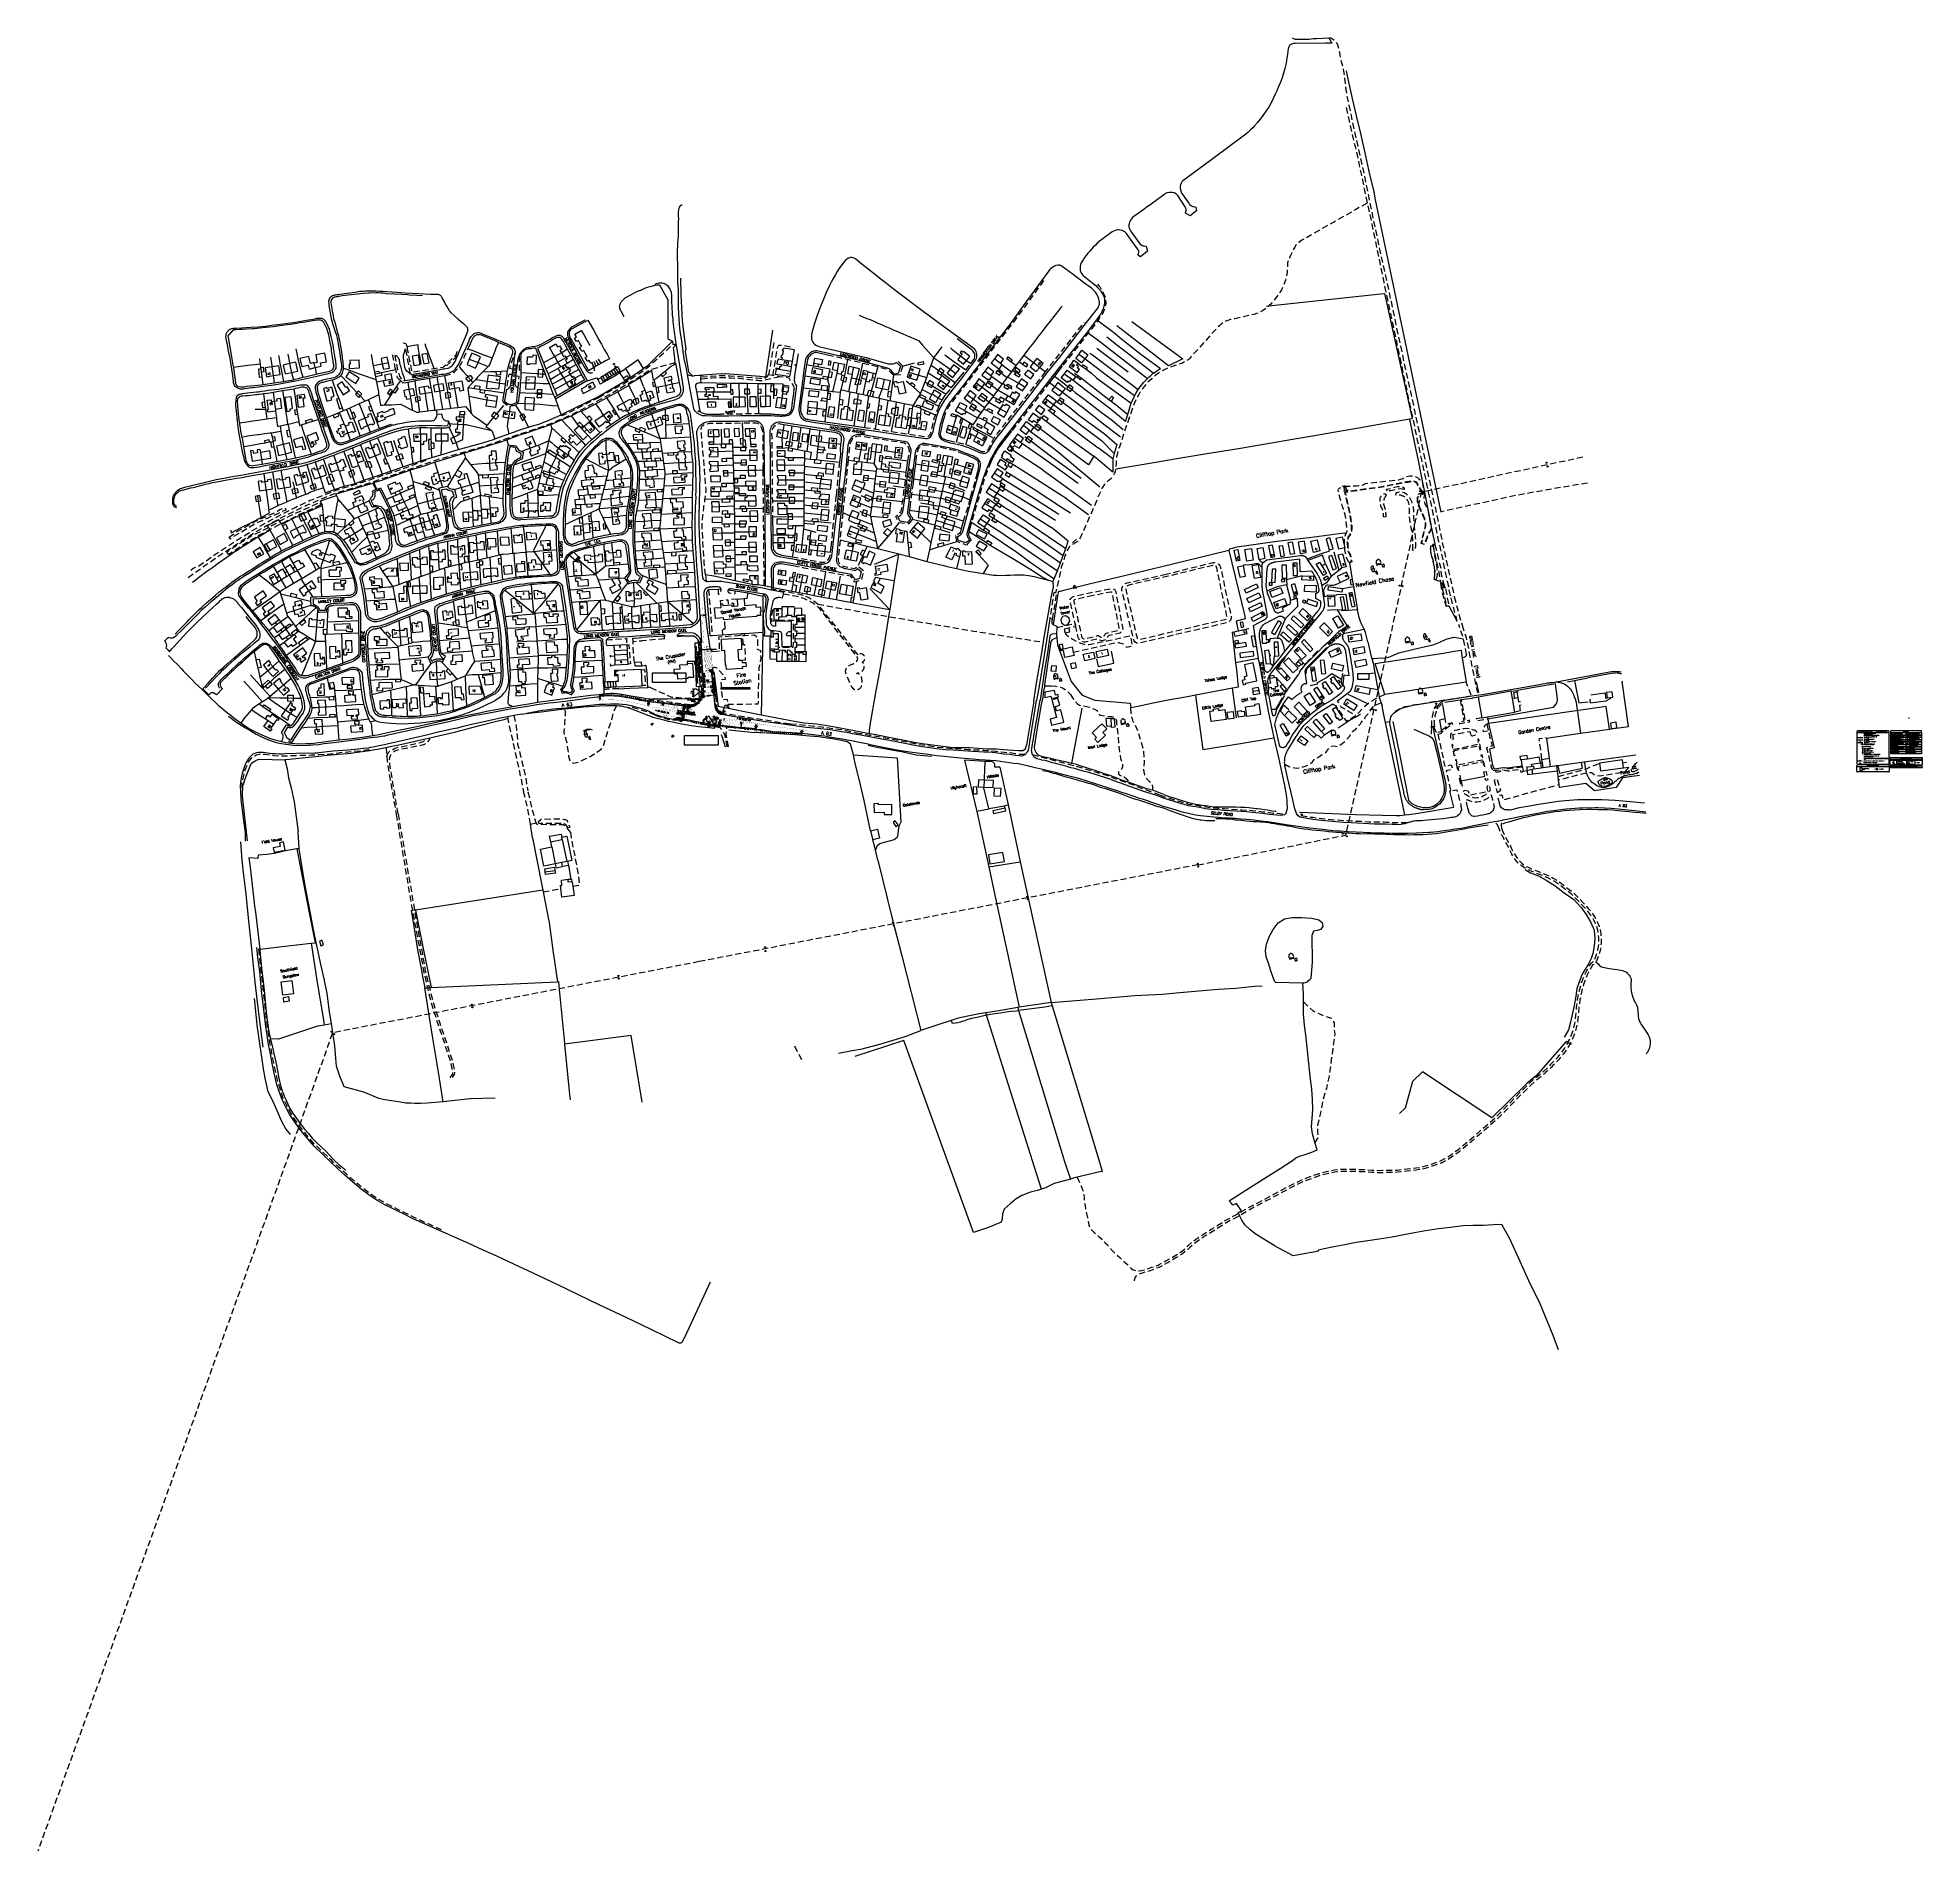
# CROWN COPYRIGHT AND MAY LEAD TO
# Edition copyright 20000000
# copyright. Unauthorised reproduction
# Model space of a CAD drawing. Extents: x 441020 to 630336, y 432046 to 448236.
# Drawn here: x 628370 to 630336, y 446344 to 448236 of the extents above; entities outside this region: 4.
import ezdxf
from ezdxf import colors
from ezdxf.entities.mleader import LeaderData, LeaderLine
from ezdxf.enums import TextEntityAlignment as Align
from ezdxf.math import Vec2, Vec3

# ---------------------------------------------------------------- set-up
doc = ezdxf.new("R2010")
doc.units = 0
for name, pattern in [('1001', [2, 1, 0, 1]), ('1004', [6, 4, -2]), ('1025', [2, 1, -1]), ('1040', [2, 1, 0, 1]), ('1043', [2, 1, 0, 1]), ('1055', [0.6, 0.1, -0.5]), ('BLIP', [1, 0.5, -0.5]), ('DASHDOT1', [2, 1, -0.5, 0, -0.5]), ('DASHEDLINE', [1, 0.5, -0.5]), ('HIDDEN', [9.525, 6.35, -3.175]), ('SDLoops', [2, 1, 0, 1])]:
    doc.linetypes.add(name, pattern=pattern)
doc.layers.get('0').update_dxf_attribs({"color": 222, "linetype": 'CONTINUOUS'})
for name, color, linetype in [('05-DUCT-KEY-BOX', 42, 'CONTINUOUS'), ('05-DUCT-KEY-BT', 253, 'CONTINUOUS'), ('05-DUCT-KEY-UTCDUCT', 42, 'DASHDOT1'), ('05-DUCT-KEY-UTCEXISTING', 181, 'BLIP'), ('05-DUCT-KEY-YE', 7, 'CONTINUOUS'), ('BASE', 7, 'CONTINUOUS'), ('BOTT', 8, 'HIDDEN'), ('BUILDOUT', 8, 'CONTINUOUS'), ('BUILDPK', 8, 'HIDDEN'), ('BUILDTXT', 8, 'CONTINUOUS'), ('CLIFFS', 8, 'CONTINUOUS'), ('DATA', 7, 'CONTINUOUS'), ('du-BTBOX', 253, 'CONTINUOUS'), ('du-BTTEXT', 253, 'CONTINUOUS'), ('du-EXISTINGBOX', 181, 'CONTINUOUS'), ('du-EXISTINGDUCT-C1', 181, 'BLIP'), ('du-EXISTINGDUCT-F1', 181, 'DASHDOT1'), ('du-EXISTINGTEXT', 181, 'CONTINUOUS'), ('du-REMOVALSBOX', 8, 'CONTINUOUS'), ('du-REMOVALSTEXT', 8, 'CONTINUOUS'), ('du-UTMCBOX', 40, 'CONTINUOUS'), ('du-UTMCDUCT-F1', 40, 'DASHDOT1'), ('du-UTMCTEXT', 40, 'CONTINUOUS'), ('GENLINE', 8, 'CONTINUOUS'), ('GENPECK', 8, 'HIDDEN'), ('LINE5', 7, 'CONTINUOUS'), ('LINES', 7, 'CONTINUOUS'), ('NCONS', 8, 'CONTINUOUS'), ('NUMBERS', 7, 'CONTINUOUS'), ('OS_LINE - Default', 8, 'CONTINUOUS'), ('OS_LINE - Road Or Track', 8, 'DASHEDLINE'), ('OVER', 8, 'HIDDEN'), ('PHASE', 1, 'CONTINUOUS'), ('POINT', 8, 'CONTINUOUS'), ('RAILNG', 8, 'CONTINUOUS'), ('ROAD', 7, 'CONTINUOUS'), ('ROADTXT', 7, 'CONTINUOUS'), ('ROUGHGS', 8, 'CONTINUOUS'), ('SCRUBS', 8, 'CONTINUOUS'), ('TACTPAVE', 7, 'CONTINUOUS'), ('TOPCLF', 8, 'HIDDEN'), ('TOPSLO', 8, 'HIDDEN'), ('TRIGPT', 8, 'CONTINUOUS'), ('UNDER', 8, 'HIDDEN'), ('UTC MOVA LOOP LABELS', 1, 'CONTINUOUS'), ('UTC MOVA LOOPS', 3, 'CONTINUOUS'), ('UTC_DUCT NOTE', 1, 'CONTINUOUS'), ('UTC_HURRY CALL NOTE', 1, 'CONTINUOUS'), ('UTC_KEY', 7, 'CONTINUOUS'), ('UTC_POLES', 7, 'CONTINUOUS'), ('UTC_SIGNAL NOTE', 1, 'CONTINUOUS'), ('UTC_SIGNALS', 7, 'CONTINUOUS'), ('VEG', 8, 'CONTINUOUS'), ('VEGSUP', 8, 'HIDDEN'), ('WATER', 8, 'CONTINUOUS'), ('WATERMARK', 7, 'CONTINUOUS'), ('WATERS', 4, 'CONTINUOUS'), ('WATERTXT', 8, 'CONTINUOUS'), ('ZY-00-M_500.00_northp', 7, 'CONTINUOUS')]:
    doc.layers.add(name, color=color, linetype=linetype)
doc.styles.add('KeyText', font='romans.shx', dxfattribs={"width": 0.95})
doc.styles.add('KTS_TAHOMA', font='tahoma.ttf')
doc.styles.add('RDMARKP', font='rdmarkp')
doc.styles.add('ROMANS', font='romans')
doc.styles.get("Standard").update_dxf_attribs({"font": 'simplex'})
picture_1 = doc.add_image_def('image1.gif', size_in_pixel=(2480, 703))

# ---------------------------------------------------------------- blocks, each defined once
blk = doc.blocks.new('CIRCLE')
blk.add_circle((0, 0), 0.299)
blk = doc.blocks.new('NCONIFS')
for p, q in [((-0.76, 0.59), (-0.96, 1.36)), ((-0.76, 0.59), (-0.7, 0.59)), ((-0.7, 0.59), (-0.5, 1.37)), ((1.42, -0.9), (1.32, -0.52)), ((1.42, -0.9), (1.44, -0.9)), ((1.44, -0.9), (1.55, -0.51))]:
    blk.add_line(p, q)
for centre, radius, start, end in [((-1.43, 1.73), 0.597, 124.32068, 321.50441), ((-1.62, 0.4), 0.402, 28.84292, 151.15708), ((-1.33, 2.57), 0.554, 87.44592, 219.28996), ((-0.73, 2.99), 0.597, 13.22944, 166.77056), ((-0.02, 1.73), 0.597, 217.06615, 56.59512), ((0.16, 0.4), 0.402, 28.84292, 151.15708), ((-0.12, 2.57), 0.554, 321.41772, 92.55408), ((1.13, 0.09), 0.277, 87.44592, 219.28996), ((1.43, 0.3), 0.299, 13.22944, 166.77056), ((1.73, 0.09), 0.277, 321.41772, 92.55408), ((1.08, -0.33), 0.299, 124.32068, 321.50441), ((0.98, -1), 0.201, 28.84292, 151.15708), ((1.78, -0.33), 0.299, 217.06615, 56.59512), ((1.87, -1), 0.201, 28.84292, 151.15708)]:
    blk.add_arc(centre, radius, start, end)
blk = doc.blocks.new('SCRUBS')
for p, q in [((-1.11, 1.69), (-0.82, 1.91)), ((-0.79, 0.46), (0.29, 0.46)), ((0.65, -0.41), (0.8, -0.3)), ((0.81, -1.03), (1.35, -1.03))]:
    blk.add_line(p, q)
for centre, radius, start, end in [((-0.13, 2.18), 1.66, 138.70059, 187.51753), ((1.05, 2.33), 2.85, 187.51753, 219.46484), ((-0.96, 2.91), 0.551, 87.97715, 138.70059), ((-1.35, 0.36), 0.258, 22.49063, 39.46484), ((-2.6, 3.45), 2.31, 310.29917, 344.43356), ((-0.97, 2.79), 0.669, 44.46983, 87.97715), ((-0.41, 1.3), 0.734, 75.35534, 124.36558), ((-7.01, 6.47), 8.65, 315.97513, 321.2698), ((-0.81, 2.95), 0.444, 344.43356, 44.46983), ((-1.12, 1.75), 1.1, 321.2698, 0.22672), ((-0.29, 1.75), 0.271, 0.22672, 75.35534), ((1.14, -0.17), 0.828, 138.70059, 187.51753), ((0.73, 0.2), 0.275, 87.97715, 138.70059), ((-0.09, 0.47), 1.15, 310.29917, 344.43356), ((0.72, 0.14), 0.335, 44.46983, 87.97715), ((0.8, 0.22), 0.222, 344.43356, 44.46983), ((1.74, -0.09), 1.43, 187.51753, 219.46484), ((0.53, -1.08), 0.129, 22.49063, 39.46484), ((1, -0.6), 0.367, 75.35534, 124.36558), ((-2.3, 1.98), 4.33, 315.97513, 321.2698), ((0.65, -0.38), 0.549, 321.2698, 0.22672), ((1.06, -0.38), 0.135, 0.22672, 75.35534)]:
    blk.add_arc(centre, radius, start, end)
blk = doc.blocks.new('WATERS')
for points in [[(-0.731177, 0.958013, -0.016388), (-0.759104, 0.869867, -0.092913), (-0.886439, 0.649973, -0.216664), (-0.989064, 0.602424, -0.216664)], [(-0.52893, 0.001406, -0.016388), (-0.556858, -0.086741, -0.092913), (-0.684192, -0.306634, -0.216664), (-0.786818, -0.354183, -0.216664)], [(-0.728213, 0.958013, 0.016388), (-0.700286, 0.869867, 0.092913), (-0.572951, 0.649973, 0.216664), (-0.470325, 0.602424, 0.216664)], [(-0.525967, 0.001406, 0.016388), (-0.49804, -0.086741, 0.092913), (-0.370705, -0.306634, 0.216664), (-0.268079, -0.354183, 0.216664)], [(-0.470325, 0.602424, 0.216664), (-0.367031, 0.648502, 0.092913), (-0.236567, 0.866553, 0.016816), (-0.206698, 0.956608, 0.03716)], [(-0.268079, -0.354183, 0.216664), (-0.164785, -0.308106, 0.092913), (-0.03432, -0.090054, 0.016816), (-0.004451, 0, 0.03716)], [(0.061382, 0.602424, -0.216664), (-0.041913, 0.648502, -0.092913), (-0.172377, 0.866553, -0.016816), (-0.202246, 0.956608, -0.03716)], [(0.263628, -0.354183, -0.216664), (0.160333, -0.308106, -0.092913), (0.029869, -0.090054, -0.016816), (0, 0, -0.03716)], [(0.054898, 0.602424, 0.216664), (0.158192, 0.648502, 0.092913), (0.288656, 0.866553, 0.016816), (0.318525, 0.956608, 0.03716)], [(0.257144, -0.354183, 0.216664), (0.360439, -0.308106, 0.092913), (0.490903, -0.090054, 0.016816), (0.520772, 0, 0.03716)], [(0.586605, 0.602424, -0.216664), (0.48331, 0.648502, -0.092913), (0.352846, 0.866553, -0.016816), (0.322977, 0.956608, -0.03716)], [(0.788851, -0.354183, -0.216664), (0.685557, -0.308106, -0.092913), (0.555092, -0.090054, -0.016816), (0.525223, 0, -0.03716)], [(0.844493, 0.958013, -0.016388), (0.816565, 0.869867, -0.092913), (0.689231, 0.649973, -0.216664), (0.586605, 0.602424, -0.216664)], [(1.046739, 0.001406, -0.016388), (1.018812, -0.086741, -0.092913), (0.891477, -0.306634, -0.216664), (0.788851, -0.354183, -0.216664)], [(0.847456, 0.958013, 0.016388), (0.875383, 0.869867, 0.092913), (1.002718, 0.649973, 0.216664), (1.105344, 0.602424, 0.216664)], [(1.049702, 0.001406, 0.016388), (1.07763, -0.086741, 0.092913), (1.204965, -0.306634, 0.216664), (1.30759, -0.354183, 0.216664)]]:
    blk.add_lwpolyline(points, format="xyb")
blk = doc.blocks.new('TRIGPT')
blk.add_lwpolyline([(-0.85, -0.572312), (-0.1, 0.927688), (0, 1.127688), (0.1, 0.927688), (0.85, -0.572312), (0.65, -0.572312), (-0.85, -0.572312)])
at = {"const_width": 0.05}
blk.add_lwpolyline([(-0.02185, 0, 1), (0.02815, 0, 1)], format="xyb", close=True, dxfattribs=at)
blk = doc.blocks.new('CLIFFS')
for p, q in [((-0.98, 1.74), (-0.51, 1.74)), ((-0.51, 1.74), (-0.51, 1.7)), ((-0.51, 1.7), (-0.04, 1.7)), ((-0.51, 1.7), (-0.51, 1.15)), ((-0.51, 1.15), (-0.43, 1.03)), ((-0.43, 1.03), (-0.43, -0.31)), ((-0.13, 0.83), (-0.17, 0.76)), ((-0.17, 0.76), (-0.17, 0.45)), ((-0.13, 1.7), (-0.13, 0.83)), ((-0.04, 1.7), (0.06, 1.72)), ((0.06, 1.72), (0.36, 1.72)), ((0.36, 1.72), (0.36, 0.71)), ((0.36, 0.71), (0.5, 0.67)), ((0.5, 0.67), (0.5, 0)), ((0.5, 0.21), (0.79, -0.23)), ((0.5, 0), (0.5, -0.54)), ((-0.29, -0.85), (-0.95, -0.85)), ((0.59, -0.85), (-0.29, -0.85)), ((0.59, -0.85), (1.6, -0.85)), ((0.79, -0.23), (0.79, -0.85))]:
    blk.add_line(p, q)
blk = doc.blocks.new('ROUGHGS')
for p, q in [((-2.36, 0.09), (-2.43, 0.39)), ((-1.94, 0.23), (-2.02, 0.67)), ((-1.52, 0.26), (-1.59, 0.82)), ((-1.06, 0.29), (-1.11, 0.92)), ((-0.59, 0.3), (-0.62, 0.98)), ((-0.18, 0.37), (-0.18, 1.07)), ((0.24, 0.3), (0.27, 0.98)), ((0.71, 0.29), (0.76, 0.92)), ((1.17, 0.26), (1.24, 0.82)), ((1.59, 0.23), (1.67, 0.67)), ((2.01, 0.09), (2.07, 0.39))]:
    blk.add_line(p, q)
blk = doc.blocks.new('1038R4')
at = {"linetype": 'Continuous'}
for points in [[(0.1, 2.7), (-0.1, 2.9), (0.1, 2.7), (0, 3)], [(0.1, 2.7), (-0.1, 2.8), (0.1, 2.7), (-0.1, 2.9)], [(0.1, 2.7), (-0.1, 2.7), (0.1, 2.7), (-0.1, 2.8)], [(0, 2.6), (-0.1, 2.6), (0.1, 2.6), (-0.1, 2.7)], [(0.1, 2.6), (-0.1, 2.7), (0.1, 2.7), (-0.1, 2.7)], [(0, 2.4), (-0.1, 2.4), (0, 2.5), (-0.1, 2.6)], [(0, 2.5), (-0.1, 2.6), (0, 2.6), (-0.1, 2.6)], [(0.1, 0), (-0.1, 0), (0, 2.4), (-0.1, 2.4)], [(0.1, 2.7), (0, 3), (0.2, 2.8), (0, 3.1)], [(0.2, 2.8), (0, 3.1), (0.2, 2.8), (0, 3.1)], [(0.2, 2.8), (0, 3.1), (0.2, 2.8), (0.1, 3.1)], [(0.1, 2.7), (0, 3), (0.1, 2.7), (0, 3)], [(0.2, 2.8), (0.1, 3.1), (0.2, 2.8), (0.2, 3.2)], [(0.2, 2.8), (0.1, 3.1), (0.2, 2.8), (0.1, 3.1)], [(0.2, 2.8), (0.2, 3.2), (0.3, 2.8), (0.2, 3.2)], [(0.2, 2.8), (0.2, 3.2), (0.2, 2.8), (0.2, 3.2)], [(0.3, 2.8), (0.2, 3.2), (0.3, 2.8), (0.3, 3.2)], [(0.6, 3), (0.3, 4), (0.3, 2.3)]]:
    blk.add_solid(points, dxfattribs=at)
blk = doc.blocks.new('1038L4')
at = {"linetype": 'Continuous'}
for points in [[(-0.6, 3), (-0.3, 4), (-0.3, 2.2)], [(-0.3, 2.8), (-0.2, 3.2), (-0.3, 2.8), (-0.3, 3.2)], [(-0.2, 2.8), (-0.2, 3.2), (-0.3, 2.8), (-0.2, 3.2)], [(-0.3, 2.8), (-0.3, 3.2), (-0.3, 2.8), (-0.3, 3.2)], [(-0.2, 2.8), (-0.1, 3.1), (-0.2, 2.8), (-0.2, 3.2)], [(-0.2, 2.7), (0, 3), (-0.2, 2.7), (0, 3.1)], [(-0.2, 2.7), (0, 3.1), (-0.2, 2.8), (-0.1, 3.1)], [(-0.2, 2.8), (-0.1, 3.1), (-0.2, 2.8), (-0.1, 3.1)], [(-0.2, 2.8), (-0.1, 3.1), (-0.2, 2.8), (-0.1, 3.1)], [(-0.1, 2.7), (0, 2.9), (-0.2, 2.7), (0, 3)], [(-0.2, 2.7), (0, 3), (-0.2, 2.7), (0, 3)], [(-0.2, 0), (0.1, 0), (-0.1, 2.4), (0.1, 2.4)], [(-0.1, 2.7), (0, 2.8), (-0.1, 2.7), (0, 2.9)], [(-0.1, 2.7), (0, 2.7), (-0.1, 2.7), (0, 2.8)], [(-0.1, 2.6), (0.1, 2.6), (-0.1, 2.6), (0, 2.7)], [(-0.1, 2.6), (0, 2.7), (-0.1, 2.7), (0, 2.7)], [(-0.1, 2.4), (0.1, 2.4), (-0.1, 2.5), (0.1, 2.6)], [(-0.1, 2.5), (0.1, 2.6), (-0.1, 2.6), (0.1, 2.6)]]:
    blk.add_solid(points, dxfattribs=at)
blk = doc.blocks.new('TACTPBLK')
at = {"color": 0}
blk.add_lwpolyline([(0, 0), (1, 0), (1, 1), (0, 1)], close=True, dxfattribs=at)
at = {"color": 0, "linetype": 'Continuous'}
blk.add_point((0.5, 0.5), dxfattribs=at)
blk = doc.blocks.new('1038A4')
at = {"linetype": 'Continuous'}
for points in [[(0, 4), (-0.25, 2.4), (0.25, 2.4)], [(-0.15, 0), (0.15, 0), (-0.06, 2.4), (0.06, 2.4)]]:
    blk.add_solid(points, dxfattribs=at)
blk = doc.blocks.new('CCB')
at = {"flags": 128}
blk.add_lwpolyline([(0.35, 0.35), (0.35, -0.35), (-0.35, -0.35), (-0.35, 0.35)], close=True, dxfattribs=at)
blk = doc.blocks.new('TPB')
for p, q in [((-0.7, 0), (-0.7, 0.275)), ((-0.7, 0.275), (0.12, 0.275)), ((-0.7, 0), (-0.7, -0.275)), ((0.12, 0), (0.12, 0.275)), ((0.12, 0), (0.12, -0.275)), ((-0.7, -0.275), (0.12, -0.275))]:
    blk.add_line(p, q)
blk.add_circle((0, 0), 0.055)
blk = doc.blocks.new('TSC')
for p, q in [((-0.6, 0.33), (0.6, 0.33)), ((-0.6, -0.33), (-0.6, 0.33)), ((-0.45, 0.2), (0.35, 0.2)), ((-0.4, -0.2), (-0.4, 0.2)), ((0.6, -0.33), (0.6, 0.33)), ((-0.6, -0.33), (0.6, -0.33))]:
    blk.add_line(p, q)
blk.add_solid([(-0.45, 0.2), (-0.45, -0.2), (0.35, 0.2), (0.35, -0.2)])
blk = doc.blocks.new('YETERM')
at = {"flags": 128}
blk.add_lwpolyline([(-0.15, -0.1), (0.15, -0.1), (0.15, 0.1), (-0.15, 0.1)], close=True, dxfattribs=at)
blk.add_solid([(-0.15, 0.1), (-0.15, -0.1), (0.15, 0.1), (0.15, -0.1)])
blk = doc.blocks.new('CB')
for p, q in [((-0.4125, 0.4125), (-0.4125, -0.4125)), ((0.4125, 0.4125), (-0.4125, 0.4125)), ((0.4125, -0.4125), (0.4125, 0.4125)), ((-0.4125, -0.4125), (0.4125, -0.4125))]:
    blk.add_line(p, q)
blk = doc.blocks.new('SPB')
at = {"flags": 128}
blk.add_lwpolyline([(-0.275, 0.2), (-0.275, -0.2), (0.275, -0.2), (0.275, 0.2)], close=True, dxfattribs=at)
blk = doc.blocks.new('POLENO')
at = {"layer": 'NUMBERS'}
blk.add_circle((0, 0), 1, dxfattribs=at)
blk.add_attdef('NUMBER', text='', height=1, dxfattribs=at).set_placement((0, 0), align=Align.MIDDLE)
blk = doc.blocks.new('A$C74C95650')
at = {"layer": 'UTC MOVA LOOPS'}
for p, q in [((0, 1.2), (0.9, 2.3)), ((0.7, 0), (0, 1.2)), ((1.6, 1.1), (0.7, 0)), ((0.9, 2.3), (1.6, 1.1))]:
    blk.add_line(p, q, dxfattribs=at)
blk = doc.blocks.new('TLB')
for p, q in [((-0.1, 0.1), (-0.1, -0.1)), ((0.1, 0.1), (-0.1, 0.1)), ((0.1, -0.1), (0.1, 0.1)), ((-0.1, -0.1), (0.1, -0.1))]:
    blk.add_line(p, q)
blk = doc.blocks.new('Signal-Symbol-081A')
at = {"color": 0, "linetype": 'Continuous'}
for p, q in [((1, 0), (0, 0)), ((1.5, -0.5), (1.5, 0.5))]:
    blk.add_line(p, q, dxfattribs=at)
blk.add_line((0.25, -0.5), (0.25, 0.5))
blk.add_arc((1.5, 0), 0.5, 90, 270, dxfattribs=at)
blk.add_solid([(0.25, 0), (0.75, -0.25), (0.75, 0.25)])
at = {"layer": 'DATA'}
for tag, p, rotation, flags in [('SIG', (0, 0), 180, 3), ('IDENT', (-0.75, -1), 270, 9), ('SITE', (-0.5, -1), 270, 9), ('NUM', (-0.25, -1), 270, 9), ('TYPE', (0, -1), 270, 9), ('PHASE', (0.25, -1), 270, 9), ('CABLE', (0.5, -1), 270, 9), ('HEIGHT', (0.75, -1), 270, 9), ('FEATURES', (1, -1), 270, 9), ('SUPPORT', (1.25, -1), 270, 9)]:
    blk.add_attdef(tag, p, '', height=0.2, rotation=rotation, dxfattribs=dict(at, flags=flags))
blk = doc.blocks.new('detect_visual-sym')
at = {"color": 0, "linetype": 'Continuous'}
for p, q in [((0, 0), (1.9, 0)), ((2.4, 0.6), (1.9, 0.6)), ((1.9, -0.6), (1.9, 0.6)), ((2, -0.6), (2, 0.6)), ((2.4, -0.6), (1.9, -0.6))]:
    blk.add_line(p, q, dxfattribs=at)
for radius, start, end in [(0.255, 313.0864, 46.9136), (0.518, 326.6121, 33.3879), (0.862, 333.5703, 26.4297), (1.28, 337.7803, 22.2197)]:
    blk.add_arc((2.5, 0), radius, start, end, dxfattribs=at)
blk = doc.blocks.new('HD080A')
blk.add_line((0.5, 0.25), (-0.5, 0.25))
blk.add_solid([(0, 0.25), (0.25, 0.75), (-0.25, 0.75)])
at = {"layer": 'BASE', "flags": 3}
blk.add_attdef('SIG', (0, 0), '', height=0.2, rotation=270, dxfattribs=at)
at = {"layer": 'DATA', "flags": 9}
for tag, p in [('TYPE', (1, 0)), ('SUPPORT', (1, 1.25)), ('FEATURES', (1, 1)), ('HEIGHT', (1, 0.75)), ('CABLE', (1, 0.5)), ('PHASE', (1, 0.25)), ('NUM', (1, -0.25)), ('SITE', (1, -0.5)), ('IDENT', (1, -0.75))]:
    blk.add_attdef(tag, p, '', height=0.2, dxfattribs=at)
blk = doc.blocks.new('wbpole')
at = {"color": 0, "lineweight": -2}
for p, q in [((-0.2, 0.1), (-0.3, 0.2)), ((-0.1, 0.2), (-0.2, 0.3)), ((0, 0.4), (0, 0.2)), ((0.2, 0.3), (0.1, 0.2)), ((0.3, 0.2), (0.2, 0.1)), ((-0.2, 0), (-0.4, 0)), ((-0.2, -0.1), (-0.3, -0.2)), ((-0.1, -0.2), (-0.2, -0.3)), ((0, -0.2), (0, -0.4)), ((0.2, -0.3), (0.1, -0.2)), ((0.4, 0), (0.2, 0)), ((0.3, -0.2), (0.2, -0.1))]:
    blk.add_line(p, q, dxfattribs=at)
at = {"color": 0, "lineweight": -2, "const_width": 0.25}
blk.add_lwpolyline([(-0.1, 0, 1), (0.1, 0, 1)], format="xyb", close=True, dxfattribs=at)
at = {"color": 0, "lineweight": -2}
blk.add_circle((0, 0), 0.4, dxfattribs=at)
at = {"layer": 'DATA', "flags": 9}
for tag, p in [('HEIGHT', (0.5, 1)), ('TYPE', (0.5, 0.8)), ('NUM', (0.5, 0.5)), ('SITE', (0.5, 0.2)), ('IDENT', (0.5, 0))]:
    blk.add_attdef(tag, p, '', height=0.2, dxfattribs=at)
blk = doc.blocks.new('HD001P')
at = {"linetype": 'Continuous'}
blk.add_line((0, 2.75), (0, 0), dxfattribs=at)
blk.add_solid([(0.375, 2.75), (-0.375, 2.75), (0, 4)], dxfattribs=at)
at = {"layer": 'DATA', "flags": 9}
for tag, p in [('TYPE', (0.75, 0.25)), ('SUPPORT', (0.75, 1.5)), ('CABLE', (0.75, 0.75)), ('BRACKETS', (0.75, 1.25)), ('HEIGHT', (0.75, 1)), ('PHASE', (0.75, 0.5)), ('NUM', (0.75, 0)), ('SITE', (0.75, -0.25)), ('IDENT', (0.75, -0.5))]:
    blk.add_attdef(tag, p, '', height=0.2, dxfattribs=at)
blk = doc.blocks.new('HD001S')
at = {"linetype": 'Continuous'}
for p, q in [((-0.625, 2.75), (-0.25, 4)), ((0.625, 2.75), (0.25, 4))]:
    blk.add_line(p, q, dxfattribs=at)
blk.add_line((0, 0), (0, 2.75))
blk.add_solid([(0.375, 2.75), (-0.375, 2.75), (0, 4)], dxfattribs=at)
at = {"layer": 'DATA', "flags": 9}
for tag, p in [('TYPE', (1, 0.25)), ('SUPPORT', (1, 1.5)), ('CABLE', (1, 0.75)), ('BRACKETS', (1, 1.25)), ('HEIGHT', (1, 1)), ('PHASE', (1, 0.5)), ('NUM', (1, 0)), ('SITE', (1, -0.25)), ('IDENT', (1, -0.5))]:
    blk.add_attdef(tag, p, '', height=0.2, dxfattribs=at)
blk = doc.blocks.new('HD005S')
for p, q in [((-0.875, 2.375), (-0.375, 2.625)), ((-0.375, 2.125), (-0.875, 2.375)), ((0, 0), (0, 2.75))]:
    blk.add_line(p, q)
at = {"linetype": 'Continuous'}
for p, q in [((-0.875, 2.375), (0.75, 2.375)), ((-0.625, 2.75), (-0.25, 4)), ((0.625, 2.75), (0.25, 4))]:
    blk.add_line(p, q, dxfattribs=at)
blk.add_solid([(0.375, 2.75), (-0.375, 2.75), (0, 4)], dxfattribs=at)
at = {"layer": 'DATA', "flags": 9}
for tag, p in [('TYPE', (1, 0.25)), ('SUPPORT', (1, 1.5)), ('CABLE', (1, 0.75)), ('BRACKETS', (1, 1.25)), ('HEIGHT', (1, 1)), ('PHASE', (1, 0.5)), ('NUM', (1, 0)), ('SITE', (1, -0.25)), ('IDENT', (1, -0.5))]:
    blk.add_attdef(tag, p, '', height=0.2, dxfattribs=at)
blk = doc.blocks.new('LOUVR200')
at = {"linetype": 'Continuous'}
for p, q in [((-0.7, -0.7), (-0.7, 0.7)), ((-0.3, -0.9), (-0.3, 0.9)), ((0, -1), (0, 1)), ((0.4, -0.9), (0.4, 0.9)), ((0.7, -0.7), (0.7, 0.7))]:
    blk.add_line(p, q, dxfattribs=at)
blk = doc.blocks.new('tactknob')
at = {"linetype": 'Continuous'}
for p, q in [((-0.2, 1), (-0.8, 1)), ((-0.3, 0.8), (-0.7, 1.2)), ((-0.7, 0.8), (-0.3, 1.2)), ((-0.5, 0.8), (-0.5, 1.2))]:
    blk.add_line(p, q, dxfattribs=at)
blk = doc.blocks.new('peek3con')
blk.add_line((-0.3, -0.2), (0.3, -0.5))
blk.add_solid([(-0.4, -0.2), (0.4, -0.2), (-0.4, 0.2), (0.4, 0.2)])
blk = doc.blocks.new('Symbol-TACTKNOB')
at = {"color": 0, "linetype": 'Continuous'}
for p, q in [((1.1, 0.4), (1.5, 0.8)), ((1.1, 0.8), (1.5, 0.4)), ((1.1, 0.6), (1.6, 0.6)), ((1.3, 0.3), (1.3, 0.8))]:
    blk.add_line(p, q, dxfattribs=at)
blk = doc.blocks.new('pec')
for p, q in [((-0.8, 2.5), (-0.8, 1.5)), ((0, 2.5), (-0.8, 2.5)), ((-0.8, 1.5), (0, 1.5)), ((0, 0), (0, 2.5))]:
    blk.add_line(p, q)
blk.add_text('PE', height=0.5, rotation=90).set_placement((-0.4, 1.9), align=Align.MIDDLE)
blk = doc.blocks.new('MWAVE')
at = {"linetype": 'Continuous'}
for p, q in [((-0.2, 1.5), (-0.2, 3)), ((-0.2, 1.5), (0.2, 1.5)), ((0, 0), (0, 1.5)), ((0.2, 1.5), (0.2, 3))]:
    blk.add_line(p, q, dxfattribs=at)
blk = doc.blocks.new('PEC-sym')
for p, q in [((0, 0), (2.5, 0)), ((1.5, 0.8), (1.5, 0)), ((2.5, 0.8), (1.5, 0.8)), ((2.5, 0), (2.5, 0.8))]:
    blk.add_line(p, q)
blk.add_text('PE', height=0.5).set_placement((2, 0.4), align=Align.MIDDLE)
blk = doc.blocks.new('exbkt100')
blk.add_line((0, 0), (0, 0.875))
blk.add_circle((0, 1), 0.125)
at = {"layer": 'DATA', "flags": 9}
for tag, p in [('SUPPORT', (0.5, 1)), ('SITE', (0.5, 0.25)), ('HEIGHT', (0.5, 0.75)), ('NUM', (0.5, 0.5)), ('IDENT', (0.5, 0))]:
    blk.add_attdef(tag, p, '', height=0.2, dxfattribs=at)
blk = doc.blocks.new('HD003P')
at = {"linetype": 'Continuous'}
for p, q in [((1, 4), (0, 4)), ((1, 2.75), (1, 4))]:
    blk.add_line(p, q, dxfattribs=at)
for p, q in [((0, 0), (0, 2.75)), ((0.75, 3.25), (1, 2.75)), ((1, 2.75), (1.25, 3.25))]:
    blk.add_line(p, q)
blk.add_solid([(0.375, 2.75), (-0.375, 2.75), (0, 4)], dxfattribs=at)
at = {"layer": 'DATA', "flags": 9}
for tag, p in [('TYPE', (1, 0.25)), ('SUPPORT', (1, 1.5)), ('CABLE', (1, 0.75)), ('BRACKETS', (1, 1.25)), ('HEIGHT', (1, 1)), ('PHASE', (1, 0.5)), ('NUM', (1, 0)), ('SITE', (1, -0.25)), ('IDENT', (1, -0.5))]:
    blk.add_attdef(tag, p, '', height=0.2, dxfattribs=at)
blk = doc.blocks.new('HD003S')
at = {"linetype": 'Continuous'}
for p, q in [((-0.625, 2.75), (-0.25, 4)), ((1, 4), (0, 4)), ((0.625, 2.75), (0.325, 3.75)), ((1, 2.75), (1, 4))]:
    blk.add_line(p, q, dxfattribs=at)
for p, q in [((0, 0), (0, 2.75)), ((0.75, 3.25), (1, 2.75)), ((1, 2.75), (1.25, 3.25))]:
    blk.add_line(p, q)
blk.add_solid([(0.375, 2.75), (-0.375, 2.75), (0, 4)], dxfattribs=at)
blk = doc.blocks.new('HD002P')
at = {"linetype": 'Continuous'}
for p, q in [((1.25, 4), (0, 4)), ((0, 2.75), (0, 0))]:
    blk.add_line(p, q, dxfattribs=at)
for p, q in [((0.75, 4.25), (1.25, 4)), ((1.25, 4), (0.75, 3.75))]:
    blk.add_line(p, q)
blk.add_solid([(0.375, 2.75), (-0.375, 2.75), (0, 4)], dxfattribs=at)
at = {"layer": 'DATA', "flags": 9}
for tag, p in [('TYPE', (0.75, 0.25)), ('SUPPORT', (0.75, 1.5)), ('CABLE', (0.75, 0.75)), ('BRACKETS', (0.75, 1.25)), ('HEIGHT', (0.75, 1)), ('PHASE', (0.75, 0.5)), ('NUM', (0.75, 0)), ('SITE', (0.75, -0.25)), ('IDENT', (0.75, -0.5))]:
    blk.add_attdef(tag, p, '', height=0.2, dxfattribs=at)
blk = doc.blocks.new('HD002S')
at = {"linetype": 'Continuous'}
for p, q in [((-0.625, 2.75), (-0.25, 4)), ((1.25, 4), (0, 4)), ((0.625, 2.75), (0.325, 3.75))]:
    blk.add_line(p, q, dxfattribs=at)
for p, q in [((0, 0), (0, 2.75)), ((0.75, 4.25), (1.25, 4)), ((1.25, 4), (0.75, 3.75))]:
    blk.add_line(p, q)
blk.add_solid([(0.375, 2.75), (-0.375, 2.75), (0, 4)], dxfattribs=at)
at = {"layer": 'DATA', "flags": 9}
for tag, p in [('TYPE', (1, 0.25)), ('SUPPORT', (1, 1.5)), ('CABLE', (1, 0.75)), ('BRACKETS', (1, 1.25)), ('HEIGHT', (1, 1)), ('PHASE', (1, 0.5)), ('NUM', (1, 0)), ('SITE', (1, -0.25)), ('IDENT', (1, -0.5))]:
    blk.add_attdef(tag, p, '', height=0.2, dxfattribs=at)
blk = doc.blocks.new('TPRS')
for p, q in [((0.1, 0.1), (-0.2, 0.1)), ((-0.2, -0.1), (-0.2, 0.1)), ((0.1, -0.1), (0.1, 0.1)), ((-0.1, -0.1), (-0.2, -0.1)), ((0.1, -0.1), (-0.1, -0.1))]:
    blk.add_line(p, q)
blk.add_circle((0, 0), 0.05)
blk = doc.blocks.new('STUBPOLE')
at = {"const_width": 0.25}
blk.add_lwpolyline([(-0.125, 0, 1), (0.125, 0, 1)], format="xyb", close=True, dxfattribs=at)
at = {"layer": 'DATA', "flags": 9}
for tag, p in [('TYPE', (0.5, 0.75)), ('SITE', (0.5, 0.25)), ('HEIGHT', (0.5, 1)), ('NUM', (0.5, 0.5)), ('IDENT', (0.5, 0))]:
    blk.add_attdef(tag, p, '', height=0.2, dxfattribs=at)
blk = doc.blocks.new('lowaccess-sym')
h = blk.add_hatch(color=256)
h.dxf.hatch_style = 1
edge = h.paths.add_edge_path()
edge.add_arc((0, 0), 0.15, 0, 360)
at = {"color": 0, "const_width": 0.0625}
blk.add_lwpolyline([(-0.28125, 0, 1), (0.28125, 0, 1)], format="xyb", close=True, dxfattribs=at)
blk.add_circle((0, 0), 0.15)
blk = doc.blocks.new('CCTVonSIG-sym')
at = {"color": 0}
blk.add_line((0, 0), (1.2, 0), dxfattribs=at)
at = {"color": 0, "linetype": 'Continuous'}
for p, q in [((1.2, -0.4), (1.2, 0.4)), ((1.2, 0.4), (2.4, 0.4)), ((2.4, 0.4), (2.4, -0.4)), ((2.8, 0.3), (2.4, 0.1)), ((2.4, -0.4), (1.2, -0.4)), ((2.8, -0.3), (2.4, -0.2))]:
    blk.add_line(p, q, dxfattribs=at)
at = {"linetype": 'Continuous'}
blk.add_line((2.8, 0.3), (2.8, -0.3), dxfattribs=at)
at = {"color": 0, "linetype": 'Continuous'}
blk.add_text('CCTV', height=0.3, dxfattribs=at).set_placement((1.8, -0.2), align=Align.CENTER)
blk = doc.blocks.new('A$C73ea5bb5')
at = {"layer": 'UTC_SIGNALS', "linetype": 'Continuous'}
blk.add_lwpolyline([(-9.8, 4.8), (-11, 2.9), (-11.9, 3.5), (-10.9, 4.9), (-10.1, 4.4)], dxfattribs=at)
at = {"layer": 'UTC_SIGNALS'}
blk.add_lwpolyline([(11.9, -8.2), (11.2, -7.5), (9.5, -8.9), (10.2, -9.7), (12.3, -7.9)], dxfattribs=at)
blk.add_text('AO', height=0.75, rotation=57.4827, dxfattribs=at).set_placement((-11, 3.1))
at = {"layer": 'UTC_SIGNALS', "width": 1.076923}
blk.add_attdef('LTO', text='', height=0.75, rotation=40.2272, dxfattribs=at).set_placement((10.2, -9.5), (11.7, -8.2), align=Align.FIT)

msp = doc.modelspace()

# ---------------------------------------------------------------- linework, layer by layer
at = {"layer": '05-DUCT-KEY-BOX'}
for p, q in [((630273.7, 447496.7), (630273.7, 447497)), ((630273.7, 447497), (630274.6, 447497)), ((630273.7, 447496.7), (630273.7, 447496.5)), ((630273.7, 447496.5), (630274.6, 447496.5)), ((630273.7, 447495), (630273.7, 447494.2)), ((630274.6, 447495), (630273.7, 447495)), ((630273.7, 447494.2), (630274.6, 447494.2)), ((630273.7, 447491.3), (630273.7, 447490.4)), ((630274.5, 447491.3), (630273.7, 447491.3)), ((630273.7, 447490.4), (630274.5, 447490.4)), ((630274.6, 447492.7), (630273.9, 447492.7)), ((630273.9, 447492.7), (630273.9, 447492.2)), ((630273.9, 447492.2), (630274.6, 447492.2)), ((630274, 447489.5), (630274, 447489.3)), ((630274.2, 447489.5), (630274, 447489.5)), ((630274, 447489.3), (630274.2, 447489.3)), ((630274.4, 447487), (630274.1, 447487)), ((630274.1, 447486.9), (630274.1, 447487)), ((630274.2, 447486.9), (630274.1, 447486.9)), ((630274.2, 447489.3), (630274.2, 447489.5)), ((630274.4, 447486.9), (630274.2, 447486.9)), ((630274.4, 447486.9), (630274.4, 447487)), ((630274.5, 447490.4), (630274.5, 447491.3)), ((630274.6, 447496.7), (630274.6, 447497)), ((630274.6, 447496.7), (630274.6, 447496.5)), ((630274.6, 447494.2), (630274.6, 447495)), ((630274.6, 447492.2), (630274.6, 447492.7))]:
    msp.add_line(p, q, dxfattribs=at)
for points in [[(630273, 447499.5), (630274.2, 447499.5), (630274.2, 447498.8), (630273, 447498.8)], [(630273.9, 447499), (630273.1, 447499), (630273.1, 447499.4), (630273.9, 447499.4)]]:
    msp.add_lwpolyline(points, close=True, dxfattribs=at)
at = {"layer": '05-DUCT-KEY-BOX', "flags": 128}
msp.add_lwpolyline([(630305.2, 447479.6), (630305.8, 447479.6), (630305.8, 447480), (630305.2, 447480)], close=True, dxfattribs=at)
at = {"layer": '05-DUCT-KEY-BOX'}
for centre, radius in [((630274.3, 447487), 0.05), ((630274.4, 447496.7), 0.055), ((630274.6, 447490.8), 0.05)]:
    msp.add_circle(centre, radius, dxfattribs=at)
for points in [[(630273.1, 447499.4), (630273.1, 447499), (630273.9, 447499.4), (630273.9, 447499)], [(630305.2, 447480), (630305.2, 447479.6), (630305.8, 447480), (630305.8, 447479.6)]]:
    msp.add_solid(points, dxfattribs=at)
at = {"layer": '05-DUCT-KEY-BT', "const_width": 0.1, "flags": 128}
msp.add_lwpolyline([(630305.4, 447481.2, 1), (630305.5, 447481.2, 1)], format="xyb", close=True, dxfattribs=at)
at = {"layer": '05-DUCT-KEY-UTCDUCT'}
for p, q in [((630269.1, 447506.1), (630274.1, 447506.1)), ((630269.1, 447503.6), (630274.1, 447503.6)), ((630269.1, 447501.1), (630274.1, 447501.1))]:
    msp.add_line(p, q, dxfattribs=at)
at = {"layer": '05-DUCT-KEY-UTCEXISTING'}
msp.add_line((630269.1, 447481.7), (630274.1, 447481.7), dxfattribs=at)
at = {"layer": '05-DUCT-KEY-YE'}
msp.add_solid([(630305.3, 447478.8), (630305.3, 447478.6), (630305.6, 447478.8), (630305.6, 447478.6)], dxfattribs=at)
at = {"layer": 'BASE'}
for p, q in [((629074.6, 447556.4), (629073.2, 447556.2)), ((629074.9, 447553.7), (629074.8, 447554.2)), ((629074.9, 447553.4), (629074.9, 447553.7)), ((629043.8, 447533.4), (629043.3, 447533.5))]:
    msp.add_line(p, q, dxfattribs=at)
at = {"layer": 'BOTT', "flags": 128}
for points in [[(629816.2, 447762.6), (629815.7, 447762.7), (629814.7, 447763.3), (629813.9, 447764.1), (629813.1, 447765.3), (629812.5, 447766), (629812.2, 447766.9), (629811.4, 447767.7), (629810.6, 447768.5), (629810.4, 447769), (629810.2, 447769.8), (629810, 447770.5), (629809.5, 447771.5), (629808.8, 447772.4), (629808.1, 447772.8), (629806.8, 447773.4), (629805.6, 447773.7), (629804.4, 447773.8), (629802.8, 447773.5), (629801.2, 447773.2), (629799.8, 447772.9), (629798.5, 447772.8), (629797.4, 447772.7), (629796.3, 447772.7), (629795.5, 447772.6), (629794.7, 447772.3), (629770.7, 447767.5), (629758.9, 447766), (629733.4, 447762.3), (629736.6, 447748.6), (629737.9, 447742.9), (629739, 447737.2), (629739.8, 447733.1), (629740.3, 447729), (629740.4, 447728.3), (629740.5, 447726.1), (629740.5, 447723.7), (629740.4, 447722.5), (629740.2, 447720.9), (629739.8, 447719.5), (629739.5, 447718.6), (629737.5, 447716), (629737, 447715.1), (629736.8, 447714.3), (629736.5, 447712.7), (629736.4, 447711.1), (629736.4, 447708.1), (629736.6, 447705.2), (629736.8, 447703), (629737.1, 447700.9), (629737.4, 447700), (629738.2, 447698), (629739.2, 447696.1), (629740.6, 447689.7), (629738.3, 447688.7)], [(629776.5, 447736.3), (629774.4, 447736.1), (629774.3, 447737.1), (629774.2, 447738), (629774.2, 447738.9), (629774.1, 447739.9), (629773.6, 447742.7), (629773.2, 447743.6), (629773, 447744.5), (629772.6, 447745.3), (629772.2, 447746.2), (629771.5, 447747.9), (629771.2, 447748.7), (629770.9, 447749.7), (629770.7, 447751.3), (629770.6, 447752.9), (629770.5, 447753.6), (629770.6, 447754.4), (629770.6, 447754.9), (629770.6, 447755.3), (629770.8, 447755.8), (629770.8, 447756.2), (629771, 447757), (629772.3, 447758.8), (629772.4, 447758.9), (629772.7, 447759.2), (629772.9, 447759.4), (629773, 447759.4), (629773.2, 447759.7), (629773.4, 447759.9), (629773.7, 447760), (629773.8, 447760.2), (629774.1, 447760.4), (629774.4, 447760.5), (629774.7, 447760.6), (629775, 447760.7), (629775.1, 447760.6), (629775.4, 447760.7), (629775.6, 447760.5), (629775.7, 447760.5), (629775.9, 447760.4), (629776.2, 447760.3), (629776.3, 447760.2), (629776.4, 447760.2), (629776.4, 447760), (629776.5, 447759.9), (629776.6, 447759.9), (629776.7, 447759.8), (629776.9, 447759.6), (629776.9, 447759.3), (629777.1, 447759.1)], [(629778, 447763.3), (629777.4, 447765.4), (629783.2, 447766.5), (629788.6, 447768), (629792, 447768.2), (629793.9, 447767.7), (629795.7, 447766.6), (629795.8, 447765)], [(629787.1, 447759.1), (629787.3, 447761.5), (629787.7, 447761.7), (629788, 447761.9), (629788.3, 447761.9), (629789, 447762.3), (629791.4, 447762.7), (629791.8, 447762.6), (629792.2, 447762.6), (629792.5, 447762.7), (629792.8, 447762.6), (629793, 447762.6), (629793.6, 447762.5), (629794.1, 447762.3), (629794.4, 447762.3), (629795.7, 447761.7), (629795.9, 447761.6), (629796.3, 447761.4), (629797.8, 447760.4), (629798, 447760.1), (629798.4, 447759.9), (629798.6, 447759.7), (629798.9, 447759.4), (629799, 447759.3), (629799.4, 447758.9), (629799.6, 447758.6), (629800, 447758.2), (629800.3, 447757.9), (629800.5, 447757.4), (629801.1, 447756.7), (629801.4, 447756.2), (629801.5, 447755.8), (629801.8, 447755.4), (629802.1, 447755), (629802.2, 447754.7), (629802.6, 447753.9), (629802.9, 447753.2), (629803.2, 447752.5), (629803.6, 447751.8), (629803.8, 447751.1), (629804.1, 447750.3), (629804.3, 447749.5), (629804.6, 447748.8), (629804.8, 447747.9), (629805, 447747), (629805.1, 447746.1), (629805.2, 447745.2), (629805.3, 447744.2), (629805.4, 447743.4), (629805.4, 447742.4), (629805.5, 447741.6), (629805.5, 447740.6), (629805.4, 447739.8), (629805.5, 447738.8), (629805.4, 447738), (629805.5, 447736.9), (629805.5, 447736.1), (629805.6, 447736), (629806.2, 447725.5), (629806.9, 447720.1), (629807.3, 447715.1), (629807.7, 447709.9), (629807.7, 447707.3), (629807.4, 447705), (629807.3, 447704.2), (629807.1, 447703.4), (629806.9, 447702.7), (629806.7, 447701.8), (629806.5, 447701.2), (629804.4, 447701.7)], [(629816.6, 447707.7), (629814, 447709), (629816.6, 447720.7), (629818, 447724.7), (629818.1, 447725.3), (629818.3, 447726.7), (629818.3, 447727.4), (629818.3, 447728.1), (629818.3, 447728.8), (629818.2, 447729.5), (629818.1, 447730.9), (629817.8, 447732.8), (629817.1, 447734.9), (629816.9, 447735.5), (629816.6, 447736.1), (629816.3, 447736.7), (629816.1, 447737.4), (629815.9, 447738), (629815.6, 447738.6), (629815.5, 447738.8), (629814, 447742.1), (629812.4, 447745.3), (629811.2, 447748.5), (629811.1, 447749.1), (629810.8, 447750.2), (629810.5, 447751.2), (629810.1, 447753.6), (629810.1, 447754.1), (629810.1, 447754.6), (629810.1, 447756.2), (629810.3, 447757.2), (629810.4, 447757.5), (629810.6, 447758.6), (629810.7, 447759), (629810.8, 447759.5), (629811.1, 447760), (629811.3, 447760.4), (629815.6, 447761.4)], [(629814.4, 447772.8), (629816.2, 447762.6)], [(628569.1, 447697.1), (628567.3, 447700), (628591.2, 447715.6), (628613.1, 447726.6), (628631.6, 447736.8), (628656.1, 447747.7), (628664.1, 447751.6), (628665.3, 447748.8)], [(628628.3, 447745.9), (628628.7, 447743.5), (628620.3, 447739.7), (628610.1, 447735.1), (628602.2, 447731.6), (628596.8, 447729.1), (628585.5, 447722.3), (628573.7, 447715.4), (628570.7, 447713.2), (628569.6, 447715.2)], [(629829.1, 447670.8), (629827, 447671.6), (629827.2, 447672.4), (629827.4, 447673.2), (629827.5, 447673.9), (629827.7, 447674.8), (629827.8, 447675.5), (629827.8, 447676.3), (629827.9, 447676.9), (629828, 447677.8), (629827.9, 447679.4), (629827.9, 447680.2), (629827.8, 447681), (629827.5, 447682.6), (629827.5, 447683.4), (629826.9, 447686.9), (629826.5, 447688.3), (629826.3, 447689.7), (629825.9, 447691), (629825.9, 447691.4), (629824.7, 447695.4), (629823.6, 447699.3), (629823.6, 447700.3), (629823.4, 447701), (629823.5, 447701.9), (629823.5, 447702.6), (629823.6, 447703.3), (629823.6, 447703.8), (629823.7, 447705.4), (629825.9, 447705.9)], [(629827.6, 447707.4), (629826.4, 447706.9), (629826.1, 447706), (629826.4, 447704.6), (629826.7, 447702.3), (629827, 447700.5), (629827.5, 447698.6), (629830.4, 447685), (629832.2, 447676.3), (629833.4, 447670.2), (629839.8, 447643.5), (629842.4, 447643.7)], [(629545.8, 447676.2), (629595.3, 447688.6), (629596.5, 447688.8), (629597.6, 447688.7), (629598.8, 447688.5), (629599.9, 447688.2), (629601, 447687.6), (629602, 447687), (629602.7, 447686.3), (629603.5, 447685.4), (629603.9, 447684.5), (629609.8, 447657.1), (629615.2, 447632.2), (629615.3, 447630.8), (629615, 447629.5), (629614.4, 447628.5), (629613.5, 447627.6), (629612.6, 447626.8), (629611.5, 447626.2), (629610.3, 447625.8), (629575.7, 447617.7), (629519.1, 447604.6), (629517.7, 447604.5), (629516.4, 447604.8), (629515.2, 447605.6), (629514.3, 447606.7), (629513.7, 447607.8), (629513.3, 447608.9), (629507.2, 447634.1), (629501.3, 447659.7), (629501.1, 447661.2), (629501.4, 447662.8), (629501.7, 447663.8), (629502.1, 447664.7), (629502.7, 447665.6), (629503.5, 447666.4), (629504.5, 447667), (629506.6, 447667.5), (629545.8, 447676.2)], [(629453.1, 447621.8), (629447.3, 447648), (629447.1, 447649.1), (629447.3, 447650.2), (629447.9, 447651.2), (629448.6, 447652.1), (629449.6, 447652.8), (629450.6, 447653.3), (629451.8, 447653.7), (629471.8, 447658), (629490.5, 447661.6), (629491.2, 447661.6), (629492.7, 447661), (629493.4, 447660.5), (629494.1, 447659.9), (629494.5, 447659.1), (629498.7, 447638), (629501.9, 447621.1), (629502, 447619.6), (629501.8, 447618.2), (629501.3, 447617.2), (629500.7, 447616.3), (629499.9, 447615.6), (629498.9, 447615), (629497.8, 447614.6), (629488, 447612.5), (629487.6, 447612.5), (629487.1, 447612.2), (629486.6, 447611.7), (629486.3, 447611.1), (629485.3, 447609.3), (629484.2, 447608.4), (629482.9, 447607.8), (629481.7, 447607.4), (629480.4, 447607.2), (629479.3, 447607.3), (629478.3, 447607.8), (629477.3, 447608.6), (629476.8, 447608.8), (629476.4, 447609), (629475.6, 447608.9), (629474.9, 447608.8), (629464, 447606), (629462.7, 447605.8), (629461.4, 447605.8), (629460.2, 447606), (629458.9, 447606.5), (629457.7, 447607.3), (629456.8, 447608.2), (629456.1, 447609.3), (629455.7, 447610.6), (629453.1, 447621.8)], [(628893, 447416.3), (628892.5, 447418.5), (628895.2, 447420.9), (628913.7, 447421.4), (628915.8, 447421.2), (628916.9, 447421.1), (628918, 447420.9), (628918.2, 447420.9), (628919.2, 447420.8), (628920.3, 447420.7), (628921.3, 447420.3), (628922, 447419.8), (628922.3, 447419.5), (628922.4, 447419.4), (628922.5, 447419.2), (628922.6, 447419), (628922.7, 447418.9), (628922.8, 447418.6), (628922.9, 447418.4), (628922.9, 447418.3), (628925.3, 447412.5), (628923.6, 447412)]]:
    msp.add_lwpolyline(points, dxfattribs=at)
at = {"layer": 'BUILDOUT', "flags": 128}
for points in [[(628915.7, 447892.8), (628912.8, 447898), (628909.5, 447903.6), (628906.7, 447908.4), (628903.9, 447913.1), (628910.5, 447916.9), (628912.4, 447913.7), (628914.5, 447914.9), (628915.5, 447913.3), (628916.8, 447911.1), (628914.9, 447910), (628916.4, 447907.5), (628918.6, 447903.6), (628920.3, 447904.6), (628921.3, 447902.8), (628922.4, 447900.8), (628920.7, 447899.8), (628922.4, 447896.6)], [(628949, 447897.8), (628948.1, 447897.3), (628947.1, 447896.7), (628945.4, 447899.7), (628943.6, 447898.7), (628942.3, 447901), (628941.3, 447902.8), (628943.3, 447903.7), (628941.3, 447907.1), (628939.8, 447910), (628937.8, 447908.9), (628936.7, 447911), (628935.4, 447913.2), (628937.6, 447914.5), (628936.1, 447917.1), (628934.3, 447920.4), (628932.3, 447919.3), (628931.2, 447921.1), (628930.2, 447922.9), (628932.3, 447924.1), (628930.5, 447927.2), (628937.1, 447931), (628940, 447925.9), (628942.9, 447920.9), (628945.7, 447915.9), (628945.9, 447915.3)], [(628626, 447894.7), (628628.2, 447885.5), (628634.9, 447887.1), (628641.5, 447888.6), (628639.2, 447898), (628632.8, 447896.4), (628626, 447894.7)], [(628643.6, 447901.7), (628645.6, 447893.2), (628652.2, 447894.7), (628653.1, 447890.7), (628659.4, 447892.3), (628658.3, 447896.9), (628658.2, 447897.5), (628654.7, 447896.6), (628652.9, 447903.9), (628643.6, 447901.7)], [(628659.4, 447892.3), (628665.7, 447893.5), (628665, 447897.2), (628671.2, 447898.3), (628669.6, 447907.2), (628660.2, 447905.6), (628661.6, 447897.5), (628658.3, 447896.9)], [(628695.8, 447899.5), (628695.9, 447895.9), (628694.9, 447895.8), (628695.1, 447891.4), (628705.8, 447892), (628705.4, 447900), (628695.8, 447899.5)], [(628729.5, 447895.9), (628730.7, 447890.4), (628737.1, 447891.7), (628735.9, 447897.2), (628734.7, 447903), (628728.3, 447901.7), (628729.5, 447895.9)], [(628760.8, 447904), (628762.5, 447894.4), (628768.9, 447895.5), (628767.2, 447905.2), (628760.8, 447904)], [(628770.8, 447905.8), (628772.7, 447896.2), (628778.3, 447897.3), (628776.4, 447906.9), (628770.8, 447905.8)], [(628829.5, 447897.5), (628832, 447903.3), (628823, 447907.2), (628820.3, 447901.1), (628818, 447895.5), (628826.9, 447891.6), (628829.5, 447897.5)], [(628886.5, 447905), (628886.4, 447902.9), (628880.8, 447903.2), (628880.3, 447895.9), (628883.2, 447895.8), (628883.4, 447896.5), (628889.9, 447896.2), (628890.5, 447904.8), (628886.5, 447905)], [(628922.4, 447896.6), (628919.9, 447895.2), (628915.7, 447892.8), (628913.2, 447891.5)], [(629155.7, 447888), (629143.3, 447890.1), (629140.6, 447890.5), (629139.6, 447885.3), (629144.5, 447884.6), (629154.8, 447882.9), (629155.7, 447888), (629156.6, 447893.4), (629157.4, 447898.6), (629158.5, 447905.2), (629159.5, 447910.8), (629148.6, 447912.6), (629148.2, 447911), (629147.2, 447911.3), (629146.9, 447909.9), (629147.9, 447909.8), (629147.3, 447907.1), (629146.8, 447904.7), (629145.7, 447904.9), (629145.3, 447903.1), (629146.8, 447902.8), (629146.3, 447900.3)], [(629157.4, 447898.6), (629146.3, 447900.3), (629142.8, 447900.9), (629142.6, 447900), (629141.8, 447900), (629141.2, 447896.1), (629145.8, 447895.3), (629156.6, 447893.4)], [(629180.8, 447902.1), (629188.7, 447900.6), (629187.7, 447895), (629184.4, 447895.6), (629179.8, 447896.5), (629180.8, 447902.1)], [(629204.4, 447888.9), (629199.3, 447889.9), (629200.9, 447897.8)], [(629200.9, 447897.8), (629205.9, 447896.9), (629211.6, 447895.8), (629210.1, 447887.8), (629209.1, 447887.9)], [(629204.4, 447888.9), (629205.9, 447896.9)], [(629339.2, 447899.6), (629342.4, 447903.8), (629336.1, 447908.8), (629335.4, 447908.1), (629333.7, 447909.5), (629332.3, 447907.9), (629334.4, 447906.2), (629332.9, 447904.4), (629329.9, 447900.5), (629336.1, 447895.7), (629339.2, 447899.6)], [(629371.5, 447905.9), (629368.1, 447901.4), (629364.9, 447897.2), (629371.1, 447892.4)], [(629374.4, 447896.5), (629368.1, 447901.4)], [(629371.1, 447892.4), (629373.1, 447890.6), (629376.4, 447894.9), (629374.4, 447896.5)], [(629374.4, 447896.5), (629377.8, 447901.1), (629371.5, 447905.9)], [(629412.4, 447901.8), (629409, 447897.4), (629405.6, 447892.9), (629411.9, 447888), (629415.5, 447892.4), (629418.9, 447896.6), (629412.4, 447901.8)], [(629449.8, 447897.8), (629446.3, 447893.2)], [(629449.8, 447897.8), (629451.2, 447899.9), (629455.6, 447896.7), (629455.4, 447896.6), (629453.9, 447894.6)], [(629453, 447901.8), (629456.2, 447906), (629459.4, 447910.4), (629465.7, 447905.6), (629462.4, 447901.3), (629459.1, 447897.1), (629453, 447901.8)], [(628607.3, 447891.9), (628608.6, 447882.7), (628615.7, 447883.8), (628622.8, 447884.9), (628621.4, 447894), (628614.4, 447893), (628607.3, 447891.9)], [(628682.3, 447874), (628688.6, 447863.9), (628695.2, 447868.1), (628692.8, 447872), (628691.4, 447871.3), (628687.6, 447877.3), (628682.3, 447874)], [(628691.5, 447882.5), (628702, 447875.7), (628705.4, 447881), (628694.8, 447887.7), (628691.5, 447882.5)], [(628733.1, 447879.1), (628732, 447884.5), (628738.3, 447885.9), (628739.5, 447880.3), (628740.9, 447874.2), (628732.1, 447872.3), (628730.8, 447878.6)], [(628730.8, 447878.6), (628733.1, 447879.1), (628739.5, 447880.3)], [(628803.9, 447877), (628812.6, 447878.5), (628814.3, 447868.1), (628810.7, 447867.6), (628810.1, 447871.1), (628805, 447870.3), (628799.8, 447869.4), (628798.7, 447876.1), (628803.9, 447877)], [(628851.8, 447876), (628850.8, 447869.5), (628843.8, 447870.5), (628843.6, 447869.8), (628838.2, 447870.5), (628839.3, 447877.9), (628851.8, 447876), (628852.8, 447882.5), (628840, 447884.4), (628839, 447878), (628839.3, 447877.9)], [(628879.5, 447882.6), (628879.3, 447876.4), (628879.1, 447870), (628888.7, 447869.6), (628888.9, 447876.2), (628889.2, 447882.3), (628879.5, 447882.6)], [(628919.9, 447895.2), (628921.9, 447891.9), (628923.7, 447892.9), (628924.6, 447891.2), (628926, 447888.9), (628923.9, 447887.7), (628925.4, 447885.1), (628927.2, 447882.1), (628929, 447883.1), (628930.2, 447881), (628931.4, 447878.9), (628929.6, 447877.8), (628931.1, 447875.2), (628924.5, 447871.4), (628921.7, 447876.2), (628918.8, 447881.5), (628915.9, 447886.4), (628913.1, 447891.3)], [(628951.9, 447871.7), (628949.2, 447877), (628941.9, 447873.2), (628942.3, 447872.4), (628936.9, 447869.6), (628939.2, 447865.1), (628951.9, 447871.7)], [(629024.9, 447873.6), (629026.5, 447865.8), (629034.4, 447867.4), (629033.8, 447870.2), (629032.9, 447870.1), (629031.9, 447875.1), (629031, 447879.8), (629031.9, 447880), (629031.3, 447882.9), (629023.3, 447881.3), (629024.9, 447873.6)], [(629145.8, 447895.3), (629145.3, 447892.8), (629143.9, 447893), (629143.6, 447891.3), (629143.3, 447890.1)], [(629177.1, 447881.3), (629186.5, 447879.7), (629185.6, 447874), (629176.1, 447875.5), (629177.1, 447881.3)], [(629178.6, 447892.1), (629188.7, 447890.3), (629187.6, 447884.4), (629177.6, 447886.1), (629178.6, 447892.1)], [(629204.4, 447888.9), (629203.9, 447886.4), (629208.7, 447885.3), (629209.1, 447887.9)], [(629219.8, 447884.9), (629215.3, 447885.8), (629216.8, 447893.5)], [(629216.8, 447893.5), (629221.4, 447892.6), (629226.9, 447891.4), (629225.3, 447883.7)], [(629219.8, 447884.9), (629219, 447881.5), (629219.2, 447881.4), (629224.6, 447880.5), (629225.3, 447883.7)], [(629219.8, 447884.9), (629221.4, 447892.6)], [(629234.1, 447877.5), (629234.6, 447880), (629236.4, 447887.7), (629236.4, 447888), (629231.3, 447889), (629229.5, 447881.1), (629234.6, 447880)], [(629236.4, 447887.7), (629241.6, 447886.4), (629240.7, 447882), (629240, 447878.6), (629237.9, 447879.1), (629237.4, 447876.8), (629234.1, 447877.5)], [(629246.5, 447881.4), (629253, 447880), (629259.4, 447878.6), (629257.2, 447868.5), (629251, 447869.9), (629244.3, 447871.4), (629246.5, 447881.4)], [(629272.9, 447877.8), (629275.7, 447865.9), (629269.1, 447864.3), (629267.3, 447872.3), (629264.7, 447871.7), (629263.4, 447877.3), (629266.1, 447877.9), (629266.5, 447876.4), (629272.9, 447877.8)], [(629280.9, 447893.5), (629279, 447887.4), (629277.3, 447882.1), (629287.2, 447879), (629288.9, 447884.4), (629290.7, 447890.4), (629280.9, 447893.5)], [(629318.6, 447874), (629312.1, 447878.8), (629311.9, 447878.6), (629308.7, 447874.2), (629315.2, 447869.4), (629318.6, 447874), (629321.5, 447877.7), (629313.5, 447883.7), (629310.3, 447879.6), (629310.4, 447879.5)], [(629310.4, 447879.5), (629311.9, 447878.6)], [(629322, 447890.6), (629318.8, 447886.5), (629324.8, 447881.8), (629328.1, 447886), (629331.6, 447890.4), (629325.5, 447895.2), (629322, 447890.6)], [(629352.1, 447880.3), (629349.1, 447876.4), (629346.1, 447872.6), (629352.3, 447867.9), (629355.3, 447871.7), (629358.3, 447875.6), (629352.1, 447880.3)], [(629361.4, 447892.5), (629358.2, 447888.4), (629355.2, 447884.3), (629361.2, 447879.6)], [(629364.3, 447883.5), (629358.2, 447888.4)], [(629361.2, 447879.6), (629361.9, 447880.2), (629363, 447879.4), (629365.5, 447882.8), (629364.3, 447883.5)], [(629364.3, 447883.5), (629367.6, 447887.7), (629361.4, 447892.5)], [(629390.8, 447872.5), (629397.5, 447867.8), (629400.2, 447871.6), (629403.1, 447875.6), (629396.3, 447880.3), (629393.4, 447876.3), (629393.2, 447876), (629390.8, 447872.5)], [(629393.4, 447876.3), (629400.2, 447871.6)], [(629399.7, 447885.4), (629406.1, 447880.6), (629409.4, 447884.8), (629402.9, 447889.6), (629399.7, 447885.4)], [(629440, 447871.9), (629434.2, 447876.5), (629431.1, 447872.6), (629428.1, 447868.7), (629434.2, 447863.9), (629436.1, 447862.6), (629439.3, 447866.5), (629442.3, 447870.3), (629440, 447871.9)], [(629449.9, 447879.1), (629448.7, 447880), (629446.3, 447877.2), (629445.2, 447878.3), (629444, 447876.7), (629437.9, 447881.4), (629440.9, 447885.4), (629444.2, 447889.5), (629450.6, 447884.5), (629453, 447882.8), (629449.9, 447879.1)], [(629448.7, 447880), (629440.9, 447885.4)], [(629446.3, 447893.2), (629454.5, 447886.9), (629456.8, 447890.2), (629454.8, 447891.7), (629455.9, 447893.1), (629453.9, 447894.6)], [(628618.2, 447846.8), (628610.2, 447845.7), (628609.8, 447848.5), (628610.8, 447848.6), (628609.5, 447858.1), (628613.5, 447858.7), (628613.7, 447856.8), (628616.8, 447857.2), (628619.7, 447857.5), (628619.4, 447859.7), (628622.9, 447860.1), (628624.2, 447849.4), (628618, 447848.6)], [(628616.8, 447857.2), (628618, 447848.6), (628618.2, 447846.8)], [(628627.9, 447860.8), (628630, 447846.5), (628633.5, 447847), (628633.3, 447849), (628636, 447849.4), (628634.3, 447861.8), (628627.9, 447860.8)], [(628640.3, 447863.2), (628641.9, 447850.8), (628648.1, 447851.5), (628647.1, 447860.5), (628649, 447860.7), (628648.5, 447864.2), (628640.3, 447863.2)], [(628668.3, 447870.4), (628671.6, 447857.1), (628676.9, 447858.4), (628676, 447861.4), (628679.3, 447862.2), (628676.8, 447871.8), (628671.8, 447870.5), (628671.6, 447871.3), (628668.3, 447870.4)], [(628758.5, 447862.8), (628763.3, 447863.5), (628762.2, 447870), (628757.3, 447869.2), (628752.1, 447868.3), (628753.2, 447862), (628754.2, 447862.2), (628754.7, 447859.3), (628759, 447860)], [(628757.3, 447869.5), (628757.3, 447869.2), (628758.5, 447862.8), (628759, 447860)], [(628780.5, 447871.3), (628778, 447870.8), (628777.7, 447872.8), (628772.9, 447872), (628767.6, 447871.2), (628768.8, 447864.5), (628774.1, 447865.4), (628781.5, 447866.7)], [(628781.5, 447866.7), (628780.5, 447871.3)], [(628782.9, 447873.6), (628783.9, 447867), (628789.1, 447867.9), (628794, 447868.7), (628792.9, 447875.2), (628787.9, 447874.4), (628782.9, 447873.6)], [(628849.4, 447862.5), (628848.7, 447857.1), (628847.6, 447850.4), (628837.9, 447851.9), (628839, 447858.6), (628839.3, 447861), (628837.3, 447861.2), (628837.7, 447864.3), (628849.4, 447862.5)], [(628888, 447854.5), (628888.3, 447860.3), (628878.7, 447860.9), (628878.4, 447854.7), (628878.1, 447848.4), (628887.8, 447847.9), (628888, 447854.5)], [(628974.7, 447852), (628981.3, 447855.5), (628986.8, 447858.4), (628988.8, 447859.1), (628990.7, 447855.5), (628988.9, 447854.4), (628990.3, 447851.7), (628986.7, 447849.9), (628987.7, 447848.2), (628985.4, 447847), (628983.9, 447846.2), (628983.2, 447847.8), (628980.6, 447846.4), (628979.2, 447848.8), (628977.1, 447847.7), (628974.7, 447852)], [(629007.3, 447857.4), (629005.3, 447856.7), (629004.9, 447858.2), (629000.8, 447856.7), (628998.4, 447863.5), (629001.2, 447864.5), (629000.2, 447867.4), (629003.4, 447868.5), (629004.4, 447865.7), (629010.4, 447867.8), (629012.7, 447861), (629008.8, 447859.7), (629009.3, 447858.2), (629007.3, 447857.4)], [(629074.6, 447867), (629074.6, 447862), (629079.7, 447862.2), (629079.7, 447859.3), (629079.8, 447859.1), (629075, 447859.2), (629069.7, 447859.2), (629069.6, 447861.9), (629066.4, 447861.9), (629066.4, 447864.3), (629067.7, 447864.2), (629067.7, 447866.9), (629067.7, 447869.1), (629066.5, 447869.2), (629066.5, 447871.4), (629075.4, 447871.4), (629075.3, 447867)], [(629067.7, 447866.9), (629074.6, 447867)], [(629068.8, 447856.3), (629077, 447856.5), (629077, 447850.9), (629069, 447850.7), (629068.8, 447856.3)], [(629075.3, 447867), (629074.6, 447867)], [(629095.5, 447861.2), (629095.6, 447851.1), (629102, 447851.3), (629108.4, 447851.5), (629108.2, 447861.4), (629101.7, 447861.3), (629095.5, 447861.2)], [(629112.9, 447861.7), (629113.1, 447851.5), (629119.8, 447851.7), (629119.5, 447861.8), (629112.9, 447861.7)], [(629124.1, 447851.6), (629129.2, 447851.7), (629134.7, 447851.9), (629134.5, 447862.3), (629129.3, 447862.2), (629123.7, 447862.1), (629124.1, 447851.6)], [(629139.9, 447851), (629145, 447850.2), (629150.1, 447849.5), (629151.6, 447859.6), (629146.5, 447860.4), (629141.4, 447861.1), (629139.9, 447851)], [(629147.4, 447867.5), (629152, 447866.9), (629153, 447866.8), (629153.7, 447871.3), (629148.1, 447872), (629147.4, 447867.5)], [(629174, 447856.8), (629173.5, 447850.6), (629172.8, 447844), (629182.6, 447843.2), (629183.2, 447849.4), (629183.7, 447856), (629174, 447856.8)], [(629175.3, 447868.2), (629184.9, 447867.1), (629184.1, 447861.3), (629174.6, 447862.4), (629175.3, 447868.2)], [(629304.7, 447852.6), (629302.6, 447847.6), (629292.7, 447851.5), (629295.1, 447857.9), (629297.8, 447856.9), (629297.4, 447855.5), (629304.7, 447852.6)], [(629303.2, 447864.3), (629305.8, 447868.8), (629312.4, 447864.9), (629309.6, 447860.2), (629306.7, 447855.4), (629300.3, 447859.3), (629303, 447864.1), (629303.2, 447864.3)], [(629342.7, 447868.1), (629339.8, 447864.1), (629336.7, 447860.1), (629343.3, 447855.2), (629346.4, 447859.3), (629349.3, 447863.1), (629342.7, 447868.1)], [(629391, 447857.8), (629388.4, 447853.4), (629379.9, 447858.6), (629382.4, 447862.8), (629384.2, 447861.8), (629391, 447857.8), (629394.8, 447864), (629390.2, 447866.8), (629389.3, 447865.1), (629386.9, 447866.5), (629384.2, 447861.8)], [(629429.9, 447853.6), (629426.7, 447849.4), (629418.3, 447855.7), (629421.5, 447859.9), (629424.5, 447863.8), (629432.9, 447857.6), (629429.9, 447853.6)], [(628711.4, 447839.3), (628704.2, 447836.4), (628707.6, 447828), (628710.4, 447829.2), (628709.9, 447830.1), (628714.2, 447831.9), (628718.4, 447833.5), (628718.9, 447832.5), (628721.9, 447833.7), (628717.7, 447844.3), (628714.2, 447842.8), (628715, 447840.7), (628711.4, 447839.3)], [(628724.2, 447844.4), (628725.3, 447841.1), (628723.3, 447840.4), (628724.9, 447835.6), (628732.9, 447838.5), (628732.3, 447840.2), (628743.1, 447844), (628741.1, 447849.6), (628735.9, 447847.8), (628736.2, 447847), (628730.6, 447845), (628730, 447846.4), (628724.2, 447844.4)], [(628806.6, 447813.9), (628813.4, 447817), (628813.9, 447824.5), (628814.4, 447832.9), (628814.8, 447840.4), (628809.7, 447840.6), (628806.7, 447840.8), (628806.5, 447837.6), (628808.3, 447837.5), (628808, 447833.2), (628807.7, 447827.7), (628806, 447827.8), (628805.8, 447824.9), (628810.5, 447824.8)], [(628856.2, 447847), (628855.3, 447840.7), (628861.2, 447839.9), (628867.3, 447838.9), (628868.2, 447845.3), (628862.1, 447846.1), (628856.2, 447847)], [(628959, 447841.6), (628951.4, 447836.1), (628955.5, 447830.5), (628960.3, 447834)], [(628959, 447841.6), (628960.4, 447842.7), (628965.8, 447846.7), (628969.8, 447841.1), (628966.1, 447838.3), (628967.1, 447836.8), (628965.7, 447835.8), (628964.1, 447834.6), (628963, 447836), (628960.3, 447834)], [(629015, 447830.4), (629022.3, 447833), (629019.8, 447840.4), (629016.8, 447839.3), (629017.2, 447838.1), (629012.9, 447836.5), (629008, 447834.8), (629007.6, 447835.8), (629004.9, 447834.8), (629007.4, 447827.8), (629015, 447830.4)], [(629032.9, 447843.4), (629033.3, 447834.7), (629041.3, 447835.1), (629040.8, 447843.8), (629032.9, 447843.4)], [(629195.6, 447851.3), (629194.2, 447841), (629200.3, 447840.2), (629201.6, 447850.6), (629195.6, 447851.3)], [(629215.2, 447851.1), (629211.3, 447851.7), (629210.8, 447848.6), (629208.7, 447849), (629207.3, 447838.8), (629213.7, 447837.9), (629219.9, 447837.1), (629221.2, 447847.2), (629217.3, 447847.8), (629217.5, 447850.2), (629215.2, 447850.4)], [(629215.2, 447851.1), (629215.2, 447850.4), (629213.7, 447837.9)], [(629226.9, 447847.7), (629225.3, 447837.4), (629231.1, 447836.4), (629232.7, 447846.8), (629226.9, 447847.7)], [(629238.2, 447846.1), (629236.6, 447835.8), (629242.2, 447834.9), (629243.9, 447845.3), (629238.2, 447846.1)], [(629254.4, 447841.4), (629248.3, 447842.4), (629246.8, 447833.1), (629253, 447832.2), (629259.1, 447831.3), (629260.5, 447840.6), (629257.8, 447841), (629258.1, 447843.6), (629254.9, 447844.3)], [(629254.9, 447844.3), (629254.4, 447841.4), (629253, 447832.2)], [(629272.2, 447842.1), (629268.9, 447842.5), (629268.3, 447839.2), (629265.9, 447839.6), (629264.5, 447830.5), (629270.5, 447829.6), (629276.6, 447828.6), (629277.2, 447832), (629278.1, 447837.9), (629275.4, 447838.4), (629275.8, 447840.3), (629272.1, 447840.9)], [(629272.2, 447842.1), (629272.1, 447840.9), (629270.5, 447829.6)], [(629287.8, 447838.9), (629286.3, 447828.2), (629280.5, 447829), (629282, 447839.6), (629287.4, 447839), (629287.8, 447838.9)], [(629335.2, 447844.4), (629334.3, 447842.8), (629327.5, 447846.7), (629329.9, 447851.2), (629332.4, 447855.8), (629339.4, 447852.1), (629336.8, 447847.3), (629338.6, 447846.4), (629337, 447843.5), (629335.2, 447844.4)], [(629336.8, 447847.3), (629329.9, 447851.2)], [(629364.9, 447836.1), (629371.8, 447832.6), (629374.4, 447837.6), (629367.4, 447841.2), (629364.9, 447836.1)], [(629381, 447845.2), (629383.7, 447849.7), (629384.6, 447851.3), (629380.3, 447854.1), (629379.4, 447852.3), (629377, 447853.7), (629374.1, 447849.2), (629371.4, 447844.7), (629378.2, 447840.6), (629381, 447845.2)], [(629405.1, 447840.2), (629403.5, 447838.1), (629407.8, 447835.1), (629409.4, 447837), (629412.9, 447834.4), (629414.3, 447836.2), (629412.7, 447837.4), (629413.4, 447838.5), (629415.1, 447837.1), (629416.2, 447838.8), (629408.4, 447844.6), (629405.1, 447840.2)], [(629410.9, 447848), (629417.2, 447843.4), (629420.7, 447848), (629414.5, 447852.6), (629410.9, 447848)], [(628636.8, 447816.9), (628639.2, 447808.9), (628645.4, 447810.7), (628646.7, 447806.7), (628649.7, 447807.5), (628646.2, 447819.6), (628636.8, 447816.9)], [(628650.9, 447820.6), (628655.2, 447809.1), (628658.2, 447810.2), (628657.7, 447811.7), (628660.7, 447812.8), (628659.6, 447815.7), (628663.4, 447817.2), (628660.6, 447824.3), (628650.9, 447820.6)], [(628690.9, 447831.2), (628694.9, 447832.7), (628694.2, 447834.4), (628697.6, 447835.7), (628701.5, 447825.6), (628698.7, 447824.5), (628698.4, 447825.6), (628693.7, 447823.8), (628688.9, 447821.9), (628689.3, 447820.6), (628686.7, 447819.7), (628685, 447823.9), (628683.1, 447823.3), (628682.2, 447825.7), (628684.2, 447826.5), (628683.5, 447828.2), (628686.8, 447829.4), (628685.7, 447832), (628689.9, 447833.5), (628690.9, 447831.2), (628693.7, 447823.8)], [(628749.2, 447819.2), (628749.4, 447818.2), (628745.9, 447817.1), (628747.7, 447811.2), (628746.2, 447810.7), (628746.8, 447808.7), (628748.4, 447809.2), (628748.9, 447807.5), (628756.2, 447809.8), (628752.9, 447820.4), (628749.2, 447819.2)], [(628769.4, 447822.6), (628769.4, 447815.5), (628769.5, 447812.2), (628772.7, 447812.3), (628772.7, 447815.5), (628776, 447815.6), (628776, 447822.6), (628769.4, 447822.6), (628762.2, 447822.5), (628762.3, 447815.4), (628769.4, 447815.5)], [(628784.9, 447822.6), (628784.9, 447815.8), (628791.2, 447815.8), (628798.3, 447815.8), (628798.3, 447822.7), (628791.2, 447822.7), (628784.9, 447822.6)], [(628810.5, 447824.8), (628810.4, 447822.6), (628808.2, 447822.8), (628808.2, 447821.3), (628804, 447819.6)], [(628806.6, 447813.9), (628804, 447819.6)], [(628889.9, 447810.4), (628886, 447820.5), (628878.3, 447817.5), (628880.8, 447811.3), (628882, 447811.8), (628883.4, 447808.1), (628884.6, 447804.9), (628883.2, 447804.5), (628884.9, 447800), (628892.6, 447802.9), (628891.5, 447805.8), (628894.2, 447806.9), (628892.4, 447811.4)], [(628930.8, 447822.6), (628928.2, 447820.4), (628926.3, 447822.5), (628924, 447820.4), (628926, 447818.3), (628923.8, 447816.4), (628926.7, 447813.3), (628928.8, 447815.3), (628932.6, 447811.3), (628937.2, 447815.6)], [(628943.9, 447821.6), (628939, 447816.9), (628929.8, 447826.8), (628934.8, 447831.4), (628936.7, 447829.3), (628937.6, 447828.3), (628940.4, 447825.3), (628943.9, 447821.6)], [(628930.8, 447822.6), (628937.2, 447815.6)], [(628940.2, 447830.6), (628943, 447827.6), (628946.5, 447823.8), (628951.3, 447828.1), (628945.2, 447835.1), (628940.2, 447830.6)], [(628996.1, 447816.6), (628991.9, 447816.4), (628991.7, 447822.2), (629000.7, 447822.7), (629001, 447816.9), (628996.1, 447816.6)], [(629042.9, 447831.2), (629034.9, 447830.7), (629035.5, 447823.3), (629041.8, 447823.8), (629041.5, 447827.5), (629043.1, 447827.6), (629042.9, 447831.2)], [(629075.1, 447827.5), (629080.3, 447827.7), (629080.5, 447820), (629075.3, 447819.9), (629070, 447819.8), (629069.7, 447827.3), (629075.1, 447827.5)], [(629086.2, 447827.9), (629086.5, 447819.8), (629091.9, 447820), (629091.6, 447828.2), (629086.2, 447827.9)], [(629096.6, 447828.3), (629097, 447820.4), (629102.3, 447820.6), (629102, 447828.5), (629096.6, 447828.3)], [(629118.8, 447820.8), (629118.6, 447828.5), (629113, 447828.3), (629108.1, 447828.1), (629108.4, 447820.6), (629113.2, 447820.7), (629113.2, 447818.2), (629113.5, 447818.3), (629118.7, 447818.5), (629118.8, 447820.8)], [(629113.2, 447820.7), (629113, 447828.3)], [(629146.3, 447819), (629141.3, 447819.8), (629142.5, 447827.7), (629147.7, 447826.8), (629153, 447825.9), (629151.7, 447818), (629146.3, 447819)], [(629158.2, 447824.5), (629157, 447816.5), (629162.7, 447815.7), (629163.8, 447823.7), (629158.2, 447824.5)], [(629168, 447823.1), (629167.1, 447815.4), (629172.8, 447814.7), (629173.7, 447822.2), (629168, 447823.1)], [(629184, 447809.9), (629176.3, 447811.1), (629177.8, 447821.7), (629183, 447820.9), (629182.3, 447815.3), (629184.5, 447815)], [(629195.4, 447813.8), (629194.9, 447808.5), (629203, 447807.6), (629203.5, 447812.9), (629203.9, 447817.9), (629195.8, 447818.6), (629195.4, 447813.8)], [(629292.3, 447836), (629291.2, 447828), (629296.8, 447827.2), (629297.9, 447835.2), (629292.3, 447836)], [(629325.2, 447830.2), (629319.9, 447831.8), (629317.8, 447824.9), (629323.1, 447823.2), (629328, 447821.7), (629330.1, 447828.7), (629325.2, 447830.2)], [(629335.1, 447830.6), (629331.9, 447820.1), (629337, 447818.4), (629339.5, 447826), (629338.8, 447826.3), (629339.7, 447829.2), (629335.1, 447830.6)], [(629346.4, 447815.7), (629355.6, 447810.5), (629358.2, 447815.1), (629360.7, 447819.7), (629351.4, 447824.8), (629348.8, 447820.1), (629346.4, 447815.7)], [(629361.8, 447827.7), (629360.4, 447824.9), (629364.4, 447822.5), (629368.6, 447830.1), (629359.8, 447835.1), (629357.1, 447830.2), (629361.8, 447827.7)], [(629395.3, 447814), (629398.4, 447818.3), (629392.4, 447822.7), (629389.1, 447818.4), (629384, 447811.6), (629387.4, 447809), (629389, 447811), (629394.1, 447808), (629397.4, 447812.6)], [(629397.4, 447812.6), (629395.3, 447814), (629389.1, 447818.4)], [(629394.9, 447826.9), (629398.4, 447831.6), (629401.6, 447835.9), (629409.3, 447830.1), (629405.9, 447825.6), (629404.3, 447826.8), (629401, 447822.3), (629394.9, 447826.9)], [(628601.8, 447806.8), (628598.8, 447806.3), (628599.3, 447803.1), (628595.5, 447802.5), (628594.9, 447805.8), (628592, 447805.3), (628593.8, 447794.6), (628603.5, 447796.2), (628613.3, 447797.8), (628612.1, 447805.2), (628602.4, 447803.6)], [(628601.8, 447806.8), (628602.4, 447803.6), (628603.5, 447796.6)], [(628619.1, 447810.2), (628621.3, 447800.6), (628628.4, 447802.2), (628635.1, 447803.9), (628632.6, 447813.6), (628626.1, 447812), (628619.1, 447810.2)], [(628701, 447800.7), (628704, 447792.7), (628703.7, 447792.6), (628704.7, 447789.8), (628698.5, 447787.5), (628693.8, 447800.6), (628697.1, 447801.8), (628697.9, 447799.6), (628701, 447800.7), (628703.8, 447801.7), (628703, 447804.1), (628706.3, 447805.2), (628710.1, 447794.8), (628704, 447792.7)], [(628711.8, 447807.6), (628715.9, 447797.6), (628722.1, 447800.1), (628728, 447802.6), (628724, 447812.5), (628720.4, 447811), (628721.3, 447809.2), (628718.8, 447808.2), (628716.2, 447807.1), (628715.4, 447808.9), (628711.8, 447807.6)], [(628730.6, 447813.8), (628734.7, 447799.7), (628739.8, 447801.1), (628738.9, 447804.3), (628741.6, 447805), (628738.6, 447814.9), (628735, 447813.8), (628734.8, 447814.9), (628730.6, 447813.8)], [(628840.9, 447800.3), (628841.3, 447792.6), (628841.8, 447785.2), (628849.6, 447785.7), (628849.3, 447789.6), (628848.4, 447789.6), (628848.1, 447793.1), (628847.9, 447796.2), (628849, 447796.4), (628848.5, 447805), (628843, 447804.8), (628843.3, 447800.5), (628840.9, 447800.3)], [(628883.4, 447808.1), (628889.9, 447810.4), (628892.4, 447811.4)], [(628915.1, 447795.3), (628910.5, 447798.2), (628908.9, 447795), (628906.1, 447789.3), (628903.3, 447784)], [(628923.3, 447800.8), (628924.4, 447802.3), (628923.4, 447803.1), (628926.1, 447806.7), (628920.8, 447810.5), (628920.1, 447809.6), (628918.2, 447810.9), (628917.2, 447809.4), (628915.3, 447810.7), (628913.5, 447808.2), (628911.3, 447805.3), (628913.2, 447803.9), (628911.8, 447802.2), (628918.8, 447796.9), (628920.6, 447799.4), (628921.7, 447798.6), (628923.3, 447800.8)], [(628966, 447801.8), (628963.3, 447801.5), (628959.5, 447801.3), (628959.4, 447802.8), (628955.2, 447802.4), (628956, 447791.5), (628962.2, 447792), (628962, 447794.9), (628964.2, 447795.1), (628967.2, 447795.3)], [(628967.2, 447795.3), (628971.7, 447795.6), (628971.1, 447803.7), (628966.3, 447803.4), (628966.3, 447801.9), (628966, 447801.8)], [(629005.7, 447813.7), (629008.6, 447813.9), (629008.9, 447808.3), (629006.4, 447808.1), (629006.5, 447807.3), (629005.9, 447807.3), (629000.3, 447807.1), (628996.2, 447807), (628995.9, 447813.3), (628996.3, 447813.3), (629001.1, 447813.5), (629005.7, 447813.7)], [(629000.6, 447804.1), (629006, 447804.4), (629009.8, 447804.6)], [(629000.6, 447804.1), (629000.9, 447797), (629005.3, 447797.3), (629010.2, 447797.6), (629009.8, 447804.6)], [(629044.6, 447804.2), (629037.9, 447803.8), (629038, 447800.9), (629035.9, 447800.8), (629036, 447796.9), (629038.4, 447797)], [(629045.1, 447815.8), (629037.3, 447815.2), (629037.7, 447808), (629039.8, 447808.2), (629040, 447805.5), (629045.6, 447805.9), (629045.4, 447808.3), (629044.4, 447808.2), (629044.2, 447811.5), (629045.4, 447811.8), (629045.1, 447815.8)], [(629038.4, 447797), (629038.7, 447793), (629039.1, 447785.4), (629047.4, 447785.9), (629047.3, 447788.2), (629046, 447788.2), (629045.7, 447793.3), (629045.5, 447798.1)], [(629045.5, 447798.1), (629046.3, 447797.9), (629046, 447801.2), (629044.7, 447801.4), (629044.6, 447804.2)], [(629070.7, 447799.2), (629080, 447799.5), (629079.9, 447804.3), (629079.7, 447808.9), (629070.5, 447808.5), (629070.6, 447806.3), (629071.9, 447806.3), (629071.9, 447804), (629072, 447801.1), (629070.6, 447801.1), (629070.7, 447799.2)], [(629112.8, 447805.9), (629112.9, 447800.9), (629112.9, 447795.4), (629120.8, 447795.5), (629120.7, 447800.9), (629120.6, 447806), (629112.8, 447805.9)], [(629141.6, 447799.7), (629149.8, 447799.7), (629150, 447799.7), (629150, 447805.2), (629141.5, 447805.2), (629141.6, 447799.7)], [(629184.5, 447815), (629184, 447809.9)], [(629194, 447802.5), (629202.1, 447801.6), (629201.6, 447796.5), (629193.4, 447797.4), (629194, 447802.5)], [(629228.9, 447806.4), (629223.5, 447807.1), (629224.5, 447814.7), (629229.7, 447814), (629235.1, 447813.2), (629234.1, 447805.7), (629228.9, 447806.4)], [(629239.7, 447804.9), (629244.4, 447804.3), (629250, 447803.7), (629250.9, 447811.2), (629245.4, 447811.9), (629240.7, 447812.5), (629240.1, 447808.2), (629239.7, 447804.9)], [(629264.5, 447803.9), (629263.9, 447798.6), (629271.3, 447797.7), (629271.9, 447802.9), (629272.6, 447808), (629265, 447808.9), (629264.5, 447803.9)], [(629293.4, 447805.6), (629301.4, 447804.6), (629300.6, 447798.9), (629292.7, 447800), (629293.4, 447805.6)], [(629318.1, 447791.6), (629323.3, 447790.6), (629324.9, 447798.6), (629319.8, 447799.6), (629315.1, 447800.6), (629313.4, 447792.6), (629315.2, 447792.2), (629314.6, 447790.5), (629317.6, 447789.8), (629318.1, 447791.6), (629319.8, 447799.6)], [(629380.1, 447795.2), (629375.3, 447798.2), (629376.8, 447800.1), (629376, 447800.6), (629379.1, 447805.2), (629385.7, 447800.8), (629384.8, 447799.6), (629388.8, 447796.6), (629386.7, 447793.6), (629381.4, 447797), (629380.1, 447795.2)], [(629381.4, 447807.3), (629384.6, 447805), (629386.6, 447808.2), (629383.5, 447810.3), (629381.4, 447807.3)], [(628618.9, 447775.5), (628620.4, 447765.6), (628627.4, 447766.7), (628634.2, 447767.8), (628632.6, 447778), (628628.8, 447777.3), (628629, 447775.7), (628625.9, 447775.1), (628622.9, 447774.7), (628622.6, 447776.2), (628618.9, 447775.5)], [(628637.2, 447779.5), (628640, 447769.4), (628646.6, 447771.4), (628653, 447773.3), (628650, 447783.2), (628646.6, 447782.2), (628647.1, 447780.6), (628644.4, 447779.7), (628641.5, 447778.8), (628640.9, 447780.6), (628637.2, 447779.5)], [(628661.9, 447785.9), (628659.6, 447785.2), (628659, 447787.1), (628655.2, 447785.8), (628658.7, 447776), (628664.8, 447778), (628671.2, 447780.1), (628667.8, 447790.2), (628664.5, 447789), (628665.2, 447787), (628661.9, 447785.9)], [(628681.7, 447792.8), (628676.5, 447790.8), (628676.1, 447792), (628673.3, 447791), (628676.2, 447783.1), (628684.2, 447786), (628681.7, 447792.8), (628686.1, 447794.5), (628685.7, 447795.5), (628688.6, 447796.5), (628691.6, 447788.6), (628688.5, 447787.6), (628689.5, 447785.3), (628685, 447783.6), (628684.2, 447786)], [(628790.3, 447773.9), (628788.5, 447780), (628787.8, 447782.6), (628782.9, 447781.2), (628783.7, 447778.7), (628780.4, 447777.7), (628782.7, 447770.1), (628787.8, 447771.6), (628787.4, 447773), (628790.3, 447773.9), (628793.1, 447774.7), (628793.6, 447773.3), (628798.3, 447774.7), (628797.9, 447776), (628800.9, 447777), (628799.1, 447783.2), (628788.5, 447780)], [(628814.5, 447780.5), (628815.8, 447776.6), (628808.2, 447774.1), (628809.2, 447771.1), (628810.4, 447771.3), (628811.8, 447766.9), (628813.3, 447762.3), (628812.2, 447761.9), (628813.2, 447758.9), (628824.2, 447762.2), (628821.8, 447769.9)], [(628821.4, 447769.9), (628817.8, 447781.6), (628814.5, 447780.5)], [(628874.7, 447780.2), (628883.4, 447783.5), (628884.5, 447783.9)], [(628874.7, 447780.2), (628876.6, 447774.9), (628881, 447776.5), (628886.5, 447778.5)], [(628875.2, 447790.6), (628877.2, 447784.8), (628882.3, 447786.5), (628886.6, 447788), (628884.7, 447793.9), (628875.2, 447790.6)], [(628886.5, 447778.5), (628884.5, 447783.9)], [(628903.3, 447784), (628909.5, 447780.8), (628911, 447783.7), (628912.4, 447783.1), (628913.5, 447785.3)], [(628913.5, 447785.3), (628914.6, 447787.3), (628912.7, 447788.2), (628914.5, 447791.7), (628913.5, 447792.3), (628915.1, 447795.3)], [(628941.2, 447777.6), (628941.9, 447777.6), (628946.7, 447778.1), (628953.6, 447778.6), (628953.3, 447781.8), (628950.8, 447781.6), (628950.4, 447788), (628949.4, 447787.8), (628949.2, 447790.3), (628943.8, 447789.8), (628944.2, 447784.7), (628940.7, 447784.4), (628941.2, 447777.6)], [(628972.1, 447767.8), (628973.8, 447768), (628981.5, 447768.7), (628981.2, 447771.9), (628979.4, 447771.8), (628979.1, 447775.9), (628978.7, 447780.4), (628980.3, 447780.5), (628979.8, 447784.7), (628972.2, 447783.9)], [(628972.2, 447783.9), (628973, 447775.3)], [(629002.7, 447794.5), (629005.4, 447794.6), (629010.5, 447794.9), (629012, 447795)], [(629002.7, 447794.5), (629003, 447788.4), (629006.4, 447788.5), (629011, 447788.7)], [(629003.5, 447784.9), (629006.5, 447785.1), (629011.1, 447785.4), (629012.3, 447785.5)], [(629003.5, 447784.9), (629003.9, 447778.1), (629006.6, 447778.2), (629011, 447778.5), (629013.1, 447778.7)], [(629011, 447788.7), (629015.8, 447788.9), (629015.4, 447795)], [(629012, 447795), (629014.4, 447795), (629015.4, 447795)], [(629013.1, 447778.7), (629013.3, 447779), (629017, 447779.3), (629016.2, 447785.7), (629012.3, 447785.5)], [(629045.2, 447772.2), (629034.1, 447771.6), (629033.8, 447778), (629041.6, 447778.3), (629041.5, 447780.4), (629046.9, 447780.5), (629047, 447778.2), (629045, 447778.2)], [(629045, 447778.2), (629045.2, 447772.2)], [(629080.1, 447789.7), (629079.9, 447794.1), (629070.6, 447793.8), (629070.7, 447791.6), (629072, 447791.5), (629072, 447789.4), (629072.1, 447785.9), (629070.9, 447785.8), (629071.1, 447783.9), (629080.2, 447784.3), (629080.1, 447789.7)], [(629072.2, 447773), (629082.5, 447773.2), (629082.3, 447779), (629072.1, 447778.8), (629072.2, 447773)], [(629111.2, 447789.8), (629111.3, 447785), (629111.5, 447779.3), (629119.2, 447779.4), (629119, 447785.1), (629118.8, 447790), (629111.2, 447789.8)], [(629141.3, 447795.7), (629141.3, 447790.3), (629141.4, 447784.8), (629149.4, 447784.8), (629149.4, 447790.2), (629149.3, 447795.9), (629141.3, 447795.7)], [(629141.7, 447769.6), (629150.8, 447769.9), (629150.6, 447774.7), (629150.5, 447779.6), (629141.4, 447779.4), (629141.6, 447777.9), (629142.3, 447777.8), (629142.5, 447774.7), (629142.6, 447771.6), (629141.6, 447771.7), (629141.7, 447769.6)], [(629192.8, 447792.1), (629192.3, 447786.9), (629191.8, 447781.7), (629199.9, 447780.9), (629200.4, 447786), (629200.9, 447791.4), (629192.8, 447792.1)], [(629229.5, 447791.2), (629229.2, 447785.4), (629228.9, 447780.1), (629221.1, 447780.6), (629221.4, 447786.1), (629221.7, 447791.8), (629224.7, 447791.6), (629224.8, 447794.2), (629226.7, 447794.1), (629229.8, 447793.9), (629229.5, 447791.2)], [(629229.2, 447785.4), (629221.4, 447786.1)], [(629259.2, 447783), (629258.6, 447777.6), (629257.9, 447772.3), (629267.6, 447771.1), (629268.3, 447776.4), (629269, 447781.8), (629259.2, 447783)], [(629261.5, 447789.2), (629258.2, 447789.7), (629258.8, 447793.9), (629262.3, 447793.4), (629270.3, 447792.3), (629269.5, 447786.9), (629261.3, 447787.9), (629261.5, 447789.2)], [(629290.8, 447774.9), (629290.1, 447770.2), (629297.5, 447768.9), (629298.3, 447773.7), (629299, 447778.8), (629291.7, 447780), (629290.8, 447774.9)], [(629292.8, 447795.1), (629292.1, 447790.4), (629291.5, 447785.1), (629298.7, 447784.1), (629299.5, 447789.3), (629300.1, 447794.1), (629292.8, 447795.1)], [(629334.8, 447779), (629333.2, 447774), (629331.7, 447769.3), (629339.3, 447766.8), (629340.9, 447771.7), (629342.3, 447776.6), (629334.8, 447779)], [(629339.2, 447793.3), (629337.6, 447788.3), (629336, 447782.8), (629343.6, 447780.5), (629345.1, 447785.7), (629346.7, 447791.1), (629339.2, 447793.3)], [(629374.3, 447777.9), (629377.4, 447782.2), (629371, 447786.7), (629367.8, 447782), (629365, 447778), (629371.3, 447773.6), (629372.1, 447773.2), (629372.6, 447773.9), (629374.5, 447772.9), (629376.9, 447776.2)], [(629376.9, 447776.2), (629374.3, 447777.9), (629367.8, 447782)], [(629370.9, 447791.2), (629379.8, 447785.5), (629381.8, 447788.7), (629379.2, 447790.5), (629380.4, 447792.3), (629374.3, 447796.3), (629370.9, 447791.2)], [(628600.1, 447773.4), (628601.5, 447763.7), (628608.1, 447764.7), (628614.8, 447765.7), (628613.4, 447775.6), (628609.7, 447775), (628609.9, 447773.2), (628607.1, 447772.8), (628603.9, 447772.4), (628603.7, 447773.9), (628600.1, 447773.4)], [(628710.1, 447750.6), (628711.4, 447747.5), (628712.7, 447748), (628714.6, 447743.4), (628707.2, 447740.4), (628704, 447748.1), (628700.6, 447746.7), (628698.7, 447751.3), (628702.1, 447752.6), (628700.9, 447755.7), (628708.2, 447758.6), (628710.1, 447754.1), (628708.9, 447753.6), (628710.1, 447750.6), (628704, 447748.1)], [(628738.7, 447760.2), (628742.7, 447762), (628747.1, 447764), (628750.8, 447765.5), (628747.9, 447771.8), (628744.2, 447770.3), (628743.1, 447772.7), (628734.9, 447769), (628738.7, 447760.2)], [(628740.1, 447757.5), (628743.9, 447759.1), (628748.6, 447761.1)], [(628740.1, 447757.5), (628742.7, 447751.6), (628746.5, 447753.1), (628751.1, 447755), (628748.6, 447761.1)], [(628776.7, 447752.5), (628778.3, 447745.2), (628785.8, 447746.9), (628785.2, 447749.4), (628784.3, 447749.2), (628783.2, 447754.3), (628782, 447759.8), (628783, 447760.1), (628782.6, 447762.3), (628775, 447760.7), (628776.7, 447752.5)], [(628821.4, 447769.9), (628821.8, 447769.9)], [(628842.2, 447777.1), (628842.7, 447769.6), (628843.2, 447761.6), (628851, 447762.1), (628850.8, 447765.6), (628849.8, 447765.6), (628849.5, 447770.1), (628849.3, 447774.8), (628850.3, 447774.9), (628850.1, 447777.6), (628842.2, 447777.1)], [(628884.2, 447774.2), (628882.1, 447773.4), (628874.7, 447770.6)], [(628874.7, 447770.6), (628876.6, 447765.5), (628881.2, 447767.3), (628882, 447764.9), (628886.9, 447766.6), (628884.2, 447774.2)], [(628897.3, 447770.4), (628896.9, 447768.3), (628899.4, 447767.9), (628898.8, 447764.4), (628905.6, 447763.3), (628906.3, 447766.5), (628907.8, 447766.3), (628908.2, 447768.5), (628908.7, 447771.6), (628907.5, 447771.9), (628908, 447775.6), (628901.4, 447776.7), (628900.3, 447769.8), (628897.3, 447770.4)], [(628908.2, 447768.5), (628900.3, 447769.8)], [(628944.2, 447759.3), (628940.1, 447758.8), (628934.9, 447758.4), (628934.5, 447758.3), (628934, 447764.7), (628939.3, 447765.1), (628943.7, 447765.5), (628944.2, 447759.3)], [(628947.1, 447775.4), (628949.5, 447775.6), (628949.8, 447771.7), (628947.6, 447771.5), (628947.8, 447768.7), (628943.4, 447768.4), (628939, 447767.9), (628937.9, 447767.8), (628937.3, 447774.5), (628942.1, 447774.9), (628947.1, 447775.4)], [(628975.5, 447748.5), (628968.8, 447747.7), (628968.2, 447755.6), (628967.9, 447759.6), (628970.3, 447759.8), (628970, 447763.8), (628972.7, 447764)], [(628970.8, 447775.1), (628970.4, 447775.2), (628971.1, 447767.8), (628972.1, 447767.8)], [(628973, 447775.3), (628970.8, 447775.1)], [(628972.7, 447764), (628978.1, 447764.5), (628978.4, 447761.3), (628976.7, 447761.1), (628977.1, 447756.6), (628977.5, 447751.1), (628979.5, 447751.3), (628979.7, 447748.8), (628975.5, 447748.5)], [(629014.9, 447754.6), (629014.4, 447762), (629003.8, 447761.2), (629003.8, 447761.3), (629004, 447758.7), (629004.8, 447758.7), (629005.1, 447754.1), (629005.5, 447748.9), (629004, 447748.5), (629004.3, 447745.9), (629015.5, 447746.7), (629014.9, 447754.6)], [(629004.1, 447775.8), (629006.6, 447775.9), (629010.9, 447776.1), (629012.8, 447776.2)], [(629004.1, 447775.8), (629004.5, 447768.9), (629008.4, 447769.2), (629008.5, 447767.2), (629013.4, 447767.6), (629012.8, 447776.2)], [(629042.5, 447759.3), (629031.9, 447758.9), (629031.5, 447765.3), (629039, 447765.5), (629038.9, 447767.2), (629044.5, 447767.4), (629044.5, 447765.3), (629042.3, 447765.2), (629042.5, 447759.3)], [(629080.6, 447762.7), (629080.8, 447757.7), (629072.8, 447757.5), (629072.7, 447762.4), (629072.5, 447767.8), (629082.3, 447768.1), (629082.4, 447763), (629082.4, 447762.8), (629080.6, 447762.7), (629072.7, 447762.4)], [(629111.7, 447753.2), (629111.7, 447747.7), (629119.6, 447747.8), (629119.5, 447753.2), (629119.4, 447758.4), (629109.7, 447758.2), (629109.7, 447756.6), (629107.7, 447756.6), (629107.8, 447753.2)], [(629108.9, 447768.7), (629108.9, 447773.8), (629119.2, 447774), (629119.2, 447768.7), (629119.2, 447763.8), (629111.5, 447763.9), (629111.5, 447768.7)], [(629108.9, 447768.7), (629111.5, 447768.7), (629119.2, 447768.7)], [(629152.3, 447760.3), (629152.3, 447755.8), (629141.6, 447755.9), (629141.6, 447757.6), (629142.6, 447757.7), (629142.6, 447760.4), (629142.6, 447762.8), (629141.4, 447762.8), (629141.4, 447765.1), (629150.3, 447765.1), (629150.3, 447760.4)], [(629152.3, 447760.3), (629150.3, 447760.4), (629142.6, 447760.4)], [(629187.9, 447755), (629187.5, 447749.8), (629195.2, 447749.3), (629195.6, 447754.1), (629196, 447759.3), (629186.9, 447760.1), (629186.8, 447757.8), (629185.5, 447758), (629185.2, 447755.2)], [(629190, 447775.8), (629197.9, 447775.1), (629197.4, 447770), (629196.9, 447764.9), (629189.1, 447765.6), (629186.2, 447765.8), (629186.9, 447771.1), (629187.5, 447775.8), (629190, 447775.8)], [(629221.3, 447759), (629219.4, 447754.1), (629217.5, 447749.2), (629224.9, 447746.2), (629225.5, 447747.5), (629226.9, 447751.1), (629228.9, 447756.1), (629221.3, 447759)], [(629227.4, 447762.1), (629228.2, 447761.5), (629230.2, 447766.1), (629231.2, 447765.6), (629231.3, 447765.8), (629233.5, 447771.6), (629230.9, 447772.8), (629230.5, 447771.8), (629223.3, 447774.9), (629221.3, 447770), (629219.4, 447765.4), (629226.5, 447762.4), (629227.4, 447762.1)], [(629230.2, 447766.1), (629221.3, 447770)], [(629253.4, 447762.1), (629253.7, 447764.8), (629256.8, 447764.5), (629257.1, 447767), (629264.7, 447766.1), (629264.1, 447760.9), (629263.6, 447756.2), (629255.9, 447757), (629256.4, 447761.8)], [(629253.4, 447762.1), (629256.4, 447761.8), (629264.1, 447760.9)], [(629290.2, 447759), (629290.7, 447764.6), (629298.4, 447763.8), (629297.9, 447758), (629300.1, 447757.8), (629299.6, 447753.1), (629289.8, 447754), (629290.2, 447759)], [(629323.4, 447755.4), (629327.9, 447754), (629332.4, 447752.7), (629333.6, 447752.3), (629335.1, 447757.2), (629336.5, 447761.8), (629327.6, 447764.5), (629327.2, 447763.3), (629325.9, 447763.6), (629324.9, 447760.3), (629323.4, 447755.4)], [(629373.1, 447765.8), (629365.2, 447771), (629362.4, 447766.7), (629359.5, 447762.1), (629367.9, 447756.6), (629371, 447761.3), (629373.7, 447765.4), (629373.1, 447765.8)], [(628714.8, 447741), (628718.4, 447730.7), (628721.2, 447723), (628729, 447725.8), (628728, 447728.5), (628726.5, 447728), (628724.7, 447733.1), (628723, 447737.8), (628724.4, 447738.3), (628722.3, 447744.4), (628714.8, 447741)], [(628752.5, 447752.2), (628747.7, 447750.3), (628743.9, 447748.7)], [(628743.9, 447748.7), (628746.5, 447742.7), (628750.1, 447744.3), (628755, 447746.5), (628752.5, 447752.2)], [(628747.7, 447740), (628751.2, 447741.5), (628756.4, 447743.7)], [(628747.7, 447740), (628750.2, 447733.9), (628754.1, 447735.5), (628754.9, 447733.7), (628762, 447736.6), (628761.1, 447738.9), (628758.7, 447738), (628756.4, 447743.7)], [(628782.5, 447737.6), (628783.5, 447734.4), (628781.3, 447733.7), (628782.8, 447728.9), (628784, 447724.9), (628790.2, 447726.9), (628786.5, 447738.8), (628782.5, 447737.6)], [(628813.6, 447741), (628813.8, 447731.7), (628819.8, 447731.9), (628819.7, 447736), (628819.5, 447741.3), (628813.6, 447741)], [(628824, 447733.2), (628829.6, 447733.3), (628829.4, 447737.7), (628829.2, 447742.8), (628823.6, 447742.7)], [(628823.6, 447742.7), (628823.7, 447741.5), (628823.9, 447736.3), (628824, 447733.2)], [(628832.9, 447744.3), (628838.8, 447744.6), (628839.2, 447739.5), (628839.4, 447735.1), (628833.4, 447734.6)], [(628833.4, 447734.6), (628833.3, 447737.9), (628833.1, 447743.1), (628832.9, 447744.3)], [(628841.8, 447746.2), (628841.9, 447746), (628841.9, 447744.8), (628842.3, 447739.8), (628842.5, 447736.4)], [(628841.9, 447746), (628849.7, 447746.3), (628850, 447741.7), (628847.7, 447741.6), (628848.1, 447736.7), (628842.5, 447736.4)], [(628881.7, 447753.3), (628878.3, 447753.3), (628878.3, 447750.3), (628873.7, 447750.2), (628873.8, 447741.2), (628877, 447741.2), (628877, 447742.6), (628881.9, 447742.7), (628881.7, 447750.5), (628881.7, 447753.3)], [(628881.9, 447742.7), (628887.2, 447742.8), (628887.2, 447741.6), (628889.6, 447741.7), (628889.5, 447742.9), (628892.3, 447743), (628892, 447750.6), (628881.7, 447750.5)], [(628897.2, 447750.9), (628897.2, 447748.4), (628894.7, 447748.4), (628894.6, 447742.5), (628897.4, 447742.5), (628897.5, 447743.8), (628900.5, 447743.9), (628900.6, 447742.9), (628905.1, 447742.9), (628905.2, 447750.9), (628897.2, 447750.9)], [(628931.5, 447744.8), (628927.6, 447744.5), (628928.1, 447738.2), (628937.2, 447738.9), (628936.8, 447745.2), (628931.5, 447744.8)], [(628940.9, 447749.4), (628936.5, 447749.1), (628931.1, 447748.8), (628930.7, 447754.7), (628935.1, 447755), (628940.5, 447755.3), (628940.9, 447749.4)], [(628974.8, 447741.4), (628976.4, 447741.6), (628976.1, 447745), (628968.4, 447744.3), (628969.3, 447736.4), (628970.2, 447728.5), (628977.4, 447729.4), (628977, 447732.7), (628975.9, 447732.5), (628975.3, 447736.8), (628974.8, 447741.4)], [(629011, 447725.2), (629010.3, 447732.5), (629009.6, 447739.9), (629000.8, 447739.1), (629001, 447736.6), (629002.4, 447736.7), (629002.8, 447732.1), (629003.2, 447727), (629002, 447726.9), (629002.2, 447724.4), (629011, 447725.2)], [(629036.5, 447751.8), (629036.4, 447755.2), (629030, 447755), (629030.1, 447751.4), (629032.1, 447751.5), (629032.4, 447745.5), (629037.4, 447745.7), (629037.7, 447743.8), (629032.3, 447743.6), (629032.4, 447741.4), (629041.7, 447741.8), (629041.5, 447745.9), (629043.7, 447746.1), (629043.4, 447752.1), (629036.5, 447751.8)], [(629033.5, 447728), (629045, 447728.5), (629044.7, 447735.3), (629042.1, 447735.1), (629041.9, 447739.1), (629036.7, 447738.7), (629036.9, 447736.7), (629038.5, 447736.8), (629038.6, 447734.9), (629033.2, 447734.6), (629033.5, 447728)], [(629073.1, 447752), (629073.3, 447746.7), (629073.5, 447741.6), (629081.4, 447742), (629081.2, 447747), (629081, 447752.2), (629073.1, 447752)], [(629107.8, 447753.2), (629111.7, 447753.2), (629119.5, 447753.2)], [(629112.9, 447742.4), (629113, 447737.1), (629113.2, 447731.5), (629121.4, 447731.8), (629121.2, 447737.2), (629121.1, 447742.6), (629112.9, 447742.4)], [(629142, 447750.4), (629142.1, 447744.8), (629142.2, 447739.2), (629152.1, 447739), (629152.1, 447744.9), (629152.1, 447748.1), (629149.6, 447748.1), (629149.5, 447750.5), (629142, 447750.4)], [(629185.2, 447755.2), (629187.9, 447755), (629195.6, 447754.1)], [(629187.9, 447744.1), (629187.3, 447738.8), (629186.8, 447733.4), (629194.7, 447732.5), (629195.2, 447738), (629195.8, 447743.3), (629187.9, 447744.1)], [(629224.8, 447734.5), (629226.9, 447740.2), (629219.7, 447743.1), (629217.5, 447737.4), (629215.9, 447733), (629223, 447730), (629226.1, 447729.4), (629226.3, 447729.3), (629227, 447728.9), (629228.6, 447733.1)], [(629252.3, 447751.6), (629251.7, 447746.2), (629251.2, 447740.7), (629258.9, 447739.9), (629259.4, 447745.2), (629260.1, 447750.9), (629252.3, 447751.6)], [(629290.1, 447747.6), (629289.4, 447741.9), (629288.7, 447735.7), (629298.5, 447734.4), (629299.3, 447740.6), (629300, 447746.4), (629290.1, 447747.6)], [(629323.1, 447743.8), (629321.7, 447739.1), (629329.1, 447737), (629330.5, 447741.6), (629332.1, 447746.1), (629322.2, 447749.6), (629320.9, 447745), (629320.8, 447744.5), (629323.1, 447743.8), (629330.5, 447741.6)], [(629360.3, 447729.7), (629357.4, 447725.5), (629350.8, 447730.1), (629353.7, 447734.2), (629356.7, 447738.6), (629363.3, 447734.1), (629360.3, 447729.7)], [(629366.2, 447751.9), (629361.1, 447755.2), (629357.8, 447750.4), (629355, 447746), (629361.3, 447742), (629362.6, 447744.1), (629365.5, 447741.9), (629367.2, 447744.7), (629366.6, 447745), (629357.8, 447750.4)], [(629367.3, 447751.2), (629366.2, 447751.9)], [(629366.6, 447745), (629369.9, 447749.5), (629367.3, 447751.2)], [(628619.2, 447714.7), (628623, 447707.6), (628630.9, 447712), (628627.1, 447718.9), (628619.2, 447714.7)], [(628633.3, 447721), (628636.7, 447714.1), (628639.4, 447715.5), (628639.2, 447716.2), (628643.2, 447718.2), (628647.6, 447720.4), (628648, 447719.8), (628650.4, 447720.9), (628646.8, 447727.9), (628640, 447724.4), (628633.3, 447721)], [(628653.1, 447732.2), (628653.7, 447730.9), (628651.8, 447730.1), (628655.1, 447723.4), (628660, 447725.7), (628665.1, 447728.1), (628661.8, 447734.9), (628659.5, 447733.9), (628659, 447734.9), (628655.9, 447733.6), (628653.1, 447732.2)], [(628677.4, 447734.9), (628680, 447734.7), (628690.8, 447733.7), (628690, 447725.5), (628682.3, 447726.3), (628682.4, 447728.1), (628679.7, 447728.4), (628676.3, 447728.6), (628676.1, 447726.7), (628671.3, 447727.2), (628671.8, 447731.9), (628670.1, 447732.1), (628670.4, 447735.9), (628672.8, 447735.7), (628672.9, 447737.6), (628677.6, 447737.2), (628677.4, 447734.9)], [(628689.8, 447721.8), (628691.6, 447718.4), (628693.4, 447719.4), (628695.4, 447715.9), (628696.9, 447713), (628695.3, 447712), (628697.4, 447707.9), (628704.7, 447712.1), (628700.7, 447719.2), (628696.9, 447725.8), (628689.8, 447721.8)], [(628760.6, 447726.9), (628751.6, 447724), (628752.8, 447720.2), (628755.5, 447721.1), (628757.1, 447716.3), (628763.2, 447718.3)], [(628760.6, 447726.9), (628762, 447722.3), (628763.2, 447718.3)], [(628772.6, 447721.2), (628766.5, 447719.3), (628765.3, 447723.3), (628763.7, 447728), (628770.1, 447730)], [(628772.6, 447721.2), (628771.4, 447725.4), (628770.1, 447730)], [(628781.7, 447724), (628775.5, 447722.2), (628774.3, 447726.2), (628772.9, 447731), (628773.2, 447731), (628778.8, 447732.7)], [(628778.8, 447732.9), (628778.8, 447732.7), (628780.4, 447728.1), (628781.7, 447724.2)], [(628879.7, 447719.8), (628880.3, 447712.6), (628890.7, 447713.4), (628890.2, 447719.3), (628884.4, 447718.9), (628884.3, 447720.2), (628879.7, 447719.8)], [(628936.2, 447727.2), (628936.4, 447722.5), (628936.7, 447717.6), (628930.1, 447717.3), (628929.7, 447726.9), (628936.2, 447727.2)], [(628938.8, 447728.8), (628945.4, 447729.4)], [(628938.8, 447728.8), (628938.8, 447727.5), (628939.1, 447722.8), (628939.4, 447719.5)], [(628945.4, 447729.4), (628945.6, 447725), (628946, 447720), (628939.4, 447719.5)], [(628948.1, 447731.3), (628955.3, 447731.9), (628956.1, 447722.3), (628949, 447721.7)], [(628948.1, 447731.3), (628948.3, 447729.5), (628948.7, 447725.2), (628949, 447721.7)], [(629010.6, 447711.7), (629010.1, 447719.5), (628999.9, 447718.9), (629000.2, 447715.2), (629002.1, 447715.3), (629002.4, 447711.1), (629002.7, 447706.9), (629000.9, 447706.7), (629001, 447703.6), (629008.9, 447704.1), (629008.4, 447711.5)], [(629036.5, 447724.5), (629036.6, 447721.6), (629033.5, 447721.5), (629033.9, 447715.1), (629041.7, 447715.4), (629041.8, 447713.3), (629046.4, 447713.5), (629046.3, 447715.8), (629044.2, 447715.7), (629043.9, 447722.2), (629042.6, 447722.1), (629042.5, 447724.8)], [(629036.5, 447724.5), (629042.5, 447724.8)], [(629073.9, 447736.2), (629083.7, 447736.4), (629083.9, 447730.4), (629074, 447730.2), (629073.9, 447736.2)], [(629074.1, 447724.5), (629074.3, 447719.2), (629074.6, 447712.4), (629084.4, 447712.8), (629084.1, 447719.3), (629083.9, 447725), (629074.1, 447724.5)], [(629112, 447726), (629112.1, 447720.9), (629112.2, 447715.9), (629120, 447716), (629119.9, 447721), (629119.8, 447726), (629112, 447726)], [(629141.4, 447734.2), (629146.5, 447734.2), (629152.7, 447734), (629152.6, 447728.5), (629141.6, 447728.7), (629141.4, 447734.2)], [(629141.6, 447724.2), (629149.8, 447724.2), (629149.8, 447718.8), (629141.6, 447718.8), (629141.6, 447724.2)], [(629184.2, 447727.9), (629193.9, 447726.7), (629193.2, 447720.9), (629183.5, 447722.1), (629184.2, 447727.9)], [(629225.2, 447718.4), (629227.2, 447723.4), (629218.2, 447726.8), (629216.3, 447721.9), (629214.5, 447717), (629223.4, 447713.5), (629225.2, 447718.4)], [(629228.6, 447733.1), (629224.8, 447734.5), (629217.5, 447737.4)], [(629259.3, 447733.8), (629251.3, 447731.1), (629253.1, 447725.6), (629261.1, 447728.4), (629259.3, 447733.8)], [(629274.4, 447721.7), (629272.6, 447709.5), (629266, 447710.4), (629267.1, 447718.5), (629265.3, 447718.7), (629266, 447724.2), (629269.2, 447723.7), (629269.1, 447722.5), (629274.4, 447721.7)], [(629291.7, 447719.3), (629295.6, 447724), (629287.8, 447730.4), (629283.8, 447725.5), (629279.8, 447720.7), (629287.8, 447714.3), (629291.7, 447719.3)], [(629327.3, 447731.1), (629318, 447733.9), (629317, 447734.2), (629315.7, 447730.1), (629314.2, 447725.4), (629324.5, 447722.1), (629326, 447726.9), (629327.3, 447731.1)], [(629349.1, 447718), (629357.8, 447713.4), (629360.5, 447718.5), (629351.6, 447723), (629349.1, 447718)], [(628594.7, 447700.1), (628598.5, 447693.6), (628606, 447698), (628602.2, 447704.5), (628594.7, 447700.1)], [(628619.6, 447705.5), (628616, 447712.3), (628608.4, 447708.4)], [(628608.4, 447708.4), (628612.3, 447701.5)], [(628612.3, 447701.5), (628619.6, 447705.5)], [(628661.6, 447702.4), (628656.2, 447699.8), (628655.4, 447697.5), (628660.7, 447695.7), (628660.1, 447694.2), (628667.8, 447691.5), (628675.3, 447688.9), (628676.1, 447691.1), (628678.7, 447690.3), (628680.7, 447695.8), (628675.5, 447697.6), (628674.9, 447696.1), (628669.9, 447697.9), (628665.1, 447699.5), (628665.5, 447700.9), (628661.6, 447702.4)], [(628719.8, 447701.3), (628717.3, 447707.2), (628716.3, 447709.7), (628720.4, 447711.5), (628721.5, 447708.8), (628724.2, 447710), (628727.4, 447702.4), (628723, 447700.6), (628722.3, 447702.4), (628719.8, 447701.3), (628717.4, 447700.4), (628718.1, 447698.7), (628713.3, 447696.7), (628712.6, 447698.4), (628708.3, 447696.8), (628706, 447702.5), (628717.3, 447707.2)], [(628787.8, 447699.5), (628787.8, 447699.5), (628788.1, 447692.1), (628788.2, 447689.6), (628792.5, 447689.8), (628792.5, 447692.2), (628795.5, 447692.3), (628795.1, 447701.7), (628792.2, 447701.5), (628792.2, 447699.7), (628787.8, 447699.5), (628782.9, 447699.2), (628782.9, 447701), (628779.8, 447700.8), (628780.3, 447691.8), (628788.1, 447692.1)], [(628808.5, 447705.1), (628808.5, 447704.9), (628808.8, 447697.8), (628808.8, 447694.8), (628813.3, 447695), (628813.2, 447697.8), (628816.1, 447697.9), (628815.8, 447706.2), (628812.5, 447706.1), (628812.6, 447705), (628808.5, 447704.9), (628804.2, 447704.7), (628804.2, 447706.2), (628800.8, 447706.1), (628801.1, 447697.6), (628808.8, 447697.8)], [(628820.3, 447709.4), (628820.8, 447699.4), (628825, 447699.6), (628824.9, 447701.8), (628828.6, 447702), (628836.1, 447702.3), (628835.8, 447710.3), (628831.5, 447710.2), (628831.5, 447708.8), (628828.2, 447708.6), (628824.9, 447708.4), (628825, 447709.5), (628820.3, 447709.4)], [(628838.9, 447713.4), (628839.5, 447702.7), (628842.4, 447702.9), (628842.2, 447705.1), (628848.5, 447705.5), (628848, 447713.9), (628838.9, 447713.4)], [(628852.4, 447714.8), (628853, 447706.8), (628862.1, 447707.4), (628861.5, 447715.4), (628852.4, 447714.8)], [(628866.4, 447717.1), (628867, 447709.4), (628875.8, 447710), (628875.3, 447718), (628872.4, 447717.8), (628872.4, 447716.7), (628870.5, 447716.6), (628870.4, 447717.4), (628866.4, 447717.1)], [(628894.5, 447711.1), (628894.8, 447706.9), (628897.1, 447707.1), (628897.5, 447702.4), (628905.5, 447703), (628904.8, 447711.9), (628894.5, 447711.1)], [(628905.8, 447700), (628906.5, 447690.1), (628903.3, 447689.9), (628903.5, 447687.2), (628897.4, 447686.8), (628897.2, 447689.5), (628898.4, 447689.6), (628897.8, 447699.4), (628905.8, 447700)], [(628970.1, 447699.3), (628970.4, 447694), (628970.6, 447691.5), (628967.7, 447691.3), (628967.7, 447690.3), (628963.2, 447690), (628962.5, 447700.9), (628965.6, 447701), (628965.8, 447699), (628970.1, 447699.3), (628974, 447699.5), (628973.9, 447701.5), (628978, 447701.8), (628978.4, 447694.4), (628970.4, 447694)], [(629012.3, 447692.7), (629011.7, 447700.1), (629001.8, 447699.4), (629002, 447695.9), (629003.5, 447696), (629003.8, 447692.1), (629004.1, 447688.4), (629002.5, 447688.3), (629002.8, 447684.9), (629010.6, 447685.5), (629010.1, 447692.5)], [(629002.4, 447711.1), (629008.4, 447711.5), (629010.6, 447711.7)], [(629038, 447711.7), (629038, 447709.2), (629034, 447709), (629034.4, 447702.8), (629042.5, 447703.3), (629042.6, 447701.2), (629047.2, 447701.4), (629047, 447704.8), (629045, 447704.6), (629044.6, 447712.2)], [(629038, 447711.7), (629044.6, 447712.2)], [(629074.8, 447706.2), (629075.1, 447700.7), (629075.4, 447694.5), (629085, 447695), (629084.8, 447701), (629084.5, 447706.7), (629074.8, 447706.2)], [(629111.7, 447709.8), (629111.8, 447704.7), (629112, 447699.9), (629119.9, 447700), (629119.8, 447704.8), (629119.6, 447710.1), (629111.7, 447709.8)], [(629142.2, 447714.7), (629142.2, 447709.4), (629142.3, 447703.8), (629149.4, 447703.9), (629149.2, 447709.3), (629149.2, 447714.7), (629142.2, 447714.7)], [(629162, 447708), (629167.2, 447707.4), (629172.1, 447706.8), (629171.2, 447698.8), (629166.3, 447699.3), (629161, 447700), (629162, 447708)], [(629183.9, 447706.6), (629183.4, 447701.3), (629182.8, 447696.1), (629190.9, 447695.3), (629191.5, 447700.3), (629192.1, 447705.9), (629189.5, 447706.1), (629184.8, 447706.6), (629183.9, 447706.6)], [(629185.2, 447717.6), (629193, 447716.6), (629192.2, 447710.7), (629184.5, 447711.6), (629185.2, 447717.6)], [(629219.6, 447701), (629225.9, 447699.7), (629223.8, 447690.1), (629217.6, 447691.4), (629211.8, 447692.6), (629213.9, 447702.1), (629219.6, 447701)], [(629238.9, 447686.1), (629243.9, 447697.9), (629237.6, 447700.6), (629234.7, 447693.7), (629232.1, 447694.9), (629229.4, 447688.8), (629231.9, 447687.8), (629232.6, 447688.9), (629238.9, 447686.1)], [(629310.7, 447712.3), (629321.1, 447711.4), (629321.7, 447717.4), (629313.4, 447718.1), (629311.1, 447718.3)], [(629311.1, 447718.3), (629310.7, 447712.3)], [(629331.6, 447694.8), (629328.4, 447696.2), (629328.9, 447697.6), (629327, 447698.5), (629323.6, 447691.5), (629317.6, 447694.5), (629323, 447705.3), (629328.8, 447702.5), (629329.4, 447703.6), (629331.5, 447702.6), (629331.2, 447701.6), (629333, 447701), (629331.6, 447694.8)], [(629344.3, 447700.2), (629344.8, 447687.1), (629338, 447686.8), (629337.7, 447695.5), (629335.2, 447695.4), (629335.1, 447700.9), (629337.4, 447701), (629337.5, 447700), (629344.3, 447700.2)], [(629349, 447706), (629357.2, 447700.9), (629360.5, 447706.2), (629352.2, 447711.2), (629349, 447706)], [(629622.1, 447702.2), (629624.3, 447690.8), (629620.6, 447690.1), (629618.5, 447701.6), (629622.1, 447702.2)], [(629629.6, 447702.3), (629636.4, 447703.4), (629638.3, 447691.4), (629631.6, 447690.3), (629629.6, 447702.3)], [(629648.3, 447704.6), (629650.5, 447692.8), (629644.4, 447691.7), (629642.2, 447703.5), (629648.3, 447704.6)], [(629654.2, 447706.1), (629656.6, 447694.1), (629660.9, 447694.9), (629658.5, 447707), (629654.2, 447706.1)], [(629668.6, 447706.7), (629670.5, 447695.3), (629667.2, 447694.7), (629665.3, 447706.2), (629668.6, 447706.7)], [(629679, 447710.5), (629681.2, 447697.7), (629677.1, 447697), (629674.8, 447709.8), (629679, 447710.5)], [(629685.2, 447709.9), (629687.2, 447698.1), (629693.6, 447699.2), (629691.7, 447711), (629685.2, 447709.9)], [(629704.9, 447712.6), (629707.8, 447701), (629701.2, 447699.3), (629698.3, 447710.9), (629704.9, 447712.6)], [(629714.2, 447713.5), (629717.4, 447702.1), (629721.6, 447703.2), (629718.3, 447714.7), (629714.2, 447713.5)], [(629730.9, 447715.7), (629733.7, 447704.2), (629727.5, 447702.6), (629724.7, 447714.2), (629730.9, 447715.7)], [(628619.4, 447678.5), (628625.5, 447682.1), (628627.7, 447678.1), (628630, 447674.1), (628623.9, 447670.6)], [(628627.9, 447683.3), (628633.5, 447686.6), (628636, 447682.7), (628638.3, 447678.9), (628632.4, 447675.5)], [(628627.9, 447683.3), (628630.3, 447679.3), (628632.4, 447675.5)], [(628636.2, 447688.2), (628642.1, 447691.4), (628644.5, 447687.3), (628646.4, 447688.3), (628648.4, 447684.5), (628640.8, 447680.3)], [(628636.2, 447688.2), (628638.6, 447684.2), (628640.8, 447680.3)], [(628681.3, 447683.5), (628681.4, 447680.8), (628673.9, 447680.7), (628674.1, 447674.1), (628685.5, 447674.4), (628685.3, 447680.1), (628687.1, 447680.3), (628687, 447683.6), (628681.3, 447683.5)], [(628735.6, 447674.5), (628745.1, 447674.9), (628744.6, 447682.9), (628735.1, 447682.4), (628729.9, 447679.3), (628733.9, 447673.4), (628735.6, 447674.5)], [(628747.6, 447687.7), (628748, 447680.4), (628756.9, 447680.7), (628756.7, 447688.2), (628747.6, 447687.7)], [(628768.8, 447693), (628768.9, 447692.7), (628769.1, 447686.3), (628769.2, 447683.8), (628763.7, 447683.6), (628763.6, 447685.9), (628761.4, 447685.9), (628761, 447694), (628766, 447694.2), (628766, 447692.6), (628768.9, 447692.7), (628771.7, 447692.9), (628771.6, 447694.5), (628776.1, 447694.8), (628776.5, 447686.7), (628769.1, 447686.3)], [(628834.7, 447681.9), (628835.2, 447673.2), (628838.2, 447673.4), (628838.1, 447674.4), (628842.8, 447674.7), (628847.7, 447675.1), (628847.7, 447674.5), (628850.4, 447674.6), (628849.7, 447683), (628842.4, 447682.5), (628834.7, 447681.9)], [(628855.9, 447685), (628856.5, 447676.7), (628865.3, 447677.4), (628864.7, 447685.7), (628855.9, 447685)], [(628875.3, 447687.4), (628869.4, 447687), (628870, 447679), (628878.7, 447679.8), (628878, 447687.7), (628875.3, 447687.4)], [(628882.4, 447680.8), (628895.9, 447681.9), (628895.5, 447687.1), (628889.9, 447686.7), (628889.4, 447691.5), (628885.1, 447691.3), (628885.3, 447688.4), (628881.8, 447688), (628882.4, 447680.8)], [(628932.8, 447689.9), (628928.7, 447689.7), (628929.5, 447675.3), (628937.6, 447675.7), (628936.9, 447689.3), (628932.7, 447689.1), (628932.9, 447689.9), (628932.8, 447689.9)], [(628931.6, 447692), (628932.7, 447691.2), (628934.8, 447693.6), (628933.8, 447694.6), (628931.6, 447692)], [(628944.1, 447688.7), (628951.3, 447689.1), (628959.6, 447689.7), (628959.2, 447697.4), (628955, 447697.2), (628955.2, 447695.8), (628950.8, 447695.5), (628947, 447695.2), (628946.8, 447696.5), (628940.1, 447696.2), (628940.5, 447691.1), (628943.9, 447691.3), (628944.1, 447688.7)], [(628966.1, 447682.5), (628976, 447682.8), (628976.3, 447673.6), (628966.4, 447673.3), (628966.1, 447682.5)], [(629003.8, 447692.1), (629010.1, 447692.5), (629012.3, 447692.7)], [(629008.3, 447672.2), (629016.9, 447673), (629016, 447681.8), (629007.4, 447680.9), (629008.3, 447672.2)], [(629037.1, 447688.2), (629037.4, 447681.2), (629048.1, 447681.8), (629048, 447684.5), (629046.3, 447684.4), (629046, 447688.9), (629045.8, 447694.2), (629047.4, 447694.3), (629047.3, 447696.5), (629039, 447696.1), (629039.5, 447688.3)], [(629037.1, 447688.2), (629039.5, 447688.3), (629046, 447688.9)], [(629075.7, 447683), (629085.6, 447683.4), (629088.4, 447683.5), (629088.2, 447686.9), (629085.4, 447686.7), (629085.3, 447689.6), (629075.4, 447689.2), (629075.7, 447683), (629076, 447676.9), (629085.8, 447677.3), (629085.6, 447683.4)], [(629113, 447679.9), (629112.7, 447680.8), (629110.5, 447680.7), (629110.5, 447685.4), (629112.9, 447685.4), (629121.1, 447685.5), (629121.2, 447680.1), (629113, 447679.9)], [(629112.8, 447689.8), (629121, 447689.9), (629120.9, 447695.4), (629112.8, 447695.3), (629112.8, 447689.8)], [(629143.2, 447681.2), (629150.7, 447680.1), (629150, 447675), (629142.5, 447676.3), (629143.2, 447681.2)], [(629244.1, 447685.1), (629255.8, 447687), (629257, 447679.7), (629249.4, 447678.4), (629249.7, 447676.3), (629243.9, 447675.3), (629243.6, 447677.5), (629245.2, 447677.8), (629244.1, 447685.1)], [(629621.8, 447684.1), (629624.1, 447673.4), (629630.3, 447674.7), (629628, 447685.4), (629621.8, 447684.1)], [(629636.8, 447685.2), (629639.1, 447672.4), (629646, 447673.6), (629643.7, 447686.4), (629636.8, 447685.2)], [(629657.9, 447681.9), (629657.2, 447668.3), (629661.1, 447668.1), (629661.8, 447681.7), (629657.9, 447681.9)], [(629672.5, 447686.5), (629672.9, 447672.1), (629668.9, 447672), (629668.5, 447686.4), (629672.5, 447686.5)], [(629679.5, 447688), (629679.9, 447675.2), (629684.3, 447675.3), (629683.9, 447688.1), (629679.5, 447688)], [(629707.4, 447689.2), (629709.9, 447685.2), (629714.8, 447677.3), (629711.4, 447675.1), (629704, 447687.1), (629707.4, 447689.2)], [(629716.8, 447694.9), (629721.4, 447681.3), (629725, 447682.6), (629720.4, 447696.1), (629716.8, 447694.9)], [(629731.5, 447697.9), (629735.1, 447684.4), (629730.5, 447683.2), (629727, 447696.7), (629731.5, 447697.9)], [(628619, 447672.7), (628616.6, 447677), (628611.4, 447674.1), (628615.9, 447666), (628621.1, 447668.9), (628619, 447672.7)], [(628619.4, 447678.5), (628621.8, 447674.4), (628623.9, 447670.6)], [(628642.8, 447660.4), (628647.4, 447653.8), (628650.1, 447655.7), (628649.2, 447656.8), (628652.5, 447659.2), (628657.1, 447662.5), (628657.9, 447661.3), (628660.5, 447663.1), (628655.9, 447669.7), (628649, 447664.9), (628642.8, 447660.4)], [(628686, 447669.8), (628686, 447667.4), (628678.8, 447667.2), (628678.9, 447660.4), (628689.8, 447660.5), (628689.7, 447667.3), (628691.6, 447667.4), (628691.5, 447669.9), (628686, 447669.8)], [(628716, 447673.3), (628716.3, 447670.7), (628718, 447670.8), (628718.4, 447664.7), (628726.1, 447665.3), (628726.3, 447663.7), (628729.7, 447663.9), (628729.1, 447671.8), (628721.5, 447671.4), (628721.3, 447673.8), (628716, 447673.3)], [(628718.7, 447660.6), (628719, 447657.5), (628721, 447657.6), (628721.4, 447651.6), (628731.8, 447652.4), (628731.3, 447658.4), (628724.4, 447657.9), (628724.1, 447661), (628718.7, 447660.6)], [(628751.8, 447663.7), (628752.1, 447656.3), (628746.8, 447656.1), (628747.1, 447648.2), (628755.5, 447648.5), (628755, 447663.9), (628751.8, 447663.7)], [(628761, 447664), (628761.2, 447656.4), (628768.8, 447656.7), (628776.4, 447656.9), (628776.2, 447664.4), (628768.4, 447664.2), (628761, 447664)], [(628783.1, 447672.9), (628783.1, 447660.8), (628789.9, 447660.9), (628789.7, 447665.3), (628793.4, 447665.4), (628793.4, 447673.4), (628783.1, 447672.9)], [(628801.1, 447677.4), (628801.4, 447672), (628799.1, 447671.9), (628799.1, 447673.6), (628797.2, 447673.4), (628797.4, 447668.3), (628801.4, 447668.5), (628801.5, 447665.5), (628808.6, 447665.7), (628808.5, 447667.7), (628810.2, 447667.7), (628810, 447671.7), (628808.3, 447671.8), (628808.1, 447677.7), (628801.1, 447677.4)], [(628813.6, 447677.8), (628814.1, 447669.9), (628816.7, 447670.1), (628816.6, 447670.8), (628821.5, 447671.2), (628826.7, 447671.6), (628826.7, 447671.1), (628829.5, 447671.2), (628828.9, 447679), (628821.2, 447678.4), (628813.6, 447677.8)], [(628930.8, 447672.3), (628931.1, 447669.3), (628933.4, 447669.4), (628933.7, 447664), (628944.8, 447664.8), (628944.3, 447671.1), (628936.9, 447670.5), (628936.8, 447672.6), (628930.8, 447672.3)], [(628968.8, 447671.3), (628972.4, 447665.2), (628966.6, 447661.9), (628969.8, 447656.4), (628978.6, 447661.7), (628976.2, 447665.7), (628978.5, 447667.1), (628975.7, 447672)], [(628975.7, 447672), (628969, 447671.3)], [(629004.8, 447661.3), (629014.1, 447655.7), (629017.5, 447661.2), (629010.9, 447665.3), (629012.5, 447667.8), (629007.4, 447670.8), (629005.6, 447668.1), (629008, 447666.7), (629004.8, 447661.3)], [(629044.5, 447663.3), (629044.4, 447665.9), (629049.1, 447666.1), (629048.9, 447669.8), (629047.7, 447669.8), (629047.4, 447673.5), (629048.5, 447673.5), (629048.5, 447675.9), (629040.6, 447675.5), (629040.9, 447669.3), (629038.2, 447669.1), (629038.5, 447663), (629044.5, 447663.3)], [(629115.4, 447666), (629115.4, 447669.8), (629113.3, 447669.9), (629113.1, 447675.2), (629121.2, 447675.3), (629121.2, 447669.9), (629121.2, 447666)], [(629115.4, 447666), (629121.2, 447666)], [(629143.3, 447671.1), (629151.1, 447670.1), (629150.4, 447665.2), (629142.8, 447666.2), (629143.3, 447671.1)], [(629163.1, 447676.8), (629168.3, 447675.8), (629173, 447674.9), (629171.5, 447667.2), (629166.7, 447668.1), (629161.4, 447669.1), (629163.1, 447676.8)], [(629183.5, 447672), (629188.1, 447671.1), (629186.6, 447663.5), (629181.9, 447664.5), (629177.2, 447665.5), (629178.8, 447673), (629183.5, 447672)], [(629197, 447660.6), (629191.9, 447661.6), (629193.6, 447669.6), (629198.6, 447668.5), (629203.6, 447667.6), (629201.8, 447659.6), (629197, 447660.6)], [(629208.5, 447666.2), (629214.6, 447665.2), (629220.9, 447664.1), (629219.1, 447654), (629212.8, 447655.1), (629206.7, 447656.2), (629208.5, 447666.2)], [(629214.6, 447665.2), (629212.8, 447655.1)], [(629234.3, 447662.6), (629236.2, 447650.7), (629229.1, 447649.6), (629227.8, 447657.5), (629226.1, 447657.3), (629225.3, 447662.5), (629227.1, 447662.8), (629227.4, 447661.4), (629234.3, 447662.6)], [(629249.4, 447672.1), (629244, 447673.1), (629242.1, 447669.4), (629242.7, 447669), (629239.4, 447662.7), (629249.7, 447656.8), (629253.3, 447663.3), (629246.7, 447667.1), (629249.4, 447672.1)], [(629629, 447660.7), (629641.5, 447666.5), (629643.4, 447662.6), (629630.9, 447656.7), (629629, 447660.7)], [(629655.7, 447658.4), (629666.7, 447662.8), (629669.2, 447656.7), (629658.1, 447652.3), (629655.7, 447658.4)], [(629677.9, 447665.4), (629681.1, 447654.5), (629684.7, 447655.5), (629681.5, 447666.5), (629677.9, 447665.4)], [(629689.2, 447674.8), (629701.2, 447674.4), (629701.1, 447670.1), (629689, 447670.6), (629689.2, 447674.8)], [(629703.8, 447658), (629691.8, 447658.5), (629692, 447665.2), (629704, 447664.8), (629703.8, 447658)], [(629711.6, 447672.3), (629715.2, 447674.8), (629716.7, 447672.5), (629713, 447670.1), (629711.6, 447672.3)], [(629716.8, 447663.8), (629731.3, 447661.8), (629730.8, 447658), (629716.3, 447660), (629716.8, 447663.8)], [(629728.9, 447667.9), (629738.4, 447672.4), (629735.4, 447678.6), (629725.9, 447674.1), (629728.9, 447667.9)], [(628596.1, 447652.7), (628599.1, 447648.1), (628597.1, 447646.7), (628598.8, 447644.1), (628603.4, 447647.4), (628602, 447649.4), (628608.8, 447654.1), (628605.1, 447659.1), (628596.1, 447652.7)], [(628604.1, 447641.4), (628607.5, 447636.9), (628605.3, 447635.3), (628607.3, 447632.6), (628611.7, 447635.9), (628610.1, 447638), (628616.9, 447643.1), (628613.3, 447648.2), (628604.1, 447641.4)], [(628638, 447647.3), (628639.1, 447643.5), (628636.1, 447642.7), (628637.2, 447638.3), (628638.4, 447634.4), (628641.4, 447635.2), (628642.2, 447632.4), (628649.2, 447634.4), (628647.9, 447638.8), (628646.5, 447638.3), (628645.8, 447641.1), (628644.8, 447644.9), (628646.1, 447645.2), (628644.9, 447649.2), (628638, 447647.3)], [(628683.7, 447631.8), (628683.4, 447641.4), (628693, 447641.6), (628693.1, 447638.7), (628694.8, 447638.8), (628695.1, 447632.3), (628697.7, 447632.4), (628697.7, 447630.3), (628691.6, 447630), (628691.6, 447631.9), (628683.7, 447631.8)], [(628721, 447647.7), (628721.2, 447645.2), (628723.2, 447645.4), (628723.6, 447639.3), (628734.5, 447640.1), (628734, 447645.9), (628726.4, 447645.3), (628726.2, 447648), (628721, 447647.7)], [(628808.2, 447642.7), (628809.1, 447634.2), (628816.5, 447635), (628824.2, 447635.9), (628823.2, 447644.2), (628819.4, 447643.8), (628819.6, 447642.3), (628815.9, 447641.9), (628812.5, 447641.5), (628812.4, 447643.2), (628808.2, 447642.7)], [(628834.1, 447648.6), (628834.2, 447647.2), (628830.5, 447646.8), (628830.4, 447647.7), (628828.5, 447647.6), (628828.9, 447642), (628831.5, 447642.1), (628831.7, 447640.3), (628840, 447640.8), (628839.4, 447648.9), (628834.1, 447648.6)], [(628872.4, 447646.1), (628870.7, 447645.9), (628870.4, 447648.4), (628867.3, 447651.1), (628863.8, 447650.7)], [(628863.8, 447650.7), (628865.1, 447636.1), (628875.2, 447637.2), (628874.6, 447643.2), (628872.8, 447643), (628872.4, 447646.1)], [(628868.6, 447658.1), (628868.8, 447653.2), (628873.7, 447653.5), (628873.9, 447650.4), (628883, 447651), (628882.7, 447656.4), (628882.5, 447658.9), (628868.6, 447658.1)], [(628888.3, 447651), (628899.6, 447651.8), (628899.3, 447656.5), (628895.6, 447656.3), (628895.5, 447658.3), (628892.2, 447658.1), (628892.2, 447659.5), (628887.8, 447659.1), (628888.3, 447651)], [(628900.8, 447648), (628901.2, 447644.2), (628903.2, 447644.3), (628903.6, 447640.4), (628905.5, 447640.6), (628905.7, 447638.4), (628911.5, 447638.8), (628910.7, 447648.7), (628900.8, 447648)], [(628932.7, 447659), (628932.9, 447656.5), (628935.2, 447656.8), (628935.7, 447651), (628946.5, 447652), (628946, 447658.6), (628938.5, 447657.8), (628938.3, 447659.6), (628932.7, 447659)], [(628935.2, 447647), (628935.8, 447634.6), (628943.9, 447635), (628943.3, 447647.5), (628935.2, 447647)], [(628992.1, 447655), (628992.3, 447650.6), (628992.4, 447648.7), (628984.2, 447648), (628983.9, 447658.8), (628986.8, 447658.7), (628986.7, 447657.3), (628991.6, 447657.6)], [(628992.8, 447650.8), (628999.8, 447651.1), (628999.7, 447659.3), (628996.7, 447659.2), (628996.8, 447657.8), (628992, 447657.6), (628991.6, 447657.6)], [(628992, 447657.6), (628992.1, 447655)], [(628992.8, 447650.8), (628992.3, 447650.6)], [(629041.7, 447658.1), (629042.2, 447650.8), (629050.2, 447651.5), (629049.9, 447655.2), (629048.5, 447655.1), (629048.3, 447658.6), (629041.7, 447658.1)], [(629049, 447639.3), (629051.2, 447639.5), (629050.5, 447647.8), (629042.1, 447647.3)], [(629042.1, 447647.3), (629042.7, 447638.9)], [(629082.9, 447645.7), (629084.6, 447645.8), (629084.8, 447643.8), (629094.1, 447644.6), (629094.3, 447643.2), (629096.1, 447643.3), (629100.6, 447643.6), (629100.1, 447650.6), (629107, 447651.3), (629107.6, 447644.1), (629119.2, 447645), (629119.4, 447642.3), (629124.2, 447642.6), (629124.6, 447637.3), (629123.8, 447637.2), (629124, 447633.6), (629120.2, 447633.5), (629120.2, 447632.3), (629095.1, 447630.8), (629095.1, 447629.8), (629085.9, 447629.1), (629085.6, 447631.2), (629077, 447630.5), (629076.2, 447641.4), (629083.2, 447641.9), (629082.9, 447645.7)], [(629170.7, 447627), (629161.8, 447627), (629161.9, 447624.1), (629160.1, 447624.1), (629160.1, 447620.9), (629160, 447617.6), (629161.9, 447617.6), (629161.8, 447614.8), (629161.8, 447612.4), (629160, 447612.4), (629160, 447609), (629160, 447605.6), (629161.8, 447605.6), (629161.8, 447602.6), (629161.8, 447600), (629160, 447600), (629159.9, 447596), (629160.2, 447596), (629165.4, 447596), (629165.6, 447596), (629170.6, 447596), (629170.6, 447602.5), (629170.6, 447608.9), (629170.7, 447614.8), (629170.7, 447620.9), (629170.7, 447627), (629170.8, 447633.8), (629167.2, 447633.8), (629167.3, 447640.8), (629159.5, 447641), (629159.4, 447642.6), (629152.8, 447642.6), (629146.5, 447642.6), (629146.5, 447640.6), (629138.1, 447640.6), (629138.1, 447632.1), (629138.1, 447628.8), (629143.2, 447628.8), (629143.2, 447632.2), (629146.4, 447632.2), (629151.1, 447632.3), (629151, 447633.7), (629152.7, 447633.7), (629156.4, 447633.7), (629156.4, 447632.4), (629159.3, 447632.4), (629161.8, 447632.4), (629161.8, 447627)], [(629146.5, 447640.6), (629146.4, 447632.2)], [(629152.7, 447633.7), (629152.8, 447642.6)], [(629159.5, 447641), (629159.3, 447632.4)], [(629631.5, 447651.1), (629644, 447657), (629646.1, 447652.5), (629633.6, 447646.6), (629631.5, 447651.1)], [(629633.6, 447641.1), (629645.7, 447647), (629647.6, 447643.1), (629635.5, 447637.2), (629633.6, 447641.1)], [(629659.7, 447646.9), (629670.9, 447651.1), (629673.2, 447644.7), (629662.1, 447640.5), (629659.7, 447646.9)], [(629689.9, 447640.8), (629698.7, 447632.8), (629694.5, 447628.1), (629685.7, 447636.2), (629689.9, 447640.8)], [(629695.1, 447650.5), (629693.7, 447646.2), (629704.1, 447642.8), (629705.5, 447647), (629695.1, 447650.5)], [(629723, 447653.5), (629723.3, 447643.2), (629716.6, 447643), (629716.3, 447653.3), (629723, 447653.5)], [(629728.9, 447652.3), (629731.4, 447639.1), (629734.9, 447639.7), (629732.4, 447652.9), (629728.9, 447652.3)], [(629738.1, 447656.7), (629741, 447642.5), (629744.5, 447643.2), (629741.6, 447657.5), (629738.1, 447656.7)], [(628610, 447628.7), (628614, 447623.5), (628617.6, 447626.2), (628621.8, 447629.4), (628617.7, 447634.6), (628610, 447628.7)], [(628615.7, 447621.4), (628619.3, 447624), (628623.4, 447626.9)], [(628615.7, 447621.4), (628619.8, 447615.7), (628623.4, 447618.5), (628627.5, 447621.6), (628623.4, 447626.9)], [(628660.7, 447621.7), (628668.3, 447621.1), (628668.9, 447629.1), (628666.3, 447629.4), (628666.2, 447628), (628661.1, 447628.5), (628656.1, 447628.8), (628656.2, 447629.9), (628653.1, 447630.2), (628652.6, 447622.3), (628660.7, 447621.7)], [(628679.8, 447624.5), (628695.6, 447625.1), (628696, 447619.4), (628698, 447619.6), (628698.2, 447616.6), (628692.4, 447616.4), (628692.3, 447618.3), (628680.2, 447617.8), (628679.8, 447624.5)], [(628760.4, 447625.5), (628761.2, 447615.9), (628771.7, 447616.7), (628770.9, 447626.7), (628766.4, 447626.4), (628766.6, 447625), (628763.6, 447624.8), (628763.5, 447625.7), (628760.4, 447625.5)], [(628792.4, 447637.8), (628793.4, 447628.5), (628797, 447628.8), (628796.8, 447630.2), (628801, 447630.5), (628800.9, 447631.3), (628803.3, 447631.6), (628802.5, 447638), (628799.7, 447637.7), (628799.9, 447636.8), (628796.6, 447636.5), (628796.4, 447638.4), (628792.4, 447637.8)], [(628829.9, 447621.1), (628840.7, 447622.2), (628840.4, 447628.3), (628842.7, 447628.6), (628842.1, 447634.7), (628839.9, 447634.4), (628836.5, 447632.9), (628836.9, 447628.6), (628829.2, 447627.7), (628829.9, 447621.1)], [(628865.5, 447631.7), (628865.7, 447629), (628868.4, 447629.2), (628868.7, 447624.1), (628879.8, 447624.9), (628879.5, 447630), (628871.1, 447629.5), (628870.9, 447632.1), (628865.5, 447631.7)], [(628877.6, 447619.2), (628868.2, 447618.3), (628868.9, 447611.8), (628870.2, 447612), (628870.7, 447607.5), (628876.8, 447608.1), (628876.6, 447610), (628874.7, 447609.9), (628874.5, 447611.9), (628881.8, 447612.7), (628881.1, 447619.3), (628883.2, 447619.5), (628883, 447621.6), (628877.3, 447621.1), (628877.6, 447619.2)], [(628900.7, 447625.9), (628912.5, 447626.5), (628912.1, 447632.6), (628913.4, 447632.7), (628913.3, 447635), (628907.5, 447634.8), (628907.7, 447632.3), (628903.8, 447632.1), (628903.6, 447635.5), (628897.8, 447635.2), (628898, 447631.7), (628900.3, 447631.8), (628900.7, 447625.9)], [(628947, 447630.6), (628947.4, 447623.6), (628951.8, 447623.8), (628951.8, 447624.6), (628955, 447624.8), (628955, 447623.9), (628957, 447624.1), (628956.5, 447629.8), (628954.5, 447629.7), (628954.5, 447631.1), (628947, 447630.6)], [(628970, 447632.8), (628962.4, 447632.2), (628963, 447624.3), (628965.9, 447624.5), (628965.9, 447625.3), (628970.4, 447625.6), (628975.1, 447625.9), (628975, 447625.2), (628978.4, 447625.4), (628977.6, 447635.9), (628969.9, 447635.3)], [(628969.9, 447635.3), (628970, 447632.8), (628970.4, 447625.6)], [(628989.7, 447635.5), (628985.9, 447635.2), (628985.9, 447632.7), (628982.1, 447632.5), (628982.5, 447625.5), (628987, 447625.7), (628987, 447627.1), (628990, 447627.2), (628993.1, 447627.4), (628993.2, 447626.2), (628997.2, 447626.3)], [(628989.7, 447635.5), (628989.7, 447632.9), (628990, 447627.2)], [(628989.7, 447632.9), (628995.9, 447633.4)], [(628997.2, 447626.3), (628997.7, 447626.3), (628997.4, 447633.4), (628995.9, 447633.4)], [(629008.6, 447637), (629002.1, 447636.6), (629002.3, 447633.8), (629000.7, 447633.7), (629001, 447626.5), (629006.1, 447626.8), (629006, 447628), (629008.9, 447628.2), (629012.1, 447628.3), (629012, 447627.3), (629016.4, 447627.4), (629016, 447634.5), (629008.7, 447634.1)], [(629008.6, 447637), (629008.7, 447634.1), (629008.9, 447628.2)], [(629028.3, 447636.2), (629036.5, 447636.7), (629037, 447628.6), (629034, 447628.4), (629033.8, 447629.5), (629028.9, 447629.2), (629024.7, 447629), (629024.7, 447628), (629021.2, 447627.8), (629020.7, 447635.6), (629028.3, 447636.2)], [(629049, 447639.3), (629049.4, 447635.8), (629042.8, 447635.3), (629042.7, 447638.9)], [(629170.7, 447620.9), (629160.1, 447620.9)], [(629161.8, 447632.4), (629161.8, 447633.8), (629167.2, 447633.8)], [(629437.4, 447629.1), (629438.1, 447625.7), (629441.3, 447623.4), (629444.7, 447624.1), (629446.8, 447627.7), (629446.2, 447630.8), (629442.7, 447633.1), (629439.3, 447632.4), (629437.4, 447629.1)], [(629636.1, 447631.2), (629648.7, 447637.8), (629650.8, 447633.9), (629638.1, 447627.3), (629636.1, 447631.2)], [(629664.2, 447627.8), (629657.2, 447615.6), (629660.8, 447613.5), (629667.8, 447625.8), (629664.2, 447627.8)], [(629675.4, 447624.1), (629684.8, 447615.4), (629682.1, 447612.5), (629672.7, 447621.2), (629675.4, 447624.1)], [(629680.5, 447633), (629691, 447623.7), (629688.3, 447620.7), (629677.8, 447630), (629680.5, 447633)], [(629712.1, 447625.7), (629721.1, 447616.9), (629716.4, 447612.1), (629707.4, 447620.9), (629712.1, 447625.7)], [(629726.6, 447633.3), (629732.5, 447623.3), (629727.3, 447620.2), (629721.3, 447630.2), (629726.6, 447633.3)], [(628629.2, 447619.1), (628625.1, 447616), (628621.6, 447613.4)], [(628621.6, 447613.4), (628625.2, 447608.3), (628629, 447611), (628633, 447613.8), (628629.2, 447619.1)], [(628636.9, 447608.8), (628640.4, 447604.1), (628636.3, 447601), (628634.9, 447603.1), (628631.2, 447600.4), (628627, 447605.8), (628630.6, 447608.6), (628634.8, 447611.7), (628636.5, 447612.9), (628637.5, 447613.7), (628639.5, 447610.8), (628636.9, 447608.8)], [(628674.3, 447600.9), (628674.9, 447588.7), (628681.3, 447589), (628681.2, 447591.2), (628683.3, 447591.3), (628683.2, 447590.3), (628685.5, 447590.4), (628685.1, 447596.8), (628682.9, 447596.7), (628683, 447595.1), (628681.2, 447594.9), (628680.9, 447601.2), (628674.3, 447600.9)], [(628691.1, 447606.9), (628691.5, 447598.2), (628689, 447598.1), (628689.2, 447592.4), (628692.4, 447592.6), (628692.4, 447594.9), (628698.2, 447595.1), (628697.7, 447607.1), (628691.1, 447606.9)], [(628721.2, 447611.3), (628721.1, 447607.7), (628723.2, 447607.7), (628723.3, 447602.3), (628734.5, 447602.5), (628734.5, 447608.5), (628726.7, 447608.5), (628726.8, 447611.3), (628721.2, 447611.3)], [(628739.7, 447618.6), (628740.1, 447610.7), (628748.1, 447611.1), (628755.9, 447611.6), (628755.3, 447619.7), (628752.2, 447619.5), (628752.3, 447618), (628747.6, 447617.8), (628742.7, 447617.5), (628742.6, 447618.7), (628739.7, 447618.6)], [(628757.1, 447601.5), (628769.4, 447602.7), (628770.1, 447596.2), (628767.6, 447596), (628767.6, 447594.4), (628768.6, 447594.6), (628768.9, 447591.9), (628758.2, 447590.9), (628757.1, 447601.5)], [(628798.3, 447618.7), (628798.6, 447612.4), (628796.3, 447612.2), (628796.4, 447609.4), (628802.1, 447609.9), (628801.9, 447612.1), (628809, 447612.9), (628808.9, 447619.5), (628798.3, 447618.7)], [(628799.5, 447605.6), (628799.7, 447599.6), (628797.2, 447599.4), (628797.5, 447596.1), (628803.2, 447596.5), (628803, 447598.6), (628810.3, 447599.2), (628809.7, 447606.5), (628799.5, 447605.6)], [(628831.8, 447615.1), (628844.6, 447616.1), (628845, 447609.7), (628843.7, 447609.6), (628844.1, 447605.3), (628837.2, 447604.8), (628836.9, 447607.3), (628838.4, 447607.3), (628838.2, 447609.3), (628832.3, 447608.8), (628831.8, 447615.1)], [(628833.8, 447589.9), (628846.5, 447591), (628846, 447597.4), (628844.6, 447597.3), (628844.2, 447601.6), (628837.5, 447601.2), (628837.8, 447598.5), (628839.6, 447598.7), (628839.7, 447597), (628833.4, 447596.5), (628833.8, 447589.9)], [(628870.9, 447603.9), (628871.1, 447601.5), (628872.5, 447601.6), (628872.7, 447599.6), (628870, 447599.3), (628870.5, 447593.2), (628883.2, 447594.1), (628882.7, 447600.5), (628875.7, 447599.9), (628875.6, 447601.8), (628877.3, 447601.9), (628877.1, 447604.3), (628870.9, 447603.9)], [(628897.7, 447619.4), (628898, 447614.1), (628899.9, 447614.3), (628900, 447613.5), (628904.9, 447613.7), (628904.9, 447612.1), (628903.7, 447612.1), (628903.8, 447610), (628909.2, 447610.2), (628909.1, 447614.1), (628911.8, 447614.3), (628911.5, 447620.1), (628897.7, 447619.4)], [(628900.3, 447605.5), (628900.8, 447595), (628912.6, 447595.5), (628912.3, 447602.3), (628909.5, 447602.1), (628909.3, 447605.9), (628900.3, 447605.5)], [(628941, 447600.8), (628941.2, 447596.3), (628938.3, 447596.2), (628938.6, 447589.6), (628951.6, 447590), (628951.3, 447596.8), (628945.3, 447596.5), (628945.2, 447598.2), (628946.4, 447598.5), (628946.2, 447601.1), (628941, 447600.8)], [(628972, 447587), (628972.3, 447581.9), (628985.9, 447582.6), (628985.7, 447587.7), (628985.5, 447592.8), (628985.2, 447597.8), (628984.9, 447602.9), (628971.1, 447602.1), (628971.4, 447597), (628971.7, 447592), (628971.7, 447591.4), (628972, 447587)], [(629083.3, 447608.7), (629103.8, 447609.8), (629104.2, 447602.6), (629104.4, 447598), (629100.5, 447597.8), (629101, 447586.8), (629104.8, 447587), (629105, 447584.4), (629108.9, 447584.5), (629109.1, 447580.3), (629105, 447580.1), (629105.2, 447578.2), (629088.7, 447577.3), (629088.4, 447581.4), (629087.6, 447581.5), (629086.8, 447596.9), (629083.9, 447596.8), (629083.3, 447608.7)], [(629138.8, 447598.5), (629142.8, 447598.5), (629142.8, 447600.1), (629142.9, 447614.4), (629137.5, 447614.4), (629137.5, 447610.9), (629133.9, 447610.9), (629133.8, 447598.6)], [(629170.6, 447608.9), (629160, 447609)], [(629170.7, 447614.8), (629161.8, 447614.8)], [(629170.6, 447602.5), (629161.8, 447602.6)], [(629619, 447611.9), (629631.9, 447614.7), (629631, 447618.9), (629618.1, 447616.2), (629619, 447611.9)], [(629619.8, 447599.7), (629631.1, 447601.5), (629630.6, 447605.2), (629619.2, 447603.4), (629619.8, 447599.7)], [(629636.1, 447611.5), (629638.2, 447600.8), (629641.7, 447601.6), (629639.6, 447612.2), (629636.1, 447611.5)], [(629651.4, 447617.8), (629651.6, 447608.4), (629654.1, 447608.4), (629654.1, 447605.2), (629651.7, 447605.2), (629651.7, 447604.3), (629648, 447604.2), (629647.7, 447617.7), (629651.4, 447617.8)], [(629659.9, 447605.6), (629660.4, 447591.1), (629664.8, 447591.3), (629664.3, 447605.8), (629659.9, 447605.6)], [(629669.5, 447616.3), (629678.2, 447608.5), (629675.4, 447605.5), (629666.8, 447613.4), (629669.5, 447616.3)], [(629691.2, 447608.3), (629700.4, 447598.2), (629697.6, 447595.7), (629688.5, 447605.7), (629691.2, 447608.3)], [(629737.4, 447612.5), (629750.5, 447614.2), (629751.4, 447607.5), (629738.3, 447605.8), (629737.4, 447612.5)], [(629742.4, 447599), (629753.5, 447601.2), (629754.8, 447594.6), (629743.7, 447592.4), (629742.4, 447599)], [(628605.4, 447581.5), (628610.1, 447575.9), (628615.4, 447569.9), (628621.3, 447574.9), (628619.3, 447577.1), (628618.5, 447576.4), (628615.2, 447580.3), (628612.1, 447583.8), (628613, 447584.6), (628611.3, 447586.6), (628605.4, 447581.5)], [(628637, 447592.6), (628640.9, 447587.3), (628643.4, 447589.2), (628644.5, 447587.6), (628643.5, 447586.8), (628645, 447584.9), (628649.6, 447588.2), (628648.3, 447590), (628647, 447589.2), (628645.9, 447590.7), (628650.7, 447594.3), (628646.7, 447599.8), (628637, 447592.6)], [(628658.4, 447593.4), (628658.9, 447581), (628665.3, 447581.2), (628665.2, 447583.9), (628667, 447584), (628667, 447582.9), (628669.5, 447583), (628669.2, 447589.7), (628666.9, 447589.7), (628667, 447588.1), (628665, 447588), (628664.8, 447593.7), (628658.4, 447593.4)], [(628721.9, 447594.4), (628736.7, 447595.2), (628737.1, 447588.6), (628728.2, 447588.2), (628728.3, 447586.5), (628729.7, 447586.5), (628729.8, 447584.2), (628723.3, 447583.8), (628723.2, 447586.2), (628724.7, 447586.3), (628724.6, 447588.2), (628722.3, 447588.1), (628721.9, 447594.4)], [(628723.8, 447581.1), (628723.8, 447578.4), (628724.4, 447578.3), (628724.5, 447576.4), (628722.5, 447576.4), (628722.6, 447569.6), (628735.4, 447569.7), (628735.4, 447576.9), (628736.6, 447577), (628736.6, 447579.8), (628731.5, 447579.8), (628731.6, 447576.7), (628728.5, 447576.6), (628728.5, 447578.5), (628729.7, 447578.5), (628729.7, 447581.1), (628723.8, 447581.1)], [(628763.4, 447586.5), (628763.6, 447584.2), (628765.3, 447584.3), (628765.3, 447582.2), (628760.2, 447581.9), (628760.6, 447575.4), (628772.5, 447576.3), (628772, 447582.7), (628769.1, 447582.5), (628768.9, 447584.7), (628769.7, 447584.8), (628769.6, 447586.9), (628763.4, 447586.5)], [(628802.6, 447591.7), (628802.6, 447585.8), (628801, 447585.7), (628801.2, 447582.3), (628806.5, 447582.8), (628806.3, 447585.6), (628813.3, 447586), (628812.9, 447592.5), (628802.6, 447591.7)], [(628832.3, 447583.3), (628832.9, 447576.6), (628840.9, 447577.3), (628841.2, 447575), (628847, 447575.5), (628846.7, 447578.6), (628843.8, 447578.3), (628843.3, 447584.3), (628832.3, 447583.3)], [(628871.5, 447587.5), (628871.9, 447581.6), (628870.1, 447581.5), (628870.2, 447578.9), (628876.1, 447579.3), (628875.9, 447582.2), (628883.4, 447582.6), (628883, 447588.2), (628871.5, 447587.5)], [(628901.8, 447589.2), (628902.2, 447582.5), (628907.6, 447582.8), (628907.7, 447580.8), (628915.2, 447581.3), (628915, 447583.3), (628913, 447583.3), (628912.6, 447589.5), (628910, 447589.4), (628909.9, 447591.3), (628906.1, 447591), (628906.1, 447589.4), (628901.8, 447589.2)], [(628939.6, 447584), (628939.8, 447579.7), (628937, 447579.6), (628937.5, 447573.1), (628950.4, 447574), (628950.1, 447580.3), (628943.5, 447580), (628943.4, 447582.1), (628945, 447582.2), (628944.9, 447584.4), (628939.6, 447584)], [(628971.4, 447597), (628985.2, 447597.8)], [(628985.5, 447592.8), (628971.7, 447592)], [(628972, 447587), (628985.7, 447587.7)], [(629047.6, 447583.2), (629047.6, 447582), (629039.6, 447581.7), (629039.9, 447577.5), (629033.8, 447577.1), (629034, 447572.8), (629037.1, 447572.9), (629037.5, 447567.5), (629048.6, 447568), (629048.6, 447569), (629054.4, 447569.3), (629053.6, 447583.5), (629047.6, 447583.2)], [(629152, 447595.3), (629150, 447595.3), (629150.1, 447597.1), (629146.6, 447597.1), (629143.5, 447597.2), (629143.5, 447595.3), (629140.9, 447595.4), (629138.7, 447595.4), (629137.1, 447595.5), (629137.2, 447597.1), (629133.8, 447597), (629133.7, 447588.2), (629140.8, 447588.1)], [(629138.8, 447598.5), (629133.8, 447598.6)], [(629140.9, 447595.4), (629140.8, 447588.1), (629140.8, 447585.8), (629146.4, 447585.8), (629151.8, 447585.8), (629157.1, 447585.7), (629164.4, 447585.7), (629171.6, 447585.6), (629171.7, 447592.7), (629168.5, 447592.8), (629168.5, 447594.4), (629165.5, 447594.5), (629165.4, 447594.5), (629164.4, 447594.5), (629160.2, 447594.5), (629160.2, 447592.8), (629157.3, 447592.8), (629157.3, 447595.2), (629155.3, 447595.3), (629155.2, 447597.1), (629151.9, 447597.2), (629152, 447595.3), (629151.8, 447585.8)], [(629146.6, 447597.1), (629146.4, 447585.8)], [(629157.1, 447585.7), (629157.3, 447592.8)], [(629164.4, 447585.7), (629164.4, 447594.5)], [(629437.6, 447598.1), (629449.2, 447600.7), (629450.5, 447595.2), (629451.3, 447591.7), (629441.7, 447589.5), (629440.1, 447597), (629437.9, 447596.6), (629437.6, 447598.1)], [(629460.9, 447593.1), (629471.4, 447595.4), (629472.9, 447588.5), (629462.4, 447586.3), (629460.9, 447593.1)], [(629474.4, 447595.9), (629485.8, 447598.3), (629487.2, 447591.7), (629475.9, 447589.2), (629474.4, 447595.9)], [(629624.6, 447589.6), (629639, 447591.3), (629638.5, 447595.8), (629624.1, 447594.1), (629624.6, 447589.6)], [(629629.5, 447566.3), (629626.8, 447565.8), (629627.7, 447561.1), (629630.4, 447561.7), (629630.2, 447562.8), (629642, 447565.3), (629638, 447584), (629629, 447582.1), (629631.6, 447570.2), (629628.8, 447569.6), (629629.5, 447566.3)], [(629651.4, 447587.1), (629650.2, 447597), (629654.2, 447597.5), (629654.7, 447593.2), (629655.7, 447593.3), (629655.9, 447591.5), (629655.2, 447591.5), (629655.7, 447587.9)], [(629655.7, 447587.9), (629656.2, 447583.2), (629651.9, 447582.7), (629651.4, 447587.1)], [(629669.9, 447584.6), (629679.8, 447573.8), (629685, 447578.6), (629675.1, 447589.4), (629669.9, 447584.6)], [(629684.1, 447592.9), (629681, 447596.2), (629685.3, 447600.3), (629691.1, 447594.2)], [(629691.1, 447594.2), (629693.4, 447591.8), (629689.1, 447587.7), (629684.1, 447592.9)], [(629707.9, 447586.5), (629709.6, 447572.5), (629714.1, 447573), (629712.3, 447587), (629707.9, 447586.5)], [(629717, 447595.4), (629727.5, 447600.1), (629730, 447594.2), (629719.5, 447589.6), (629717, 447595.4)], [(629721.2, 447583.6), (629732.3, 447581.3), (629731.1, 447575.4), (629720, 447577.7), (629721.2, 447583.6)], [(629744.3, 447585.7), (629755.2, 447588.1), (629756.6, 447581.6), (629745.7, 447579.2), (629744.3, 447585.7)], [(628615.9, 447562.4), (628621, 447556.6), (628626.6, 447550.3), (628632.7, 447555.7), (628630.6, 447558.1), (628629.6, 447557.6), (628626.4, 447561.2), (628623.1, 447564.9), (628624, 447565.7), (628622.1, 447567.8), (628615.9, 447562.4)], [(628669.3, 447550.3), (628668.8, 447562.2), (628665.3, 447562), (628665.5, 447557.8), (628662.8, 447557.7), (628662.9, 447554.8), (628661.7, 447554.7), (628661.9, 447550), (628669.3, 447550.3)], [(628674.1, 447562.6), (628675.4, 447557.5), (628680.1, 447558.3), (628678.7, 447563.7), (628674.1, 447562.6)], [(628687.3, 447568.4), (628687.5, 447561.8), (628695, 447562), (628695, 447560.1), (628692.9, 447560.1), (628692.9, 447557.6), (628698.4, 447557.8), (628698.2, 447560.2), (628697, 447560.2), (628696.9, 447562.1), (628699.9, 447562.1), (628699.9, 447568.7), (628687.3, 447568.4)], [(628726.1, 447563.6), (628739.5, 447564), (628739.7, 447557.5), (628729.7, 447557.3), (628729.9, 447554.8), (628724.2, 447554.7), (628724.2, 447558.3), (628726.2, 447558.3), (628726.1, 447563.6)], [(628778.7, 447574.4), (628779.1, 447566.7), (628786.5, 447567.2), (628795.1, 447567.7), (628794.7, 447575.4), (628791.9, 447575.3), (628792, 447574.1), (628786.1, 447573.7), (628781.2, 447573.4), (628781.1, 447574.5), (628778.7, 447574.4)], [(628844.5, 447572.1), (628845.3, 447561.5), (628836.9, 447560.8), (628836.3, 447568.7), (628834.5, 447568.6), (628834.3, 447571.3), (628844.5, 447572.1)], [(628870.8, 447576.3), (628871.5, 447564.6), (628874.8, 447564.8), (628875, 447562.4), (628878.8, 447562.6), (628878.6, 447565.1), (628879.8, 447565), (628879.2, 447574.2), (628876.6, 447574.1), (628876.4, 447576.7), (628870.8, 447576.3)], [(628902.7, 447562.9), (628901.8, 447560.6), (628901, 447560.9), (628898.3, 447553.6), (628906.3, 447550.5), (628909.1, 447557.9), (628907.5, 447558.5), (628908.4, 447560.8), (628902.7, 447562.9)], [(628906.7, 447577.2), (628907, 447573.1), (628905.1, 447573), (628905.6, 447565), (628913, 447565.4), (628912.7, 447570), (628912, 447570.1), (628911.8, 447573.2), (628912.8, 447573.2), (628912.5, 447577.5), (628906.7, 447577.2)], [(628937.7, 447567.9), (628937.9, 447563.3), (628935.5, 447563.2), (628935.9, 447556.5), (628948.6, 447557.2), (628948.2, 447563.9), (628942.2, 447563.7), (628942.1, 447565.4), (628943.3, 447565.4), (628943.1, 447568.1), (628937.7, 447567.9)], [(628975.2, 447576.1), (628975.3, 447575.3), (628972.7, 447575.2), (628972.9, 447572), (628975.1, 447572.1), (628975.2, 447570.8), (628975.5, 447564.6), (628973, 447564.6)], [(628972.7, 447564.5), (628973.2, 447559.1)], [(628973.2, 447559.1), (629000.7, 447560.2), (629000.7, 447560.3), (629000, 447576.9), (628999.9, 447577.1), (628975.2, 447576.1)], [(629654.1, 447558.1), (629656.9, 447558.6), (629657.2, 447557.1), (629661.7, 447557.9), (629661.4, 447559.4), (629663.9, 447559.9), (629663.1, 447564.1), (629662.7, 447566.2), (629662.3, 447568.8), (629659.9, 447568.4), (629655.9, 447567.7), (629655.3, 447567.6), (629656.1, 447562.9), (629653.4, 447562.4), (629654.1, 447558.1)], [(629662.4, 447577.2), (629673.7, 447565.2), (629676.8, 447568.2), (629667.2, 447578.4), (629665.8, 447577), (629664.1, 447578.8), (629662.4, 447577.2)], [(629698.1, 447579.1), (629700.1, 447565), (629704.3, 447565.6), (629702.3, 447579.7), (629698.1, 447579.1)], [(629713.4, 447564.6), (629720.9, 447553.1), (629717.8, 447551.1), (629713.5, 447557.6), (629712.5, 447557), (629710.9, 447559.4), (629711.8, 447559.9), (629710.1, 447562.4), (629713.4, 447564.6)], [(629721.9, 447570), (629725.6, 447564.7), (629727.2, 447562.5), (629729.9, 447558.6), (629726.8, 447556.4), (629722.1, 447563), (629721, 447562.2), (629719.2, 447564.8), (629720.3, 447565.6), (629718.8, 447567.8), (629721.9, 447570)], [(629747.2, 447573.1), (629758.7, 447573.1), (629758.7, 447566.6), (629747.2, 447566.6), (629747.2, 447573.1)], [(629944.3, 447505.6), (629979.7, 447510.6), (630009.9, 447514.8), (630011.8, 447515.1), (630029.8, 447517.6), (630023.2, 447564.5), (630023.8, 447564.7)], [(628624.1, 447528.7), (628630.8, 447524.2), (628632.1, 447526.2), (628630.9, 447526.9), (628634, 447531.4), (628636.8, 447535.6), (628638.1, 447534.7), (628639.2, 447536.5), (628634.9, 447539.5), (628635.9, 447541), (628633.6, 447542.8), (628632.6, 447541.1), (628628.5, 447535.1), (628624.1, 447528.7)], [(628661.9, 447544.8), (628662, 447541.8), (628663.1, 447542), (628663.3, 447537.7), (628663.6, 447532.4), (628662.5, 447532.3), (628662.6, 447529.6), (628671, 447530), (628670.6, 447538.2), (628670.1, 447545.3), (628661.9, 447544.8)], [(628694, 447554.2), (628694.2, 447551.7), (628696.1, 447551.8), (628696.2, 447550.2), (628690.2, 447549.8), (628690.6, 447543.2), (628702, 447543.7), (628701.7, 447550.3), (628698.5, 447550.2), (628698.5, 447551.9), (628699.5, 447551.8), (628699.4, 447554.4), (628694, 447554.2)], [(628727.1, 447544.2), (628727.3, 447536.1), (628731, 447536.2), (628731, 447537.8), (628733.9, 447537.8), (628733.8, 447536.9), (628737.4, 447537.1), (628737.2, 447545.5), (628734.4, 447545.4), (628734.6, 447544.4), (628727.1, 447544.2)], [(628739.9, 447545.8), (628754, 447546.6), (628754.3, 447541.9), (628751, 447541.7), (628751.3, 447537.1), (628747.1, 447536.9), (628746.9, 447538.4), (628743.6, 447538.2), (628743.7, 447537.3), (628740.4, 447537.1), (628739.9, 447545.8)], [(628759.4, 447547.4), (628759.8, 447542.1), (628757.9, 447541.9), (628758.4, 447534.3), (628760.8, 447534.5), (628760.8, 447536.4), (628766.6, 447536.7), (628766, 447547.7), (628759.4, 447547.4)], [(628772.6, 447551.5), (628773.5, 447538.3), (628779.7, 447538.8), (628779.6, 447540.3), (628781.8, 447540.4), (628781.7, 447543.3), (628784.9, 447543.5), (628784.5, 447549.1), (628779.2, 447548.8), (628778.9, 447552), (628772.6, 447551.5)], [(628798.5, 447552.8), (628799.1, 447540.3), (628792.6, 447540), (628792.6, 447541.4), (628788.1, 447541.2), (628787.9, 447547.8), (628790.2, 447547.9), (628790.2, 447546.6), (628792.5, 447546.8), (628792.2, 447552.5), (628798.5, 447552.8)], [(628804.7, 447558.6), (628805.6, 447547.8), (628811.6, 447548.1), (628811.8, 447545.5), (628814.8, 447545.7), (628814.4, 447551.5), (628812.4, 447551.3), (628811.8, 447559.1), (628804.7, 447558.6)], [(628820, 447551.3), (628833.7, 447551.9), (628833.6, 447553.6), (628831.5, 447559.9), (628819.9, 447559.3), (628820, 447551.3)], [(628868.9, 447559.5), (628869.1, 447555.2), (628870.2, 447555.3), (628870.4, 447553.1), (628868.7, 447553), (628869, 447549.5), (628879.4, 447550.2), (628878.8, 447557.9), (628875.2, 447557.7), (628875, 447560), (628868.9, 447559.5)], [(629435, 447548.7), (629434.4, 447550.9), (629432, 447550.4), (629430.8, 447555.4), (629420.7, 447553.4), (629420.9, 447547.9), (629427.2, 447549.2), (629427.7, 447547.4)], [(629427.7, 447547.4), (629432.8, 447526.9), (629426.3, 447525.2), (629427.8, 447519.1), (629440.7, 447522.3), (629437.4, 447535.2)], [(629437.4, 447535.2), (629433.1, 447534), (629431.9, 447538.7), (629436.4, 447539.8), (629434.5, 447546.9), (629430.1, 447545.9), (629429.7, 447547.4), (629434.9, 447548.6), (629435, 447548.7)], [(629680.9, 447538.3), (629689.8, 447529.1), (629694.5, 447533.8), (629685.7, 447542.9), (629680.9, 447538.3)], [(629696.9, 447552.8), (629703.2, 447543.1), (629697.8, 447539.5), (629691.5, 447549.2), (629696.9, 447552.8)], [(629704.6, 447558.7), (629712.1, 447547.3), (629708.8, 447545.1), (629701.3, 447556.6), (629704.6, 447558.7)], [(629736, 447546.5), (629746.7, 447539.9), (629743.3, 447534.4), (629732.6, 447541.1), (629736, 447546.5)], [(629745.6, 447560.6), (629760.4, 447557.7), (629759.1, 447551.1), (629744.3, 447554.1), (629745.6, 447560.6)], [(629876.7, 447526.7), (629882.7, 447527.7), (629911.3, 447532.8), (629908.8, 447546.8), (629907.5, 447554.5), (629872.9, 447548.3), (629876.7, 447526.7)], [(628607.6, 447525.8), (628610.2, 447529.5), (628612.7, 447527.7), (628614.6, 447530.6), (628621.7, 447525.6), (628620.4, 447523.8), (628619.2, 447524.6), (628616, 447520.1), (628612.9, 447515.7), (628614.2, 447514.9), (628612.6, 447512.7), (628605.8, 447517.6), (628610.3, 447524)], [(628607.6, 447525.8), (628610.3, 447524), (628616, 447520.1)], [(628658.6, 447524.7), (628658.9, 447520.6), (628660.4, 447520.7), (628660.5, 447517.4), (628660.7, 447514.2), (628659.2, 447514.2), (628659.4, 447509.7), (628667.4, 447510.1), (628667.1, 447517.9), (628666.7, 447525.1), (628658.6, 447524.7)], [(628692.2, 447535.1), (628692.6, 447529), (628699, 447529.4), (628699.2, 447528), (628697.2, 447527.8), (628697.3, 447525.4), (628703.6, 447525.8), (628703.5, 447528.1), (628702.4, 447528.1), (628702.3, 447529.8), (628705.1, 447530), (628704.8, 447535.9), (628692.2, 447535.1)], [(628700.4, 447523), (628700.6, 447520.2), (628701.9, 447520.3), (628702, 447518.4), (628696.5, 447518), (628696.9, 447511.8), (628709.1, 447512.6), (628708.7, 447519), (628704.5, 447518.6), (628704.4, 447520.5), (628705.4, 447520.4), (628705.3, 447523.4), (628700.4, 447523)], [(629609.9, 447524.9), (629594.2, 447523), (629593, 447533.6), (629596.6, 447534), (629596.5, 447535.6), (629601.9, 447536.3), (629602.1, 447534.5), (629608.7, 447535.3), (629609.9, 447524.9)], [(629630.1, 447538.3), (629640.1, 447539.7), (629640, 447541.1), (629644.1, 447541.6), (629645.8, 447530.1), (629641.6, 447529.6), (629631.6, 447528.1), (629630.1, 447538.3)], [(629675.4, 447534), (629683.6, 447525.9), (629678.9, 447521.2), (629670.7, 447529.3), (629675.4, 447534)], [(629703.9, 447525.2), (629712.7, 447515.1), (629709.6, 447512.5), (629700.9, 447522.6), (629703.9, 447525.2)], [(629714.2, 447531.1), (629720.9, 447522.1), (629718.1, 447520), (629711.3, 447529), (629714.2, 447531.1)], [(629724.3, 447537.7), (629731.7, 447526), (629728.5, 447524), (629726.9, 447526.5), (629725.8, 447525.8), (629723.8, 447529), (629724.7, 447529.6), (629720.9, 447535.6), (629724.3, 447537.7)], [(629481.4, 447511.3), (629484.1, 447508.6), (629476.2, 447501), (629472.8, 447504.4), (629474.7, 447506.2), (629470.2, 447510.9), (629476.2, 447516.7)], [(629476.2, 447516.7), (629480.4, 447520.5), (629485.4, 447515.1), (629481.4, 447511.3)], [(629669.6, 447520.9), (629676, 447509.6), (629672.6, 447507.7), (629666.3, 447519.1), (629669.6, 447520.9)], [(629688.1, 447507.9), (629695.3, 447502.8), (629691.7, 447497.7), (629684.5, 447502.8), (629688.1, 447507.9)], [(629694.7, 447517.5), (629703.8, 447509), (629701.3, 447506.3), (629692.2, 447514.8), (629694.7, 447517.5)], [(629944.3, 447505.2), (629947, 447484.5), (629948.2, 447475.6)], [(629939.4, 447483.4), (629947, 447484.5)], [(630037.4, 447487.7), (629980.9, 447480.1), (629955.9, 447476.6), (629954.7, 447476.5), (629948.2, 447475.6)], [(630024, 447479.4), (630023.5, 447482.8), (629999.4, 447479.5), (630000.5, 447471.3), (630024.6, 447474.7), (630024, 447479.4)], [(629351.2, 447454.8), (629357.4, 447454.5), (629366.8, 447454), (629367.1, 447461.2), (629357.8, 447461.8), (629351.6, 447462.1), (629351.2, 447454.8)], [(629242.6, 447428.1), (629253, 447428.3), (629253, 447425.8), (629261.2, 447425.9), (629261.1, 447436.3), (629247.2, 447436), (629247.2, 447437.2), (629242.4, 447437.1), (629242.6, 447428.1)], [(628905.2, 447397.5), (628904, 447403.1), (628916, 447405.5), (628916.7, 447402.2)], [(628616.8, 447386.4), (628628.2, 447388.8), (628626.3, 447397.3), (628622.1, 447396.4), (628622.9, 447392.4), (628615.8, 447390.9), (628616.8, 447386.4)], [(628909.9, 447374.3), (628898, 447372), (628894.5, 447389.8), (628906.3, 447392.2), (628905.2, 447397.5), (628916.9, 447399.7), (628917.1, 447399.8), (628916.7, 447402.2), (628922.2, 447403.3), (628927.4, 447377.7), (628922.9, 447376.9), (628922, 447376.7), (628916.8, 447375.6), (628909.9, 447374.3)], [(628906.3, 447392.2), (628909.9, 447374.3), (628910.8, 447370.2), (628917.6, 447371.6), (628916.8, 447375.6)], [(628917.1, 447399.8), (628922, 447376.7)], [(629378.6, 447376.7), (629377.1, 447386.1), (629361.9, 447383.7), (629363.4, 447374.3), (629378.6, 447376.7)], [(628625.9, 447237.4), (628624.1, 447251.2), (628635.2, 447252.6), (628637, 447238.7), (628625.9, 447237.4)]]:
    msp.add_lwpolyline(points, dxfattribs=at)
at = {"layer": 'BUILDPK', "flags": 128}
for points in [[(629082.9, 447645.7), (629082.5, 447649.3), (629090.1, 447650), (629090.4, 447646), (629094.1, 447646.2), (629095.8, 447646.4), (629096.1, 447643.3)], [(629104.8, 447587), (629108.6, 447587.1), (629107.8, 447602.8), (629106.3, 447602.8), (629104.2, 447602.6)], [(629133.8, 447598.6), (629133.8, 447597)], [(629138.7, 447595.4), (629138.8, 447598.5)], [(629160.2, 447594.5), (629160.2, 447596)], [(629165.4, 447594.5), (629165.4, 447596)], [(629000, 447576.9), (629003.2, 447577.1), (629004, 447560.4), (629000.7, 447560.3)], [(629939.4, 447483.4), (629936.5, 447505), (629944.2, 447506), (629944.3, 447505.6), (629944.3, 447505.2)]]:
    msp.add_lwpolyline(points, dxfattribs=at)
at = {"layer": 'DATA'}
for p, q in [((629033.1, 447525.3), (629037.6, 447527.1)), ((629037.6, 447527.1), (629044, 447525.7)), ((629040.7, 447526.4), (629041.2, 447526.3)), ((629041.2, 447526.3), (629041.1, 447525.8))]:
    msp.add_line(p, q, dxfattribs=at)
at = {"layer": 'du-EXISTINGDUCT-C1', "flags": 128}
for points in [[(629064, 447549.5), (629075.6, 447550.6)], [(629064, 447549.4), (629075.7, 447550.5)], [(629042.7, 447531.3), (629041.9, 447525.2)], [(629042.8, 447531.3), (629042, 447525.2)], [(629048.1, 447531.8), (629049.3, 447539.4)], [(629048.2, 447531.8), (629049.4, 447539.4)], [(629077.7, 447525.9), (629077.4, 447519.1)], [(629077.8, 447525.9), (629077.5, 447519.1)]]:
    msp.add_lwpolyline(points, dxfattribs=at)
at = {"layer": 'du-EXISTINGDUCT-F1', "flags": 128}
for points in [[(629075.7, 447554.5), (629074.7, 447568.1)], [(629016.8, 447543), (629003.3, 447544.9)], [(629030.1, 447541.3), (629017.5, 447542.9)], [(629051.1, 447545.4), (629051.9, 447545.4)], [(629058.4, 447545.8), (629052.6, 447545.7)], [(629058.5, 447542.6), (629052.9, 447544.7)], [(629058.5, 447542.5), (629052.9, 447544.6)], [(629058.8, 447542.5), (629063.6, 447549)], [(629058.9, 447542.5), (629063.6, 447549)], [(629063.7, 447549.9), (629063.3, 447553)], [(629075.7, 447551.1), (629075.8, 447554)], [(629049.1, 447539.8), (629030.8, 447541.2)], [(629041.1, 447525.6), (629041.6, 447524.8)], [(629042.4, 447524.7), (629070.2, 447519.3)], [(629043.3, 447531.6), (629047.7, 447531.6)], [(629043.3, 447531.5), (629047.7, 447531.5)], [(629070.8, 447519.3), (629085.8, 447517.6)], [(629086.6, 447517.6), (629097, 447516.8)], [(629097.7, 447516.7), (629110.7, 447515.3)], [(629111.4, 447515.2), (629125, 447513.7)]]:
    msp.add_lwpolyline(points, dxfattribs=at)
for points in [[(629002.6, 447545.1, 0.006657), (628994, 447547.1, 0.012658), (628989.4, 447547.9, 0.001355), (628976.8, 447550, 0.007942), (628974.6, 447550.3, 0.016324), (628971.8, 447550.6, 0.007123), (628965.9, 447550.9), (628963.8, 447550.8, 0.015985), (628960.4, 447550.3)], [(629049.8, 447539.8, 0.005909), (629050.4, 447539.8, 0.015248), (629050.6, 447539.8, 0.004362), (629051.7, 447539.9, 0.00874), (629052.2, 447539.9, 0.022223), (629053.3, 447540.1, 0.014712), (629054.8, 447540.5, 0.01745), (629055.3, 447540.6, 0.005883), (629056.8, 447541.2, 0.039743), (629057.4, 447541.5, 0.02112), (629058.4, 447542.1)], [(629049.8, 447539.7, 0.005909), (629050.4, 447539.7, 0.015248), (629050.6, 447539.7, 0.004362), (629051.7, 447539.8, 0.00874), (629052.3, 447539.8, 0.022223), (629053.3, 447540, 0.014712), (629054.8, 447540.4, 0.01745), (629055.3, 447540.5, 0.005883), (629056.8, 447541.1, 0.039743), (629057.4, 447541.4, 0.02112), (629058.4, 447542, 0.02112)], [(629125.7, 447513.5, 0.008108), (629132, 447512.5, 0.008108), (629138.4, 447511.7, 0.01305), (629148.8, 447510.8, 0.01305), (629159.2, 447510.5)]]:
    msp.add_lwpolyline(points, format="xyb", dxfattribs=at)
at = {"layer": 'du-REMOVALSTEXT'}
for p, q in [((630271, 447479.5), (630271, 447479.8)), ((630271, 447479.8), (630271.9, 447479.8)), ((630271, 447479.5), (630271, 447479.2)), ((630271, 447479.2), (630271.9, 447479.2)), ((630271.9, 447479.5), (630271.9, 447479.8)), ((630271.9, 447479.5), (630271.9, 447479.2))]:
    msp.add_line(p, q, dxfattribs=at)
msp.add_ellipse((630271.7, 447479.5), major_axis=(0.0389, 0.0389), ratio=1, start_param=5.497787, end_param=11.780972, dxfattribs=at)
at = {"layer": 'du-UTMCDUCT-F1', "flags": 128}
for points in [[(629072.5, 447574.9), (629073.7, 447575)], [(629074.7, 447568), (629074, 447574.8)], [(628956.5, 447549), (628956.5, 447549.5)], [(628956.7, 447549.8), (628959.7, 447550.1)], [(629007.7, 447543.7), (629007.8, 447544.1)], [(629022.4, 447541.7), (629022.5, 447542)], [(629053.8, 447545.4), (629051.1, 447545.3)], [(629054.3, 447544.9), (629054.3, 447545.1)], [(629054.4, 447544.8), (629054.4, 447545.1)], [(629054.5, 447544.8), (629054.5, 447545)], [(629054.6, 447544.8), (629054.6, 447545)], [(629074, 447560.3), (629075, 447560.4)], [(629042.6, 447531.5), (629038.4, 447532.6)], [(629042.6, 447531.8), (629042.1, 447532)], [(629045.6, 447538.8), (629045.7, 447539.9)], [(629048.4, 447531.5), (629048.9, 447531.8)], [(629048.4, 447531.3), (629052.5, 447531.3)], [(629077, 447525.5), (629077.5, 447525.9)], [(629077, 447518.5), (629076.3, 447517.6)], [(629080.5, 447519.4), (629080.4, 447518.6)], [(629108.1, 447516.2), (629108, 447515.7)], [(629166.5, 447509.8), (629159.9, 447510.4)], [(629166.9, 447510.6), (629166.9, 447510.1)]]:
    msp.add_lwpolyline(points, dxfattribs=at)
at = {"layer": 'GENLINE', "flags": 128}
for points in [[(629735.1, 448201.9), (629736.6, 448194.8), (629741.3, 448173), (629746, 448153.6), (629750, 448136.4), (629755.2, 448113.3), (629759.6, 448093.6), (629763.6, 448077.3), (629765.6, 448067.2), (629834, 447741.2)], [(628982, 447945), (628979.1, 447950.3), (628978.3, 447951.6), (628977.8, 447952.8), (628977.4, 447953.9), (628977.2, 447955), (628977.1, 447956.1), (628977.2, 447957.1), (628977.6, 447958.2), (628978.1, 447959.4), (628978.8, 447960.7), (628979.8, 447962), (628980.7, 447963), (628981.7, 447963.7), (628982.9, 447964.8), (628984.4, 447965.7), (628987.3, 447967.3), (628992.1, 447970), (628994.4, 447971.2), (628995.2, 447971.5), (628995.7, 447971.8), (628997, 447972.4), (628998, 447972.6), (628999.1, 447973.1), (629000.2, 447973.5), (629001.3, 447974), (629002.8, 447974.7), (629004.3, 447975.3), (629005.2, 447975.6), (629005.7, 447975.8), (629007.3, 447976.3), (629009, 447976.8), (629010.7, 447977.2), (629011.6, 447977.5), (629012.7, 447977.8), (629013.3, 447978), (629014.1, 447978.1), (629016.1, 447978.5), (629018.8, 447978.7), (629027.5, 447962.8), (629027.5, 447962.2), (629027.5, 447961.6), (629027.5, 447948.8), (629027.3, 447939.4), (629027.3, 447922.1), (629032.2, 447919.8), (629005.5, 447893.2), (629001.9, 447891.1)], [(629040.8, 447985.4), (629041.1, 447968.5), (629042.5, 447940.5), (629044.9, 447921.5), (629046.2, 447911.3), (629045.4, 447908.8), (629048.9, 447887.7), (629053.4, 447883.4), (629055.1, 447884), (629060.1, 447884.3), (629062, 447884.4), (629064.4, 447884.4)], [(628771.4, 447966.9), (628765.4, 447967.4), (628757.9, 447967.9), (628755.7, 447968), (628750, 447968.4), (628741.9, 447968.9), (628734, 447969.3), (628732.7, 447969.4), (628730.5, 447969.7), (628728.2, 447969.9), (628725.5, 447970.1), (628725, 447970.1), (628722.9, 447970.1), (628716.2, 447969.9), (628715.3, 447969.9), (628709.4, 447969.5), (628706.4, 447969.2), (628706.1, 447969.2), (628703.6, 447968.9), (628696.9, 447968), (628687.5, 447966.9), (628684.5, 447966.3), (628683.4, 447966.3), (628682.4, 447966.1), (628681.2, 447966), (628680.1, 447965.7), (628678.9, 447965.3), (628677.9, 447964.7), (628677.3, 447964.2), (628676.1, 447962.4), (628676, 447962.1), (628675.8, 447961.3), (628675.7, 447960.6), (628675.7, 447959.3), (628676.1, 447958), (628676.8, 447953.6), (628677.7, 447949.3), (628677.9, 447948.5), (628678.2, 447945.7), (628678.6, 447943.1), (628679.3, 447941.3), (628679.9, 447939.5), (628682.6, 447929.6), (628683.1, 447927.6), (628683.7, 447925.5), (628684.3, 447922.9), (628685, 447920.5), (628685.3, 447918.3), (628685.6, 447916.3), (628686.8, 447908.5), (628687.6, 447902.7), (628687.7, 447901.9), (628688.1, 447899.9), (628688.3, 447898.2), (628688.5, 447896.6), (628688.6, 447894.5), (628688.6, 447892.3), (628688.6, 447891.7), (628688.6, 447890.8), (628688.5, 447889.2), (628688.1, 447887.9), (628687.6, 447886.3), (628687, 447885.3), (628686.6, 447884.3), (628686.2, 447883.8), (628685.8, 447883.3), (628684.8, 447882.5), (628683.7, 447881.7), (628682.5, 447881), (628681.1, 447880.4), (628679.3, 447879.7), (628677.6, 447879.2), (628677.2, 447879.1), (628675.5, 447878.7), (628671, 447877.6), (628667.4, 447876.7), (628666.4, 447876.5), (628664.6, 447875.9), (628664.1, 447875.6), (628663.6, 447875.2), (628663.1, 447874.9), (628662.5, 447874.2), (628662.1, 447873.4), (628661.7, 447872.3), (628661.7, 447871.5), (628661.7, 447870.7), (628661.8, 447869.6), (628661.9, 447868.3), (628662.2, 447866.7), (628662.6, 447865.2), (628663.5, 447862.5), (628666.6, 447853.5), (628669.6, 447844.3), (628671.4, 447839.6), (628673.9, 447832.6), (628677.3, 447823.1), (628678.3, 447820.6), (628678.7, 447819.5), (628679.1, 447818.4), (628679.8, 447817.3), (628680.6, 447816.4), (628681.2, 447815.6), (628682, 447814.8), (628682.5, 447814.3), (628683.6, 447813.9), (628684.8, 447813.6), (628686.6, 447813.8), (628688.2, 447814.1), (628690.8, 447814.7), (628693.2, 447815.5), (628695.9, 447816.6), (628700.8, 447818.5), (628706.6, 447820.8), (628714.2, 447823.8), (628716.9, 447824.8), (628725.6, 447828.2), (628726.7, 447828.6), (628738.5, 447833.3), (628739.1, 447831.8), (628740.4, 447832.3), (628741.8, 447832.6), (628745.8, 447833.5), (628749.8, 447834.3), (628754.9, 447835.1), (628759.8, 447835.8), (628764.1, 447836.3), (628768.3, 447836.5), (628772.1, 447836.6), (628775.8, 447836.5), (628777.1, 447836.5), (628778.4, 447836.5), (628779.7, 447836.6), (628780.8, 447836.7), (628782, 447836.8), (628782.8, 447837), (628784, 447837.6), (628784.9, 447838.6), (628785.7, 447839.8), (628786.2, 447840.9), (628786.5, 447841.7), (628786.7, 447842.5), (628786.6, 447843.4), (628786.5, 447843.7), (628786.6, 447844.6), (628786.5, 447845.8), (628786.3, 447848.1)], [(629438.9, 447956.4), (629437.5, 447954.8), (629433.9, 447950.3), (629432.9, 447948.9), (629428.8, 447943.7), (629428.4, 447943.1), (629424.6, 447938.4), (629423.3, 447936.7), (629419.9, 447932.4), (629418, 447929.9), (629413.5, 447924.1), (629408.8, 447918.1), (629403.8, 447911.8), (629400, 447906.7), (629399, 447905.3), (629394.9, 447899.8), (629394.7, 447899.6), (629394, 447898.5), (629390.7, 447894.2), (629387.2, 447889.4), (629385.9, 447887.7), (629382, 447882.7), (629381.3, 447881.6), (629376.8, 447875.8), (629376.3, 447875.1), (629371.6, 447868.9), (629371.4, 447868.5), (629367.2, 447862.8), (629367, 447862.5), (629366.4, 447861.8), (629362.5, 447856.4), (629362.2, 447856.1), (629358, 447850.4), (629357.2, 447849.3), (629357.1, 447849.1), (629354.4, 447845.4), (629351, 447840.3), (629350.5, 447839.6), (629345.7, 447832.5), (629329.1, 447842.5), (629325.2, 447830.2), (629323.1, 447823.2)], [(629652.1, 447956.2), (629654.6, 447956.5), (629774.4, 447969.5), (629775.2, 447969.6), (629803.9, 447839)], [(628572.2, 447903.5), (628572.9, 447899.3), (628573.9, 447893.1), (628574.1, 447892.4), (628575.1, 447886.2), (628576, 447879.1), (628576.1, 447877.9), (628576.2, 447877.3), (628576.2, 447876.7), (628576.5, 447875.4), (628576.9, 447874.6), (628577.4, 447873.9), (628578, 447873.3), (628578.5, 447872.9), (628579.4, 447872.6), (628582, 447872.1), (628583.5, 447872), (628585.5, 447872.2), (628587.3, 447872.6), (628587.8, 447872.7), (628592, 447873), (628596.2, 447873.5), (628603.1, 447874.3), (628604.9, 447874.6), (628609.9, 447875.3), (628616.8, 447876.2), (628624, 447877.3), (628626.7, 447877.7), (628630.3, 447878.3), (628636.7, 447879.5), (628638.6, 447880), (628641.9, 447880.8), (628646.9, 447882.1), (628650.6, 447882.9), (628660.6, 447885.3), (628663, 447885.9), (628671.3, 447887.8), (628673.1, 447888.1), (628674.9, 447888.6), (628675.2, 447888.7), (628676.1, 447889.1), (628677, 447889.4), (628677.5, 447889.9), (628678.2, 447890.8), (628678.6, 447891.9), (628678.9, 447892.8), (628679, 447893.9), (628679, 447895), (628678.7, 447896.2), (628678, 447901.4), (628676.5, 447909.6), (628676.4, 447911.7), (628676, 447913.9), (628675.5, 447917), (628675.3, 447918.1), (628674.9, 447920.1), (628673.6, 447926.2), (628672.6, 447929.5), (628671.5, 447932.8), (628670.5, 447935.2), (628669.2, 447937.5), (628668.7, 447938.8), (628667.9, 447939.8), (628667.1, 447940.6), (628666.1, 447941.2), (628665.2, 447941.6), (628664.1, 447941.8), (628663.3, 447941.9), (628662.3, 447941.8), (628660.7, 447941.6), (628659.2, 447941.3), (628655, 447940.5), (628646.8, 447939.2), (628643.6, 447938.8), (628640.3, 447938.2), (628633.8, 447937.2), (628630.3, 447936.7), (628628.2, 447936.4), (628622.7, 447935.7), (628615.5, 447934.8), (628608.3, 447934), (628607.2, 447933.9), (628602, 447933.3), (628595.7, 447932.7), (628594, 447932.6), (628588.3, 447932.1), (628583.5, 447932), (628580.9, 447931.8), (628576.9, 447931.7), (628573.9, 447931.4), (628569.3, 447926.4), (628568.2, 447925.2), (628568.9, 447921.5), (628570.4, 447913.4), (628572.2, 447903.5)], [(628941.5, 447940.3), (628937.6, 447938.3), (628937.1, 447938), (628927.7, 447932.7), (628926.7, 447932.2), (628925.9, 447931.5), (628925.2, 447930.5), (628924.6, 447929.2), (628924.5, 447927.9), (628924.5, 447926.4), (628924.8, 447925.3), (628925.2, 447924.3), (628925.7, 447923.2), (628927.6, 447919.9), (628927.9, 447919.4), (628930.3, 447915), (628930.9, 447914.1), (628933.6, 447909.2), (628936.2, 447904.4), (628939.1, 447899.1), (628943.2, 447891.7), (628944.5, 447889.3), (628950, 447892.1)], [(628941.5, 447940.3), (628944, 447941.7), (628949.8, 447931.4), (628952.6, 447926.4), (628955.4, 447921.3), (628958.1, 447916.5), (628961, 447911.2), (628964, 447906.1), (628966.5, 447901.4), (628964.6, 447900.4), (628962.5, 447899.2), (628959.6, 447897.6), (628957.4, 447896.4), (628955, 447895), (628952.4, 447893.5), (628950.7, 447892.6), (628950.4, 447892.3), (628950, 447892.1)], [(629227.2, 447947), (629231, 447945.3), (629235.2, 447943.5), (629238.4, 447942.2), (629242.9, 447940.1), (629246.7, 447938.6), (629250.4, 447937), (629254.5, 447935.2), (629258.2, 447933.6), (629262.7, 447931.7), (629267, 447929.9), (629272.7, 447927.4), (629279, 447924.6), (629279.3, 447924.5), (629287.1, 447921.1), (629288.9, 447920.3), (629293.1, 447915.7), (629299.2, 447908.9), (629304.8, 447902.8), (629305, 447902.5), (629311.1, 447898.3), (629322, 447890.6), (629328.1, 447886)], [(629476.2, 447941.2), (629489.6, 447931.1), (629494, 447927.8), (629499.4, 447923.2), (629521.1, 447906.2), (629541.6, 447891.1)], [(629511.5, 447940.2), (629564.8, 447901.2), (629549.9, 447893.9), (629495.8, 447935.7)], [(628770.1, 447895.6), (628769.6, 447899), (628767.7, 447909), (628767.2, 447911.9), (628767, 447913.9), (628766.9, 447915.7), (628766.8, 447916), (628764.9, 447915.5), (628760.6, 447914.8), (628755.4, 447913.7), (628754.9, 447916.6), (628753.1, 447917.2), (628751.4, 447917.8)], [(628783.6, 447891.2), (628778.7, 447904), (628777, 447908.8), (628775.4, 447913.3), (628774.1, 447917.1)], [(628850.6, 447918.5), (628847.8, 447911.8), (628847.7, 447911.4), (628845.4, 447905.5), (628844.5, 447903.1), (628844.2, 447902.3), (628841.8, 447895.7), (628840.6, 447894.1), (628839.9, 447893.4), (628834.5, 447887.7), (628834.2, 447887.5), (628829, 447882.1), (628827, 447879.8), (628824.1, 447876.7), (628822.7, 447875.2), (628818.6, 447871.1), (628818.8, 447869.7), (628819.9, 447862.3), (628820.6, 447857.4), (628822.2, 447844.5)], [(628855.4, 447857.2), (628856.1, 447861.7), (628856.6, 447865.4), (628857.2, 447868.9), (628858.1, 447875.3), (628858.3, 447877), (628859.7, 447885.5), (628859.8, 447886.9), (628860, 447888.3), (628860.1, 447888.8), (628860.2, 447889.4), (628860.5, 447890.6), (628860.9, 447892.7), (628861.5, 447894.7), (628862.2, 447897.1), (628862.9, 447899.5), (628863.7, 447901.9), (628864.5, 447904), (628865.2, 447906.4), (628865.4, 447906.9), (628865.6, 447907.6), (628865.8, 447908.3), (628865.8, 447909.1), (628865.7, 447909.8), (628865.5, 447910.6), (628864.8, 447911.3), (628864.1, 447912), (628863.3, 447912.9), (628862.2, 447913.6), (628860.9, 447914.1), (628860.9, 447914.2), (628855, 447916.7), (628850.8, 447918.5), (628850.6, 447918.5), (628846.6, 447920.3), (628839.5, 447923.3), (628835.4, 447925.1), (628834, 447925.6), (628832.6, 447926.1), (628831.8, 447926.3), (628831.3, 447926.5), (628830.4, 447926.5), (628829.7, 447926.5), (628828.8, 447926.5), (628828, 447926.3), (628827.4, 447926), (628826.8, 447925.6), (628825.7, 447924.9), (628825.4, 447924.5), (628825.2, 447924.3), (628824.7, 447924), (628824.3, 447923.7), (628824, 447923.1), (628823.7, 447922.4), (628821.2, 447917.1), (628818.7, 447911.7), (628818.8, 447911.6), (628823, 447910.2), (628836.3, 447905.2), (628844.2, 447902.3)], [(628940.9, 447879.3), (628937.5, 447885.1), (628936.2, 447887.5), (628934.7, 447890.3), (628931.9, 447895.3), (628929, 447900.5), (628926.2, 447905.5), (628924.6, 447908.3), (628922.8, 447911.4), (628920.3, 447916), (628919.5, 447917.3), (628918.5, 447919.3), (628917.9, 447920.2), (628916.8, 447921.9), (628916.2, 447922.6), (628915.2, 447923.1), (628914.4, 447923.5), (628914.3, 447923.4), (628913.2, 447923.6), (628912.4, 447923.4), (628910.4, 447922.9), (628909.9, 447922.7), (628909.6, 447922.5), (628907.2, 447921.1), (628904.8, 447919.5), (628902.2, 447918), (628900, 447916.8), (628897.6, 447915.6), (628895.4, 447914.4), (628893.1, 447913.3), (628891.5, 447912.6)], [(629032.2, 447919.8), (629032.7, 447916.3), (629034.5, 447916.6), (629034.6, 447916.4), (629034.8, 447914.7), (629033.1, 447912.7), (629034.3, 447902.1), (629034.8, 447897.3), (629034.9, 447896.2)], [(629136.8, 447931.3), (629129.2, 447882.3), (629123.6, 447882.9)], [(629343.5, 447896.4), (629346.9, 447900.9), (629347.5, 447902.1), (629347.8, 447903.5), (629347.8, 447904.8), (629347.7, 447906), (629347.6, 447906.6), (629347.2, 447907.7), (629346.5, 447908.7), (629345.8, 447909.6), (629345.1, 447910.4), (629329.3, 447922.2)], [(629466.2, 447928.2), (629480.5, 447917.6), (629484.3, 447914.7), (629484.5, 447914.7), (629528, 447880.9)], [(629533.8, 447886.2), (629510.6, 447904.5), (629495.7, 447915.8), (629485.6, 447924)], [(628602.2, 447895.7), (628593.1, 447894.6), (628589.1, 447894.2), (628581.6, 447893.2), (628574.1, 447892.4)], [(628601.5, 447901.3), (628602.2, 447895.7), (628602.6, 447892.4), (628602.9, 447890.8), (628603.3, 447887.2), (628603.9, 447883.1), (628604, 447882.4), (628604.9, 447874.6)], [(628612.7, 447903.2), (628614.2, 447894.2), (628614.4, 447893), (628615.7, 447883.8), (628616.8, 447876.2)], [(628626.7, 447877.7), (628624.9, 447886.7), (628622.6, 447898.6), (628622.5, 447899.5), (628621.4, 447904.8)], [(628630.8, 447906.3), (628632.7, 447897), (628632.8, 447896.4), (628634.9, 447887.1), (628636.7, 447879.5)], [(628646.9, 447882.1), (628645.7, 447886.2), (628642, 447899.7), (628640.9, 447905.1), (628639.5, 447911.7)], [(628717.9, 447905.9), (628720.1, 447894)], [(628735.9, 447897.2), (628729.5, 447895.9), (628720.1, 447894)], [(628809, 447806.6), (628835.4, 447814), (628845.4, 447817.1), (628847.1, 447817.9), (628861.7, 447822.9), (628876.3, 447828.1), (628881.9, 447829.9), (628887.5, 447831.7), (628893, 447833.1), (628902.7, 447837.1), (628916.3, 447842.9), (628913.1, 447851.9), (628912.9, 447852.2), (628910.1, 447859.6), (628909.9, 447860.1), (628909.4, 447861.2), (628908.3, 447864.1), (628906.1, 447869.4), (628903.8, 447875.5), (628902.7, 447878.1), (628899.9, 447884.9), (628899.7, 447885.5), (628897.8, 447890.5), (628895, 447897.9), (628893.1, 447903.2), (628890.5, 447910.2), (628889.9, 447911.8), (628889.6, 447912), (628889.4, 447912.1), (628889, 447912.3), (628888.5, 447912.5), (628888.1, 447912.4), (628887.6, 447912.4), (628886.8, 447912.3), (628884.4, 447911.9), (628881.6, 447911.7), (628880.8, 447911.3), (628879.8, 447911), (628878.3, 447910.6), (628877.5, 447910), (628876.9, 447909.4), (628876, 447908.6), (628875.2, 447908), (628874.7, 447907.3), (628874.3, 447906.6), (628874, 447905.9), (628873.9, 447905.4), (628873.8, 447904.6), (628873.9, 447903.9), (628873.9, 447902.6), (628873.8, 447901.2), (628874, 447897.8), (628874, 447889.2), (628874.2, 447887.4), (628874.2, 447886.8), (628874.2, 447885.7), (628873.9, 447882.4), (628873.9, 447881), (628873.8, 447879.6), (628873.5, 447876.6), (628873.3, 447874.2), (628873, 447868.3), (628872.6, 447865.7), (628872.4, 447863.4), (628872, 447861), (628871.6, 447858.2), (628871.6, 447857.4), (628871.3, 447856.6), (628871.1, 447855.9), (628870.7, 447855.2), (628870.2, 447854.5), (628869.7, 447853.9), (628869.1, 447853.4), (628868.4, 447853), (628867.2, 447852.6), (628866.1, 447852.3), (628864.8, 447852.1), (628863.5, 447851.8), (628862.5, 447851.6), (628862.1, 447846.1)], [(628820.3, 447901.1), (628829.5, 447897.5), (628839.9, 447893.4)], [(628891.5, 447912.6), (628895.7, 447902.3), (628897.8, 447897.1), (628900.3, 447891), (628902.5, 447885.7), (628904.8, 447879.9), (628906.9, 447874.8), (628908.5, 447870.8), (628909.1, 447869.3), (628911.8, 447862.7)], [(628922.8, 447911.4), (628917.8, 447908.2), (628916.4, 447907.5), (628909.5, 447903.6), (628908.5, 447903), (628897.8, 447897.1)], [(628900.3, 447891), (628912.2, 447897.6), (628912.8, 447898), (628921.3, 447902.8), (628926.2, 447905.5)], [(628929, 447900.5), (628922.4, 447896.6)], [(628948.1, 447897.3), (628949.7, 447894)], [(628950.1, 447898.4), (628952.4, 447893.5)], [(628952.3, 447899.6), (628955, 447895)], [(628954.8, 447901), (628957.4, 447896.4)], [(628996.6, 447900.3), (628987.1, 447893.6), (628983.7, 447891.1), (628981.7, 447889.6), (628977, 447886.6), (628972, 447883.4), (628960.6, 447876.8), (628957, 447874.8)], [(629035.6, 447896.7), (629039.4, 447876.5), (629040.7, 447869.7), (629040.8, 447868.3), (629040.5, 447866.8), (629040.3, 447865.9), (629039.9, 447864.8), (629039.1, 447863.9), (629038.2, 447863.2), (629037.6, 447862.7), (629036.7, 447862.1), (629035.7, 447861.6), (629034.5, 447861.2), (629026, 447858.4), (629018.1, 447855.8), (629015.4, 447855), (629012.8, 447854.1), (629010.3, 447853.3), (629008.9, 447852.7), (629007.9, 447852.4), (629004.2, 447851.1), (629000.6, 447849.9), (628998.5, 447849.1), (628996.4, 447848.2), (628994, 447847.2), (628991.7, 447846.1), (628989.4, 447845.1), (628987, 447843.9), (628984.9, 447842.9), (628982.7, 447841.7), (628981, 447840.7), (628979.1, 447839.7), (628978.1, 447839.1), (628977.7, 447838.8), (628977, 447838.4), (628976.1, 447837.7), (628975.2, 447837.2), (628968.1, 447832.5), (628964.6, 447830.1), (628962.7, 447828.7)], [(628989, 447882.2), (629001.9, 447891.1), (628996.6, 447900.3)], [(629013.1, 447879.2), (629014.9, 447880.7), (629019, 447884), (629020, 447884.8), (629021.7, 447886.4), (629024.6, 447888.6), (629027.2, 447890.7), (629030, 447892.8), (629032.9, 447894.8), (629034.9, 447896.2), (629035.6, 447896.7)], [(629159.6, 447882), (629163.9, 447906.5)], [(629197, 447904.6), (629182.3, 447907.9), (629181.8, 447907.9), (629181.1, 447907.8), (629180.1, 447907.7), (629179.3, 447907.4), (629178, 447906.7), (629176.7, 447905.7), (629175.6, 447904.6), (629174.6, 447903.4), (629174.5, 447903.4), (629173.8, 447901.9), (629173.2, 447900.2), (629172.4, 447896.9), (629172.1, 447895.1), (629172, 447894.9), (629171.9, 447893), (629170.5, 447883.7), (629168.7, 447870.8), (629166.6, 447856.6), (629165.9, 447850.5), (629165.8, 447848.8), (629165.9, 447847), (629166.1, 447846), (629166.7, 447844.1), (629167.6, 447842.4), (629167.8, 447842.2), (629169.1, 447840.2), (629170.1, 447839.3), (629170.6, 447839), (629171.8, 447838.4), (629173, 447838.3), (629173.9, 447838.1), (629191.1, 447835.7), (629216.8, 447832.1), (629221.5, 447831.4), (629232.6, 447829.8)], [(629179.8, 447896.5), (629179.1, 447893.8)], [(629195.3, 447899.2), (629194.6, 447895.1), (629197.1, 447894.7), (629197.8, 447898.7), (629195.3, 447899.2)], [(629214.9, 447900.6), (629211.6, 447883.8), (629211.5, 447883.6), (629211.3, 447882.5), (629210.5, 447878.7), (629210.2, 447877.7), (629208.1, 447868.9), (629207.4, 447866.7), (629207.3, 447866.1), (629206.6, 447859.2), (629206, 447853.6), (629204.5, 447839.2)], [(629230.5, 447896.7), (629226.9, 447879.9), (629225.8, 447875.1), (629225.5, 447873.8), (629223.8, 447865.4)], [(629267.8, 447898.6), (629272.3, 447894)], [(629272.3, 447893.8), (629284.9, 447897.2)], [(629283.3, 447852.4), (629289.3, 447862.1), (629291.2, 447865.3), (629292.8, 447869.4), (629295.8, 447877.4), (629297.5, 447881.8), (629299.2, 447886.8), (629302.2, 447894.8), (629305, 447902.5), (629313.6, 447913.8)], [(629288.3, 447897.3), (629294, 447898.6), (629294.5, 447895.9), (629289, 447894.6), (629288.3, 447897.3)], [(629316.6, 447905.4), (629326, 447898.5), (629338.3, 447889.8)], [(629322.2, 447912.8), (629324.2, 447911.2), (629332.9, 447904.4), (629339.2, 447899.6), (629343.5, 447896.4)], [(629390.7, 447894.2), (629385.4, 447898.2), (629381.1, 447901.4), (629382.5, 447903.4), (629386.8, 447900.2), (629385.4, 447898.2)], [(629394, 447898.5), (629397.6, 447895.8), (629401.5, 447892.9), (629403.1, 447895.2), (629399.3, 447897.9), (629397.6, 447895.8)], [(629399, 447905.3), (629409, 447897.4), (629415.5, 447892.4), (629421.5, 447887.7)], [(629455.4, 447896.6), (629459.9, 447893.2), (629463.8, 447890.4), (629469.4, 447886.2), (629475.1, 447881.3), (629510.9, 447854.9)], [(629514.4, 447862.7), (629484.9, 447884.4), (629465.6, 447898.9), (629462.4, 447901.3), (629456.2, 447906)], [(629467.8, 447907.4), (629469.9, 447905.9), (629470.6, 447905.4), (629473.4, 447903.3), (629474.6, 447902.4), (629484.7, 447894.8), (629518.2, 447869.3)], [(629507.9, 447887.3), (629499.3, 447893.7), (629475.1, 447912)], [(628602.9, 447890.8), (628600.3, 447890.6), (628601.1, 447882.1), (628604, 447882.4)], [(628602.6, 447892.4), (628605.2, 447892.7), (628606, 447887.6), (628603.3, 447887.2)], [(628659.4, 447892.3), (628660.6, 447885.3)], [(628677.2, 447879.1), (628681.9, 447865.7), (628684, 447859.9), (628687.5, 447850.1), (628688.7, 447846.9)], [(628686.2, 447883.8), (628693.8, 447875.9), (628703, 447866.2), (628706.4, 447862.6), (628711.7, 447857.1)], [(628688.6, 447891.7), (628692.4, 447890.4), (628705.3, 447885.8), (628722.9, 447879.6)], [(628720.1, 447894), (628720.5, 447892), (628721.4, 447887.7), (628721.8, 447885.5), (628722.4, 447882.6), (628722.9, 447879.6), (628723.3, 447877.3), (628724.1, 447873.5), (628725.4, 447866.8), (628725.7, 447864.4), (628725.8, 447863.8), (628726.3, 447861.2), (628727.5, 447852.8), (628729.6, 447853.1), (628731.9, 447853.2), (628739.1, 447853.4), (628748.5, 447853.9), (628751.9, 447852.4), (628760.8, 447847.9), (628761.9, 447847.3), (628765.7, 447845.7), (628767.8, 447845.8), (628768.7, 447846), (628777.2, 447847), (628782.8, 447847.7), (628784.6, 447847.9), (628786.3, 447848.1), (628792.3, 447848.8), (628799.3, 447849.6), (628800.6, 447849.7), (628808.4, 447850.6), (628816.5, 447851.6), (628818.7, 447848.9), (628822, 447844.8), (628822.2, 447844.5), (628822.4, 447844.3), (628822.8, 447843.8), (628823.2, 447843.3), (628823.7, 447842.8), (628824.6, 447842), (628825.5, 447841.5), (628831, 447837.6), (628837.2, 447833.3), (628838.8, 447832.2)], [(628721.4, 447887.7), (628726, 447888.6), (628726.4, 447886.4)], [(628721.8, 447885.5), (628726.4, 447886.4), (628727.1, 447886.6), (628728.5, 447886.9), (628743.6, 447890.1)], [(628728.5, 447886.9), (628728.9, 447883.9), (628722.4, 447882.6)], [(628723.3, 447877.3), (628730.8, 447878.6)], [(628748.4, 447878.8), (628744.6, 447873), (628743.9, 447872.1), (628740.6, 447866.8), (628738.2, 447863), (628731.9, 447853.2)], [(628749.5, 447877.7), (628751.1, 447876.3), (628754.2, 447876.7), (628756, 447877.1), (628763, 447878.4), (628763.8, 447878.6), (628776.6, 447880.7), (628778.8, 447881.1), (628786.5, 447882.4), (628794.4, 447883.8), (628794.4, 447883.7), (628795.8, 447876.1), (628797.5, 447867.5), (628797.7, 447865.9), (628798.6, 447860.9), (628800.6, 447849.7)], [(628756, 447877.1), (628757.3, 447869.5)], [(628768.7, 447846), (628768.1, 447850), (628767.2, 447855.7), (628767, 447856.7), (628766.8, 447857.6), (628766.3, 447861.2), (628766.2, 447861.7), (628765.7, 447864.8), (628764.6, 447872.2), (628763.8, 447878.6)], [(628780.5, 447871.3), (628778.8, 447881.1)], [(628786.5, 447882.4), (628787.9, 447874.4), (628789.1, 447867.9), (628790.4, 447860.2), (628792.3, 447848.8)], [(628803.9, 447877), (628805, 447870.3), (628806.2, 447863.2), (628806.9, 447858.3), (628808.4, 447850.6)], [(628809.6, 447892.9), (628813.5, 447888.4), (628817.7, 447883.8), (628818.9, 447882.5), (628821.8, 447879.2), (628823, 447877.8), (628824.1, 447876.7)], [(628818.4, 447882.4), (628818.9, 447882.5), (628821.1, 447884.4), (628823.8, 447881), (628821.8, 447879.2), (628819.9, 447877.4), (628816.8, 447881.1), (628818.4, 447882.4)], [(628827, 447879.8), (628839, 447878)], [(628834.5, 447887.7), (628842.6, 447888.1), (628847.9, 447888.2), (628853.1, 447888.4), (628860.1, 447888.8)], [(628847.9, 447888.2), (628848.2, 447884.6), (628853.3, 447885), (628853.1, 447888.4)], [(628873.5, 447876.6), (628878.6, 447876.4), (628879.3, 447876.4), (628888.9, 447876.2), (628889.5, 447876.2), (628897.3, 447875.5), (628903.8, 447875.5)], [(628899.9, 447884.9), (628897.9, 447885.1), (628897, 447885.1), (628892, 447885.6), (628890.5, 447885.7), (628874.2, 447886.8)], [(628892, 447885.6), (628891.8, 447882.4), (628896.9, 447882.3), (628897, 447885.1), (628897.3, 447889.9), (628892.2, 447890.1), (628892, 447885.6)], [(628913.2, 447891.5), (628913.1, 447891.3), (628902.5, 447885.7)], [(628904.8, 447879.9), (628912.7, 447884.6), (628915.9, 447886.4), (628924.6, 447891.2), (628926.1, 447892.1), (628931.9, 447895.3)], [(628934.7, 447890.3), (628926.4, 447885.7), (628925.4, 447885.1), (628918.8, 447881.5), (628914.7, 447879.2), (628906.9, 447874.8)], [(628909.1, 447869.3), (628919.4, 447874.9), (628921.7, 447876.2), (628930.2, 447881), (628937.5, 447885.1)], [(628910.1, 447859.6), (628941.8, 447877.9), (628943.7, 447878.5), (628952, 447881.1)], [(628940.9, 447879.3), (628911.8, 447862.7)], [(628950.4, 447892.3), (628949.7, 447894)], [(628952, 447881.1), (628953.4, 447881.6), (628954.5, 447879.6), (628957, 447874.8)], [(628957.7, 447881.6), (628954.5, 447879.6)], [(628982.4, 447877.7), (628956, 447862.5), (628955.3, 447862.1)], [(629013.1, 447879.2), (629012.6, 447879.2), (629010.7, 447889.2), (628998.5, 447881.4), (628986.2, 447874.1), (628986.6, 447873.4), (628975.4, 447867), (628963.9, 447860.5), (628956.3, 447856.6)], [(628960, 447877.8), (628962.1, 447879.2), (628964.4, 447880.7), (628966.6, 447882.1), (628968.8, 447883.5), (628971, 447884.9), (628973.3, 447886.3), (628975.5, 447887.7), (628977.8, 447889.1), (628975.2, 447893), (628973, 447891.6), (628970.8, 447890.2), (628968.6, 447888.8), (628966.3, 447887.4), (628964.1, 447886.1), (628961.9, 447884.7), (628959.6, 447883.2), (628957.4, 447881.9)], [(628957.4, 447881.9), (628957.7, 447881.6), (628960, 447877.8), (628960.6, 447876.8)], [(628962.1, 447879.2), (628959.6, 447883.2)], [(628961.9, 447884.7), (628964.4, 447880.7)], [(628966.6, 447882.1), (628964.1, 447886.1)], [(628966.3, 447887.4), (628968.8, 447883.5)], [(628971, 447884.9), (628968.6, 447888.8)], [(628970.8, 447890.2), (628973.3, 447886.3)], [(628975.5, 447887.7), (628973, 447891.6)], [(628977, 447886.6), (628980.7, 447881), (628982.3, 447878.6), (628986.3, 447881.4), (628988.6, 447882.9), (628983.7, 447891.1)], [(628980.7, 447881), (628984.9, 447884), (628986.3, 447881.4)], [(628982.3, 447878.6), (628982.4, 447877.7), (628984.3, 447878.7), (628989, 447882.2), (628988.6, 447882.9)], [(629002.1, 447872.5), (628998.5, 447881.4)], [(629013.6, 447877), (629011.3, 447876.6), (629012.2, 447872.5), (629014.4, 447873)], [(629013.1, 447879.2), (629013.6, 447877), (629014.4, 447873), (629014.8, 447871.6), (629016, 447866), (629018.1, 447855.8)], [(629014.8, 447871.6), (629017.3, 447872.1), (629024.9, 447873.6), (629031.9, 447875.1), (629039.4, 447876.5)], [(629020, 447884.8), (629021.7, 447882.7), (629026.1, 447886.3), (629024.6, 447888.6)], [(629056.7, 447871.1), (629056.7, 447871.9), (629056.6, 447872.8), (629056.6, 447873.3), (629056.6, 447873.8), (629056.7, 447874.2), (629056.9, 447874.7), (629057, 447875.1), (629057.2, 447875.3), (629057.7, 447875.8), (629058, 447875.9), (629058.3, 447876), (629058.8, 447876), (629060.6, 447876.6)], [(629060.6, 447876.6), (629062.1, 447876.6), (629092.7, 447876), (629101.5, 447875.9), (629110.1, 447875.8), (629121.3, 447875.7), (629129.4, 447875.6), (629137.8, 447875.5), (629147.5, 447875.4)], [(629123.6, 447882.9), (629087.5, 447885.5), (629086.7, 447885.5), (629084.5, 447885.4), (629083, 447885.5), (629064.4, 447884.4)], [(629140.6, 447890.5), (629140.5, 447891.8), (629143.6, 447891.3)], [(629170.5, 447883.7), (629189.3, 447880.8), (629193.8, 447880), (629194.2, 447879.9), (629194.6, 447879.9), (629195.1, 447882.5), (629196.2, 447887.7), (629196.7, 447890.5), (629183.9, 447892.9), (629179.1, 447893.8), (629172.1, 447895.1)], [(629184.4, 447895.6), (629183.9, 447892.9)], [(629189.3, 447880.8), (629189.8, 447883.2), (629194.3, 447882.4), (629193.8, 447880)], [(629194.2, 447879.9), (629195.7, 447873.1), (629194.7, 447867.6), (629194.2, 447865.6), (629194.2, 447865.2), (629193.6, 447860), (629193.5, 447859.2), (629193.3, 447857.2), (629192.6, 447848.2), (629192.4, 447846.6), (629191.8, 447841.8), (629191.1, 447835.7)], [(629195.1, 447882.5), (629198.1, 447881.8), (629199.3, 447886.9), (629196.2, 447887.7)], [(629203.9, 447886.4), (629199.4, 447867)], [(629211.5, 447883.6), (629209, 447884.2), (629207.8, 447879.4), (629210.5, 447878.7)], [(629211.3, 447882.5), (629213.7, 447882), (629212.9, 447877), (629210.2, 447877.7)], [(629216.2, 447867), (629219.2, 447881.4)], [(629225.5, 447873.8), (629223, 447874.4), (629224.6, 447880.5)], [(629224.6, 447880.5), (629226.9, 447879.9), (629229, 447879.3), (629228, 447874.5), (629225.8, 447875.1)], [(629231.1, 447863.7), (629234.1, 447877.5)], [(629246.5, 447892.8), (629244.6, 447885.8), (629243.4, 447881.4), (629240.5, 447871.2), (629239.7, 447868), (629238.1, 447862.2)], [(629253, 447880), (629251, 447869.9), (629247.1, 447860.3)], [(629262.8, 447884.2), (629260.5, 447866.7), (629259.8, 447861.6), (629259.2, 447857.5)], [(629276.2, 447878.4), (629280.5, 447874.7), (629283.7, 447871.8), (629291.2, 447865.3)], [(629279, 447887.4), (629288.9, 447884.4), (629297.5, 447881.8)], [(629280.5, 447874.7), (629282, 447876.5), (629285.4, 447873.6), (629283.7, 447871.8)], [(629295.8, 447877.4), (629298.8, 447875.7), (629303.2, 447873.1), (629307.5, 447870.6), (629317.9, 447864.4)], [(629303.2, 447873.1), (629305, 447875.8), (629300.5, 447878.6), (629298.8, 447875.7)], [(629299.2, 447886.8), (629310.4, 447879.5)], [(629302.2, 447894.8), (629310.1, 447889.2), (629314.1, 447886.3), (629315.5, 447885.3), (629327.6, 447876.4)], [(629308.5, 447887.1), (629312.7, 447884.2), (629314.1, 447886.3), (629315.7, 447888.6), (629311.7, 447891.5), (629310.1, 447889.2), (629308.5, 447887.1)], [(629327.7, 447876.6), (629332.5, 447882.6)], [(629349.1, 447876.4), (629355.3, 447871.7), (629355.5, 447871.6), (629367.2, 447862.8)], [(629366.5, 447875.7), (629365, 447873.4), (629363.2, 447870.7), (629358.9, 447873.6), (629360.8, 447876.6), (629362.1, 447878.4), (629366.5, 447875.7)], [(629371.4, 447868.5), (629365, 447873.4), (629360.8, 447876.6)], [(629365.5, 447882.8), (629376.3, 447875.1)], [(629381.3, 447881.6), (629375.5, 447885.9), (629375, 447886.3), (629372.5, 447888.2), (629371.1, 447889.2), (629369.5, 447887.1), (629373.4, 447884.2), (629375, 447886.3)], [(629372.5, 447888.2), (629373.7, 447889.8), (629376.7, 447887.5), (629375.5, 447885.9)], [(629376.4, 447894.9), (629385.9, 447887.7)], [(629382, 447882.7), (629393.2, 447876)], [(629387.2, 447889.4), (629390.7, 447887.2), (629395, 447884.5), (629393.6, 447882.3), (629389.3, 447885), (629390.7, 447887.2)], [(629389.4, 447890), (629393.7, 447886.8), (629395.2, 447888.8), (629390.9, 447892.1), (629389.4, 447890)], [(629438.8, 447893.5), (629430.9, 447883.4), (629425.8, 447876.7)], [(629425.8, 447876.7), (629431.1, 447872.6), (629438.5, 447867.2), (629439.3, 447866.5), (629460, 447850.8), (629483.8, 447832), (629486.4, 447830.1), (629499.8, 447819.9)], [(629430.9, 447883.4), (629441, 447875.6), (629443.3, 447873.6), (629445, 447872.3), (629448.9, 447869.3), (629452.5, 447866.3), (629459.6, 447861), (629468.3, 447854.3), (629478.3, 447846.7), (629491.4, 447837), (629496.6, 447832.4), (629502.4, 447827.6)], [(629504.9, 447835.8), (629488.7, 447849.4), (629475.7, 447859.2), (629462.9, 447869.1), (629449.9, 447879.1)], [(629451.9, 447886.4), (629455.2, 447884), (629459, 447881), (629487.7, 447859), (629489.9, 447857.3), (629495.2, 447853.3), (629507.3, 447843.4)], [(629455.2, 447884), (629454.1, 447882.4), (629457.9, 447879.6), (629459, 447881)], [(629459.9, 447893.2), (629461.3, 447895.2), (629465.1, 447892.4), (629463.8, 447890.4)], [(629504.9, 447835.8), (629507.3, 447843.4), (629510.9, 447854.9), (629512, 447857.5), (629513.2, 447860), (629514.4, 447862.7), (629515.7, 447865), (629518.2, 447869.3), (629520, 447871.8), (629521.9, 447874.2), (629523.9, 447876.6), (629526, 447878.9), (629528, 447880.9), (629528.2, 447881.1), (629529.7, 447882.6), (629531.3, 447884), (629533.8, 447886.2), (629534.1, 447886.4), (629537.5, 447888.8), (629539.4, 447889.9), (629541.6, 447891.1)], [(628580.4, 447834.4), (628580.5, 447833), (628581.2, 447829.4), (628581.7, 447825.7), (628582.9, 447819.4), (628583.5, 447816.6), (628584.8, 447809.8), (628586.9, 447797.6), (628586.9, 447797), (628587.2, 447795.5), (628587.5, 447794.6), (628587.7, 447794.1), (628587.9, 447793.6), (628588.5, 447792.9), (628589.3, 447791.4), (628589.9, 447790.7), (628590.4, 447790.4), (628591, 447790.3), (628592.2, 447789.9), (628593.4, 447789.8), (628595.1, 447790), (628596.8, 447790.3), (628599.6, 447790.7), (628604.2, 447791.5), (628619.6, 447794.3), (628629.8, 447796.1), (628634, 447796.9), (628638.8, 447797.9), (628639, 447797.9), (628643.7, 447798.9), (628648.5, 447800.1), (628653.5, 447801.4), (628655.2, 447801.9), (628657.8, 447802.7), (628662.2, 447804.2), (628664, 447804.8), (628665.8, 447805.4), (628666.9, 447805.7), (628668, 447806.2), (628668.8, 447806.6), (628669.7, 447807.3), (628670.4, 447808), (628671, 447808.8), (628671.5, 447810.3), (628671.7, 447810.9), (628671.8, 447811.6), (628671.7, 447812.2), (628671.5, 447812.8), (628671.3, 447813.3), (628669.4, 447818.8), (628666.9, 447826.3), (628663.5, 447836.2), (628662.8, 447838.1), (628661.5, 447842), (628657.5, 447854), (628653.6, 447864.7), (628653.2, 447866.1), (628652.7, 447867.7), (628652.5, 447868.1), (628652.3, 447868.7), (628651.9, 447869.5), (628651.3, 447870.4), (628651.2, 447870.3), (628650, 447871), (628648.6, 447871.4), (628647.6, 447871.6), (628646.7, 447871.8), (628645.4, 447871.7), (628644.1, 447871.4), (628643.7, 447871.3), (628641.4, 447870.7), (628638.9, 447870.2), (628637.1, 447869.8), (628630.6, 447868.6), (628625.3, 447867.8), (628615.7, 447866.1), (628613.8, 447865.7), (628610.2, 447865.3), (628606.5, 447864.7), (628605.7, 447864.7), (628603.9, 447864.5), (628601.2, 447864.1), (628600.1, 447864), (628598.6, 447863.9), (628597.3, 447863.7), (628590, 447862.8), (628586.8, 447862.6), (628583.5, 447862.3), (628582.9, 447862.4), (628582.4, 447862.4), (628581.3, 447862), (628580.5, 447861.7), (628579.1, 447860.4), (628578.6, 447859.7), (628578.3, 447858.7), (628578.1, 447857.6), (628578.2, 447856.2), (628578.3, 447853.9), (628578.4, 447852.2), (628578.5, 447850.6), (628578.7, 447849.2), (628578.8, 447847.4), (628579.2, 447844.1), (628579.5, 447840.8), (628579.8, 447837.6), (628580.4, 447834.4)], [(628605.7, 447864.7), (628606.6, 447856.4), (628606.7, 447856.1), (628607.3, 447851), (628607.6, 447848.9), (628608.3, 447843.9), (628608.9, 447838.7)], [(628615.7, 447866.1), (628616.4, 447861.1), (628616.8, 447857.2)], [(628625.3, 447867.8), (628626.3, 447862.1), (628627.9, 447851.6), (628629.8, 447838.9), (628630.6, 447833.1)], [(628637.1, 447869.8), (628638.5, 447860.8), (628640.4, 447848.2), (628641.1, 447843.7), (628642.3, 447836.7), (628642.3, 447835.9), (628642.3, 447835.7), (628642.4, 447835), (628642.7, 447833.8), (628643.1, 447831.8), (628644.2, 447832), (628645, 447832.4), (628650.3, 447834.1), (628652.3, 447834.9), (628656.7, 447836.2), (628662.8, 447838.1)], [(628667, 447748.2), (628665, 447753.1), (628681.8, 447758.7), (628681.4, 447760.4), (628695.9, 447764.7), (628708.8, 447768.5), (628719.8, 447771.7), (628720.8, 447772.1), (628728, 447774.4), (628747.6, 447781.3), (628758.4, 447785.1), (628774.1, 447790.1), (628783.1, 447793.2), (628784.4, 447793.4), (628814.6, 447802.8), (628839.8, 447810.6), (628854.3, 447815.1), (628859.3, 447816.9), (628868.5, 447820.3), (628873.1, 447821.9), (628878.9, 447823.7), (628895.3, 447829.2), (628905.2, 447832.8), (628916.4, 447837.6), (628926.6, 447841.9), (628936.6, 447847), (628937.1, 447846.3), (628951.9, 447854.4), (628956.3, 447856.6)], [(628725.8, 447863.8), (628717.5, 447859.8), (628715.1, 447858.7), (628711.7, 447857.1), (628705.5, 447854.4), (628696.4, 447850.2), (628695.6, 447849.9), (628692.3, 447848.5), (628688.7, 447846.9), (628685, 447845.4), (628683.1, 447844.6), (628678.1, 447842.4), (628671.4, 447839.6)], [(628684, 447859.9), (628681.6, 447859.1), (628684.9, 447849.3), (628687.5, 447850.1)], [(628701.4, 447864.6), (628704.9, 447861.1), (628706.4, 447862.6), (628708.2, 447864.4), (628704.7, 447868), (628703, 447866.2), (628701.4, 447864.6)], [(628726.7, 447828.6), (628724.6, 447834.1), (628720.1, 447845.6), (628719.3, 447847.7), (628717.6, 447852.1), (628715.1, 447858.7)], [(628734.9, 447865.5), (628737.5, 447863.8), (628740.3, 447868.1), (628737.7, 447869.8), (628734.9, 447865.5)], [(628743.9, 447872.1), (628746.1, 447870.7), (628742.7, 447865.5), (628740.6, 447866.8)], [(628759, 447860), (628760.3, 447852.2), (628760.8, 447847.9)], [(628766.3, 447861.2), (628763.7, 447860.9), (628764.6, 447856.3), (628767, 447856.7)], [(628766.2, 447861.7), (628768.2, 447862), (628769, 447857.7), (628766.8, 447857.6)], [(628772.9, 447872), (628774.1, 447865.4), (628775, 447859.3), (628777.2, 447847)], [(628784.6, 447847.9), (628783.3, 447855.8), (628781.5, 447866.7)], [(628795.1, 447865.5), (628795.9, 447860.4), (628798.6, 447860.9), (628801, 447861.2), (628800.3, 447866.2), (628797.7, 447865.9), (628795.1, 447865.5)], [(628856.6, 447865.4), (628840.3, 447867.8), (628836.7, 447868.3), (628831.6, 447869.1), (628830.8, 447869.2), (628825.4, 447870), (628818.6, 447871.1)], [(628819.9, 447862.3), (628838.7, 447858.6), (628839, 447858.6), (628848.7, 447857.1)], [(628825.4, 447870), (628826.4, 447873.6), (628831.4, 447872.8), (628830.8, 447869.2)], [(628831.6, 447869.1), (628831.2, 447866.4), (628836.2, 447865.5), (628836.7, 447868.3)], [(628851.8, 447876), (628858.1, 447875.3)], [(628908.3, 447864.1), (628901.5, 447864.4), (628894.5, 447865), (628888.7, 447865.2), (628879.1, 447865.5), (628872.6, 447865.7)], [(628891, 447864), (628890.9, 447861.1), (628895.8, 447861), (628895.9, 447863.6), (628891, 447864)], [(628891.2, 447869), (628891, 447866.1), (628896.1, 447865.8), (628896.3, 447868.8), (628891.2, 447869)], [(628911.8, 447862.7), (628909.4, 447861.2)], [(628955.3, 447862.1), (628916.3, 447842.9)], [(628968.8, 447853.4), (628963.9, 447860.5)], [(628979.2, 447859.5), (628975.4, 447867)], [(628987, 447843.9), (628985.4, 447847), (628981.3, 447855.5), (628979.2, 447859.5)], [(628995.2, 447854.7), (628993.6, 447859.3), (628993.6, 447859.5), (628990.4, 447866.1), (628986.6, 447873.4)], [(628995.2, 447854.7), (628997.7, 447855.8), (628996, 447860.4), (628993.6, 447859.3), (628990.8, 447858.2), (628992.7, 447853.2), (628995.5, 447854.3), (628995.2, 447854.7)], [(629002.1, 447872.5), (629003.4, 447868.5)], [(629004.4, 447865.7), (629007.3, 447857.4), (629008.9, 447852.7)], [(629016, 447866), (629018.4, 447866.5), (629017.3, 447872.1)], [(629056.7, 447871.1), (629057.3, 447867.1), (629058.6, 447859.1), (629060.4, 447848.1), (629061.6, 447846.1), (629062.3, 447845.4), (629063.2, 447845), (629064.4, 447844.6), (629065.5, 447844.3), (629066.6, 447843.9), (629067.9, 447843.7), (629069.2, 447843.5), (629070.6, 447843.5), (629083, 447843.5)], [(629057.3, 447867.1), (629067.7, 447866.9)], [(629058.6, 447859.1), (629069.7, 447859.2)], [(629075.3, 447867), (629092.9, 447867)], [(629084.3, 447874.4), (629078.8, 447874.3), (629078.8, 447871.5)], [(629078.8, 447871.5), (629084.3, 447871.6)], [(629079.7, 447859.3), (629093.2, 447859.5), (629093.4, 447850.3)], [(629084.3, 447874.4), (629088.3, 447874.7), (629088.5, 447871.9), (629084.3, 447871.6)], [(629092.7, 447876), (629092.8, 447869.1), (629092.9, 447867), (629093, 447864.3), (629095.5, 447864.4), (629095.4, 447869.1), (629092.8, 447869.1)], [(629101.5, 447875.9), (629101.7, 447861.3), (629102, 447851.3)], [(629110.3, 447864.8), (629112.9, 447864.9), (629112.7, 447869.7), (629110.2, 447869.6), (629107.5, 447869.5), (629107.5, 447864.8), (629110.3, 447864.8)], [(629110.1, 447875.8), (629110.2, 447869.6), (629110.3, 447864.8), (629110.8, 447843.8)], [(629121.3, 447875.7), (629121.4, 447869.8), (629121.5, 447865.2), (629121.9, 447843.9)], [(629121.4, 447869.8), (629124.5, 447870), (629124.6, 447865.2), (629121.5, 447865.2)], [(629129.4, 447875.6), (629129.3, 447862.2), (629129.2, 447861.9), (629129.2, 447851.7)], [(629137.7, 447873.6), (629134.8, 447873.7), (629134.7, 447867.3), (629137.7, 447867.4)], [(629135.2, 447843.8), (629136.1, 447843.8), (629137.1, 447843.7), (629138, 447843.6), (629138.7, 447843.5), (629142.7, 447843.1), (629144.6, 447843.1), (629146.5, 447842.9), (629148.1, 447842.9), (629149.7, 447842.9), (629150.1, 447843), (629151.4, 447843.4), (629152.9, 447844), (629153, 447844.1), (629154, 447844.6), (629155, 447845.5), (629155.3, 447845.9), (629155.9, 447846.9), (629156.3, 447847.9), (629156.6, 447848.6), (629156.8, 447849.6), (629157.6, 447856.1), (629158.8, 447865)], [(629137.8, 447875.5), (629137.7, 447873.6), (629137.7, 447867.4), (629137.8, 447859.7)], [(629138.7, 447869.6), (629138.1, 447863.3), (629140.7, 447863), (629141.5, 447869.2), (629138.7, 447869.6)], [(629147.4, 447867.5), (629147.1, 447865.2), (629146.5, 447860.4), (629145, 447850.2)], [(629147.5, 447875.4), (629147.3, 447873.7), (629146.4, 447867.7), (629147.4, 447867.5)], [(629147.1, 447865.2), (629151.7, 447864.4), (629152, 447866.9)], [(629154, 447872.7), (629147.3, 447873.7)], [(629207.3, 447866.1), (629199.4, 447867), (629194.7, 447867.6), (629193.4, 447867.8), (629187.6, 447868.6), (629168.7, 447870.8)], [(629186.6, 447857.9), (629188, 447857.8), (629193.3, 447857.2)], [(629187.6, 447868.6), (629188.2, 447873.8), (629194, 447873), (629193.4, 447867.8)], [(629188, 447857.8), (629188.4, 447860.7), (629193.6, 447860)], [(629193.5, 447859.2), (629196.8, 447858.9), (629197.2, 447865), (629194.2, 447865.2)], [(629206.6, 447859.2), (629210.2, 447858.5), (629209.2, 447853.1), (629206, 447853.6)], [(629282.9, 447852.5), (629274, 447854.4), (629265.7, 447856.1), (629259.2, 447857.5), (629256.9, 447858), (629248.4, 447859.9), (629247.1, 447860.3), (629240.8, 447861.6), (629238.1, 447862.2), (629236.7, 447862.5), (629235.5, 447862.8), (629231.1, 447863.7), (629226.1, 447864.8), (629223.8, 447865.4), (629217.4, 447866.7), (629216.2, 447867), (629208.1, 447868.9)], [(629217.4, 447866.7), (629215.2, 447851.1)], [(629226.1, 447864.8), (629225.4, 447859.2), (629225.3, 447858.8), (629224.6, 447854.4), (629224.6, 447854), (629221.5, 447831.4)], [(629224.6, 447854), (629221.6, 447854.4), (629222.3, 447859.6), (629225.4, 447859.2)], [(629225.3, 447858.8), (629228.9, 447858.3), (629228.3, 447854), (629224.6, 447854.4)], [(629236.7, 447862.5), (629235.7, 447854.6), (629235.2, 447850), (629232.6, 447829.8)], [(629235.5, 447862.8), (629237.2, 447868.6), (629239.7, 447868), (629242.4, 447867.1), (629240.8, 447861.6)], [(629248.4, 447859.9), (629247.3, 447852.6), (629246.7, 447848.1), (629243.7, 447828.1)], [(629256.9, 447858), (629254.9, 447844.3)], [(629260.5, 447866.7), (629257.4, 447867.1), (629256.8, 447862), (629259.8, 447861.6)], [(629289.3, 447862.1), (629290.1, 447861.8), (629295.5, 447859.1), (629310.1, 447852)], [(629290.1, 447861.8), (629291.3, 447864.1), (629296.6, 447861.4), (629295.5, 447859.1)], [(629292.8, 447869.4), (629303, 447864.1)], [(629298.8, 447875.7), (629297.8, 447873.8), (629302.4, 447871.3), (629303.2, 447873.1)], [(629313.6, 447858.3), (629309.6, 447860.2), (629303.2, 447864.3)], [(629323.2, 447870.9), (629318.6, 447874)], [(629339.8, 447864.1), (629346.4, 447859.3), (629358, 447850.4)], [(629358.9, 447859.2), (629356.8, 447856.4), (629351.2, 447860.4), (629353.6, 447863.2), (629355.4, 447865.4), (629360.5, 447861.3), (629358.9, 447859.2)], [(629353.6, 447863.2), (629358.9, 447859.2), (629362.5, 447856.4)], [(629366.4, 447861.8), (629370.3, 447859.8), (629372.8, 447858.4), (629375.1, 447857.3), (629377.4, 447856.1), (629378.8, 447858.8), (629374.4, 447861.3), (629372.8, 447858.4)], [(629370.3, 447859.8), (629369.2, 447857.7), (629374, 447855.1), (629375.1, 447857.3)], [(629371.6, 447868.9), (629382.4, 447862.8)], [(629376.8, 447875.8), (629379.2, 447874.3), (629381, 447873.2), (629383.5, 447871.7), (629385.1, 447870.7), (629386.2, 447870.1)], [(629379.2, 447874.3), (629378, 447872.2), (629382.2, 447869.5), (629383.5, 447871.7)], [(629381, 447873.2), (629382.2, 447875), (629386.3, 447872.3), (629385.1, 447870.7)], [(629421.5, 447859.9), (629429.9, 447853.6), (629445.5, 447841.8), (629479.8, 447816.1)], [(629433.8, 447856.4), (629438, 447853.5), (629439.7, 447855.9), (629440.9, 447857.9), (629436.8, 447860.7), (629435.6, 447859), (629433.8, 447856.4)], [(629435.6, 447859), (629439.7, 447855.9), (629446.9, 447850.4), (629456, 447842.9), (629483.1, 447823)], [(629443.4, 447870.3), (629447.4, 447867.4), (629448.9, 447869.3), (629450.4, 447871.1), (629446.5, 447874.3), (629445, 447872.3), (629443.4, 447870.3)], [(629487.7, 447859), (629490.6, 447862.4), (629492.5, 447860.9), (629489.9, 447857.3)], [(628514.9, 447747.4), (628514.4, 447747.8), (628514.1, 447748.1), (628513.4, 447748.6), (628512.8, 447749.2), (628512.2, 447750.1), (628511.9, 447751.3), (628511.9, 447752.5), (628511.9, 447753.9), (628512.2, 447755.2), (628512.6, 447756.6), (628513, 447758), (628513.8, 447759.3), (628514.6, 447760.5), (628515.5, 447761.4), (628516.4, 447762.3), (628517.6, 447763.1), (628518.7, 447763.6), (628520.5, 447764.4), (628522.3, 447764.7), (628529.5, 447766.6), (628532.3, 447767.2), (628535, 447767.9), (628540.2, 447769.2), (628541.2, 447769.5), (628545.2, 447770.5), (628549, 447771.4), (628550.8, 447771.8), (628552.8, 447772.1), (628562.6, 447774.1), (628563.7, 447774.3), (628567.3, 447774.9), (628572.1, 447775.9), (628575.3, 447776.3), (628585.5, 447778), (628585.8, 447778.1), (628597.4, 447780.4), (628605.8, 447781.6), (628614.9, 447783.3), (628620.3, 447784.5), (628624.1, 447785.2), (628629.7, 447786.2), (628639.1, 447788.1), (628641.8, 447788.7), (628642.1, 447788.7), (628645.2, 447789.4), (628648.8, 447790.4), (628650.9, 447791), (628656.1, 447792.5), (628659.4, 447793.7), (628663, 447794.9), (628666.4, 447796.3), (628668.2, 447796.9), (628670.7, 447797.8), (628674.9, 447799.4), (628678.8, 447800.8), (628684.2, 447802.8), (628689.5, 447804.9), (628694.1, 447806.8), (628698.3, 447808.4), (628704.8, 447810.9), (628706.9, 447811.8), (628714.4, 447814.9), (628716.1, 447815.6), (628720.1, 447817.3), (628724.6, 447819), (628725.9, 447819.5), (628731, 447821.4), (628736, 447823.2), (628742.3, 447825.3), (628748.5, 447826.8), (628754, 447828), (628756.5, 447828.4), (628759.5, 447828.9), (628760.2, 447829), (628764.4, 447829.4), (628768.5, 447829.6), (628769.5, 447829.6), (628772.4, 447829.6), (628776.2, 447829.5), (628780.3, 447829.4), (628782.5, 447829.4), (628789.3, 447829.3), (628791.3, 447829.2), (628793.4, 447829.2), (628794.6, 447829.2), (628796, 447829.2), (628797.6, 447829.5), (628798.6, 447829.9), (628799.3, 447830.1), (628799.8, 447830.3), (628801, 447831), (628800.5, 447832.2), (628799.7, 447833.7), (628798.5, 447836.3), (628797.7, 447836.1), (628796.1, 447836.2), (628794.8, 447836.8), (628793.8, 447837.8), (628793, 447838.9), (628792.5, 447839.9), (628792.3, 447840.7), (628792, 447842.3), (628791.9, 447843.3), (628786.5, 447843.7)], [(628580.4, 447834.4), (628588.2, 447835.6), (628594.4, 447836.6), (628599.9, 447837.4), (628602.1, 447837.8), (628608.9, 447838.7), (628619, 447840)], [(628596.8, 447848.9), (628607.6, 447848.9)], [(628606.7, 447856.1), (628603.9, 447855.9), (628604.5, 447850.7), (628607.3, 447851)], [(628618.2, 447846.8), (628618.5, 447844.7), (628618.9, 447841.7), (628619, 447840.5), (628619, 447840)], [(628619, 447840), (628619.1, 447839.6), (628619.2, 447837.8), (628620.1, 447830.6), (628620.9, 447830.9), (628622.8, 447831.4)], [(628640.4, 447848.2), (628637.9, 447847.9), (628638.5, 447843.3), (628641.1, 447843.7)], [(628650.3, 447834.1), (628649.5, 447836.5), (628655.8, 447838.8), (628656.7, 447836.2)], [(628678.1, 447842.4), (628679.2, 447839.8), (628684.3, 447842), (628683.1, 447844.6)], [(628689.9, 447833.5), (628685, 447845.4)], [(628692.3, 447848.5), (628696.5, 447838.4), (628699.4, 447839.4)], [(628706.6, 447820.8), (628703.3, 447830), (628699.5, 447839.5), (628697.6, 447844.7), (628695.6, 447849.9)], [(628699.4, 447839.4), (628699.5, 447839.5), (628701.8, 447840.5), (628699.8, 447845.5), (628697.6, 447844.7)], [(628705.5, 447854.4), (628709.5, 447843.8), (628711.4, 447839.3), (628714.2, 447831.9), (628715.2, 447829.3), (628716.9, 447824.8)], [(628717.6, 447852.1), (628715.1, 447850.9), (628716.8, 447846.6), (628719.3, 447847.7)], [(628810.5, 447846.2), (628810.3, 447843.4), (628814.6, 447843.1), (628815.6, 447843), (628815.8, 447845.9), (628810.5, 447846.2)], [(628856, 447852.6), (628848.6, 447843.8), (628845.6, 447840.4), (628842.9, 447837), (628838.8, 447832.2), (628837.4, 447830.7), (628840.2, 447828.9), (628843.6, 447826.4), (628844.3, 447826), (628847.1, 447817.9)], [(628848.6, 447843.8), (628846.4, 447845.6), (628843.5, 447842.2), (628845.6, 447840.4), (628847.9, 447838.3), (628851, 447841.8), (628848.6, 447843.8)], [(628862.1, 447846.1), (628861.2, 447839.9), (628861, 447838.6), (628860.2, 447833.4), (628859.8, 447831), (628861.7, 447822.9)], [(628868.4, 447853), (628874.8, 447842.9), (628877.1, 447839.2), (628877.7, 447838.2), (628878.4, 447837.2), (628881.9, 447829.9)], [(628870.7, 447855.2), (628878, 447854.7), (628878.4, 447854.7), (628888, 447854.5), (628893.8, 447853.9), (628907.2, 447852.6), (628912.9, 447852.2)], [(628874.8, 447842.9), (628872.9, 447841.8), (628875.8, 447837.1), (628877.7, 447838.2)], [(628874.8, 447842.9), (628876.4, 447844), (628878.9, 447840), (628877.1, 447839.2)], [(628916.4, 447837.6), (628930.8, 447822.6)], [(628926.6, 447841.9), (628931.2, 447835.5), (628933, 447833.3), (628934.8, 447831.4)], [(628937.1, 447846.3), (628942.8, 447839.8), (628946, 447836.1), (628951.4, 447830), (628956.6, 447824.3)], [(628942.8, 447839.8), (628945.2, 447841.9), (628948.6, 447838.2), (628946, 447836.1)], [(628951.9, 447854.4), (628957.9, 447846.3), (628958.2, 447845.7)], [(628968.1, 447832.5), (628965.7, 447835.8), (628960.4, 447842.7), (628958.2, 447845.7)], [(628977.7, 447838.8), (628974.3, 447844.4), (628971.9, 447848.4), (628968.8, 447853.4)], [(628971.9, 447848.4), (628969.8, 447847.1), (628972.4, 447843.1), (628974.3, 447844.4)], [(629008.3, 447672.2), (629001.3, 447674.8), (629000.1, 447675.5), (628999.1, 447676.4), (628998.1, 447677.3), (628997.1, 447678.4), (628996.2, 447679.8), (628995.7, 447681.2), (628995.6, 447681.5), (628995.5, 447682.6), (628994.5, 447691.5), (628994, 447695.6), (628993.7, 447699.8), (628993.6, 447700.9), (628993.4, 447703.6), (628993.3, 447707.3), (628993.1, 447710.4), (628993.1, 447711.3), (628993, 447715.5), (628993.1, 447718.4), (628993.1, 447720.8), (628993.1, 447721.3), (628993.3, 447724.4), (628993.4, 447727.3), (628993.5, 447729.6), (628993.5, 447731.5), (628993.5, 447731.8), (628993.6, 447734.1), (628994.2, 447738.2), (628994.6, 447740.1), (628995, 447742.5), (628995.8, 447746.9), (628996.4, 447749.3), (628996.7, 447751.9), (628997, 447753.7), (628997.2, 447755.7), (628997.3, 447756.9), (628997.2, 447758.3), (628997.5, 447764.2), (628998, 447775.7), (628998.2, 447781.8), (628998.2, 447784.5), (628998.1, 447784.8), (628998, 447785.8), (628997.8, 447786.9), (628997.7, 447788.2), (628997.4, 447789.6), (628997, 447791.1), (628996.5, 447792.7), (628995.9, 447794.4), (628995.3, 447796), (628994.3, 447797.9), (628993.2, 447799.6), (628991.9, 447802.1), (628990.9, 447803.9), (628990.4, 447804.5), (628988.4, 447807.8), (628987.4, 447809.6), (628986.3, 447811.1), (628985, 447812.9), (628984.1, 447814), (628982.9, 447815.6), (628982, 447817.1), (628981.1, 447818.5), (628980.4, 447819.7), (628979.8, 447820.9), (628979.3, 447822.1), (628979, 447823.7), (628979, 447825.3), (628979.3, 447826.5), (628979.4, 447826.8), (628980.4, 447829), (628981.2, 447829.9), (628982.1, 447830.7), (628984.1, 447832), (628985.2, 447832.6), (628986.5, 447833.2), (628989.4, 447834.8), (628992.4, 447836.3), (628995.5, 447837.7), (628998.4, 447839.2), (629000.8, 447840.2), (629003.1, 447841.1), (629005, 447841.9), (629007.1, 447842.7), (629009.1, 447843.4), (629010.4, 447843.8), (629011.2, 447844.2), (629019.3, 447847), (629024.6, 447848.8), (629031, 447850.5), (629032.7, 447851), (629034.4, 447851.5), (629035.5, 447851.8), (629036.5, 447852.2), (629038.7, 447852.8), (629039.9, 447852.9), (629041.2, 447852.7), (629042.4, 447852.4), (629043.5, 447851.9), (629044.4, 447851.2), (629045.2, 447850.4), (629045.9, 447849.4), (629046.4, 447848.3), (629046.6, 447848), (629047, 447845.7), (629047.4, 447844.2), (629047.8, 447842.5), (629048.2, 447841), (629048.5, 447839.3), (629048.8, 447837.8), (629049.2, 447836.5), (629049.4, 447835), (629049.5, 447833.9), (629049.8, 447832.2), (629050.3, 447827.7), (629050.9, 447822), (629051, 447819.6), (629051.1, 447819.3), (629051.2, 447817.3), (629051.3, 447815.5)], [(629010.4, 447843.8), (629012.9, 447836.5), (629015, 447830.4), (629019.2, 447818.3), (629019.3, 447817.9), (629019.9, 447814.3), (629021.1, 447805), (629021.5, 447803), (629022.4, 447795.5), (629022.9, 447792.1), (629023.8, 447786.1), (629024.4, 447781.6), (629024.4, 447781.1), (629023.8, 447776.6), (629023.1, 447768.7), (629022.9, 447765.4), (629021.9, 447755.7), (629021.8, 447755), (629020.8, 447743.9), (629020.3, 447739.2), (629019.7, 447733), (629018.9, 447724), (629019.1, 447722.4), (629020.5, 447712.4), (629020.7, 447710.7), (629021.9, 447702.9), (629022.5, 447698.9), (629023.3, 447693.6), (629024.2, 447687.4), (629024.4, 447684.4), (629025, 447676.9), (629025.8, 447665.8), (629026.2, 447662.2), (629027.2, 447648)], [(629024.9, 447838.1), (629022.2, 447838.1), (629022.2, 447842.3), (629024.8, 447842.6)], [(629024.6, 447848.8), (629024.8, 447842.6), (629024.9, 447838.1), (629024.9, 447836.5), (629025, 447832.4), (629025.2, 447818.1)], [(629024.8, 447842.6), (629027.6, 447842.7), (629027.9, 447836.8), (629024.9, 447836.5)], [(629090.5, 447856), (629090.7, 447850.8), (629092.8, 447850.8), (629092.5, 447856.2), (629090.5, 447856)], [(629124.3, 447843.9), (629127.5, 447844), (629129, 447843.9), (629130.3, 447843.9), (629131.7, 447843.9), (629133.2, 447843.9), (629134.2, 447843.9), (629135.2, 447843.8)], [(629192.6, 447848.2), (629183.2, 447849.4), (629173.5, 447850.6)], [(629192.4, 447846.6), (629189.3, 447846.8), (629188.8, 447842), (629191.8, 447841.8)], [(629235.7, 447854.6), (629238, 447854.3), (629237.3, 447849.8), (629235.2, 447850)], [(629247.3, 447852.6), (629250.2, 447852.3), (629249.6, 447847.8), (629246.7, 447848.1)], [(629265.7, 447856.1), (629265, 447851), (629264.9, 447849.7), (629264, 447843.3), (629263.7, 447842.3), (629263.6, 447840.9), (629260.5, 447825.5)], [(629264, 447843.3), (629260.9, 447843.8), (629261.6, 447850), (629264.9, 447849.7)], [(629265, 447851), (629267.7, 447850.9), (629266.6, 447842), (629263.7, 447842.3)], [(629274, 447854.4), (629272.2, 447842.1)], [(629282.4, 447849.1), (629279.4, 447849.5), (629277.9, 447840.4), (629278.4, 447840.3), (629281.3, 447839.9)], [(629282.9, 447852.5), (629282.4, 447849.1), (629281.3, 447839.9), (629279.8, 447831.7), (629278.2, 447822.9)], [(629306.7, 447842.6), (629301.2, 447845.1), (629295.9, 447847.4), (629291.5, 447849.3), (629290.6, 447849.7), (629286.5, 447851.2), (629283.3, 447852.4)], [(629286.5, 447851.2), (629287.5, 447853.4), (629291.4, 447851.8), (629290.6, 447849.7)], [(629291.5, 447849.3), (629291.1, 447844.3), (629290.7, 447839.3), (629287.4, 447839.9), (629288.1, 447844.8), (629291.1, 447844.3)], [(629287.4, 447839.9), (629287.4, 447839)], [(629295.9, 447847.4), (629294.9, 447844.6), (629300.1, 447842.4), (629301.2, 447845.1)], [(629316.5, 447842.9), (629316.2, 447841.6), (629315.6, 447840.1), (629314.9, 447837.9), (629314.2, 447835.5), (629313.7, 447833.6), (629313.3, 447831.5), (629312.5, 447827.9), (629311.6, 447823.3), (629311.6, 447822.2), (629311.8, 447821), (629312.3, 447819.9), (629313.1, 447819), (629313.9, 447818.4), (629314.7, 447817.9), (629315.7, 447817.4), (629316.7, 447817), (629317.4, 447816.8), (629318.4, 447816.6), (629320.7, 447816.1)], [(629323.8, 447844.2), (629328.4, 447842.7), (629327.6, 447840.3), (629323, 447841.7), (629323.8, 447844.2)], [(629328.7, 447814.3), (629334, 447833.7), (629335.2, 447838), (629333, 447838.6), (629331.9, 447834.4), (629334, 447833.7)], [(629338.6, 447846.4), (629350.5, 447839.6)], [(629342.1, 447850), (629346.8, 447847.1), (629348.2, 447849.3), (629349.6, 447851.4), (629344.9, 447854.3), (629343.5, 447852.3), (629342.1, 447850)], [(629343.5, 447852.3), (629348.2, 447849.3), (629354.4, 447845.4)], [(629351, 447840.3), (629356, 447837.9), (629359.8, 447836.1), (629360.9, 447838.3), (629357, 447840.2), (629356, 447837.9)], [(629357.2, 447849.3), (629360.7, 447847.5), (629365, 447845), (629366.4, 447844.3)], [(629360.7, 447847.5), (629361.8, 447849.6), (629366.2, 447847.3), (629365, 447845)], [(629362.2, 447856.1), (629374.1, 447849.2), (629381, 447845.2)], [(629416.4, 447840.7), (629417.8, 447839.8), (629422.3, 447836.3), (629440.4, 447822.7), (629457.4, 447810.3), (629467.1, 447803.3), (629471.8, 447799.8)], [(629417.8, 447839.8), (629419.6, 447842.2), (629424.1, 447838.9), (629422.3, 447836.3)], [(629423.8, 447848.2), (629425.5, 447846.9), (629429.5, 447843.9), (629448.2, 447829.7), (629461.5, 447819.7), (629476.4, 447808.5)], [(629425.5, 447846.9), (629427.4, 447849.6), (629431.5, 447846.6), (629429.5, 447843.9)], [(629494.8, 447786.4), (629532.4, 447792.9), (629558.6, 447797.2), (629585.8, 447801.8), (629622.7, 447807.7), (629653, 447812.8), (629681.3, 447817.8), (629702.3, 447821.4), (629729.9, 447826.1), (629748.3, 447829.3), (629769.7, 447833.1), (629801.5, 447838.6)], [(629801.5, 447838.6), (629803.9, 447839)], [(629828.2, 447706.9), (629827.9, 447708.3), (629824.7, 447724.4), (629823.8, 447728.6), (629818.4, 447756.6), (629817.2, 447762.3), (629815.3, 447772.3), (629813.8, 447779.3), (629810.3, 447796.9), (629807, 447812.8), (629801.5, 447838.4), (629801.5, 447838.6)], [(628623.7, 447825.6), (628613.6, 447823.8), (628612.1, 447823.6), (628606.5, 447822.9), (628600.6, 447822.1), (628599.7, 447822), (628596.5, 447821.6), (628589, 447820.6), (628582.9, 447819.4)], [(628607.3, 447813.8), (628607, 447816.2), (628611.2, 447817.2), (628611.5, 447814.6)], [(628613.6, 447823.8), (628614.5, 447819.8), (628615.3, 447815.8), (628615.4, 447815.1), (628616.5, 447809.5), (628617.3, 447805.6), (628619.6, 447794.3)], [(628614.5, 447819.8), (628616.9, 447820.3), (628617.9, 447815.6), (628615.4, 447815.1)], [(628622.8, 447831.4), (628630.6, 447833.1)], [(628622.8, 447831.4), (628623.2, 447829), (628623.7, 447825.6), (628626.1, 447812), (628628.4, 447802.2), (628628.4, 447801.9), (628629.8, 447796.1)], [(628632.6, 447826.9), (628629.7, 447826.3), (628631.1, 447819.8), (628634.1, 447820.5)], [(628630.6, 447833.1), (628631.2, 447833.2)], [(628631.2, 447833.2), (628631.7, 447833.3), (628642.3, 447835.9)], [(628639, 447797.9), (628637.9, 447802.6), (628635, 447816.1), (628634.1, 447820.5), (628632.6, 447826.9), (628632.6, 447827.1), (628631.2, 447833.2)], [(628645, 447832.4), (628647.4, 447824.9), (628651.6, 447812.8), (628655.2, 447801.9)], [(628693.7, 447823.8), (628695.9, 447816.6)], [(628728.9, 447696.8), (628730.1, 447697.2), (628731.1, 447697.7), (628732.2, 447698.4), (628733.2, 447699.1), (628734.4, 447700.3), (628735.4, 447701.6), (628735.6, 447701.8), (628736.3, 447703.5), (628737.2, 447706.5), (628737.4, 447707.6), (628737.3, 447709), (628737.2, 447710.4), (628736.7, 447715.4), (628736.6, 447717.8), (628736.3, 447720.2), (628736, 447721.6), (628735.8, 447722.4), (628735.2, 447725.6), (628734.6, 447728.2), (628733.9, 447730.7), (628733, 447733.1), (628732.4, 447734.9), (628731.9, 447736), (628731.7, 447736.5), (628731.3, 447738), (628730.6, 447739.4), (628730.1, 447740.8), (628729.3, 447742.2), (628728.6, 447743.3), (628727.6, 447744.4), (628726.4, 447745.3), (628725.2, 447746.2), (628724, 447746.6), (628722.7, 447746.8), (628721.8, 447747), (628720.8, 447746.9), (628719.9, 447746.7), (628719.1, 447746.5), (628718.4, 447748.1), (628715.9, 447753.2), (628715.7, 447753.6), (628716.7, 447754.6), (628717.7, 447755.9), (628718.6, 447757.2), (628718.8, 447757.7), (628719.5, 447759.2), (628719.9, 447761.7), (628719.7, 447762.7), (628719.4, 447763.2), (628720.2, 447763.8), (628722.9, 447764.9), (628723.9, 447765.2), (628725.4, 447765.8), (628727.7, 447766.8), (628728.8, 447764.7), (628732.1, 447758), (628733.7, 447754.7), (628734.6, 447752.9), (628735.8, 447750.8), (628736.7, 447748.5), (628737.8, 447746.3), (628738, 447746.1), (628739.8, 447742), (628740.7, 447739.9), (628741.2, 447738.6), (628741.6, 447737.4), (628742.4, 447734.7), (628743, 447731.9), (628743.8, 447728.5), (628744, 447727.5), (628744.4, 447725.1), (628745.4, 447718.4), (628745.6, 447717.3), (628746.1, 447713.7), (628746.2, 447712.8), (628746.7, 447711.1), (628747.1, 447710.1), (628747.7, 447709.1), (628748.6, 447708.3), (628749.6, 447707.6), (628750.7, 447707.2), (628751.6, 447707), (628752.4, 447707), (628753, 447707), (628754.4, 447707.3), (628755.2, 447707.6), (628756.7, 447708.2), (628758.3, 447708.8), (628765.5, 447711.5), (628765.7, 447711.5), (628769.3, 447712.9), (628773, 447714.1), (628774.7, 447714.6), (628776.2, 447715.1), (628779.4, 447716.1), (628782.8, 447717.1), (628783.9, 447717.4), (628786.2, 447718), (628789.1, 447718.8), (628791.3, 447719.3), (628792.2, 447719.6), (628792.6, 447719.6), (628793, 447719.8), (628793.4, 447719.9), (628793.8, 447720), (628794.2, 447720.2), (628795.1, 447720.9), (628795.5, 447721.5), (628796, 447722.5), (628796.3, 447723.4), (628796.5, 447724.2), (628796.7, 447724.8), (628796.8, 447726.5), (628796.7, 447728.3), (628796.5, 447730.7), (628796.1, 447733.2), (628795.8, 447735.4), (628795.4, 447737.7), (628794.8, 447740.6), (628794.2, 447743.4), (628793.8, 447745.1), (628793, 447748.5), (628791.2, 447755.5), (628791.1, 447756.2), (628789.9, 447761.4), (628789.2, 447763.9), (628788.6, 447766.4), (628791, 447767), (628792.4, 447767.3), (628797.1, 447768.5), (628797.6, 447767.9), (628797.9, 447767.6), (628799, 447766.8), (628800.1, 447766.1), (628801.2, 447765.7), (628802.3, 447765.3), (628803.5, 447765.2), (628804.8, 447765.3), (628804.9, 447765), (628806.3, 447759.8), (628807, 447757), (628806.8, 447756.7), (628806.3, 447756.6), (628805.7, 447756.4), (628804.8, 447755.8), (628804.3, 447755.2), (628804, 447754.8), (628803.3, 447753.4), (628802.9, 447751.9), (628802.6, 447750.9), (628802.5, 447749.6), (628802.6, 447748.2), (628802.7, 447746.8), (628803.2, 447743.4), (628803.6, 447741.5), (628803.9, 447739.1), (628804.3, 447736.5), (628804.5, 447734.6), (628804.9, 447732.7), (628805.4, 447731.3), (628805.9, 447730), (628806.7, 447728.6), (628807.5, 447727.3), (628808, 447726.4), (628808.5, 447725.6), (628809.2, 447725.1), (628809.8, 447724.8), (628810.4, 447724.5), (628811.1, 447724.4), (628811.9, 447724.4), (628812.6, 447724.3), (628814.8, 447724.8), (628821.1, 447725.8), (628824.3, 447726.3), (628828.7, 447727.1), (628833.7, 447728.1), (628835, 447728.4), (628842.8, 447730), (628844.4, 447730.3), (628845.9, 447730.3), (628849, 447730.9), (628850.4, 447731.2), (628851.6, 447731.7), (628852.7, 447732.4), (628853.7, 447733.5), (628854.7, 447734.8), (628855.5, 447736), (628856.1, 447737.3), (628856.2, 447737.5), (628856.4, 447738.7), (628856.5, 447739.8), (628856.5, 447741.1), (628856.3, 447742.4), (628856.3, 447744.5), (628856.1, 447746.7), (628855.8, 447750.4), (628855.7, 447754), (628855.7, 447755.2), (628855.8, 447757.6), (628855.9, 447761.1), (628856, 447766.7), (628856.1, 447770.5), (628856.2, 447772.3), (628856.7, 447779.7), (628856.9, 447781.5), (628857.4, 447787.1), (628858.2, 447793.6), (628858.4, 447794.9), (628859.5, 447802.6), (628860.3, 447806.6), (628861, 447810.7), (628861.2, 447811.6), (628863, 447811.3), (628869.3, 447810.5), (628869.6, 447809.7), (628870, 447808.7), (628870.8, 447807.5), (628871.8, 447806.4), (628873.2, 447805.4), (628874.4, 447804.8), (628874.8, 447804.6), (628875.4, 447804.2), (628876.7, 447803.7), (628876.2, 447800.8), (628875.5, 447796.7), (628875.2, 447796.6), (628872.7, 447795.5), (628871.4, 447794.9), (628870, 447794.1), (628868.7, 447793.1), (628867.7, 447791.8), (628867.6, 447791.6), (628867, 447790.5), (628866.7, 447790.2), (628866.4, 447789.5), (628866, 447787.5), (628865.8, 447785.3), (628865.6, 447783.6), (628865.5, 447781.7), (628865.3, 447778.4), (628865.3, 447776.6), (628865.3, 447775.1), (628865.1, 447768.8), (628865.1, 447767), (628865, 447763.5), (628864.7, 447757.1), (628864.7, 447754.8), (628864.7, 447754.2), (628864.8, 447748.1), (628864.9, 447745.1), (628865, 447743.1), (628865.3, 447741.2), (628865.9, 447738.6), (628866.3, 447737.9), (628866.6, 447737.2), (628867.1, 447736.7), (628867.8, 447736.3), (628868.8, 447735.8), (628869.9, 447735.5), (628870.9, 447735.3), (628872, 447735.3), (628873.4, 447735.3), (628874.7, 447735.4), (628880.7, 447736), (628881.8, 447736.1), (628891.7, 447736.6), (628892.6, 447736.7), (628899.7, 447737), (628903.4, 447737.4), (628904.4, 447737.4), (628905.5, 447737.5), (628907, 447737.5), (628907.4, 447737.7), (628907.7, 447737.7), (628908.4, 447738.3), (628908.9, 447738.8), (628910, 447740.2), (628910.5, 447740.8), (628910.9, 447741.3), (628911, 447742.1), (628911.3, 447743.6), (628911.3, 447744.6), (628911.9, 447748.3), (628912.8, 447752.3), (628913.4, 447756.3), (628913.9, 447758.7), (628914, 447759.8), (628914.3, 447761.4), (628915.2, 447764.6), (628916, 447767.7), (628917.9, 447772.4), (628918.8, 447774.3), (628920.1, 447777), (628921.8, 447780.7), (628923.2, 447783.3), (628926, 447788.4), (628926.6, 447789.5), (628929, 447793.9), (628930, 447795.7), (628931.6, 447798.3), (628933.9, 447801.8), (628935.1, 447803.4), (628936.4, 447805.2), (628939.7, 447809), (628941.6, 447811), (628943.1, 447812.6), (628948, 447817.1), (628952.9, 447821.3), (628955.8, 447823.8), (628956.6, 447824.3), (628958.9, 447826)], [(628724.6, 447819), (628726.9, 447813.2), (628729.4, 447806.9), (628731.9, 447800.3), (628733, 447797.3), (628735.1, 447792.4), (628735.5, 447791.3), (628738.3, 447784.1)], [(628756.5, 447828.4), (628756.9, 447825.4), (628757.5, 447820.4), (628757.6, 447819.9), (628758.1, 447818.2), (628758.3, 447816.2), (628759, 447810.7), (628759.2, 447808.8), (628759.5, 447807.5), (628759.9, 447804), (628760, 447803), (628760.3, 447799.6), (628761.3, 447792)], [(628769.4, 447822.6), (628769.5, 447829.6)], [(628780.3, 447817.1), (628777.7, 447817.1), (628778.1, 447806.8), (628780.6, 447806.9)], [(628780.3, 447829.4), (628780.2, 447822.4), (628780.3, 447817.1), (628780.4, 447813.9), (628780.3, 447813.5), (628780.6, 447807.5), (628780.6, 447806.9), (628780.8, 447800), (628781.2, 447798.5)], [(628791.2, 447815.8), (628791.2, 447822.7), (628791.3, 447829.2)], [(628804, 447819.6), (628803.7, 447820.3), (628799.3, 447830.1)], [(628799.7, 447833.7), (628802.6, 447833.4), (628808, 447833.2), (628814.4, 447832.9), (628815.1, 447832.8), (628815.8, 447832.8), (628817, 447832.7), (628818.3, 447832.4), (628819.4, 447832.1), (628830.5, 447829.5), (628843.6, 447826.4)], [(628804, 447819.6), (628800.6, 447818.1), (628803.2, 447812.5), (628806.6, 447813.9)], [(628906.3, 447829.3), (628904.9, 447823.2), (628903.4, 447816.9), (628903.3, 447816.2), (628903.1, 447815.6), (628901.8, 447810), (628900.6, 447804.5), (628899.9, 447802.1), (628899.7, 447801.2), (628898, 447793.8), (628897, 447789.7), (628896.7, 447788.4), (628895.3, 447782.8), (628895, 447781.4), (628894.2, 447777.9), (628893.2, 447773.6), (628892.7, 447771.3), (628892.4, 447770.1), (628891.7, 447767), (628891.5, 447765.8), (628891.5, 447765), (628891.5, 447764.7), (628891.6, 447761), (628891.7, 447758.8), (628891.9, 447754.8), (628892, 447750.6)], [(628935.1, 447803.4), (628931, 447807.2), (628921.5, 447815.7), (628920.8, 447816.3), (628917.6, 447819.2), (628906.3, 447829.3), (628905.2, 447832.8)], [(628917.6, 447819.2), (628915.9, 447817.3), (628919.8, 447813.8), (628921.5, 447815.7)], [(628933, 447833.3), (628935.4, 447835.4), (628939.1, 447831.4), (628936.7, 447829.3)], [(628943.9, 447821.6), (628948, 447817.1)], [(628985.2, 447832.6), (628994, 447828.8), (628994.3, 447828.8), (628997.8, 447827.3), (628998.8, 447826.8), (629002.7, 447825.2), (629007.1, 447823.3), (629019.2, 447818.3)], [(628994.3, 447828.8), (628993.3, 447826.7), (628997.9, 447824.5), (628998.8, 447826.8)], [(628997.8, 447827.3), (628999, 447829.9), (629004, 447827.8), (629002.7, 447825.2)], [(629051, 447819.6), (629025.2, 447818.1), (629019.2, 447818.3)], [(629025, 447832.4), (629049.5, 447833.9)], [(629075.4, 447812), (629075.4, 447814.6), (629075.3, 447819.9), (629075.1, 447827.5)], [(629083.8, 447812.2), (629083.4, 447827.8)], [(629091.7, 447812.3), (629091.7, 447817.1), (629094.6, 447817.2), (629094.8, 447812.3), (629094.9, 447809.1), (629095.1, 447804.8), (629095.3, 447800.7), (629095.4, 447797.4), (629095.6, 447792.7), (629095.7, 447790.2), (629095.9, 447784.8), (629096, 447782.2), (629096.1, 447776.7), (629096.2, 447771.3), (629096.2, 447768.7), (629096.5, 447766.3)], [(629105.7, 447818.1), (629102.8, 447817.9), (629103.1, 447812.3), (629105.8, 447812.6)], [(629105, 447834.4), (629105.8, 447819.6), (629105.7, 447818.1), (629105.8, 447816.7), (629105.8, 447812.6), (629105.8, 447809.8), (629105.8, 447809)], [(629113.5, 447818.3), (629113.8, 447812.1), (629113.9, 447809.4)], [(629148.6, 447832.5), (629147.7, 447826.8), (629146.3, 447819), (629146.7, 447810), (629146.7, 447808.1)], [(629156.8, 447831.2), (629148.6, 447832.5)], [(629156.8, 447831.2), (629154.7, 447817.1), (629154.3, 447814.8), (629153.6, 447810.5), (629153.3, 447808.7)], [(629166.2, 447829.6), (629156.8, 447831.2)], [(629166.2, 447829.6), (629163.6, 447813.5), (629163, 447809.3), (629162.6, 447806.8)], [(629175.6, 447828.1), (629166.2, 447829.6)], [(629175.6, 447828.1), (629172.5, 447804.8)], [(629185.9, 447826.7), (629185.8, 447826.7), (629180.8, 447827.2), (629178.2, 447827.6), (629175.6, 447828.1)], [(629185.9, 447826.7), (629185.1, 447820.5), (629184.5, 447815)], [(629187.6, 447814.7), (629188.2, 447820.2), (629185.1, 447820.5)], [(629208.1, 447812.1), (629208.2, 447813.9), (629208.5, 447815.5), (629208.6, 447817.1), (629208.7, 447818), (629208.8, 447819), (629208.6, 447819.8), (629208.3, 447820.7), (629207.7, 447821.5), (629207.1, 447822.1), (629206.4, 447822.7), (629205.6, 447823.2), (629204.8, 447823.6), (629203.8, 447823.8), (629202.6, 447824.2), (629201.2, 447824.4), (629185.9, 447826.7)], [(629338.3, 447811.8), (629340.5, 447818.5), (629341.8, 447822.8), (629342.1, 447823.7), (629343.6, 447828.4), (629344.4, 447831), (629344.9, 447832.6), (629342.2, 447833.6), (629340.8, 447829.2), (629343.6, 447828.4)], [(629341.8, 447822.8), (629343.9, 447822.4), (629342.6, 447818), (629340.5, 447818.5)], [(629342.1, 447823.7), (629348.8, 447820.1), (629358.2, 447815.1)], [(629344.4, 447831), (629346.8, 447829.7), (629351.3, 447827.4), (629366.3, 447819.4)], [(629346.8, 447829.7), (629345.8, 447827.8), (629350.3, 447825.5), (629351.3, 447827.4)], [(629349.5, 447831.6), (629354.6, 447828.8), (629355.6, 447830.8), (629350.5, 447833.4), (629349.5, 447831.6)], [(629386, 447825.7), (629379.2, 447817.1)], [(629404.3, 447826.8), (629398.4, 447831.6)], [(629399.9, 447820.4), (629402.3, 447818.5), (629406.3, 447815.6), (629426.7, 447800), (629443.5, 447787.9), (629458.8, 447776.8)], [(629400.7, 447816.3), (629402.3, 447818.5), (629403.9, 447820.5), (629407.9, 447817.6), (629406.3, 447815.6), (629404.7, 447813.4), (629400.7, 447816.3)], [(629405.9, 447825.6), (629427.4, 447810), (629434.8, 447804.1), (629453.3, 447788.6), (629478.3, 447767.8)], [(629410.1, 447829.2), (629411.7, 447831.3), (629413.3, 447833.4), (629417.1, 447830.5), (629415.5, 447828.5), (629413.9, 447826.3), (629410.1, 447829.2)], [(629471.8, 447799.8), (629466.4, 447790.6), (629446.6, 447805.2), (629429.2, 447818.2), (629415.5, 447828.5), (629411.7, 447831.3), (629410.1, 447832.5)], [(629483.1, 447823), (629496, 447811.8), (629493.3, 447802.7), (629491.9, 447797), (629491.6, 447783.2), (629471.8, 447799.8)], [(628584.8, 447809.8), (628591.5, 447811), (628600.8, 447812.6), (628607.3, 447813.8), (628611.5, 447814.6), (628613, 447814.8), (628615.4, 447815.1)], [(628613, 447814.8), (628613.9, 447809.1), (628616.5, 447809.5)], [(628681.7, 447792.8), (628678.8, 447800.8)], [(628697, 447784), (628696.8, 447784.5), (628696.6, 447785), (628689.5, 447804.9)], [(628701, 447800.7), (628698.3, 447808.4)], [(628720, 447777.8), (628716.4, 447786.8), (628716.1, 447787.6), (628715.5, 447789.2), (628714.1, 447793), (628713.6, 447794.3), (628712.2, 447797.8), (628706.9, 447811.8)], [(628716.1, 447815.6), (628718.6, 447808.8), (628718.8, 447808.2), (628722.1, 447800.1), (628723.1, 447797.5), (628726.6, 447788.8), (628729.5, 447781.1), (628735.1, 447783.1), (628738.3, 447784.1), (628748.3, 447787.6), (628751.1, 447788.6), (628755.1, 447789.9), (628758.2, 447790.9), (628761.3, 447792), (628764.9, 447793.3), (628768.6, 447794.6), (628769.5, 447794.9), (628773, 447796), (628777.6, 447797.3), (628781.2, 447798.5), (628790.6, 447801.3), (628809, 447806.6), (628807.6, 447810.9), (628806.9, 447813.2), (628806.6, 447813.9)], [(628741.2, 447816.3), (628743.8, 447809), (628746, 447802.5), (628746.5, 447801.2), (628746.7, 447800.5)], [(628748.2, 447796.3), (628745.4, 447795.1), (628743.7, 447799.6), (628746.7, 447800.5)], [(628746.5, 447801.2), (628749.5, 447802.4), (628751.3, 447797.4), (628748.2, 447796.3)], [(628746.7, 447800.5), (628748.2, 447796.3)], [(628759.2, 447808.8), (628761.7, 447809), (628762.2, 447804), (628759.9, 447804)], [(628769.5, 447812.2), (628769.5, 447794.9)], [(628780.3, 447813.5), (628783.2, 447813.5), (628783.3, 447807.6), (628780.6, 447807.5)], [(628791.2, 447815.8), (628790.6, 447801.3)], [(628797.6, 447767.9), (628799.9, 447771.6), (628804.8, 447779.8), (628805.1, 447780.4), (628808.1, 447785), (628812.8, 447792.2), (628816.4, 447797.8)], [(628814.6, 447802.8), (628815.6, 447800.3), (628816.4, 447797.8), (628820.3, 447792.8), (628821.6, 447791.1), (628827.4, 447783.6), (628829.6, 447780.7), (628829.7, 447780.2), (628830.1, 447774.4), (628830.3, 447772.7), (628830.7, 447768.7), (628831.4, 447763.5), (628831.9, 447758.9), (628831.9, 447758.7)], [(628859.3, 447816.9), (628860.9, 447811.6), (628861.2, 447811.6)], [(628899.9, 447802.1), (628890.5, 447798.7), (628875.3, 447793.4), (628866.7, 447790.2)], [(628874.8, 447804.6), (628879.7, 447806.8), (628883.4, 447808.1)], [(628892.4, 447811.4), (628903.1, 447815.6)], [(628910.5, 447798.2), (628909.8, 447798.6), (628907.7, 447800), (628902.2, 447803.5), (628900.6, 447804.5)], [(628902.2, 447803.5), (628903.9, 447806.5), (628911.6, 447801.5), (628909.8, 447798.6)], [(628903.3, 447816.2), (628905.9, 447814.1), (628909.3, 447811.4), (628913.5, 447808.2), (628923.3, 447800.8), (628930, 447795.7)], [(628963.4, 447816.7), (628962.8, 447816.5), (628962.4, 447816.3), (628962.2, 447816.2), (628961.5, 447815.9), (628961, 447815.5), (628960.1, 447815.1), (628959.4, 447814.6), (628957.7, 447813.3), (628956, 447812), (628954, 447810.2), (628952.1, 447808.4), (628949.8, 447806.2), (628947.5, 447803.8), (628945.8, 447802), (628944, 447799.9), (628942.9, 447798.5), (628941.8, 447797.3), (628941.7, 447797.1), (628940.5, 447795.4), (628939.3, 447793.4), (628937.7, 447790.9), (628936.3, 447788.2), (628934.2, 447784.4), (628932.3, 447780.6), (628930.4, 447777), (628928.7, 447773.4), (628926.9, 447769), (628925, 447764.4), (628923.9, 447760.3), (628922.8, 447756.2), (628922.1, 447753.3), (628921.6, 447750.4), (628921, 447746.3), (628920.7, 447742.2), (628920.4, 447737.8), (628920.3, 447733.3), (628920.3, 447728.8), (628920.3, 447728.4), (628920, 447721.7), (628920, 447719.4), (628919.8, 447718.2), (628919.8, 447717), (628920.2, 447715.2), (628920.5, 447714.1), (628920.9, 447713.2), (628921.6, 447711.9), (628922.4, 447710.6), (628923.1, 447709.8), (628923.9, 447709.1), (628924.1, 447709), (628925, 447708.6), (628925.8, 447708.2), (628926.4, 447708), (628927.2, 447707.9), (628928.4, 447708.1), (628929.8, 447708.5), (628931.9, 447709.4), (628934, 447710.2), (628939.8, 447712.2), (628940.5, 447712.4), (628944, 447713.3), (628947.5, 447714), (628949.7, 447714.6), (628952.1, 447715.3), (628956.8, 447716.3), (628961.8, 447717.4), (628967.5, 447718.4), (628971.4, 447719), (628976.2, 447719.5), (628978.6, 447719.8), (628979.6, 447719.8), (628980.2, 447719.9), (628980.5, 447720.2)], [(628937.2, 447815.6), (628941.6, 447811)], [(628962.8, 447816.5), (628962.9, 447814.5), (628962.9, 447811.7), (628962.9, 447810.9), (628962.9, 447810), (628962.7, 447808.9), (628962.9, 447807.6), (628963.1, 447803.9), (628963.1, 447802.7), (628963.3, 447801.5), (628964.2, 447795.1), (628964.7, 447791.2), (628965.5, 447785.4), (628965.4, 447784.9), (628965, 447783.2), (628964, 447779.4), (628962.8, 447774.6), (628961.6, 447769.5), (628961.2, 447767.8), (628960.4, 447764.9), (628959.1, 447760), (628958.2, 447756.2), (628957.8, 447754.4), (628956.9, 447750.5), (628956, 447747.2), (628955.5, 447744.7), (628956.4, 447742.1), (628959.5, 447735.6), (628962.1, 447730), (628967.5, 447718.4)], [(628963.4, 447816.7), (628964, 447816.8), (628965.5, 447817), (628967.1, 447816.8), (628968.6, 447816.3), (628969.5, 447815.9), (628970.9, 447815.2), (628972.2, 447814.1), (628973.2, 447813), (628974.1, 447812.1), (628974.9, 447811.2), (628975.6, 447810.3), (628976.5, 447809.4), (628977.4, 447808.3), (628978.6, 447806.5), (628979.8, 447804.5), (628980.8, 447802.5), (628982, 447800.6), (628983.9, 447796.7), (628987.7, 447788.9), (628988, 447788.5), (628988.2, 447787.8), (628988.2, 447787.1), (628988.4, 447786.4), (628988.5, 447784.3), (628988.6, 447782.1), (628988.9, 447779.5), (628988.9, 447776.7), (628988.7, 447774.3), (628988.5, 447771.9), (628988.4, 447769.3), (628988.3, 447767.6), (628988.2, 447766.9), (628987, 447757.5), (628985.4, 447747.5), (628985.1, 447745.6), (628984.8, 447743.6), (628984.5, 447741.7), (628984.4, 447740.9), (628984.3, 447740.1), (628984.3, 447739), (628984.1, 447738.1), (628984.1, 447737.7), (628984.1, 447737.2), (628984.1, 447736.1), (628984.1, 447731), (628984.1, 447729.1), (628984, 447727.2), (628983.8, 447725.4), (628983.3, 447723.9), (628983, 447723), (628982.4, 447721.6), (628981.8, 447721.1), (628981.1, 447720.7), (628980.6, 447720.4), (628980.5, 447720.2)], [(628976.7, 447793.6), (628976.1, 447800.5), (628972.3, 447799.9), (628973.1, 447793.1), (628976.7, 447793.6)], [(628985, 447812.9), (628995.9, 447813.3)], [(628990.9, 447803.9), (629000.6, 447804.1)], [(629051.3, 447815.5), (629052.1, 447804.5), (629052.2, 447803.1), (629052.3, 447801.6), (629052.4, 447800.2), (629052.6, 447798.7), (629052.8, 447797.3), (629053.2, 447794.6), (629053.3, 447793.7), (629053.4, 447793.3), (629053.4, 447792), (629053.5, 447790.2), (629053.6, 447788.5), (629053.6, 447787), (629053.6, 447785.4), (629053.5, 447782.6), (629053.3, 447769.9), (629053.3, 447769.7), (629053, 447757.1), (629052.7, 447741.3), (629052.8, 447741.1), (629052.6, 447725.5), (629052.6, 447724.3), (629052.6, 447723.2), (629052.7, 447720.4), (629052.8, 447717.7), (629052.8, 447713.8), (629053, 447712.6), (629052.9, 447712.2), (629053, 447710.8), (629053.6, 447700.8), (629054.4, 447689.3), (629055.1, 447678.8), (629056.1, 447663.9), (629057.1, 447650.1), (629058.2, 447632.8), (629058.1, 447631.3), (629057.8, 447629.8), (629056.9, 447627.8), (629056, 447626.8), (629055.9, 447626.6), (629055, 447625.8), (629054.2, 447625.1), (629054, 447625), (629053.3, 447624.5), (629052.4, 447624.2), (629051.7, 447624), (629051.2, 447623.8), (629043.5, 447623.1), (629039.1, 447622.6), (629034.7, 447622.4), (629029.4, 447622), (629025.7, 447621.9), (629022.2, 447621.6), (629019.2, 447621.4), (629009.4, 447621), (629000.4, 447620.4), (628998.3, 447620.3)], [(629008.6, 447813.9), (629019.9, 447814.3)], [(629009.8, 447804.6), (629012, 447804.7), (629017.5, 447804.9), (629021.1, 447805)], [(629012, 447804.7), (629011.8, 447807.2), (629017.2, 447807.6), (629017.5, 447804.9)], [(629014.4, 447795), (629014.2, 447797.8), (629019.6, 447798), (629019.8, 447795.3)], [(629021.5, 447803), (629027.7, 447803.3), (629033.4, 447803.6), (629037.9, 447803.8)], [(629033.4, 447803.6), (629033.5, 447800.9), (629027.9, 447800.5), (629027.7, 447803.3)], [(629044.6, 447804.2), (629052.1, 447804.5)], [(629094.8, 447812.3), (629091.7, 447812.3), (629087.9, 447812.2), (629083.8, 447812.2), (629083, 447812.1), (629075.4, 447812), (629070.6, 447811.9), (629070.5, 447814.6), (629075.4, 447814.6)], [(629095.1, 447804.8), (629079.9, 447804.3), (629071.9, 447804)], [(629083, 447812.1), (629083.1, 447808.7), (629088, 447808.8), (629087.9, 447812.2)], [(629095.4, 447797.4), (629088.8, 447797.2), (629083.8, 447797.1)], [(629094.9, 447809.1), (629103.1, 447809), (629105.8, 447809), (629108.9, 447808.9), (629110, 447808.9)], [(629095.3, 447800.7), (629112.9, 447800.9), (629120.7, 447800.9)], [(629103.1, 447809), (629103.1, 447805.6), (629108.9, 447805.8), (629108.9, 447808.9)], [(629105.8, 447816.7), (629108, 447816.9), (629108.4, 447810), (629105.8, 447809.8)], [(629113.8, 447812.1), (629119.1, 447812.1), (629119.2, 447809.4), (629113.9, 447809.4)], [(629146.7, 447808.1), (629141.7, 447807.8), (629141.6, 447809.8), (629146.7, 447810)], [(629146.7, 447808.1), (629153.1, 447808.7), (629153.3, 447808.7), (629158, 447807.7), (629162.6, 447806.8), (629170.2, 447805.3), (629172.5, 447804.8), (629177, 447803.8), (629176, 447796.7)], [(629170, 447798.1), (629158.5, 447798.1), (629153, 447798), (629149.8, 447798.1), (629149.8, 447799.7)], [(629151.5, 447815.3), (629154.3, 447814.8), (629157.1, 447814.3), (629156.3, 447810), (629153.6, 447810.5), (629150.7, 447811), (629151.5, 447815.3)], [(629153.3, 447808.7), (629152.8, 447805.8), (629157.5, 447804.9), (629158, 447807.7)], [(629153, 447798), (629153, 447795.5), (629158.6, 447795.6), (629158.5, 447798.1)], [(629163.6, 447813.5), (629166.2, 447813.3), (629165.7, 447809), (629163, 447809.3)], [(629170.2, 447805.3), (629170, 447798.1), (629170, 447797.4), (629169.8, 447790.1), (629169.9, 447789.3), (629169.8, 447782.1), (629169.8, 447781.1), (629169.7, 447774.6), (629169.7, 447773), (629169.7, 447767.5), (629169.7, 447764.6), (629169.6, 447760.4), (629169.5, 447756.7), (629169.5, 447753.3), (629169.5, 447749.1), (629169.4, 447744.9), (629169.5, 447740.6), (629169.4, 447736.6), (629169.4, 447732.4), (629169.4, 447729.7), (629169.3, 447727.1), (629169, 447723.8), (629167.2, 447707.4), (629166.3, 447699.3)], [(629170, 447797.4), (629176, 447796.7), (629180.9, 447796.3), (629182.5, 447796.2), (629187, 447795.6), (629206.8, 447793.6)], [(629184, 447809.9), (629183.6, 447806.7), (629183.3, 447803.9), (629182.5, 447796.2)], [(629183.3, 447803.9), (629189.5, 447803.4), (629189.7, 447806.1)], [(629192.2, 447805.8), (629190.4, 447806), (629189.7, 447806.1), (629183.6, 447806.7)], [(629184, 447809.9), (629190.7, 447809.1), (629190.4, 447806)], [(629184.5, 447815), (629187.6, 447814.7), (629195.4, 447813.8), (629203.5, 447812.9), (629208.1, 447812.1)], [(629206.8, 447793.6), (629207.8, 447801.9)], [(629207.7, 447806.6), (629208.1, 447812.1)], [(629227.2, 447797.4), (629222, 447798), (629221.6, 447794.8)], [(629229.7, 447814), (629228.9, 447806.4), (629227.2, 447797.4), (629226.7, 447794.1)], [(629229.8, 447793.9), (629235.1, 447793.2), (629242, 447792.3), (629242.9, 447792.3), (629244.4, 447804.3), (629245.4, 447811.9)], [(629239.7, 447804.9), (629238.7, 447796.3), (629235.6, 447796.7), (629232.7, 447797.1), (629233.3, 447802.5), (629236.3, 447802.2)], [(629240.1, 447808.2), (629237.1, 447808.6), (629236.3, 447802.2), (629235.6, 447796.7), (629235.1, 447793.2)], [(629245.3, 447786.9), (629250, 447786.3), (629252.2, 447786.1), (629258, 447785.4), (629276.2, 447783.2), (629277.8, 447794.6), (629260.2, 447796.8), (629254.9, 447797.4), (629251.5, 447797.9)], [(629250, 447786.3), (629250.7, 447791.7), (629251, 447794.3), (629251.5, 447797.9), (629251.8, 447799.9), (629248.5, 447800.3), (629247.9, 447794.7), (629251, 447794.3)], [(629254, 447810.7), (629253.3, 447805.6), (629255.8, 447805.2), (629256.5, 447810.3), (629254, 447810.7)], [(629254.9, 447797.4), (629255.2, 447799.7), (629260.5, 447799.2), (629260.2, 447796.8)], [(629255.8, 447805.2), (629264.5, 447803.9), (629271.9, 447802.9)], [(629312, 447801.2), (629311.2, 447796), (629308.5, 447796.4), (629309.3, 447801.6), (629312, 447801.2)], [(629350.4, 447782.4), (629351.2, 447785.4), (629351.6, 447787.1), (629351.8, 447789), (629351.9, 447790.3), (629351.7, 447791.8), (629351.5, 447793), (629351.1, 447794), (629351.1, 447794.1), (629350.3, 447795.1), (629349.2, 447796), (629347, 447797.4), (629344.7, 447798.3), (629341.1, 447800), (629337.6, 447801.4), (629336.4, 447801.9)], [(629340.3, 447811.2), (629343.5, 447809.7), (629346.6, 447808.3), (629349.4, 447807), (629352.1, 447805.9)], [(629367.5, 447800.1), (629366.6, 447798.4), (629365.9, 447796.7), (629365.1, 447795.2), (629364.4, 447793.5)], [(629376.3, 447813.3), (629375, 447811.6), (629373.6, 447809.9), (629372.6, 447808.4), (629371.6, 447806.9), (629370.7, 447805.7), (629369.9, 447804.4), (629369.2, 447803.1), (629368.4, 447801.6)], [(629385.5, 447804.1), (629386.9, 447806), (629388.3, 447808)], [(629417.9, 447785.9), (629386.9, 447806)], [(629423, 447794.8), (629397.4, 447812.6)], [(629491.9, 447797), (629476.4, 447808.5)], [(629493.3, 447802.7), (629479.8, 447816.1)], [(628603.5, 447796.6), (628603.5, 447796.2), (628604.2, 447791.5)], [(628605.8, 447781.6), (628606.6, 447775.9), (628607, 447773.4), (628607.1, 447772.8), (628608.1, 447764.7), (628608.3, 447763.8), (628611.3, 447743.4)], [(628614.9, 447783.3), (628617, 447769.9), (628618.3, 447761.5), (628618.5, 447760.6), (628619.3, 447755.5), (628620.6, 447747.9)], [(628630.3, 447752.1), (628628.4, 447761), (628627.4, 447766.7), (628625.9, 447775.1), (628624.1, 447785.2)], [(628649.8, 447759.9), (628649, 447762.7), (628646.7, 447770.8), (628646.6, 447771.4), (628644.4, 447779.7), (628641.8, 447788.7)], [(628650.9, 447791), (628654.5, 447778.7), (628656.8, 447770.5)], [(628659.4, 447793.7), (628661.9, 447785.9), (628664.8, 447778), (628664.8, 447777.7), (628668.1, 447766.7), (628669.9, 447761.4), (628679.5, 447765), (628677.2, 447771.6), (628676.6, 447773.1), (628674.8, 447778.2), (628674, 447780.4), (628668.2, 447796.9)], [(628674.8, 447778.2), (628671.3, 447777), (628673.6, 447770.3), (628677.2, 447771.6)], [(628674, 447780.4), (628676.6, 447781.3), (628679.2, 447774), (628676.6, 447773.1)], [(628679.5, 447765), (628689.9, 447768.3), (628701.1, 447771.2), (628710.3, 447774.6), (628720, 447777.8), (628729.5, 447781.1)], [(628685, 447783.6), (628685.3, 447782.5), (628689.9, 447768.3)], [(628697, 447784), (628694.3, 447783.1), (628696.4, 447777.7), (628698.7, 447778.5)], [(628698.4, 447779.8), (628700.9, 447780.5), (628699.2, 447785.4), (628696.8, 447784.5)], [(628698.4, 447779.8), (628697, 447784)], [(628698.7, 447778.5), (628698.4, 447779.8)], [(628701.1, 447771.2), (628698.7, 447778.5)], [(628704.7, 447789.8), (628704.9, 447789.7), (628710.3, 447774.6)], [(628713.6, 447794.3), (628711.3, 447793.4), (628713.1, 447788.4), (628715.5, 447789.2)], [(628716.1, 447787.6), (628718.8, 447788.6), (628716.6, 447794.1), (628714.1, 447793)], [(628733, 447797.3), (628730.8, 447796.4), (628732.5, 447791.5), (628735.1, 447792.4)], [(628748.2, 447796.3), (628748.8, 447794.7), (628751.1, 447788.6)], [(628758.4, 447785.1), (628760.5, 447777.9), (628761.4, 447773.2), (628761.8, 447770.7), (628762.3, 447767.3), (628762.4, 447767.1), (628763, 447762.8), (628763.7, 447759.7), (628763.8, 447758.2), (628764.1, 447757.4), (628764.2, 447757.3), (628764.7, 447754.8), (628766.2, 447749.7), (628766.4, 447748.9), (628766.6, 447748.3), (628769.3, 447738.9)], [(628787.8, 447782.6), (628784.4, 447793.4)], [(628805.1, 447780.4), (628810, 447777.5), (628812.8, 447782.3), (628808.1, 447785)], [(628821.6, 447791.1), (628828.8, 447791.7), (628837.4, 447792.3), (628841.3, 447792.6), (628848.1, 447793.1), (628849.6, 447793.1), (628858.2, 447793.6)], [(628829.7, 447780.2), (628834.2, 447780.3), (628840.2, 447780.7), (628856.9, 447781.5)], [(628834.2, 447780.3), (628834.2, 447777.2), (628840.4, 447777.5), (628840.2, 447780.7)], [(628865.3, 447776.6), (628874.7, 447780.2)], [(628894.2, 447777.9), (628889.9, 447776.3), (628887.6, 447775.5), (628884.2, 447774.2)], [(628896.7, 447788.4), (628895.4, 447788), (628890.4, 447786.2), (628887.9, 447785.2), (628884.5, 447783.9)], [(628887.6, 447775.5), (628886.5, 447778.5)], [(628889.9, 447776.3), (628889.2, 447778.8), (628892.8, 447780.5), (628894.2, 447777.9)], [(628890.4, 447786.2), (628889.5, 447788.7), (628894.5, 447790.4), (628895.4, 447788)], [(628918.8, 447774.3), (628913.7, 447776.3), (628905.2, 447779.2), (628903.8, 447779.7), (628898.5, 447781.6), (628897, 447782.2), (628895.3, 447782.8)], [(628898.5, 447781.6), (628897.6, 447779.3), (628902.9, 447777.3), (628903.8, 447779.7), (628904.7, 447782), (628897.9, 447784.5), (628897, 447782.2)], [(628898, 447793.8), (628904.4, 447790.3), (628906.1, 447789.3), (628913.5, 447785.3), (628921.8, 447780.7)], [(628926, 447788.4), (628920.3, 447792), (628916.2, 447794.6), (628915.1, 447795.3)], [(628965.4, 447784.9), (628958.9, 447788), (628949.7, 447792.8), (628941.7, 447797.1)], [(628953.6, 447778.6), (628964, 447779.4)], [(628965.4, 447784.9), (628966.7, 447785.5), (628968.6, 447787.3)], [(628983.9, 447796.7), (628968.6, 447787.3)], [(628995.9, 447794.4), (629002.7, 447794.5)], [(628998.1, 447784.8), (629003.5, 447784.9)], [(629015.4, 447795), (629019.8, 447795.3), (629022.4, 447795.5)], [(629016.2, 447785.7), (629023.8, 447786.1)], [(629022.9, 447792.1), (629038.7, 447793), (629045.7, 447793.3), (629053.3, 447793.7)], [(629024.4, 447781.1), (629032.6, 447781.5), (629037.1, 447781.7), (629053.5, 447782.6)], [(629032.6, 447781.5), (629032.5, 447784.8), (629037.1, 447784.9), (629037.1, 447781.7)], [(629095.7, 447790.2), (629080.1, 447789.7), (629072, 447789.4)], [(629083.8, 447797.1), (629083.9, 447794.2), (629089, 447794.5), (629088.8, 447797.2)], [(629085.4, 447781.9), (629085.6, 447779), (629090.5, 447779.2), (629090.2, 447782), (629090, 447784.6), (629085.2, 447784.4), (629085.4, 447781.9)], [(629096, 447782.2), (629090.2, 447782), (629085.4, 447781.9)], [(629095.6, 447792.7), (629103.8, 447792.9), (629104.4, 447792.9), (629109.1, 447793)], [(629095.9, 447784.8), (629111.3, 447785), (629119, 447785.1), (629119.9, 447785.2), (629126.8, 447785.4)], [(629103.4, 447776.7), (629103.3, 447779.8), (629108, 447779.9), (629108.1, 447776.8)], [(629104.4, 447792.9), (629104.3, 447795.9), (629108.9, 447796.1), (629109.1, 447793), (629109.2, 447790.5), (629104, 447790.3), (629103.8, 447792.9)], [(629126.8, 447785.4), (629126.8, 447789.6)], [(629169.8, 447790.1), (629149.4, 447790.2), (629141.3, 447790.3)], [(629169.8, 447782.1), (629159.5, 447782.1), (629159.2, 447782.2), (629154.5, 447782.3), (629154.2, 447782.2), (629154.2, 447785), (629159.5, 447785.1), (629159.5, 447782.1)], [(629154.5, 447782.3), (629154.3, 447779.5), (629159.2, 447779.3), (629159.2, 447782.2)], [(629169.8, 447781.1), (629182.3, 447779.7), (629183.9, 447779.6), (629188, 447779.1), (629189.7, 447778.9), (629190, 447781.8), (629184.2, 447782.4), (629183.9, 447779.6)], [(629169.9, 447789.3), (629192.3, 447786.9), (629200.4, 447786)], [(629187, 447795.6), (629186.8, 447791.8), (629180.6, 447792.4), (629180.9, 447796.3)], [(629182.3, 447779.7), (629182.1, 447776.9), (629187.9, 447776.4), (629188, 447779.1)], [(629215.7, 447795.5), (629221.6, 447794.8), (629224.8, 447794.2)], [(629244.9, 447783.7), (629229.2, 447785.4)], [(629231.9, 447779.6), (629231.6, 447777.2), (629231.3, 447774.8), (629236.3, 447774.2), (629236.6, 447776.5), (629236.9, 447779.1), (629231.9, 447779.6)], [(629242, 447792.3), (629245.3, 447787.1), (629245.3, 447786.9), (629244.9, 447783.7), (629244.2, 447779.3), (629243.8, 447775.7), (629243.2, 447771.3), (629242.2, 447763.5), (629242, 447761.3), (629241.3, 447756.1), (629240.9, 447753.6), (629240.1, 447747.7), (629239.9, 447746), (629238.7, 447737.9), (629238.7, 447737.7), (629238.9, 447737), (629240.8, 447728.1), (629242.7, 447719.7), (629244.7, 447710.8), (629246.2, 447703.4)], [(629244.2, 447779.3), (629258.6, 447777.6), (629268.3, 447776.4)], [(629258, 447785.4), (629258.2, 447788), (629254.5, 447788.5), (629255, 447791.1), (629250.7, 447791.7)], [(629252.2, 447786.1), (629252, 447783.9), (629257.7, 447783.2), (629258, 447785.4)], [(629284.5, 447781.2), (629283.9, 447776.1), (629283.4, 447771.7)], [(629286.3, 447796.9), (629285.7, 447791.4), (629285.1, 447787)], [(629309.5, 447787.6), (629299.5, 447789.3), (629292.1, 447790.4), (629285.7, 447791.4)], [(629317, 447778.4), (629315.4, 447771.4), (629315.4, 447771), (629313.7, 447763.7), (629313.6, 447762.8), (629312.1, 447756.2), (629312.1, 447755.9), (629310.5, 447748.2), (629310.3, 447747.6), (629309.6, 447744.2), (629308.8, 447740.3), (629308.4, 447738.4), (629307.2, 447733.1), (629306.1, 447728), (629305.4, 447724.9), (629302, 447709.6), (629300.4, 447702.1), (629297.7, 447690)], [(629301.6, 447781.4), (629302.6, 447781.2), (629308.2, 447780.3), (629315.9, 447778.6), (629317, 447778.4), (629323.3, 447777), (629324, 447776.8), (629333.2, 447774), (629340.9, 447771.7)], [(629308.7, 447795.2), (629308.2, 447792.6), (629303.4, 447793.7), (629303.9, 447796.3), (629308.7, 447795.2), (629310.8, 447794.7), (629310.1, 447790.7), (629309.5, 447787.6), (629308.8, 447784.1), (629308.7, 447782.6), (629308.2, 447780.3), (629307.7, 447777.7), (629302.1, 447778.8), (629302.6, 447781.2), (629303.1, 447783.9), (629308.7, 447782.6)], [(629310.1, 447790.7), (629313.5, 447790), (629312.3, 447783.4), (629308.8, 447784.1)], [(629315.9, 447778.6), (629317.6, 447789.8)], [(629325.3, 447786), (629322.1, 447786.5), (629321.3, 447781.7), (629324.2, 447781.2)], [(629323.3, 447777), (629324.2, 447781.2), (629324.9, 447784.3), (629325.3, 447786), (629326.6, 447791.7), (629327.7, 447797), (629330.3, 447796.2), (629329, 447791.1)], [(629324.9, 447784.3), (629327.4, 447783.6), (629332.5, 447782.1)], [(629326.6, 447791.7), (629329, 447791.1), (629337.6, 447788.3), (629345.1, 447785.7)], [(629327.9, 447785.6), (629333.1, 447783.9), (629332.5, 447782.1), (629331.8, 447779.5), (629326.6, 447781.1), (629327.4, 447783.6), (629327.9, 447785.6)], [(629381.3, 447783.2), (629379.5, 447780.6), (629383.5, 447777.9), (629385.4, 447780.6)], [(629383.7, 447792.9), (629380.1, 447795.2)], [(629380.6, 447783.7), (629381.3, 447783.2), (629385.4, 447780.6), (629409.5, 447765.4), (629439.3, 447746)], [(629444.1, 447754.8), (629412.1, 447775.4), (629387.5, 447791), (629384, 447793.2), (629383.7, 447792.9), (629382.1, 447790.5), (629385.6, 447788), (629387.5, 447791)], [(629417.9, 447785.9), (629469.5, 447748.5)], [(629455.7, 447771.4), (629423, 447794.8)], [(628596.9, 447757.8), (628597.8, 447752.3), (628600.4, 447752.7), (628602.7, 447753), (628601.9, 447758.5), (628599.5, 447758.2), (628596.9, 447757.8)], [(628603, 447735.9), (628601.6, 447744.4), (628600.4, 447752.7), (628599.5, 447758.2)], [(628668.1, 447766.7), (628665.3, 447765.8), (628662.9, 447765), (628660.6, 447764.2), (628659.2, 447763.8), (628658.9, 447763.7), (628657.7, 447763.3), (628654.7, 447762.1), (628651.7, 447760.6), (628649.8, 447759.9), (628645.7, 447758.3), (628639.8, 447755.9), (628639.2, 447755.7), (628635.8, 447754.4), (628632.5, 447753), (628630.3, 447752.1), (628628.9, 447751.5), (628625.4, 447750), (628622, 447748.6), (628620.6, 447747.9), (628619.1, 447747.2), (628613.5, 447744.4), (628611.3, 447743.4)], [(628615.8, 447760.2), (628616.6, 447755), (628619.3, 447755.5), (628622.5, 447756), (628621.6, 447761.1), (628618.5, 447760.6), (628615.8, 447760.2)], [(628637.9, 447765.5), (628635.2, 447764.9), (628636.3, 447760.3), (628638.7, 447761)], [(628636.3, 447772.9), (628637.4, 447767), (628637.9, 447765.5), (628638.7, 447761), (628639.6, 447757.2), (628639.8, 447755.9)], [(628637.9, 447765.5), (628640.6, 447766.1), (628641.6, 447761.5), (628638.7, 447761)], [(628657, 447770), (628654.3, 447768.9), (628655.5, 447765.4), (628658.3, 447765.9)], [(628656.8, 447770.5), (628659, 447771.2), (628660.4, 447766.5), (628658.3, 447765.9)], [(628656.8, 447770.5), (628657, 447770)], [(628657, 447770), (628658.3, 447765.9)], [(628658.3, 447765.9), (628658.9, 447763.7)], [(628681.8, 447758.7), (628683.5, 447754.5)], [(628699.5, 447761.3), (628705.3, 447764.2), (628706.6, 447761.2), (628700.6, 447758.7), (628699.5, 447761.3)], [(628719.8, 447771.7), (628722.9, 447764.9)], [(628723.9, 447765.2), (628720.8, 447772.1)], [(628748.6, 447761.1), (628755.2, 447764.2), (628757.3, 447765.1), (628762.2, 447767.1), (628762.3, 447767.3)], [(628757.3, 447765.1), (628756, 447767.9), (628760.9, 447770), (628762.2, 447767.1)], [(628758.9, 447755.2), (628757.7, 447757.6), (628762.3, 447759.8), (628763.5, 447757.2)], [(628789.2, 447763.9), (628788.6, 447764.3), (628785.5, 447765.6), (628784.1, 447766), (628782.9, 447766.6), (628780.7, 447767.3), (628778.6, 447768), (628768.1, 447771.2), (628761.4, 447773.2)], [(628773.7, 447773.2), (628778.4, 447771.5), (628777.3, 447768.9), (628772.6, 447770.5), (628773.7, 447773.2)], [(628775.6, 447768.5), (628780.9, 447766.6), (628779.8, 447764), (628774.6, 447766), (628775.6, 447768.5)], [(628790.3, 447773.9), (628792.4, 447767.3)], [(628803.2, 447743.4), (628811.7, 447752.3), (628815.1, 447753.4), (628820.2, 447755.1), (628822.9, 447756), (628831.9, 447758.9)], [(628804.9, 447765), (628811.6, 447766.9), (628811.8, 447766.9), (628821.4, 447769.9)], [(628815.1, 447753.4), (628814.1, 447756.4), (628819.3, 447758.1), (628820.2, 447755.1)], [(628821.8, 447769.9), (628826.8, 447771.6), (628830.3, 447772.7)], [(628830.7, 447768.7), (628836.2, 447769.1), (628842.7, 447769.6), (628849.5, 447770.1), (628850.6, 447770.2), (628856.1, 447770.5)], [(628855.7, 447755.2), (628846.4, 447756.5), (628842.9, 447757), (628841.1, 447757.3), (628836.4, 447758), (628833.2, 447758.4), (628832.1, 447758.6), (628831.9, 447758.7)], [(628832.9, 447744.3), (628832.5, 447751.5), (628832.1, 447758.6)], [(628836.4, 447758), (628836.9, 447760.3), (628843.2, 447759.1), (628842.9, 447757)], [(628891.5, 447765), (628884.1, 447762.2), (628881.1, 447761), (628876, 447759.1), (628864.7, 447754.8)], [(628874.7, 447770.6), (628865.1, 447767)], [(628881.7, 447753.3), (628881.6, 447754.1), (628881.1, 447761)], [(628891.7, 447758.8), (628902.3, 447759.2), (628914, 447759.8)], [(628892.4, 447763.4), (628892.2, 447760), (628897.3, 447759.8), (628897.5, 447763), (628892.4, 447763.4)], [(628897.3, 447770.4), (628892.7, 447771.3)], [(628908.2, 447768.5), (628916, 447767.7)], [(628959.1, 447760), (628951.7, 447759.7), (628950.5, 447759.5), (628946.1, 447759.3), (628944.2, 447759.3)], [(628946.1, 447759.3), (628946.4, 447756.1), (628952, 447756.6), (628951.7, 447759.7)], [(628947.8, 447768.7), (628961.6, 447769.5)], [(628948.9, 447767.7), (628956.2, 447768.5), (628956.3, 447765.6), (628949.1, 447764.9), (628948.9, 447767.7)], [(628960.4, 447764.9), (628965.1, 447765.3), (628972.4, 447765.9)], [(628962.8, 447774.6), (628965.9, 447774.8), (628970.4, 447775.2)], [(628988.3, 447767.6), (628976.3, 447766.3), (628972.4, 447765.9)], [(628988.9, 447776.7), (628979.1, 447775.9), (628973, 447775.3)], [(628997.5, 447764.2), (629016.2, 447765.1), (629021.3, 447765.3), (629022.9, 447765.4)], [(628998, 447775.7), (629004.1, 447775.8)], [(629012.8, 447776.2), (629023.8, 447776.6)], [(629016.2, 447765.1), (629016.3, 447762.6), (629021.5, 447762.8), (629021.3, 447765.3)], [(629023.1, 447768.7), (629053.3, 447769.9)], [(629096.5, 447763.2), (629082.4, 447763)], [(629096.2, 447771.3), (629088.5, 447771.1), (629083.6, 447771.1), (629083.8, 447768), (629088.5, 447768.1), (629088.5, 447771.1)], [(629089.2, 447758.1), (629094.6, 447758.2), (629094.6, 447755.8), (629089.1, 447755.4), (629089.2, 447758.1)], [(629096.1, 447776.7), (629103.4, 447776.7), (629108.1, 447776.8)], [(629096.2, 447768.7), (629108.9, 447768.7)], [(629096.5, 447761.7), (629096.4, 447760.7), (629096.6, 447755), (629096.6, 447753.1), (629096.7, 447747.5), (629096.8, 447744.9), (629097, 447739.3), (629097, 447737), (629097, 447734.9), (629097.1, 447729), (629097, 447720.9), (629097, 447719.4), (629097.1, 447713.1), (629097, 447709.8), (629097.1, 447704.6), (629097.2, 447701.5), (629097.3, 447697.2), (629097.4, 447692.8), (629097.5, 447686.5), (629097.5, 447684), (629097.6, 447677.2), (629097.8, 447670.8)], [(629096.4, 447760.7), (629102.3, 447760.7), (629108.4, 447760.8)], [(629096.5, 447761.7), (629102, 447761.9), (629102, 447766.4), (629096.5, 447766.3)], [(629096.5, 447766.3), (629096.5, 447763.2), (629096.5, 447761.7)], [(629096.9, 447775.8), (629096.9, 447772), (629100.6, 447772.1), (629100.6, 447775.8), (629096.9, 447775.8)], [(629108.4, 447760.8), (629108.4, 447758.2), (629102.2, 447758.3), (629102.3, 447760.7)], [(629169.7, 447774.6), (629150.6, 447774.7), (629142.5, 447774.7)], [(629169.6, 447760.4), (629152.3, 447760.3)], [(629169.7, 447767.5), (629158.9, 447767.5), (629158.7, 447767.5), (629154.1, 447767.5), (629153.6, 447767.5), (629153.6, 447765), (629158.9, 447765.1), (629158.9, 447767.5)], [(629154.1, 447767.5), (629154.2, 447769.8), (629158.8, 447769.7), (629158.7, 447767.5)], [(629169.7, 447773), (629186.9, 447771.1), (629197.4, 447770)], [(629169.7, 447764.6), (629177.5, 447763.9), (629181.2, 447763.6), (629183.3, 447763.4), (629186.3, 447763.1), (629186.1, 447760.7), (629181, 447761.1), (629181.2, 447763.6)], [(629177.5, 447763.9), (629177.7, 447767), (629183.6, 447766.4), (629183.3, 447763.4)], [(629202.8, 447754.4), (629203.3, 447759.2)], [(629228.9, 447758.6), (629233, 447757), (629233.9, 447756.5), (629238.3, 447754.7), (629239.6, 447754.1), (629240.9, 447753.6)], [(629242, 447761.3), (629231.3, 447765.8)], [(629243.8, 447775.7), (629236.6, 447776.5), (629231.6, 447777.2)], [(629233, 447757), (629234, 447759.7), (629240.7, 447756.9), (629239.6, 447754.1)], [(629242.2, 447763.5), (629253.4, 447762.1)], [(629243.2, 447771.3), (629248.5, 447770.6), (629254.7, 447769.9)], [(629245.5, 447755.6), (629245.3, 447753), (629249.9, 447752.7), (629250.1, 447755), (629250.3, 447757.7), (629245.7, 447758.1), (629245.5, 447755.6)], [(629248.8, 447773.3), (629248.5, 447770.6), (629248.3, 447768), (629254.4, 447767.4), (629254.7, 447769.9), (629255.1, 447772.7), (629248.8, 447773.3)], [(629274.4, 447766.8), (629262.5, 447768.4)], [(629268.3, 447776.4), (629275.5, 447775.3)], [(629281.8, 447760.2), (629290.2, 447759), (629297.9, 447758)], [(629283.9, 447776.1), (629290.8, 447774.9), (629298.3, 447773.7), (629315.4, 447771)], [(629299.9, 447765.4), (629300.4, 447768), (629307.1, 447766.8), (629306.5, 447764.1)], [(629299.9, 447765.4), (629300.6, 447765.3), (629305.6, 447764.3), (629306.5, 447764.1), (629313.6, 447762.8)], [(629305.6, 447764.3), (629305.2, 447761.8), (629300.1, 447762.7), (629300.6, 447765.3)], [(629313.7, 447763.7), (629324.9, 447760.3), (629335.1, 447757.2)], [(629315.4, 447771.4), (629321.5, 447769.7), (629326.5, 447768.1), (629327.5, 447767.8), (629337.3, 447764)], [(629322.2, 447771.8), (629321.5, 447769.7), (629320.7, 447767.2), (629325.7, 447765.5), (629326.5, 447768.1), (629327.1, 447770.2), (629322.2, 447771.8)], [(629362.4, 447766.7), (629371, 447761.3), (629427.8, 447725.4)], [(629373.1, 447765.8), (629374.8, 447768.3), (629378.9, 447765.8), (629402, 447751.7), (629431.9, 447732.8)], [(629373.7, 447765.4), (629377.2, 447763.2), (629378.9, 447765.8)], [(629374, 447770.1), (629378.2, 447767.5), (629379.3, 447769.3), (629375.1, 447772), (629374, 447770.1)], [(629376.9, 447776.2), (629402.5, 447760.3), (629435.5, 447739.1)], [(628571.5, 447722.7), (628571.5, 447722.3), (628571.9, 447719.9), (628583.1, 447725.6), (628592.9, 447730.7), (628603, 447735.9), (628611.8, 447740.6), (628611.3, 447743.4)], [(628624.4, 447728.8), (628627.4, 447730.2), (628631.8, 447732.5), (628635.1, 447734.1), (628638.4, 447735.6), (628644.5, 447738.6), (628645, 447738.8), (628647.3, 447739.8), (628651.1, 447741.5), (628651.7, 447741.7), (628657.4, 447744.2), (628662.9, 447746.5), (628667, 447748.2)], [(628656.1, 447716), (628652.4, 447723.1), (628648.4, 447730.9), (628647.6, 447732.5), (628647.2, 447733.3), (628644.9, 447737.9), (628644.7, 447738.4), (628644.5, 447738.6)], [(628647.3, 447739.8), (628650.3, 447734), (628647.6, 447732.5)], [(628651.7, 447741.7), (628655.1, 447735.1), (628655.9, 447733.6), (628660, 447725.7), (628661.6, 447722.5), (628663.4, 447719.1)], [(628669.7, 447720.9), (628669.5, 447724.5), (628668.6, 447732.3), (628668.2, 447735.8), (628668, 447737.9), (628667.7, 447741.2), (628667, 447748.2)], [(628680, 447734.7), (628680, 447735.5), (628680.1, 447736.7), (628680.2, 447737.7), (628680.4, 447738.5), (628680.6, 447740), (628681, 447741.5), (628681.4, 447743.4), (628681.7, 447745), (628681.9, 447746.7), (628682.3, 447748.6), (628682.6, 447750.6), (628683.1, 447752), (628683.5, 447754.5)], [(628682.6, 447718.4), (628694.5, 447729.2), (628698.4, 447732.7), (628700.3, 447734.4), (628704.5, 447736.4), (628714.8, 447741)], [(628683.5, 447754.5), (628690, 447746.8), (628693.2, 447743), (628698, 447737.4), (628700.3, 447734.4)], [(628693.2, 447743), (628700.6, 447746.7)], [(628710.1, 447750.6), (628715.9, 447753.2)], [(628722.3, 447744.4), (628725.2, 447746.2)], [(628733.7, 447754.7), (628740.1, 447757.5)], [(628743.9, 447748.7), (628738, 447746.1)], [(628741.6, 447737.4), (628747.7, 447740)], [(628744, 447727.5), (628749, 447729.8), (628758.4, 447733.9), (628761.3, 447735.2), (628767.7, 447738.2), (628769.3, 447738.9), (628772.9, 447739.9), (628776.4, 447740.7), (628781.7, 447742.1), (628785, 447743), (628786.6, 447743.4), (628793.8, 447745.1)], [(628764.1, 447757.4), (628763.5, 447757.2), (628758.9, 447755.2), (628752.5, 447752.2)], [(628756.4, 447743.7), (628766.6, 447748.3)], [(628791.1, 447756.2), (628785.8, 447755), (628783.2, 447754.3), (628776.7, 447752.5), (628775.3, 447752.1), (628766.2, 447749.7)], [(628776.4, 447740.7), (628778.8, 447732.9)], [(628781.7, 447742.1), (628781.1, 447744.4), (628786, 447745.8), (628786.6, 447743.4)], [(628822.9, 447756), (628823.3, 447749.3), (628823.6, 447742.7)], [(628841.1, 447757.3), (628841.8, 447746.2)], [(628881.9, 447742.7), (628881.8, 447736.1)], [(628892.3, 447743), (628892.3, 447740.4), (628892.6, 447736.7)], [(628920.3, 447728.4), (628925.7, 447731), (628935.1, 447735.3), (628937.4, 447736.4), (628938, 447736.7), (628947.3, 447740.9), (628955.5, 447744.7)], [(628940.9, 447749.4), (628942.7, 447749.5), (628948.2, 447749.9), (628951.9, 447750.2), (628956.9, 447750.5)], [(628942.7, 447749.5), (628942.9, 447746.7), (628948.5, 447747.2), (628948.2, 447749.9)], [(628948.1, 447731.3), (628948.1, 447731.8), (628947.6, 447737.3), (628947.3, 447740.9)], [(628975.8, 447746.6), (628969.7, 447745.9), (628955.5, 447744.7)], [(628957.8, 447754.4), (628968.2, 447755.6), (628974.1, 447756.2)], [(628987, 447757.5), (628977.1, 447756.6), (628974.1, 447756.2)], [(628985.4, 447747.5), (628975.8, 447746.6)], [(629020.8, 447743.9), (629019.3, 447743.8), (629014.2, 447743.5), (629011.6, 447743.4), (628995, 447742.5)], [(628997, 447753.7), (629005.1, 447754.1), (629005.3, 447754.1), (629014.9, 447754.6), (629021.8, 447755)], [(629014.2, 447743.5), (629014.1, 447746), (629019.1, 447746.1), (629019.3, 447743.8), (629019.6, 447740.7), (629011.9, 447740.2), (629011.6, 447743.4)], [(629020.3, 447739.2), (629052.8, 447741.1)], [(629021.9, 447755.7), (629053, 447757.1)], [(629096.6, 447755), (629092.2, 447754.9), (629084, 447754.8), (629066.2, 447754.4)], [(629096.7, 447747.5), (629081.2, 447747), (629073.3, 447746.7)], [(629084, 447754.8), (629083.8, 447751.8), (629092.4, 447752), (629092.2, 447754.9)], [(629097, 447739.3), (629092, 447739.3), (629089.8, 447739.2), (629087.2, 447739.1), (629084.4, 447739), (629084.4, 447742.8), (629089.7, 447742.9), (629089.8, 447739.2)], [(629087.2, 447739.1), (629087.2, 447736), (629092.1, 447736.2), (629092, 447739.3)], [(629096.6, 447753.1), (629107.8, 447753.2)], [(629096.8, 447744.9), (629103.4, 447745), (629105, 447745), (629108.5, 447745.2), (629109.7, 447745.2), (629127.3, 447745.5)], [(629103.4, 447745), (629103.3, 447747.5), (629108.5, 447747.6), (629108.5, 447745.2)], [(629105, 447745), (629105.1, 447742.1), (629109.9, 447742.2), (629109.7, 447745.2)], [(629136.5, 447753), (629154.1, 447753.2), (629159.8, 447753.3), (629169.5, 447753.3)], [(629169.4, 447744.9), (629152.1, 447744.9), (629142.1, 447744.8)], [(629157.6, 447736.8), (629157.5, 447739.7), (629152.7, 447739.5), (629152.7, 447739.1), (629152.9, 447736.7), (629153, 447733.8), (629157.8, 447734.1), (629157.6, 447736.8)], [(629159.8, 447753.3), (629159.8, 447756.6), (629154.1, 447756.6), (629154.1, 447753.2), (629154.1, 447750.7), (629159.7, 447750.7), (629159.8, 447753.3)], [(629169.5, 447756.7), (629185.2, 447755.2)], [(629169.5, 447749.1), (629175.4, 447748.4), (629178.1, 447748.2), (629184.1, 447747.6), (629186.4, 447747.4), (629195.3, 447746.4)], [(629169.5, 447740.6), (629187.3, 447738.8), (629195.2, 447738)], [(629178.4, 447751.2), (629178.1, 447748.2), (629177.7, 447745.5), (629183.7, 447744.9), (629184.1, 447747.6), (629184.3, 447750.6), (629178.4, 447751.2)], [(629210.5, 447746.6), (629210, 447740.6)], [(629217.5, 447737.4), (629210, 447740.6)], [(629219.4, 447754.1), (629226.9, 447751.1), (629228.7, 447750.4), (629239.9, 447746)], [(629228.7, 447750.4), (629227.4, 447746.8), (629225.5, 447747.5)], [(629227.8, 447742.2), (629230.5, 447741), (629234.5, 447739.5), (629235.1, 447739.2), (629238.7, 447737.7)], [(629234.5, 447739.5), (629235.6, 447742.3), (629231.6, 447743.7), (629230.5, 447741), (629229.7, 447738.5), (629234.2, 447736.8), (629235.1, 447739.2)], [(629233.9, 447756.5), (629233, 447754.5), (629237.2, 447752.6), (629238.3, 447754.7)], [(629240.1, 447747.7), (629251.7, 447746.2), (629259.4, 447745.2)], [(629241.3, 447756.1), (629245.5, 447755.6), (629250.1, 447755)], [(629250.1, 447755), (629272.5, 447752.5)], [(629252, 447736.2), (629252.4, 447738.8), (629257, 447738.5), (629256.8, 447735.9)], [(629280.2, 447748.7), (629279.7, 447743.3), (629279.4, 447741.1), (629280, 447739.4), (629280.7, 447737.8), (629281.1, 447737.2), (629281.7, 447736.6), (629282.7, 447735.3), (629282.8, 447734.8), (629282.7, 447734.3), (629282.5, 447733.9), (629282.4, 447733.7), (629281.9, 447733.2)], [(629279.7, 447743.3), (629289.4, 447741.9), (629299.3, 447740.6), (629299.5, 447740.6), (629308.4, 447738.4)], [(629290.9, 447751.2), (629299.3, 447749.6), (629304, 447748.7), (629304.5, 447748.6), (629304.9, 447748.5), (629310.3, 447747.6)], [(629299.3, 447749.6), (629299.9, 447752.8), (629304.7, 447751.9), (629304, 447748.7)], [(629300.1, 447757.8), (629312.1, 447755.9)], [(629304.9, 447748.5), (629304.2, 447745.3), (629309.6, 447744.2)], [(629329.6, 447718.1), (629331.9, 447719.8), (629332.4, 447720.1), (629332.7, 447720.4), (629333.1, 447720.9), (629334, 447724.4), (629335.9, 447731.9), (629319, 447737), (629316.5, 447737.8), (629314.2, 447738.5), (629311.9, 447739.2), (629308.8, 447740.3)], [(629310.5, 447748.2), (629320.9, 447745)], [(629311.9, 447739.2), (629312.8, 447741.9), (629317.4, 447740.6), (629316.5, 447737.8)], [(629312.1, 447756.2), (629317.1, 447754.7), (629317.8, 447754.5), (629322, 447753.2), (629323, 447752.9), (629326.8, 447751.5), (629331.2, 447749.9)], [(629317, 447734.2), (629313.2, 447735.7), (629314.2, 447738.5)], [(629317.1, 447754.7), (629317.7, 447757.2), (629322.8, 447755.9), (629322, 447753.2), (629321.3, 447750.7), (629317.2, 447751.8), (629317.8, 447754.5)], [(629342.7, 447754), (629335.1, 447757.2)], [(629341.4, 447749.3), (629342.7, 447754), (629343.7, 447757.9)], [(629371.1, 447732.6), (629369.4, 447730.2), (629365.6, 447732.7), (629367, 447735), (629367.1, 447735.2), (629368.5, 447737.3), (629363.7, 447740.5), (629362.3, 447738.1), (629367, 447735)], [(629402.3, 447722.7), (629382.5, 447735.1), (629367.2, 447744.7)], [(629371.7, 447751.5), (629373.4, 447753.9), (629369.2, 447756.6), (629367.5, 447754.3)], [(629367.5, 447754.3), (629371.7, 447751.5), (629375.7, 447748.6), (629376, 447748.4), (629389.3, 447739.9), (629414.4, 447722.7), (629442.6, 447703.5)], [(629371.7, 447751.5), (629370, 447748.9), (629374.2, 447746.2), (629375.7, 447748.6)], [(629439.3, 447746), (629447.4, 447740.6)], [(629444.1, 447754.8), (629466.4, 447738.8)], [(628531.5, 447668.4), (628534.1, 447670.4), (628539.2, 447674.1), (628546.4, 447679.6), (628549.4, 447681.6), (628552.2, 447683.7), (628558.4, 447688.1), (628567.2, 447694.4), (628571, 447697.2), (628574.9, 447699.8), (628576.9, 447701), (628579.5, 447702.8), (628584.1, 447705.7), (628584.9, 447706.2), (628587.6, 447708), (628588.1, 447708.3), (628592.1, 447710.8), (628597, 447713.8), (628600.1, 447715.5), (628602, 447716.7), (628608.4, 447720.3), (628612.4, 447722.5)], [(628607.1, 447690.6), (628608.6, 447691.5), (628610.1, 447692.4), (628612.5, 447694), (628613.2, 447694.4), (628616.4, 447696.4), (628619.4, 447698.1), (628622.6, 447699.9), (628624.3, 447700.8), (628625, 447701.2), (628627.3, 447702.3), (628633.9, 447705.5), (628634.7, 447706), (628636.2, 447706.8), (628636.3, 447706.9), (628642.3, 447709.8), (628646.5, 447711.6), (628650.9, 447713.7), (628654.8, 447715.5), (628656.1, 447716), (628658.9, 447717.3), (628661.7, 447718.4), (628663.4, 447719.1), (628667.5, 447720.4), (628669.7, 447720.9), (628670.2, 447721), (628672.4, 447721.2), (628674.5, 447721.2), (628675.4, 447721.2), (628677.1, 447721), (628678.7, 447720.6), (628678.9, 447720.6), (628680.2, 447720.1), (628681.9, 447719), (628682.6, 447718.4), (628683.5, 447717.7), (628686.9, 447714.3), (628688.9, 447712), (628690, 447710.7), (628690, 447710.6), (628692, 447707.9), (628693.9, 447705.2), (628695.9, 447702), (628697.4, 447699.4), (628697.8, 447698.8), (628700.8, 447693.2), (628701.3, 447692.2), (628701.9, 447691.3), (628702.7, 447689.9), (628703.5, 447689.3), (628704.3, 447688.8), (628705.4, 447688.2), (628706.6, 447687.9), (628706.9, 447687.9), (628708.9, 447687.8), (628709.4, 447688), (628710, 447688.1), (628710.8, 447688.5), (628711.7, 447688.7), (628716.3, 447690.7), (628720.9, 447692.8), (628723, 447693.7), (628724, 447694.2), (628728.1, 447696.2), (628728.9, 447696.8)], [(628636.3, 447706.9), (628634.1, 447710.7), (628629.4, 447719.7), (628627.9, 447722.5), (628625.3, 447727.1), (628624.6, 447728.6), (628624.4, 447728.8), (628621.7, 447733.2), (628609.5, 447727), (628612.4, 447722.5), (628612.5, 447722.2), (628616.9, 447714.1), (628624.3, 447700.8)], [(628625.3, 447727.1), (628628.6, 447728.8), (628630.9, 447724.2), (628627.9, 447722.5)], [(628635.1, 447734.1), (628639.1, 447726.3), (628640, 447724.4), (628643.2, 447718.2), (628646.5, 447711.6)], [(628644.9, 447737.9), (628642.4, 447736.5), (628644.8, 447732.1), (628647.2, 447733.3)], [(628668, 447737.9), (628664.5, 447737.7), (628665.2, 447731.9), (628668.6, 447732.3)], [(628679.7, 447728.4), (628678.9, 447720.6)], [(628679.7, 447728.4), (628679.9, 447734.2), (628680, 447734.7)], [(628709.7, 447724.7), (628702, 447719.9), (628700.7, 447719.2), (628695.4, 447715.9), (628694.3, 447715.2), (628688.9, 447712)], [(628694.5, 447729.2), (628696.5, 447727.2), (628700.3, 447730.6), (628698.4, 447732.7)], [(628704.5, 447736.4), (628708.6, 447727)], [(628708.6, 447727), (628716.2, 447729.8), (628718.4, 447730.7), (628724.7, 447733.1), (628727.6, 447734.2), (628731.9, 447736)], [(628712.8, 447648.5), (628712.6, 447650.4), (628712.3, 447653.7), (628711.8, 447657.1), (628711.1, 447661.3), (628710.6, 447663.3), (628709.9, 447666.2), (628709.6, 447668), (628709, 447670), (628708.9, 447670.6), (628708.7, 447671.2), (628708.6, 447672.1), (628708.8, 447673.2), (628709, 447674), (628709.4, 447674.8), (628710.5, 447676.1), (628711.7, 447677.3), (628713.1, 447678.5), (628714.5, 447679.6), (628716.5, 447680.5), (628718.7, 447681.4), (628721.7, 447682.8), (628724.6, 447684.2), (628726.2, 447685), (628727.5, 447685.7), (628731.2, 447687.4), (628734.9, 447688.8), (628744.9, 447692.9), (628745.1, 447693), (628756.3, 447697.6), (628758.4, 447698.4), (628762, 447700), (628764.5, 447700.9), (628766.7, 447701.8), (628768.3, 447702.5), (628769.7, 447703.1), (628772.5, 447704.1), (628775.1, 447705.1), (628777.8, 447706.1), (628778.9, 447706.3), (628783.8, 447707.9), (628787.4, 447708.8), (628792.7, 447710.1), (628797.4, 447711), (628797.7, 447711.1), (628807.5, 447713.2), (628808.3, 447713.5), (628813.7, 447714.8), (628818.6, 447715.8), (628824.8, 447717.1), (628827.4, 447717.7), (628835.1, 447719.3), (628836.8, 447719.6), (628849.7, 447721.9), (628853.3, 447722.6), (628863.8, 447724.5), (628868.9, 447725.4), (628874.1, 447726.1), (628876.5, 447726.3), (628877.7, 447726.4), (628881.4, 447726.7), (628888.3, 447727.2), (628889.3, 447727.1), (628894.9, 447727.3), (628900.4, 447727.6), (628900.7, 447727.7), (628903.7, 447727.6), (628904.7, 447727.5), (628905.5, 447727.6), (628906.7, 447727.4), (628907.4, 447727.2), (628908, 447726.8), (628908.9, 447726.2), (628909.6, 447725.3), (628910.5, 447723.6), (628910.8, 447722.8), (628910.9, 447722.1), (628910.9, 447721), (628910.9, 447720.1), (628911, 447717.3), (628911, 447715.5), (628911, 447713.5), (628911, 447710.1), (628911.1, 447706.9), (628911.3, 447703.4), (628911.4, 447702.2), (628911.7, 447697.1), (628912.1, 447690.2), (628912.2, 447689.1), (628912.2, 447688), (628912.4, 447687), (628912.3, 447686.1), (628912.4, 447685.2), (628912.3, 447684.4), (628912.3, 447682.4), (628912.2, 447681.8), (628912.1, 447681), (628911.9, 447680.1), (628911.5, 447679.2), (628910.7, 447678.2), (628909.8, 447677.7), (628908.9, 447677.1), (628907.9, 447676.7), (628906.6, 447676.3), (628905.7, 447676.1), (628904.7, 447676.1), (628901.2, 447676), (628894.1, 447675.2), (628887.2, 447674.7), (628883.1, 447674.5), (628881.5, 447674.3), (628880.8, 447674.3), (628878.3, 447674.1), (628876.4, 447674.1), (628874.3, 447674), (628872.3, 447673.8), (628869.2, 447673.2), (628866.9, 447672.9), (628861.6, 447672), (628859.5, 447671.5), (628856.5, 447670.9), (628855.1, 447670.6), (628853.7, 447670.3), (628843.7, 447668.1), (628843.3, 447668), (628838.8, 447666.9), (628833.8, 447665.8), (628832.8, 447665.6), (628825.9, 447664), (628822.4, 447663.2), (628818, 447662.1), (628811.5, 447660.2), (628810.9, 447660.1), (628803.8, 447657.9), (628796.1, 447655.6), (628790.3, 447653.7), (628785.5, 447652.3), (628780.8, 447650.7), (628777.4, 447649.6), (628774.1, 447648.4), (628769.3, 447646.6), (628765.3, 447645.2), (628759, 447642.7), (628755.6, 447641.6), (628752.5, 447640.3), (628745.5, 447637.1), (628745.3, 447637.1), (628739.1, 447634.7), (628736.4, 447633.5), (628733.9, 447632.4), (628732.1, 447631.7), (628730.4, 447631), (628725.9, 447629.8), (628724.6, 447629.4), (628723.3, 447629), (628722.8, 447628.9), (628722.1, 447629), (628721.3, 447629.1), (628720.3, 447629.2), (628719.3, 447629.5), (628718.1, 447630), (628717.1, 447630.7), (628716.4, 447631.1), (628715.8, 447631.7), (628715.4, 447632.2), (628715.1, 447632.9), (628714.8, 447633.4), (628714.5, 447635), (628714.4, 447636), (628713.7, 447641.8), (628713, 447646.9), (628712.8, 447648.5)], [(628708.6, 447727), (628709.7, 447724.7)], [(628709.7, 447724.7), (628712.9, 447717.4)], [(628712.9, 447717.4), (628714.5, 447717.8), (628718.7, 447718.7), (628720.1, 447719), (628735.8, 447722.4)], [(628714.5, 447717.8), (628714.1, 447720.6), (628719.7, 447721.5), (628720.1, 447719)], [(628720.7, 447718.2), (628722.5, 447713.6), (628727.1, 447715.4), (628725.3, 447720.1), (628720.7, 447718.2)], [(628758.4, 447733.9), (628760.6, 447726.9)], [(628770.1, 447730), (628768.7, 447734.7), (628767.7, 447738.2)], [(628768.7, 447734.7), (628771.7, 447735.7), (628773.2, 447731)], [(628772.9, 447731), (628770.1, 447730)], [(628774.7, 447714.6), (628772.6, 447721.2)], [(628781.7, 447724.2), (628781.7, 447724), (628783.9, 447717.4)], [(628824, 447733.2), (628824.3, 447726.3)], [(628833.7, 447728.1), (628833.4, 447734.6)], [(628836.8, 447719.6), (628837.1, 447716), (628837.2, 447710.6), (628837.8, 447702.4), (628838.7, 447693.8)], [(628842.5, 447736.4), (628842.8, 447730)], [(628851.3, 447696.8), (628850.9, 447701.6), (628850.3, 447710.3), (628849.7, 447721.9)], [(628863.8, 447724.5), (628864, 447720.6), (628864.4, 447716.4), (628864.7, 447710.7), (628865.3, 447701.5), (628865.5, 447698.5)], [(628876.5, 447726.3), (628877.4, 447718.5), (628878.8, 447704.8), (628879.3, 447699.7)], [(628887.5, 447700.2), (628888.1, 447702.4), (628893, 447712.5), (628898, 447722.3), (628899.3, 447725.4), (628900.4, 447727.6)], [(628938.1, 447735.4), (628935.1, 447735.3), (628935.2, 447730), (628938.5, 447730.1)], [(628936.2, 447727.2), (628938.8, 447727.5)], [(628936.4, 447722.5), (628939.1, 447722.8)], [(628938, 447736.7), (628938.1, 447735.4), (628938.4, 447730.8), (628938.5, 447730.1), (628938.8, 447728.8)], [(628939.4, 447719.5), (628939.8, 447712.2)], [(628947.6, 447737.3), (628944.7, 447737.1), (628945.2, 447731.6), (628948.1, 447731.8)], [(628945.4, 447729.4), (628948.3, 447729.5)], [(628949.7, 447714.6), (628949.1, 447719.3), (628949, 447721.7)], [(628959.5, 447735.6), (628967.1, 447736.2), (628969.3, 447736.4), (628975.3, 447736.8), (628975.6, 447736.9), (628977.5, 447737)], [(628960, 447728.8), (628960.2, 447723.9), (628962.6, 447724), (628962.4, 447729), (628960, 447728.8)], [(628984.1, 447737.7), (628977.5, 447737)], [(628993.1, 447720.8), (629013.3, 447722.1), (629017.9, 447722.3), (629019.1, 447722.4)], [(628993.5, 447731.5), (629002.8, 447732.1), (629010.3, 447732.5), (629019.7, 447733)], [(629013.3, 447722.1), (629013.2, 447724.6), (629017.8, 447724.8), (629017.9, 447722.3)], [(629018.9, 447724), (629036.5, 447724.5)], [(629042.5, 447724.8), (629052.6, 447725.5)], [(629097, 447719.4), (629084.1, 447719.3), (629074.3, 447719.2)], [(629097.1, 447729), (629091.6, 447728.9), (629086, 447728.9), (629083.4, 447728.9)], [(629086, 447728.9), (629086.1, 447726.1), (629091.7, 447726.2), (629091.6, 447728.9)], [(629097, 447737), (629113, 447737.1), (629121.2, 447737.2)], [(629097, 447720.9), (629112.1, 447720.9), (629119.9, 447721)], [(629097.1, 447729), (629102.2, 447729.1), (629108.4, 447729.2), (629109.6, 447729.2), (629109.6, 447731.9), (629102.2, 447732), (629102.2, 447729.1), (629102.3, 447726.1), (629108.6, 447726.1), (629108.4, 447729.2)], [(629136.7, 447736.4), (629152.9, 447736.7), (629157.6, 447736.8), (629169.4, 447736.6)], [(629136.7, 447736.4), (629137, 447717.6), (629137.1, 447709.4), (629137.3, 447703.3), (629138.1, 447701.8), (629138.9, 447700.6), (629139.7, 447699.7), (629140.6, 447698.8), (629141.5, 447698.2), (629142.4, 447697.7), (629143.4, 447697.4), (629144.5, 447697.1), (629145.5, 447696.8), (629146.5, 447696.4), (629157.3, 447694.6)], [(629169.3, 447727.1), (629160.7, 447726.9), (629157.7, 447726.9), (629152.8, 447726.8), (629152.8, 447724.4), (629157.7, 447724.4), (629157.7, 447726.9)], [(629160.7, 447726.9), (629160, 447718.7), (629159.9, 447717.3), (629159.4, 447711.7), (629159.2, 447709.3), (629159, 447706.5), (629158.5, 447701.7), (629158.5, 447701.5), (629157.3, 447694.8), (629157.3, 447694.6)], [(629159.4, 447711.7), (629161.9, 447711.6), (629162.4, 447718.6), (629160, 447718.7)], [(629169, 447723.8), (629176.5, 447721.8), (629181.9, 447720.3)], [(629198, 447729.8), (629183.8, 447731.1), (629180.2, 447731.4), (629178.2, 447731.6), (629169.4, 447732.4)], [(629169.4, 447729.7), (629180, 447728.8), (629180.2, 447731.4)], [(629176.5, 447721.8), (629176, 447716.4), (629175.6, 447712.6), (629175.1, 447707.8), (629174.6, 447702.3), (629174.1, 447697.3), (629176.9, 447697.1), (629177.3, 447702)], [(629178.2, 447731.6), (629178.4, 447734.8), (629184.1, 447734.4), (629183.8, 447731.1)], [(629244.7, 447710.8), (629225.2, 447718.4), (629216.3, 447721.9)], [(629226.3, 447729.3), (629225.2, 447726.9), (629228.8, 447725.4), (629229.8, 447724.9), (629233.9, 447723.3), (629234.4, 447723.1), (629242.7, 447719.7)], [(629227, 447728.9), (629230.8, 447727.3), (629235.3, 447725.3), (629234.4, 447723.1)], [(629228.8, 447725.4), (629228, 447723.2), (629232.8, 447721.2), (629233.9, 447723.3)], [(629240.8, 447728.1), (629228.6, 447733.1)], [(629230.8, 447727.3), (629229.8, 447724.9)], [(629238.9, 447737), (629252, 447736.2), (629256.8, 447735.9)], [(629268.5, 447730.1), (629260.8, 447720.6), (629257, 447716), (629246.2, 447703.4)], [(629257, 447716), (629252.6, 447719.7), (629256.5, 447724.3), (629260.8, 447720.6)], [(629274.4, 447721.7), (629276.9, 447721.4), (629277.9, 447709.6), (629278.5, 447703.9), (629279.3, 447695)], [(629282.5, 447733.9), (629294.1, 447731.1), (629301.6, 447729.3), (629306.1, 447728)], [(629302, 447709.6), (629291.7, 447719.3), (629283.8, 447725.5)], [(629294.1, 447731.1), (629299.5, 447730.3), (629299.8, 447732.8), (629294.4, 447733.5), (629294.1, 447731.1)], [(629305.4, 447724.9), (629306.1, 447724.7), (629311.5, 447723.1), (629321.8, 447720)], [(629306.1, 447724.7), (629306.9, 447727.5), (629312.3, 447726), (629311.5, 447723.1)], [(629307.2, 447733.1), (629315.7, 447730.1), (629317.3, 447729.6), (629326, 447726.9), (629334, 447724.4)], [(629318, 447733.9), (629319, 447737)], [(629341.3, 447718.9), (629341.2, 447718.2), (629341.2, 447717.5), (629341.4, 447716.4), (629341.9, 447715.6), (629342.3, 447714.9), (629342.8, 447714.2), (629344, 447712), (629340.9, 447708.8)], [(629341.7, 447721), (629359.8, 447709.6), (629363.9, 447707), (629387.5, 447692.8), (629405, 447682.2), (629419.2, 447673.3)], [(629344.4, 447731), (629342, 447722.3)], [(629344.4, 447731), (629356.9, 447722.6), (629361.5, 447719.7), (629377.5, 447708.9)], [(629353.7, 447734.2), (629360.3, 447729.7), (629376.9, 447719), (629379.3, 447717.2)], [(629356.9, 447722.6), (629358.5, 447724.8), (629363, 447721.8), (629361.5, 447719.7)], [(629367.1, 447735.2), (629371.1, 447732.6), (629383.1, 447724.9), (629398.9, 447715)], [(629402.3, 447722.7), (629439.9, 447696.2)], [(629429.2, 447669.1), (629430.4, 447671.9), (629433, 447677.7), (629433.9, 447680.1), (629437.1, 447688.6), (629439.9, 447696.2), (629442.6, 447703.5), (629445.3, 447710.9), (629427.8, 447725.4)], [(629735.5, 447718.8), (629733.2, 447719.5), (629696.5, 447714.4), (629663, 447710.7), (629619.2, 447704.6), (629616.6, 447703.5), (629614.5, 447702.9), (629613.4, 447702.6), (629612.9, 447701.3), (629594.2, 447696.8), (629542.8, 447684.2), (629496.5, 447673.2), (629467.1, 447666.2), (629439.3, 447659.4), (629438.1, 447659), (629436.8, 447658.7), (629435.8, 447658.4), (629434.8, 447658.1)], [(628594.2, 447638.5), (628588.7, 447645.4), (628584.4, 447650.7), (628582.2, 447653.6), (628581.8, 447654.5), (628581.4, 447655.6), (628581.1, 447657), (628581.2, 447658.4), (628581.5, 447659.9), (628581.6, 447660.4), (628582.5, 447662), (628583.8, 447663.7), (628584.1, 447664.1), (628585.4, 447665.4), (628586.7, 447666.4), (628588.8, 447668), (628590.9, 447669.4), (628593.4, 447671), (628595.6, 447672.5), (628598.8, 447674.5), (628601.1, 447676), (628601.9, 447676.5), (628606.9, 447679.5), (628611.8, 447682.6), (628615.8, 447684.9), (628624.2, 447689.7), (628625.3, 447690.4), (628626.6, 447691.1), (628628.3, 447692.2), (628630.2, 447693.5), (628632.4, 447694.7), (628633.7, 447695.4), (628637.5, 447697.2), (628646.7, 447701.4), (628648.3, 447702.3), (628651.3, 447703.8), (628656.2, 447706.1), (628659.2, 447707.2), (628662.4, 447708.4), (628665.7, 447709.7), (628669.1, 447710.8), (628670.5, 447711.3), (628671.9, 447711.6), (628673.9, 447712), (628674.4, 447711.9), (628674.6, 447711.8), (628675.4, 447711.6), (628676.3, 447711.3), (628677.5, 447710.6), (628678.6, 447709.7), (628680, 447708.3), (628681.1, 447706.6), (628682.8, 447704.5), (628684.4, 447702.2), (628688.9, 447695), (628691.5, 447690.9), (628692.6, 447688.8), (628693.7, 447686.6), (628695.6, 447682.9), (628697.1, 447679.1), (628698.5, 447675.6), (628699.4, 447672.3), (628699.4, 447672), (628700.3, 447668.9), (628700.9, 447665.9), (628701, 447664.9), (628701.2, 447663), (628701.2, 447661.3), (628701.2, 447660.1), (628701, 447658.7), (628700.8, 447658.4), (628700.7, 447657.9), (628700.2, 447657.2), (628699.6, 447656.5), (628698.9, 447655.9), (628698.1, 447655.3), (628697.4, 447654.9), (628696.5, 447654.6), (628696, 447654.5), (628695.4, 447654.4), (628694.8, 447654.3), (628694.1, 447654.2), (628691.8, 447654.2), (628681, 447653.6), (628668.7, 447653), (628666.2, 447652.8), (628661.7, 447652.6), (628656.9, 447652.5), (628654.5, 447652.4), (628654.6, 447648.5), (628654.9, 447644), (628655.8, 447644.1), (628656.3, 447644.1), (628656.9, 447643.9), (628657.8, 447643.6), (628658.7, 447643.2), (628659.6, 447642.6), (628660.5, 447641.9), (628661.1, 447641.3), (628661.5, 447640.6), (628662, 447639.7), (628662.5, 447637.7), (628662.7, 447636.8), (628663.7, 447636.8), (628671.2, 447637.2), (628671.3, 447638.5), (628671.6, 447639.7), (628672.2, 447640.8), (628672.6, 447641.5), (628672.7, 447641.7), (628673.5, 447642.4), (628674.4, 447643.1), (628675.2, 447643.6), (628675.7, 447643.6), (628676.2, 447643.8), (628677.2, 447644), (628678.1, 447644.3), (628689.8, 447644.6), (628696.8, 447645.1), (628697.9, 447645.1), (628698.5, 447645.1), (628699, 447645.1), (628699.8, 447644.9), (628700.4, 447644.5), (628701.4, 447643.7), (628702.2, 447642.8), (628703.1, 447641.3), (628703.8, 447639.6), (628704.3, 447638.1), (628704.7, 447636.6), (628704.8, 447634.7), (628704.7, 447632.8), (628704.7, 447629.1), (628704.7, 447628.4), (628704.7, 447627.5), (628704.6, 447625.7), (628704.6, 447622), (628704.7, 447618.3), (628704.7, 447615.1), (628704.9, 447610.4), (628705, 447605.1), (628704.9, 447599.2), (628705, 447598.1), (628705, 447596.8), (628705, 447595.7), (628704.9, 447594.7), (628704.6, 447593.3), (628703.9, 447592), (628703.6, 447591.6), (628702.7, 447590.5), (628701.7, 447589.7), (628700.7, 447588.9), (628699.4, 447588.1), (628697.5, 447587.3), (628695.7, 447586.6), (628692.9, 447585.5), (628690.1, 447584.3), (628687.9, 447583.5), (628680.7, 447581), (628671.3, 447577.5), (628667.2, 447576.1), (628661.7, 447574.1), (628659.4, 447573.3), (628657.1, 447572.5), (628654.7, 447571.6), (628652.4, 447570.8), (628650.6, 447570.5), (628648.9, 447570.4), (628647.6, 447570.4), (628646.2, 447570.6), (628645.3, 447570.8), (628644.3, 447571.1), (628644.3, 447571.2), (628643.7, 447571.4), (628642.8, 447572.3), (628642.4, 447572.7), (628641.7, 447573.6), (628641.2, 447574.5), (628638.8, 447578.5), (628633.3, 447586.4), (628629.6, 447591.6), (628629.3, 447591.9), (628627.1, 447595.5), (628624.7, 447598.9), (628622.4, 447602.3), (628622.3, 447602.6), (628619.7, 447606.1), (628617.8, 447608.8), (628617, 447610.1), (628616, 447611.3), (628613.4, 447614.7), (628611, 447617.8), (628610.8, 447618.2), (628608, 447621.6), (628605.2, 447624.9), (628602.8, 447627.9), (628596.9, 447635.2), (628594.2, 447638.5)], [(628612.5, 447694), (628610.3, 447697.7), (628607.3, 447703.1), (628605.8, 447705.7), (628603.1, 447710.6), (628600.1, 447715.5)], [(628608.4, 447708.4), (628606.3, 447707.1), (628610, 447700.2)], [(628610, 447700.2), (628612.3, 447701.5)], [(628648.3, 447702.3), (628657.4, 447686.9), (628660.6, 447681.2)], [(628674.4, 447711.9), (628671.6, 447702.9), (628669.9, 447697.9), (628667.8, 447691.5), (628665.8, 447685.6), (628665.3, 447683.7), (628665.3, 447682.8), (628665.3, 447682.4), (628665.4, 447681.3), (628665.4, 447673.7), (628665.3, 447672.3), (628665.4, 447670.3), (628665.6, 447668.2), (628665.9, 447659.8), (628666.2, 447652.8)], [(628713.6, 447715.6), (628706.7, 447708.8), (628697.4, 447699.4)], [(628712.9, 447717.4), (628713.6, 447715.6)], [(628713.6, 447715.6), (628715.8, 447710.5), (628716.3, 447709.7)], [(628719.8, 447701.3), (628723, 447693.7)], [(628763.2, 447718.3), (628765.5, 447711.5)], [(628768.3, 447702.5), (628768.8, 447693)], [(628777.8, 447706.1), (628778.6, 447695.8), (628778.9, 447685.3), (628778.9, 447685), (628779.1, 447679.5), (628779.2, 447677.8)], [(628787.4, 447708.8), (628787.8, 447699.5)], [(628797.4, 447711), (628797.7, 447700.5), (628798.1, 447692.1), (628798.2, 447691.2), (628798.4, 447685.8), (628798.5, 447684.4)], [(628808.5, 447705.1), (628808.3, 447713.5)], [(628818.6, 447715.8), (628819.1, 447707.7), (628819.4, 447701.4), (628819.8, 447692.8), (628819.9, 447689.5)], [(628819.4, 447689.5), (628819.9, 447689.5), (628820.3, 447689.6), (628825, 447690.6), (628829.2, 447691.5), (628830.8, 447691.9), (628834.2, 447692.7), (628838.7, 447693.8), (628841.7, 447694.4), (628845.8, 447695.5), (628850.4, 447696.6), (628851.3, 447696.8), (628852.2, 447696.9), (628852.9, 447697.1), (628854.2, 447697.4), (628855.5, 447697.4), (628860.9, 447698), (628865.1, 447698.4), (628865.5, 447698.5), (628866.6, 447698.7), (628867.1, 447698.6), (628868.6, 447698.7), (628873.6, 447699.3), (628879.3, 447699.7)], [(628829.2, 447691.5), (628828.8, 447698.4), (628828.6, 447702), (628828.2, 447708.6), (628828.1, 447709.1), (628827.4, 447717.7)], [(628879.3, 447699.7), (628880.8, 447699.9), (628886.8, 447700.2), (628887.5, 447700.2), (628893.4, 447700.8), (628908.7, 447702), (628911.4, 447702.2)], [(628879.3, 447699.7), (628879.5, 447696.5), (628880.2, 447688.1), (628881.5, 447674.3)], [(628887.5, 447700.2), (628894.9, 447690), (628904.7, 447676.1)], [(628982.6, 447708.4), (628982.3, 447708.8), (628981.7, 447709.4), (628981, 447709.8), (628980.1, 447710.3), (628979.1, 447710.6), (628977.6, 447710.7), (628976.8, 447710.7), (628969, 447709.3), (628960.5, 447707.8), (628958.3, 447707.4), (628954.7, 447706.6), (628951.6, 447705.7), (628950, 447705.2), (628948.6, 447704.9), (628946.5, 447704.5), (628944.3, 447704), (628940.7, 447703.1), (628937.1, 447702), (628933.8, 447701), (628930.4, 447699.8), (628929.6, 447699.4), (628928.4, 447698.9), (628926.7, 447697.7), (628925.4, 447696.9), (628925, 447696.6), (628924.2, 447696), (628923.1, 447694.8), (628922, 447693.4), (628921.6, 447692.5), (628921.2, 447691.4), (628921.1, 447690.3), (628921.2, 447689.2), (628921.4, 447688.3), (628921.4, 447687.4), (628921.5, 447686.3), (628922.6, 447677.4), (628923.1, 447673.7), (628923.2, 447673), (628924.4, 447664.7), (628925, 447660.4), (628925.1, 447659.7), (628926, 447653.5), (628926.8, 447647.4), (628927, 447646.3), (628928.2, 447639.2), (628930.2, 447627.2), (628931, 447622), (628931, 447621.3), (628931.2, 447620.5), (628931.4, 447620), (628931.7, 447619.4), (628932.1, 447618.9), (628932.3, 447618.7), (628932.6, 447618.4), (628933.3, 447617.9), (628934.3, 447617.3), (628935.1, 447617), (628935.8, 447616.7), (628937.2, 447616.7), (628937.8, 447616.7), (628938.5, 447616.9), (628940.8, 447617), (628951.8, 447617.7), (628958.9, 447618.1), (628961.2, 447618.3), (628970.9, 447618.9), (628971.8, 447619), (628978.7, 447619.2), (628981.5, 447619.4), (628983.6, 447619.5), (628990.5, 447619.8), (628994.7, 447620), (628998.3, 447620.3)], [(628925, 447696.6), (628928.9, 447693.1), (628932.8, 447689.9), (628934.2, 447691.8), (628935.8, 447693.7), (628934.4, 447694.8), (628929.6, 447699.4)], [(628950, 447705.2), (628950.3, 447700.7), (628950.8, 447696.2), (628950.8, 447695.5)], [(628960.5, 447707.8), (628960.8, 447704.4), (628961.4, 447696.7), (628962.4, 447685)], [(628970.1, 447699.3), (628969, 447709.3)], [(628982.6, 447708.4), (628982.9, 447708.1), (628983.2, 447707.6), (628983.4, 447707), (628983.4, 447706.2), (628984.9, 447695.6)], [(628993.1, 447710.4), (629002.4, 447711.1)], [(628993.6, 447700.9), (629021.9, 447702.9)], [(629010.6, 447711.7), (629020.5, 447712.4)], [(629020.7, 447710.7), (629038, 447711.7)], [(629053.6, 447700.8), (629036.2, 447699.7), (629031.1, 447699.4), (629022.5, 447698.9)], [(629031.1, 447699.4), (629031.2, 447695.9), (629036.3, 447696.1), (629036.2, 447699.7)], [(629044.6, 447712.2), (629053, 447712.6)], [(629097.2, 447701.5), (629084.8, 447701), (629075.1, 447700.7)], [(629087.2, 447712.2), (629087.3, 447709.7), (629087.5, 447706.3), (629092.8, 447706.6), (629092.7, 447709.7), (629092.5, 447712.5), (629087.2, 447712.2)], [(629097, 447709.8), (629092.7, 447709.7), (629087.3, 447709.7)], [(629097.1, 447713.1), (629103.4, 447713.1), (629108.9, 447713.1), (629109, 447716.2), (629103.3, 447716.2), (629103.4, 447713.1)], [(629097.1, 447704.6), (629111.8, 447704.7), (629119.8, 447704.8)], [(629097.3, 447697.2), (629104.9, 447697.2), (629109.6, 447697.2), (629109.6, 447700), (629104.8, 447699.9), (629104.9, 447697.2)], [(629137, 447717.6), (629151.2, 447717.5), (629153.4, 447717.5), (629157.9, 447717.4), (629159.9, 447717.3)], [(629159.2, 447709.3), (629149.2, 447709.3), (629142.2, 447709.4), (629137.1, 447709.4)], [(629157.9, 447717.4), (629157.8, 447714.5), (629153.4, 447714.6), (629153.4, 447717.5)], [(629159, 447706.5), (629156.5, 447706.6), (629156.1, 447701.8), (629158.5, 447701.7)], [(629176, 447716.4), (629173.4, 447716.6), (629173, 447712.9), (629175.6, 447712.6)], [(629174.6, 447702.3), (629177.3, 447702), (629183.4, 447701.3), (629191.5, 447700.3), (629197.2, 447699.5)], [(629175.1, 447707.8), (629176.5, 447707.7), (629181.1, 447707), (629183.9, 447706.6)], [(629176.5, 447707.7), (629176.9, 447710.2), (629177.2, 447712.6), (629181.7, 447712.2), (629181.5, 447709.6), (629181.1, 447707)], [(629176.9, 447710.2), (629181.5, 447709.6)], [(629197.2, 447699.5), (629197.8, 447704.8)], [(629207.1, 447712.3), (629221.4, 447709), (629221.6, 447709.1), (629221.9, 447709.2), (629235.5, 447705.9), (629246.2, 447703.4), (629268.4, 447697.9), (629279.1, 447695.1), (629279.3, 447695), (629297.7, 447690), (629315.5, 447685.5), (629319, 447684.6), (629322.4, 447683.8), (629325.5, 447683.1), (629328.6, 447682.4), (629331.9, 447681.7), (629338.1, 447680.6), (629341.3, 447679.9), (629356.6, 447677.2), (629359.5, 447676.8), (629362.6, 447676.3), (629365.1, 447675.9), (629367.7, 447675.6), (629370.4, 447675.5), (629373.1, 447675.3), (629380.2, 447675.6), (629384.5, 447675.6), (629389, 447675.8), (629392.9, 447676)], [(629215.2, 447706.1), (629219.8, 447705.5), (629220.1, 447707.9), (629215.5, 447708.5), (629215.2, 447706.1)], [(629221.6, 447709.1), (629219.6, 447701), (629217.6, 447691.4)], [(629224.4, 447712.7), (629229.6, 447711.6), (629228.9, 447708.8), (629223.7, 447709.9), (629224.4, 447712.7)], [(629235.5, 447705.9), (629233, 447700.6), (629230.9, 447696.1), (629226, 447685.8)], [(629233, 447700.6), (629230.4, 447701.8), (629228.2, 447697.2), (629230.9, 447696.1)], [(629277.9, 447709.6), (629280.7, 447710), (629281.6, 447704.4), (629278.5, 447703.9)], [(629300.4, 447702.1), (629309.9, 447705), (629315.3, 447706.6), (629328.9, 447710.6)], [(629309.9, 447705), (629309.1, 447707.9), (629314.6, 447709.5), (629315.3, 447706.6)], [(629352.2, 447696.6), (629348.3, 447700.3)], [(629349.2, 447700.4), (629352.5, 447696.8), (629354.3, 447698.3), (629351, 447702.1), (629349.2, 447700.4)], [(629359.8, 447709.6), (629361.2, 447711.8), (629365.4, 447709.2), (629363.9, 447707)], [(629377.5, 447708.9), (629392.5, 447698.9), (629406.4, 447688.5), (629430.4, 447671.9)], [(629379.3, 447717.2), (629433.9, 447680.1)], [(629398.9, 447715), (629437.1, 447688.6)], [(629449.5, 447709.2), (629453.9, 447713.3)], [(629612.9, 447701.3), (629629, 447634.3), (629629.7, 447629.9), (629620.3, 447627.5), (629622.4, 447617.4)], [(629717.4, 447702.1), (629717, 447700.2), (629712.1, 447698.8), (629707.1, 447697.1), (629694.4, 447692.3)], [(629722.2, 447699.8), (629727.7, 447680.9)], [(628513.4, 447614.1), (628516.3, 447617), (628517.4, 447618.2), (628522.3, 447623.4), (628525.1, 447626.3), (628527.7, 447628.8), (628531.1, 447632.3), (628532.3, 447633.6), (628534.5, 447635.9), (628538.1, 447639.4), (628540.8, 447641.9), (628541.9, 447642.9), (628546.2, 447646.7), (628548.3, 447648.5), (628550.5, 447650.5), (628553, 447652.5), (628555.4, 447654.7), (628559.1, 447657.7), (628562.8, 447660.7), (628564, 447661.6), (628565.1, 447662.5), (628567.4, 447664.1), (628570, 447666.2), (628572.6, 447668.2), (628576, 447670.7), (628579.4, 447673.1), (628581, 447674.1), (628581.6, 447674.5), (628583.9, 447676), (628585.6, 447677.1), (628587.3, 447678.1), (628589, 447679.2), (628590.7, 447680.1), (628591.2, 447680.4), (628593.4, 447681.8), (628597.2, 447684.4), (628600.8, 447686.7), (628601.1, 447686.9), (628604.1, 447688.7), (628607.1, 447690.6)], [(628615.8, 447684.9), (628619.4, 447678.5)], [(628624.2, 447689.7), (628627.9, 447683.3)], [(628632.4, 447694.7), (628636.2, 447688.2)], [(628640.8, 447680.3), (628645.4, 447672.2)], [(628645.4, 447672.2), (628651.7, 447675.9), (628660.6, 447681.2)], [(628657.4, 447686.9), (628660, 447688.5), (628663.5, 447682.9)], [(628660.6, 447681.2), (628663.5, 447682.9)], [(628663.5, 447682.9), (628665.3, 447683.7)], [(628665.3, 447682.4), (628674.8, 447684.6), (628678.7, 447685.5), (628684.9, 447687), (628692.6, 447688.8)], [(628678.7, 447685.5), (628678.2, 447688.8), (628684.3, 447690.3), (628684.9, 447687)], [(628711.1, 447661.3), (628715.8, 447661.6), (628724.9, 447662.4), (628736.3, 447663.3), (628738.4, 447663.5), (628740, 447663.6), (628740.2, 447663.6), (628741.2, 447664), (628743.7, 447664.9), (628746.6, 447665.9), (628754.8, 447668.9), (628755.3, 447669), (628760, 447670.8), (628767.8, 447673.6), (628769.1, 447674.1), (628769.7, 447674.3), (628779.2, 447677.8), (628779.4, 447677.8), (628780.9, 447678.4), (628788.7, 447681.3), (628790.9, 447682.1), (628791.9, 447682.3), (628792.9, 447682.6), (628793.8, 447683), (628794.5, 447683.3), (628796, 447683.8), (628797.5, 447684.1), (628798.5, 447684.4), (628800.9, 447685.1), (628806.3, 447686.3), (628809.3, 447687), (628809.8, 447687.1), (628811, 447687.3), (628817.5, 447689), (628819.4, 447689.5)], [(628726.2, 447685), (628729.9, 447679.3)], [(628745.1, 447693), (628745.8, 447679.8), (628746.6, 447665.9)], [(628760, 447670.8), (628759.3, 447685), (628758.4, 447698.4)], [(628769.2, 447683.8), (628769.7, 447674.3)], [(628778.9, 447685.3), (628781.9, 447685.3), (628782, 447679.6), (628779.1, 447679.5)], [(628788.2, 447689.6), (628788.7, 447681.3)], [(628794.5, 447683.3), (628795.2, 447671.6), (628796.1, 447655.6)], [(628798.2, 447691.2), (628800.8, 447691.3), (628801, 447686), (628798.4, 447685.8)], [(628808.8, 447694.8), (628809.3, 447687)], [(628811.5, 447660.2), (628811.2, 447665.7), (628810.3, 447677.2), (628810.1, 447681.1), (628809.8, 447686.3), (628809.8, 447687.1)], [(628810.1, 447681.1), (628812.7, 447681.4), (628812.6, 447686.4), (628809.8, 447686.3)], [(628819.4, 447689.5), (628819.2, 447695), (628815.1, 447694.9), (628815.3, 447689.2), (628819.4, 447689.5)], [(628820.3, 447689.6), (628821, 447680.3), (628821.2, 447678.4), (628821.5, 447671.2), (628821.6, 447669.7), (628822.4, 447663.2)], [(628831, 447688.9), (628827.8, 447688.6), (628828.2, 447683.7), (628831.4, 447683.9)], [(628832.8, 447665.6), (628832.4, 447668.7), (628831.5, 447681.4), (628831.4, 447683.9), (628831.2, 447685.9), (628831, 447688.9), (628830.9, 447690.7), (628830.8, 447691.9)], [(628830.9, 447690.7), (628834, 447690.7), (628834, 447686), (628831.2, 447685.9)], [(628841.7, 447694.4), (628842.2, 447687.1), (628842.4, 447682.9), (628842.4, 447682.5), (628842.8, 447674.7), (628842.9, 447673.1), (628843.3, 447668)], [(628853.3, 447692.9), (628850.5, 447692.7), (628851, 447687.2), (628853.7, 447687.6)], [(628852.9, 447697.1), (628853.3, 447692.9), (628853.5, 447691.5), (628853.7, 447687.6), (628854, 447682.5), (628855.1, 447670.6)], [(628869.2, 447673.2), (628868.4, 447682), (628867.6, 447690.8), (628867.1, 447698.6)], [(628875.3, 447687.4), (628875.1, 447690.1), (628877.8, 447690), (628878, 447687.7)], [(628934.2, 447691.8), (628936.7, 447689.7), (628936.9, 447689.3), (628945.6, 447681.9), (628952.2, 447676.3)], [(628950.8, 447695.5), (628951.3, 447689.1)], [(628951.3, 447689.1), (628952.2, 447678.2), (628952.3, 447676.5)], [(628986, 447687), (628981.6, 447686.7), (628977.1, 447686.3), (628971.1, 447685.7), (628966.6, 447685.3), (628962.4, 447685), (628957.8, 447681), (628952.3, 447676.5), (628952.2, 447676.3)], [(628970.6, 447691.5), (628970.9, 447688.6), (628971.1, 447685.7)], [(628970.9, 447688.6), (628976.9, 447689.3), (628977.1, 447686.3)], [(628984.9, 447695.6), (628985.2, 447692.4), (628985.8, 447688.3), (628986, 447687), (628986.8, 447681.8), (628986.8, 447681.2), (628986.9, 447680.5), (628987, 447679.9), (628987, 447679.2), (628986.6, 447678.1), (628986, 447677.1), (628985.4, 447676.2), (628983.3, 447673.8), (628982.2, 447672.5), (628983.1, 447671), (628985.7, 447667.4), (628986.3, 447666.6), (628987.2, 447666.9), (628987.9, 447667.2), (628989.9, 447667.5)], [(628994.5, 447691.5), (629003.8, 447692.1)], [(628995.5, 447682.6), (629013, 447683.7), (629018.7, 447684), (629024.4, 447684.4)], [(629012.3, 447692.7), (629023.3, 447693.6)], [(629013, 447683.7), (629012.8, 447686), (629018.6, 447686.3), (629018.7, 447684)], [(629024.2, 447687.4), (629037.1, 447688.2)], [(629027.4, 447677), (629027.2, 447680.3), (629035.9, 447680.7), (629036, 447677.6)], [(629046, 447688.9), (629054.4, 447689.3)], [(629088.1, 447695.5), (629088.1, 447692.5), (629088.2, 447689.9), (629093.1, 447690), (629093, 447692.6), (629092.9, 447695.5), (629088.1, 447695.5)], [(629097.4, 447692.8), (629093, 447692.6), (629088.1, 447692.5)], [(629097.5, 447684), (629088.4, 447683.5)], [(629097.5, 447686.5), (629103.9, 447686.5), (629109.2, 447686.6), (629111.2, 447686.6)], [(629103.9, 447686.5), (629103.9, 447689.8), (629109.2, 447689.7), (629109.2, 447686.6)], [(629158.1, 447685.2), (629147.7, 447687.1), (629145.8, 447687.4), (629144, 447687.4), (629142.8, 447687.2), (629141.5, 447687), (629140.9, 447686.8), (629140, 447686.2), (629139, 447685.5), (629137.9, 447683.8), (629137.4, 447682.5), (629137.4, 447681.3), (629137.3, 447680.1), (629137.4, 447670.8), (629137.5, 447662.7), (629156.7, 447658.8), (629156.8, 447658.9), (629160.5, 447658.2), (629164.4, 447657.4), (629172.2, 447656), (629179.9, 447654.5), (629187.4, 447653.1), (629195.3, 447651.6), (629203, 447650.2), (629211.6, 447648.6), (629217.9, 447647.4), (629220.4, 447646.9), (629220.6, 447646.8), (629258.8, 447639.7), (629259.1, 447639.6)], [(629268.4, 447697.9), (629268.2, 447697.4), (629263.7, 447669.5), (629259.1, 447639.6), (629258.8, 447638.3), (629257.8, 447632.4), (629253, 447603.1), (629248.7, 447577.1), (629243.7, 447551.2), (629238.5, 447521), (629237.6, 447513.6)], [(629243.2, 447687), (629268.2, 447697.4)], [(629331.6, 447694.8), (629328.6, 447682.4)], [(629352.2, 447696.6), (629361.5, 447685.9), (629356.6, 447677.2)], [(629628, 447685.4), (629628.7, 447686.2), (629634.7, 447686.8), (629637.1, 447687), (629640.5, 447687.6), (629641.9, 447687.8), (629643, 447687.6), (629643.7, 447687.3), (629647.5, 447683.5)], [(629644.4, 447691.7), (629645.8, 447690.2), (629646.2, 447689.9), (629646.8, 447689.5), (629648.7, 447688.8)], [(629713.7, 447687.3), (629710.5, 447696.3), (629695.3, 447691)], [(629709.9, 447685.2), (629713.7, 447687.3), (629717.3, 447678.9), (629719.5, 447674.4), (629727.7, 447680.9), (629730.5, 447683.2)], [(629738.6, 447688.5), (629741.6, 447671.2), (629742.5, 447665.8), (629742.8, 447663.9), (629747, 447639.4)], [(628594.2, 447638.5), (628601.1, 447643.4), (628613.5, 447652.1), (628622.5, 447658.6), (628622.7, 447658.7), (628626.3, 447661), (628628.8, 447662.4), (628636.9, 447667.1), (628637.6, 447667.6), (628644.4, 447671.6), (628645.4, 447672.2)], [(628601.1, 447676), (628608, 447670.6), (628616, 447664.1), (628622.6, 447658.9), (628622.7, 447658.7), (628623.2, 447656.6), (628623.4, 447656.1), (628625.4, 447649.8), (628626.8, 447645.2), (628628.6, 447639.3), (628629.6, 447636.2), (628629.7, 447635.9), (628630.6, 447632.9), (628631, 447632.4), (628632.9, 447630), (628636.7, 447624.8), (628638.8, 447622.1), (628640.4, 447619.9), (628642.3, 447617.3), (628648.9, 447613.3), (628654.3, 447609.9), (628658.3, 447607.3), (628659.5, 447606.6), (628659.8, 447606.6), (628663.4, 447606.6), (628670.1, 447606.8)], [(628623.9, 447670.6), (628628.8, 447662.4)], [(628632.4, 447675.5), (628636.9, 447667.1)], [(628644.4, 447671.6), (628648.8, 447665.2), (628649, 447664.9), (628652.5, 447659.2), (628653.5, 447657.7), (628656.9, 447652.5)], [(628665.6, 447668.2), (628663, 447668.1), (628662.7, 447673.5), (628665.4, 447673.7)], [(628699.4, 447672.3), (628691.3, 447671.9), (628681.5, 447671.2), (628669.7, 447670.6), (628665.4, 447670.3)], [(628733.9, 447673.4), (628740.2, 447663.6), (628740.4, 447663.3), (628742.9, 447650.3), (628745.5, 447637.1)], [(628754.8, 447668.9), (628757, 447654.6), (628759, 447642.7)], [(628756.1, 447668.3), (628756.7, 447663.4), (628759.2, 447663.6), (628758.6, 447668.6), (628756.1, 447668.3)], [(628767.8, 447673.6), (628768.4, 447665.7), (628768.4, 447664.2), (628768.8, 447656.7), (628769.3, 447646.6)], [(628780.8, 447650.7), (628780.3, 447660.5), (628779.4, 447677.8)], [(628865.4, 447538.5), (628863.9, 447539.2), (628862.7, 447539.6), (628861.6, 447540.3), (628861.4, 447540.6), (628861.2, 447541), (628861, 447541.5), (628861, 447541.8), (628860.8, 447542), (628860.8, 447542.7), (628861, 447543.4), (628861.1, 447546.8), (628861.6, 447552.2), (628862.1, 447556.8), (628862.4, 447560.1), (628862.5, 447561.7), (628862.8, 447565.7), (628863.2, 447568.6), (628863.2, 447571.2), (628863.2, 447572.5), (628863.2, 447573.9), (628863.1, 447575.2), (628863, 447576.5), (628862.8, 447579.3), (628862.4, 447585.9), (628862.1, 447589.3), (628861.8, 447592), (628861.2, 447600.4), (628860.9, 447605.4), (628860.5, 447611.4), (628860.2, 447614), (628859.9, 447616.7), (628859.8, 447618.4), (628859.7, 447620.2), (628859.5, 447622.8), (628859, 447625.5), (628858.1, 447631), (628857.9, 447632.6), (628857.7, 447634.2), (628856.5, 447641.1), (628854.9, 447650.2), (628854.9, 447651.2), (628854.7, 447652.2), (628854.6, 447653.3), (628854.5, 447654.2), (628854.5, 447655.2), (628854.7, 447656.2), (628855.2, 447657.3), (628855.8, 447658.3), (628856.6, 447659.3), (628857.4, 447660.1), (628858.5, 447660.9), (628859.8, 447661.5), (628862.3, 447662.3), (628864.9, 447662.9), (628867.4, 447663.3), (628875.1, 447664.5), (628878.2, 447665), (628881.2, 447665.4), (628883, 447665.7), (628885, 447666), (628888, 447666.3), (628891, 447666.4), (628900.5, 447667.2), (628907, 447667.6), (628908.1, 447667.6), (628909.3, 447667.6), (628910.1, 447667.6), (628911.1, 447667.4), (628911.9, 447667.1), (628913, 447666.4), (628913.5, 447665.8), (628914, 447665.2), (628914.6, 447664.2), (628915, 447663.2), (628915.3, 447661.9), (628915.5, 447660.7), (628916.6, 447653), (628918, 447644.4), (628918.7, 447639.1), (628918.9, 447638.4), (628919.4, 447634.1), (628919.9, 447630.7), (628920.4, 447627.5), (628920.9, 447624.3), (628921.5, 447620.3), (628921.8, 447617.3), (628922.1, 447614.5), (628922.3, 447612), (628922.5, 447609.4), (628922.5, 447608.9), (628922.5, 447605.8), (628922.7, 447602.2), (628922.3, 447595.6), (628922.1, 447592.2), (628922, 447589.9), (628921.9, 447586.5), (628921.8, 447583.7), (628921.4, 447579.5), (628921.3, 447579.3), (628921, 447575.1), (628920.8, 447572.4), (628920.4, 447567), (628919.7, 447564.4), (628919.1, 447562.4), (628918.4, 447560.6), (628917.9, 447559.5), (628917.8, 447559.1), (628917.7, 447558.7), (628916.9, 447557.6), (628916.2, 447556.9), (628915.3, 447556.4), (628916, 447555.2), (628917, 447552.5), (628919.3, 447552.9), (628920.4, 447553), (628921.4, 447552.9), (628922.3, 447552.8), (628923.2, 447552.6), (628924, 447552.2), (628924.9, 447551.9), (628925.7, 447551.5), (628926.3, 447551.1), (628927.1, 447550.8), (628930, 447555)], [(628857.4, 447660.1), (628861.8, 447656.6), (628874, 447646.6), (628887.2, 447636.1), (628887.4, 447635.9)], [(628885, 447666), (628885.6, 447656.5), (628885.9, 447653.2), (628886, 447651.4), (628887.4, 447635.9)], [(628913, 447666.4), (628903.8, 447655.2), (628893.9, 447642.8), (628887.8, 447635.8), (628887.6, 447635.8)], [(628952.4, 447676.1), (628949.1, 447675.9), (628937.7, 447674.8), (628923.1, 447673.7)], [(628925, 447660.4), (628930.3, 447660.7), (628943.2, 447662.1), (628957.3, 447663.2)], [(628952.2, 447676.3), (628952.4, 447676.1), (628953.6, 447673), (628954.7, 447670.2), (628957.1, 447663.6), (628957.3, 447663.2), (628960.8, 447653.8), (628962.4, 447649.6)], [(628969, 447671.3), (628968.8, 447671.3), (628962.5, 447670.7), (628954.7, 447670.2)], [(628970.9, 447647.5), (628972.6, 447650.1), (628975.4, 447653.9), (628975.9, 447654.6), (628982.3, 447663), (628985.7, 447667.4)], [(628982.2, 447672.5), (628977.8, 447672.2), (628975.7, 447672)], [(629001.3, 447674.8), (628998, 447667.2), (628996.1, 447667.8), (628995.6, 447667.9), (628994.8, 447668), (628994.3, 447668), (628994, 447667.9), (628991.6, 447667.7), (628989.9, 447667.5)], [(628991.6, 447667.7), (628992, 447657.6)], [(628994.3, 447668), (629003.4, 447658.8), (629006.4, 447655.8), (629015.9, 447646.3)], [(629025.8, 447665.8), (629008.3, 447672.2)], [(629025, 447676.9), (629027.4, 447677), (629036, 447677.6), (629055.1, 447678.8)], [(629026.2, 447662.2), (629038.5, 447663)], [(629044.5, 447663.3), (629056.1, 447663.9)], [(629115.4, 447666), (629113.3, 447666.1), (629097.6, 447669.5), (629075.3, 447674.4), (629066.8, 447676), (629067.3, 447669.1)], [(629071.5, 447612.6), (629068.1, 447658), (629069.6, 447660.6), (629070, 447660.6), (629080.1, 447661.1), (629083, 447661.2)], [(629088.3, 447677.1), (629093.2, 447677.2), (629093.3, 447674.2), (629088.3, 447674.1), (629088.3, 447677.1)], [(629090.5, 447660.3), (629098.2, 447659.1), (629111.3, 447657.2), (629126.6, 447653.8), (629126.7, 447616)], [(629097.6, 447677.2), (629110.4, 447677)], [(629097.8, 447670.8), (629097.6, 447669.5)], [(629106.6, 447671.9), (629111.4, 447670.9), (629111, 447668.5), (629106.1, 447669.5), (629106.6, 447671.9)], [(629121.2, 447666), (629127.9, 447664.7), (629129.5, 447664.4), (629134.8, 447663.3), (629135.3, 447663.2), (629135.5, 447663.1)], [(629156.7, 447658.8), (629158.1, 447665.7), (629158.6, 447668.8), (629159.3, 447672), (629154.7, 447673), (629154.1, 447669.8), (629158.6, 447668.8)], [(629158.2, 447678.4), (629157.3, 447674.2), (629159.9, 447673.7), (629160.6, 447677.9), (629158.2, 447678.4)], [(629158.1, 447665.7), (629161.8, 447664.9), (629160.5, 447658.2)], [(629168.3, 447675.8), (629166.7, 447668.1), (629164.4, 447657.4)], [(629172.8, 447658.9), (629173.7, 447663), (629173.7, 447663.3), (629170.7, 447663.9), (629169.7, 447658.9), (629172.7, 447658.3), (629172.8, 447658.9)], [(629173.7, 447663), (629176.4, 447662.4), (629175.6, 447658.3), (629172.8, 447658.9)], [(629183.5, 447672), (629181.9, 447664.5), (629179.9, 447654.5)], [(629185.2, 447660.6), (629184.3, 447655.6), (629187.7, 447654.9), (629190.6, 447654.4), (629191.5, 447659.4), (629188.7, 447659.9), (629185.2, 447660.6)], [(629192, 447679), (629188.7, 447659.9), (629187.7, 447654.9), (629187.4, 447653.1)], [(629198.6, 447668.5), (629197, 447660.6), (629195.3, 447651.6)], [(629207.3, 447674.6), (629203, 447650.2)], [(629224.3, 447668.9), (629221.4, 447652.4), (629220.4, 447646.9)], [(629238.2, 447661.5), (629258.8, 447639.7)], [(629263.7, 447669.5), (629249.4, 447672.1)], [(629392.9, 447676), (629395.8, 447676), (629398.7, 447675.8), (629403.9, 447675.2), (629409.7, 447674.1), (629412.1, 447673.5), (629424.7, 447670.3), (629429.2, 447669.1), (629429.4, 447662.1)], [(629409.4, 447544.1), (629411.9, 447560.9), (629413.9, 447572.9), (629417.2, 447592.5), (629419.3, 447605.6), (629419.9, 447608.8), (629421.6, 447618.5), (629427.6, 447653.8), (629429.4, 447662.1)], [(629419.2, 447673.3), (629424.7, 447670.3)], [(629672.9, 447665.5), (629662.7, 447663.3), (629652.3, 447659)], [(629655.1, 447667.8), (629657.6, 447667.8), (629657.6, 447664.9), (629655.2, 447664.9), (629655.1, 447667.8)], [(629670.7, 447671.5), (629667.5, 447670.8), (629668, 447668.5), (629671.2, 447669.1), (629670.7, 447671.5)], [(629689.2, 447674.8), (629672.8, 447670.7), (629673.4, 447665.6), (629672.9, 447665.5), (629677.1, 447649.5)], [(629672.8, 447670.7), (629672.9, 447672.1)], [(629719.5, 447674.4), (629714.5, 447667.6), (629709.6, 447664.6)], [(629728.9, 447667.9), (629726.5, 447666.6), (629724.7, 447665.8), (629721.8, 447664.7), (629719, 447664.8), (629716.2, 447665), (629715.2, 447665), (629714.3, 447664.7), (629713.7, 447664.2), (629712.9, 447662.8), (629711.9, 447660.6), (629711.6, 447659.8), (629711.6, 447659), (629712.3, 447653.9), (629712.5, 447653.4), (629715.6, 447654), (629715.4, 447654.7), (629725.6, 447654.9), (629725.6, 447655.5), (629734.9, 447655.8), (629737.4, 447638.8)], [(629731.3, 447661.8), (629742.8, 447663.9)], [(629741.6, 447671.2), (629739.2, 447670.8), (629740.1, 447665.4), (629742.5, 447665.8)], [(628626.8, 447645.2), (628617, 447638.4), (628602.8, 447627.9)], [(628623.4, 447656.1), (628630.7, 447654.3), (628633.7, 447653.7), (628639.2, 447652.2), (628644.4, 447650.9), (628654.6, 447648.5)], [(628654.9, 447644), (628645.8, 447641.1), (628637.2, 447638.3), (628629.7, 447635.9)], [(628633.7, 447653.7), (628634.5, 447656.9), (628639.9, 447655.5), (628639.2, 447652.2)], [(628660.5, 447641.9), (628654.2, 447636), (628644.1, 447627), (628638.8, 447622.1)], [(628672.6, 447641.5), (628672.2, 447633.4), (628672.1, 447628), (628672.1, 447626.9), (628671.9, 447622), (628671.8, 447619), (628671.7, 447613.6)], [(628742.9, 447650.3), (628737.4, 447650.1), (628724.8, 447649.3), (628717.1, 447648.7), (628712.8, 447648.5)], [(628715.4, 447583.3), (628715.5, 447581.9), (628715.6, 447581.6), (628715.9, 447576.7), (628716.2, 447574.2), (628716.4, 447571.6), (628716.6, 447568.6), (628716.9, 447565.7), (628717.2, 447562.9), (628717.6, 447560.1), (628718.2, 447554.6), (628718.3, 447553.9), (628718.4, 447553.2), (628718.5, 447551.7), (628718.7, 447550.6), (628719.1, 447548.4), (628719.6, 447546.4), (628720.8, 447541.2), (628721.1, 447539.6), (628721.5, 447538), (628722.1, 447535.5), (628722.6, 447534.5), (628723.2, 447533.6), (628724, 447532.6), (628724.8, 447531.6), (628725, 447531.4), (628726.2, 447530.8), (628727.6, 447530.3), (628728.4, 447530), (628729, 447529.7), (628730.5, 447529.5), (628731.9, 447529.4), (628732.5, 447529.5), (628739.1, 447529), (628739.4, 447528.9), (628743.8, 447528.8), (628748.1, 447528.5), (628750.5, 447528.3), (628752.9, 447528.2), (628755.9, 447528.3), (628759, 447528.3), (628765.7, 447528.5), (628767.5, 447528.7), (628769.5, 447528.9), (628773.5, 447529.3), (628777.5, 447529.8), (628783.8, 447530.5), (628786.8, 447531), (628788.5, 447531.3), (628792.8, 447532.2), (628797.1, 447533.2), (628799.7, 447533.6), (628802.3, 447534.2), (628803.7, 447534.5), (628805.2, 447535), (628808, 447535.9), (628811.5, 447537.1), (628814.9, 447538.2), (628817.2, 447539.2), (628819.7, 447540.2), (628824.3, 447542.4), (628828.6, 447544.3), (628832.8, 447546.3), (628836.3, 447548), (628842.1, 447551.2), (628844, 447552.1), (628845.2, 447552.9), (628846.4, 447553.7), (628847.3, 447554.3), (628848.2, 447555.2), (628849.5, 447556.9), (628850.6, 447558.7), (628851.8, 447561), (628852.8, 447563.3), (628852.8, 447564.2), (628853.4, 447567.7), (628853.5, 447569.1), (628853.6, 447570.3), (628853.7, 447571.8), (628853.7, 447573.9), (628853.8, 447575.4), (628853.7, 447577.5), (628853.3, 447585), (628853.1, 447587.7), (628853.1, 447588.5), (628852.9, 447590.4), (628852.8, 447594.3), (628852.5, 447599.3), (628852.1, 447602), (628851.9, 447604), (628851.6, 447608.1), (628851.2, 447613), (628850.6, 447618.4), (628850.5, 447619.9), (628850.5, 447620.4), (628850.3, 447621.1), (628850.4, 447621.8), (628850.2, 447623), (628849.2, 447629.1), (628847.5, 447638.8), (628846.2, 447645.9), (628845.9, 447648.2), (628845.8, 447648.8)], [(628785.6, 447585.7), (628786, 447576.3), (628786.1, 447573.7), (628786.5, 447567.2), (628787, 447559.8), (628787.3, 447559.9), (628802, 447564.6), (628802.2, 447564.7), (628805.8, 447566.2), (628807.8, 447567.1), (628815.9, 447570.6), (628816.3, 447570.8), (628816.6, 447570.9), (628816.7, 447571.2), (628817.2, 447571.9), (628823.3, 447581.7), (628825.9, 447585.5), (628824.1, 447593.7), (628823.6, 447596.4), (628823.2, 447598.6), (628822.6, 447602), (628821.6, 447606.9), (628821, 447609.8), (628819.4, 447617.5), (628819, 447619.2), (628818.8, 447620.5), (628818.2, 447623.4), (628818, 447624.4), (628817.5, 447627), (628817.2, 447629.8), (628816.6, 447634.4), (628816.5, 447635), (628815.9, 447641.9), (628815.7, 447643.7), (628814.8, 447651.5)], [(628791.9, 447584.5), (628794.3, 447589), (628795.5, 447591.2), (628794.6, 447591.6), (628793.9, 447591.8), (628793.3, 447592.2), (628792.4, 447592.8), (628791.7, 447593.3), (628791.3, 447593.9), (628791.1, 447594.2), (628790.7, 447595.2), (628790.5, 447596.2), (628790.3, 447597.2), (628790.2, 447598.3), (628790, 447599.7), (628789.5, 447604.8), (628789.3, 447607.1), (628789, 447610.5), (628788.3, 447620.2), (628787.8, 447625.6), (628787.5, 447628.6), (628786.8, 447635.8), (628786.6, 447637.3), (628786.8, 447638.9), (628787.1, 447639.9), (628787.6, 447641.2), (628788.2, 447642.1), (628789, 447642.8), (628789.8, 447643.5), (628790.7, 447643.8), (628791.9, 447644.4), (628792.9, 447644.8), (628794.7, 447645.5), (628796.8, 447646), (628803.3, 447648.2), (628803.6, 447648.3)], [(628814.8, 447651.5), (628813.7, 447651.3), (628808.4, 447649.7), (628803.6, 447648.3)], [(628803.6, 447648.3), (628804.7, 447638.7), (628805.8, 447628.7)], [(628825.4, 447654.2), (628823.4, 447653.7), (628818.1, 447652.3), (628814.8, 447651.5)], [(628845.8, 447648.8), (628845.5, 447650.5), (628845.2, 447651.7), (628844.7, 447652.7), (628844, 447653.7), (628843.2, 447654.8), (628842, 447655.7), (628840.9, 447656.3), (628840.1, 447656.6), (628839.1, 447656.7), (628838.3, 447656.7), (628836.9, 447656.6), (628836.1, 447656.5), (628833.3, 447655.8), (628828.4, 447654.9), (628826.9, 447654.5), (628825.4, 447654.2)], [(628825.4, 447654.2), (628826.5, 447641.7), (628827.4, 447630.7)], [(628926.8, 447647.4), (628931, 447647.7), (628944.3, 447648.8), (628956.6, 447649.6), (628961.6, 447649.8), (628962.4, 447649.6), (628965.7, 447648.8), (628969.2, 447647.9), (628970.9, 447647.5), (628979.6, 447645.4), (628989.4, 447642.9), (628989.8, 447642.8), (628991, 447642.5), (628992, 447642.8), (628993.9, 447642.9), (628994.2, 447643)], [(628956.7, 447649.4), (628954.3, 447646.6), (628941.2, 447629.8), (628932.3, 447618.7)], [(628956.7, 447649.4), (628957.2, 447642.6), (628957.4, 447640.6), (628957.8, 447635), (628958.4, 447626.3), (628958.9, 447618.1)], [(628957.4, 447640.6), (628961.2, 447640.9), (628961.5, 447635.3), (628957.8, 447635)], [(628969.2, 447647.9), (628969.7, 447638.7), (628969.9, 447635.3)], [(628972.6, 447650.1), (628975.1, 447648.2), (628977.9, 447651.9), (628975.4, 447653.9)], [(628979.9, 447641.9), (628977.4, 447641.7), (628977.9, 447635.9), (628980.3, 447636.2)], [(628981.5, 447619.4), (628980.8, 447629), (628980.3, 447636.2), (628979.9, 447641.9), (628979.6, 447645.4)], [(628989.4, 447642.9), (628989.5, 447637.1), (628989.7, 447635.5)], [(628992.4, 447648.7), (628992, 447642.8)], [(628994.2, 447643), (628999, 447643.9), (629008.3, 447645.2), (629015.9, 447646.3), (629017.7, 447646.7), (629027.2, 447648), (629057.1, 447650.1)], [(628999, 447643.9), (629000.4, 447620.4)], [(629003.4, 447658.8), (629002, 447657.4), (629004.9, 447654.4), (629006.4, 447655.8)], [(629008.3, 447645.2), (629008.6, 447637)], [(629017.7, 447646.7), (629017.9, 447643.4), (629018.3, 447637.9), (629019.2, 447621.4)], [(629018.3, 447637.9), (629020.9, 447638.1), (629020.5, 447643.6), (629017.9, 447643.4)], [(629027.5, 447648), (629028.3, 447636.2), (629028.9, 447629.2), (629029.4, 447622)], [(629027.5, 447648), (629054.2, 447625.1)], [(629107, 447651.3), (629110.2, 447651.5), (629111.3, 447657.2)], [(629137.5, 447614.4), (629137.5, 447617.2), (629134.8, 447617.2), (629134.9, 447612), (629128.4, 447612.1), (629128.6, 447616.6), (629128.3, 447620), (629127.5, 447623.8), (629127.2, 447634.8), (629127.4, 447636), (629127.7, 447636.6), (629128.1, 447637.5), (629128.7, 447638.9), (629129.5, 447642), (629130, 447649.7), (629130.1, 447650.6), (629130, 447651.4), (629129.7, 447652.2), (629129.3, 447653.1), (629128.7, 447653.7), (629128.1, 447654.2), (629126.8, 447654.9), (629126.6, 447653.8)], [(629172.7, 447658.3), (629172.2, 447656)], [(629221.4, 447652.4), (629218.8, 447652.7), (629217.9, 447647.4)], [(629434.8, 447658.1), (629429.4, 447624), (629433.5, 447622), (629433.4, 447621.1), (629433, 447614.1), (629432.9, 447613.1), (629433.3, 447610.5), (629428.3, 447608), (629427.2, 447606.3), (629420.6, 447561), (629420.3, 447559), (629419.4, 447554.6), (629418.7, 447548.6), (629418.2, 447545.7)], [(629682.7, 447654.2), (629680.2, 447653.4), (629681, 447651.1), (629683.5, 447651.9), (629682.7, 447654.2)], [(629690.5, 447649.6), (629689.8, 447647.3), (629692.5, 447646.5), (629693.2, 447648.8), (629690.5, 447649.6)], [(628624.2, 447502), (628625, 447503.4), (628625.5, 447504.2), (628625.7, 447504.7), (628625.9, 447505.3), (628626.1, 447506.5), (628626.1, 447507.6), (628626.1, 447508.5), (628625.8, 447509.2), (628625.4, 447510), (628624.8, 447510.6), (628624.5, 447510.8), (628624.3, 447511), (628624.8, 447511.6), (628629.3, 447519), (628629.7, 447519.5), (628630.4, 447519.1), (628631.5, 447518.8), (628631.5, 447518.7), (628632.1, 447518.4), (628632.9, 447518.3), (628633.7, 447518.5), (628633.9, 447518.5), (628634.8, 447518.9), (628635.6, 447519.5), (628636, 447520), (628636.5, 447520.6), (628636.9, 447521.2), (628637.1, 447521.7), (628640.6, 447526.9), (628644.2, 447532.6), (628646.3, 447536.3), (628646.4, 447537), (628646.2, 447538.7), (628645.8, 447541.8), (628645.1, 447545.5), (628644.7, 447546.8), (628644.1, 447549), (628643, 447551.6), (628642.5, 447552.7), (628642.1, 447553.8), (628640.1, 447558.1), (628639.2, 447560.2), (628638.3, 447562), (628637.3, 447563.7), (628636.2, 447565.3), (628634.4, 447568.1), (628633.7, 447569.1), (628631.9, 447572), (628629.9, 447574.8), (628628.1, 447577.4), (628624.6, 447582.4), (628622, 447586.1), (628619.7, 447589.6), (628614.2, 447597.6), (628612.1, 447600.5), (628611.6, 447601.2), (628611, 447601.8), (628610.4, 447602.3), (628609.9, 447602.7), (628609.1, 447603.1), (628608.4, 447603.1), (628607.6, 447603.3), (628606.8, 447603.4), (628606.2, 447603.4), (628605.6, 447603.2), (628605.1, 447603), (628604.7, 447602.7), (628603, 447601.6), (628599.2, 447598.5), (628595.7, 447595.7), (628595.2, 447595.3), (628591.9, 447592.8), (628585.8, 447586.8), (628583.5, 447584.9), (628581.6, 447583), (628581.2, 447582.8), (628579.9, 447581.6), (628578.6, 447580.6), (628575.4, 447577.5), (628574.4, 447576.5), (628572.2, 447574.6), (628565.1, 447567.9), (628564.1, 447566.9), (628562, 447564.9), (628561.6, 447564.4), (628561.1, 447563.9), (628560.7, 447563.5), (628560.5, 447563.1), (628560.4, 447562.6), (628560.4, 447562.2), (628560.4, 447560.6), (628560.6, 447560), (628561, 447559.4), (628561.5, 447558.5), (628562.2, 447557.7), (628562.7, 447557.2), (628561.7, 447556.2), (628557.6, 447551.7), (628556.4, 447550.7), (628555.6, 447551.3), (628553.9, 447552.3), (628553.4, 447552.7), (628552.9, 447552.9), (628552.4, 447552.9), (628551.1, 447552.7), (628550.3, 447552.3), (628549.8, 447551.9), (628549.3, 447551.4), (628548.9, 447551.1), (628548.7, 447550.7), (628544.3, 447554.8), (628542.3, 447556.9), (628547.7, 447562.9), (628552.4, 447568.2), (628552.7, 447568.6), (628554.7, 447570.7), (628556.7, 447572.6), (628558.7, 447574.7), (628559.8, 447576), (628561.1, 447577.3), (628563.1, 447579), (628565, 447580.7), (628566.7, 447582.1), (628567.8, 447583.1), (628568.3, 447583.4), (628574.6, 447589.1), (628575.4, 447589.8), (628577, 447591.1), (628583.9, 447597.2), (628591.6, 447604), (628595.4, 447607.3), (628595.5, 447607.4), (628596.6, 447608.4), (628597.6, 447609.5), (628598.2, 447610.5), (628598.7, 447611.6), (628599, 447612.7), (628599.1, 447613.8), (628599.1, 447615), (628598.9, 447616.5), (628598.3, 447618.1), (628597.5, 447619.6), (628596.8, 447620.8), (628594.9, 447623.3), (628593.9, 447624.4), (628593.6, 447624.8), (628589.2, 447630.1), (628587.4, 447632.4)], [(628611, 447617.8), (628615.7, 447621.4)], [(628623.4, 447626.9), (628631, 447632.4)], [(628630.1, 447619.8), (628628.7, 447622.1), (628632.6, 447624.8), (628634.1, 447622.8)], [(628636.7, 447624.8), (628634.1, 447622.8), (628630.1, 447619.8), (628629.2, 447619.1)], [(628645.6, 447622.9), (628649.9, 447626.9), (628647.9, 447629.2), (628643.4, 447625.2), (628645.6, 447622.9)], [(628662, 447639.7), (628661.4, 447632.7), (628661.1, 447628.5), (628660.7, 447621.7), (628659.9, 447609.8), (628659.8, 447606.6)], [(628672.1, 447626.9), (628704.7, 447628.4)], [(628746.9, 447587.4), (628752.9, 447588.1), (628765, 447589.1), (628776.9, 447590.4), (628777.6, 447590.7), (628778.3, 447591.3), (628779, 447591.7), (628779.6, 447592.3), (628780.5, 447594.1), (628780.7, 447594.7), (628780.9, 447595.5), (628781, 447596.2), (628780.9, 447597.1), (628780.9, 447599.3), (628780.6, 447602.6), (628780.1, 447607.4), (628780, 447609.6), (628779.9, 447612.4), (628779.7, 447614.8), (628779.6, 447616.1), (628779.5, 447617.3), (628779.1, 447620.7), (628778.2, 447627.4), (628777.8, 447629.6), (628777.7, 447631), (628777.4, 447632.3), (628777.2, 447633.4), (628776.7, 447634.5), (628776.3, 447635.2), (628775.9, 447635.8), (628775.2, 447636.5), (628774.3, 447636.9), (628773.5, 447637.2), (628772.7, 447637.5), (628772, 447637.6), (628770.2, 447637.3), (628769.2, 447637), (628766.7, 447635.9), (628758.9, 447632.8), (628758, 447632.5), (628749.2, 447629.1), (628746.9, 447628), (628744.6, 447627.1), (628739.8, 447625.2), (628736.7, 447623.8), (628733.5, 447622.5), (628731.4, 447621.8), (628729.4, 447621.2), (628727.4, 447620.5), (628727.2, 447620.5), (628725.4, 447620), (628724.3, 447619.8), (628723.1, 447619.4), (628722.3, 447619.4), (628721.4, 447619.3), (628719.9, 447619.1), (628719.2, 447618.8), (628718.6, 447618.3), (628717.3, 447617.7), (628716.3, 447616.7), (628716.2, 447616.7), (628715.5, 447615.7), (628714.8, 447614.4), (628714.3, 447613.2), (628714, 447610.5), (628714.1, 447609.1), (628714.2, 447605.4), (628714.1, 447601.6), (628714.3, 447598.4), (628714.5, 447594.8), (628715.4, 447583.3)], [(628727.2, 447620.5), (628731.9, 447615.4), (628732.8, 447614.6), (628736.5, 447610.7), (628745.8, 447601.2)], [(628746.9, 447628), (628747.5, 447619.8), (628747.6, 447617.8), (628748.1, 447611.1), (628748.9, 447601.9)], [(628758, 447632.5), (628758.5, 447626.2), (628759.5, 447614.3), (628759.8, 447610.3), (628760.3, 447605.6), (628760.3, 447604.6)], [(628818.8, 447620.5), (628812.6, 447621.4), (628806.5, 447622.6), (628803.9, 447623), (628799.8, 447623.7), (628787.8, 447625.6)], [(628806, 447627), (628803.2, 447626.7), (628803.9, 447623)], [(628805.8, 447628.7), (628808.9, 447629.2), (628809.6, 447623.7), (628806.5, 447623.4)], [(628805.8, 447628.7), (628806, 447627)], [(628806, 447627), (628806.5, 447623.4)], [(628806.5, 447623.4), (628806.5, 447622.6)], [(628817.5, 447627), (628824.1, 447629.4), (628827.4, 447630.7), (628847.5, 447638.8)], [(628850.5, 447620.4), (628835.8, 447618.9), (628819.4, 447617.5)], [(628857.9, 447632.6), (628870.8, 447633.8), (628888.3, 447635.3)], [(628859.7, 447620.2), (628877.3, 447621.1)], [(628883, 447621.6), (628889.8, 447622.1), (628889.9, 447622.1), (628895.9, 447622.6), (628908.6, 447623.4), (628920.9, 447624.3)], [(628887.4, 447635.9), (628887.6, 447635.8)], [(628887.8, 447635.8), (628892.7, 447636.3), (628903.7, 447637.3), (628916.3, 447638.2), (628918.9, 447638.4)], [(628887.8, 447635.8), (628888.3, 447635.3), (628888.6, 447635.1), (628888.9, 447631.6), (628889.7, 447622.8), (628889.8, 447622.1), (628890.7, 447609.3), (628890.9, 447607.2), (628890.9, 447607.2), (628890.9, 447607.1), (628891.8, 447596.6), (628892.1, 447591.5), (628892, 447585.6), (628891.9, 447578.8), (628891.8, 447576.2), (628891.6, 447568), (628891.6, 447567.8), (628891.5, 447562.6), (628891.3, 447553.3), (628891.4, 447543)], [(628970.4, 447625.6), (628970.9, 447618.9)], [(628990, 447627.2), (628990.5, 447619.8)], [(629008.9, 447628.2), (629009.4, 447621)], [(629038.9, 447634.6), (629039.2, 447628.9), (629041.6, 447629.1), (629041.3, 447634.7), (629038.9, 447634.6)], [(629086.4, 447627.1), (629086.8, 447619.1), (629085.5, 447619.1), (629084.3, 447617.9), (629084.6, 447613.4)], [(629445.8, 447620.4), (629441.1, 447619.2), (629442.1, 447615.4), (629446.7, 447616.4), (629445.8, 447620.4)], [(629624.6, 447626.1), (629625.6, 447621.1), (629628.4, 447621.7), (629627.3, 447626.7), (629624.6, 447626.1)], [(629671.5, 447630.1), (629663.3, 447609.8), (629665.6, 447609.9), (629667.6, 447607.6), (629669.8, 447601.9), (629671, 447595.5)], [(629757.7, 447606), (629756.1, 447612.8), (629755.2, 447615.7), (629754.7, 447617.4), (629754.6, 447618.1), (629754.4, 447618.3), (629754.4, 447618.6), (629754.3, 447618.8), (629754.1, 447619), (629754.1, 447619.2), (629753.9, 447619.4), (629753.8, 447619.6), (629753.7, 447619.6), (629753.6, 447619.8), (629751.8, 447623.5), (629751.5, 447623.8), (629751.4, 447624.2), (629751.2, 447624.5), (629751.2, 447624.6), (629750.9, 447625.4), (629750.8, 447625.8), (629750.6, 447626.1), (629748.9, 447631.3), (629747, 447639.4), (629745.5, 447639.3), (629737.4, 447638.8), (629730.9, 447638.4), (629730.2, 447639.2), (629726, 447639.5), (629718.8, 447638.9), (629715.6, 447638.6)], [(628621.6, 447613.4), (628617, 447610.1)], [(628622.4, 447602.3), (628627, 447605.8)], [(628654.3, 447609.9), (628651.8, 447608), (628644.3, 447602.5), (628629.6, 447591.6)], [(628636.5, 447612.9), (628634.7, 447615.5), (628639.4, 447618.8), (628641.2, 447616.4)], [(628637.5, 447613.7), (628641.2, 447616.4), (628642.3, 447617.3)], [(628644.3, 447602.5), (628642.2, 447605.2), (628649.8, 447610.8), (628651.8, 447608)], [(628659.8, 447606.6), (628658, 447602.2), (628654.2, 447592.7), (628651.8, 447586.4), (628650.5, 447583.4), (628648.6, 447578.8), (628645.3, 447570.8)], [(628671.7, 447613.6), (628669.8, 447613.5), (628668.1, 447613.7), (628668.3, 447619.1), (628671.8, 447619)], [(628669.8, 447613.5), (628669.9, 447610.2), (628670.1, 447606.8), (628670.1, 447606.4), (628671.3, 447577.5)], [(628704.7, 447615.1), (628686.9, 447614.3), (628671.7, 447613.6)], [(628686.9, 447614.3), (628687.3, 447606.1), (628687.7, 447590.9), (628687.9, 447583.5)], [(628732.8, 447614.6), (628734.7, 447616.5), (628738.5, 447612.6), (628736.5, 447610.7)], [(628745.8, 447601.2), (628745.6, 447601.2), (628745.7, 447600)], [(628748.9, 447601.9), (628745.8, 447601.2)], [(628756.4, 447603.7), (628748.9, 447601.9)], [(628759.8, 447610.3), (628756.4, 447609.9), (628756.7, 447603.8)], [(628760.3, 447604.6), (628758.9, 447604.3), (628756.7, 447603.8), (628756.4, 447603.7)], [(628760.3, 447605.6), (628761.7, 447605.8), (628766.6, 447606), (628771.4, 447606.7), (628778.5, 447607.2), (628780.1, 447607.4)], [(628821, 447609.8), (628789.3, 447607.1)], [(628822.6, 447602), (628834.2, 447602.8), (628851.9, 447604)], [(628869.7, 447606), (628880.2, 447606.6), (628890.9, 447607.1)], [(628890.9, 447607.1), (628901.8, 447607.9), (628917, 447608.7), (628922.5, 447608.9)], [(628930, 447555), (628929.3, 447556.2), (628929, 447557), (628928.6, 447557.8), (628928.3, 447558.3), (628928.1, 447558.9), (628928, 447559.2), (628928.1, 447560.3), (628928.2, 447560.8), (628928.4, 447562.3), (628929, 447565.3), (628929.3, 447568.2), (628929.4, 447568.8), (628929.7, 447571.1), (628930, 447573.6), (628930.4, 447576), (628930.6, 447578.8), (628930.7, 447581.5), (628930.8, 447583.7), (628930.9, 447585.4), (628930.9, 447586), (628930.9, 447588.8), (628931, 447591.9), (628931.1, 447594.2), (628931.2, 447596.7), (628931.3, 447597.7), (628931.3, 447598.8), (628931.7, 447601.1), (628932, 447602.4), (628932.4, 447603.7), (628932.8, 447604.5), (628933.2, 447605.2), (628933.7, 447605.6), (628934.4, 447605.9), (628935.1, 447606.3), (628936, 447606.7), (628936, 447606.8), (628936.8, 447606.8), (628937.5, 447606.7), (628938.6, 447606.8), (628939.6, 447606.8), (628945.4, 447607.3), (628957.7, 447608.2), (628958.3, 447599), (628958.7, 447590.8), (628958.9, 447587), (628959, 447583.1), (628959.7, 447573.8), (628959.7, 447570.8), (628959.8, 447568.1), (628959.9, 447564.1), (628960.6, 447556.8)], [(628971.1, 447602.1), (628964.2, 447601.9)], [(628991.1, 447606.4), (628990.9, 447609.8), (628992.4, 447609.8), (628997.5, 447610.2), (629000, 447610.4)], [(629024.1, 447609.1), (629024.1, 447612.1), (629000, 447610.4)], [(629037.5, 447611.5), (629044.2, 447612.2), (629046.8, 447612.3), (629049.3, 447612.4), (629050.2, 447612.4), (629051.3, 447612.4), (629053.1, 447612.4)], [(629057.4, 447609.8), (629057.9, 447609.3), (629058.3, 447608.7), (629058.6, 447607.8), (629058.8, 447606.5), (629058.8, 447606), (629059.3, 447597.9), (629059.4, 447595.5), (629059.5, 447593.2), (629059.5, 447589.7), (629059.6, 447587.7), (629059.6, 447585.6), (629059.8, 447582.5)], [(629071.5, 447612.6), (629073.7, 447612.7), (629084.6, 447613.4), (629103.9, 447614.6), (629107.3, 447614.8), (629126.7, 447616), (629124.9, 447530)], [(629103.9, 447612.9), (629103.9, 447614.6)], [(629107.5, 447612.7), (629107.3, 447614.8)], [(629433.3, 447610.5), (629434.1, 447602.9), (629435.7, 447598.1), (629448.4, 447564.5), (629457.8, 447552.7)], [(629436.7, 447598.4), (629440, 447599), (629439.1, 447603.6), (629435.8, 447602.9), (629436.7, 447598.4)], [(629616.4, 447616.1), (629622.4, 447617.4), (629633.8, 447619.8)], [(629616.4, 447616.1), (629619.8, 447584), (629620.1, 447581.6)], [(629619.2, 447607), (629622.1, 447607.6), (629622.7, 447605), (629619.8, 447604.4), (629619.2, 447607)], [(629663.3, 447609.8), (629655.6, 447609.1), (629655.2, 447605.9), (629654.1, 447605.2)], [(629757.7, 447606), (629761.1, 447592.1)], [(628506.6, 447591.6), (628508.1, 447589.9), (628511.6, 447586.3), (628515.4, 447582.6), (628519.9, 447577.9), (628521.8, 447575.7), (628522.2, 447575.4), (628523.9, 447573.7), (628525.9, 447571.5), (628527.9, 447569.6), (628531, 447566.5), (628533.9, 447563.4), (628541.9, 447556.1), (628545, 447552.9), (628546.5, 447551.4), (628547.9, 447550), (628551.2, 447546.7), (628554.4, 447543.6), (628556.7, 447541.6), (628557.7, 447540.6), (628558.8, 447539.4), (628561.6, 447537.1), (628564.2, 447535), (628568.1, 447531.9), (628572.1, 447528.9), (628576, 447525.8), (628579.9, 447522.9), (628582.2, 447521.2), (628584.7, 447519.4), (628589.6, 447516.2), (628589.7, 447516.1), (628595.1, 447513.1), (628600.6, 447510.5), (628606.1, 447507.9), (628611.7, 447505.6), (628617.5, 447503.7), (628623.3, 447502.2), (628624.2, 447502), (628628.9, 447501), (628634.6, 447500.3), (628642.3, 447499.7), (628649.8, 447499.8), (628650.2, 447499.8), (628655.4, 447500.1), (628660.6, 447500.5), (628678.5, 447502.9), (628684.3, 447503.6), (628695.4, 447504.9), (628708.7, 447506.7), (628715.6, 447507.7), (628719.6, 447508.3), (628721.7, 447508.6), (628726.1, 447509.4), (628730.4, 447510.2), (628743, 447513), (628760.3, 447516.6), (628782.9, 447521.6), (628791.9, 447523.6), (628801, 447525.6), (628812.2, 447528.1), (628823.5, 447530.5), (628830.9, 447532), (628838.4, 447533.5), (628854.3, 447536.6), (628865.4, 447538.5), (628875.5, 447540.3), (628884, 447541.7), (628891.4, 447543), (628894.4, 447543.5), (628904.6, 447544.9), (628914.9, 447546.1), (628930.6, 447548.2), (628947.1, 447550.2), (628955, 447551.2), (628957.8, 447551.5), (628960.6, 447551.8), (628963.1, 447552.1), (628965.8, 447552.2), (628968.1, 447552.4), (628970.7, 447552.4), (628974.7, 447552.1), (628978.7, 447551.5), (628979.3, 447551.4), (628988.7, 447549.8), (628997.5, 447548.4), (629007.3, 447546.4)], [(628595.7, 447595.7), (628597.5, 447588.1), (628597.7, 447587.2), (628599.7, 447578.7), (628600.7, 447574.4), (628601.9, 447569), (628603.6, 447561.7), (628604.3, 447557.9)], [(628597.7, 447587.2), (628601.2, 447588), (628603, 447579.4), (628599.7, 447578.7)], [(628601.9, 447569), (628609.8, 447575.7), (628610.1, 447575.9), (628615.2, 447580.3), (628622, 447586.1)], [(628745.7, 447600), (628733, 447599.5), (628714.3, 447598.4)], [(628715.5, 447581.9), (628722, 447582.3), (628733.3, 447582.8), (628747.4, 447583.2)], [(628745.7, 447600), (628746.3, 447594.2), (628746.9, 447587.4)], [(628746.9, 447587.4), (628747.1, 447586.1), (628747.4, 447583.2), (628748.3, 447575.2), (628749.1, 447566.8), (628751.9, 447565.7), (628758.8, 447562.7), (628761.9, 447561.3), (628762.7, 447561)], [(628807.8, 447567.1), (628806.3, 447568.9), (628802.3, 447573.3), (628798.1, 447577.7), (628791.9, 447584.5), (628791.1, 447585.3), (628790.5, 447585.5), (628789.9, 447585.7), (628788.9, 447585.8), (628787.8, 447585.7), (628786.5, 447585.8), (628785.6, 447585.7), (628784.9, 447585.5), (628784, 447585.1), (628783.2, 447584.6), (628782.2, 447584.1), (628781.2, 447583.8), (628780.7, 447583.4), (628780.2, 447583), (628779.7, 447582.6), (628773.3, 447574), (628767.9, 447566.5), (628764, 447561.2)], [(628776.9, 447590.4), (628780.2, 447583)], [(628823.6, 447596.4), (628809.7, 447595.3), (628795.9, 447594.1), (628791.3, 447593.9)], [(628853.1, 447587.7), (628841.4, 447586.7), (628825.9, 447585.5)], [(628862.1, 447589.3), (628875.9, 447590.5), (628892.1, 447591.5)], [(628922.1, 447592.2), (628916.6, 447592.3), (628903.8, 447591.9), (628894.1, 447591.6), (628892.1, 447591.5)], [(628930.9, 447585.4), (628942.8, 447586.1), (628958.9, 447587)], [(628967.1, 447592.2), (628967.1, 447591.1), (628967.1, 447589.9)], [(628967.1, 447591.1), (628971.7, 447591.4)], [(628967.4, 447583), (628967.5, 447581.4), (628967.6, 447580.4)], [(628967.5, 447581.4), (628972.3, 447581.9)], [(628976.2, 447557), (628987.6, 447557.5), (629006.6, 447558.4), (629006.1, 447565.3), (629005.9, 447573.3), (629004.8, 447581.3)], [(628992.7, 447584.5), (628992.9, 447580.9), (629000.2, 447581.1), (629000.1, 447584.7), (628992.7, 447584.5)], [(629055.6, 447582.5), (629055.5, 447585.5), (629047.6, 447585.5), (629047.6, 447583.2)], [(629427.5, 447575.3), (629428.1, 447581.4), (629432.7, 447581), (629432.2, 447574.9), (629427.5, 447575.3)], [(629447.6, 447583), (629448.7, 447578.1), (629454, 447579.2), (629452.9, 447584.1), (629447.6, 447583)], [(629474.7, 447588.3), (629476.4, 447580.2), (629492.7, 447583.8), (629490.2, 447596.2)], [(629620.1, 447581.6), (629620.6, 447577), (629622.4, 447558.7), (629616.5, 447557.6), (629578.1, 447550.4), (629569.6, 447548.8), (629549.6, 447545.1), (629532.1, 447541.7), (629518, 447538.7), (629510.5, 447537.3), (629510.3, 447537.3)], [(629643.8, 447588.6), (629619.8, 447584)], [(629644.2, 447585.8), (629643.8, 447588.6)], [(629644.2, 447585.8), (629648.5, 447561.6), (629654.1, 447532)], [(629659.7, 447588.6), (629659.4, 447584.1), (629658.9, 447582.7), (629658.3, 447581.2), (629656.2, 447583.2)], [(629659.9, 447591.2), (629659.7, 447588.6)], [(629665.3, 447581.6), (629664.2, 447580.3), (629662.2, 447577.7), (629662.4, 447577.2)], [(629671.7, 447589.7), (629665.3, 447581.6), (629666.1, 447580.7), (629664.1, 447578.8)], [(629688.1, 447582.5), (629685.9, 447580.3), (629682.8, 447583.3), (629685.1, 447585.6)], [(629685.1, 447585.6), (629687, 447587.5), (629690.4, 447584.1), (629688.6, 447582.1), (629688.1, 447582.5), (629685.1, 447585.6)], [(629691.9, 447582.3), (629698, 447588.7)], [(629693.7, 447573.1), (629693.4, 447575), (629694.1, 447577.1), (629694.6, 447578.3), (629695.4, 447579.1), (629714.7, 447598.3)], [(629700, 447591.2), (629705.5, 447596.7)], [(629714.7, 447598.3), (629715.7, 447599.3)], [(629761.1, 447592.1), (629762.1, 447588.6), (629763.2, 447583.7), (629765.1, 447573.5), (629768.2, 447556.2), (629769.6, 447548.2), (629769.7, 447547.8), (629771.6, 447542.3), (629772.6, 447539.3)], [(629855.9, 447590.9), (629856.2, 447589.3), (629860.5, 447564.1), (629775.5, 447551), (629765.5, 447583.3), (629836.7, 447594.3), (629845.9, 447595.8)], [(629845.9, 447595.8), (629855.1, 447597.3), (629855.9, 447590.9)], [(628582.2, 447521.2), (628586.2, 447526.6), (628588.6, 447529.6), (628593.3, 447535.2), (628595.4, 447537.8), (628595.7, 447538), (628597.7, 447539.4), (628600.8, 447541.2), (628601.4, 447541.6), (628604.3, 447543.6), (628605.2, 447544.2), (628606.8, 447545.1), (628608.2, 447546), (628609.4, 447546.8), (628610.6, 447547.6), (628612, 447548.6), (628612.5, 447549), (628613.3, 447549.9), (628619.4, 447555.2), (628621, 447556.6), (628626.4, 447561.2), (628634.4, 447568.1)], [(628585, 447565), (628592.9, 447556.2), (628604.3, 447543.6)], [(628592.1, 447571.5), (628598.7, 447564.2), (628604.3, 447557.9), (628604.8, 447557.3), (628606.1, 447556), (628612.5, 447549)], [(628606.2, 447558.6), (628604.5, 447560.7), (628610.6, 447566), (628612.4, 447563.9), (628614.5, 447561.6), (628609.9, 447557.4), (628607.8, 447560)], [(628628.1, 447577.4), (628616.5, 447567.6), (628612.4, 447563.9), (628607.8, 447560), (628606.2, 447558.6), (628604.8, 447557.3)], [(628719.6, 447508.3), (628719.3, 447511.2), (628718.7, 447516.8), (628718.5, 447519.4), (628718.3, 447520), (628717.2, 447522.3), (628717, 447522.6), (628715.9, 447524.7), (628715.6, 447525.6), (628714.5, 447528.1), (628713.3, 447531.5), (628711.9, 447535.4), (628710.8, 447539.3), (628710.4, 447540.6), (628710.1, 447541.9), (628709.3, 447546.7), (628709, 447548.9), (628708.2, 447553.1), (628707.7, 447556.7), (628707.6, 447557.4), (628707, 447562.3), (628706.5, 447567.2), (628706.3, 447569.5), (628706, 447571.8), (628705.9, 447572.6), (628705.6, 447573.5), (628705.4, 447574), (628705.2, 447574.5), (628704.6, 447575.4), (628703.8, 447576.2), (628703.4, 447576.5), (628702.4, 447576.9), (628701.3, 447577.2), (628701.1, 447577.2), (628699.5, 447577.3), (628697.8, 447577.3), (628696.8, 447577), (628694.5, 447576.4), (628693.3, 447575.9), (628691.4, 447575.4), (628680.6, 447571.2), (628672, 447568.1), (628668.7, 447566.9), (628658.2, 447562.9), (628654.6, 447561.7), (628654, 447561.4), (628653.4, 447561.1), (628652.7, 447560.5), (628652.5, 447560.1), (628652.1, 447559.5), (628651.9, 447559.1), (628651.8, 447558.6), (628651.8, 447557.9), (628651.9, 447556.9), (628652, 447556), (628652.2, 447554.3), (628652.5, 447552.7), (628652.9, 447551.5), (628653.5, 447550.3), (628654, 447548.2), (628654.1, 447547.5), (628654.7, 447545.1), (628655.6, 447540.1), (628655.8, 447538.1), (628655.9, 447537.4), (628656, 447536.1), (628655.8, 447534.7), (628655.4, 447533.1), (628655, 447531.6), (628654.4, 447530.2), (628654.4, 447530), (628653.3, 447528.4), (628652.3, 447527.2), (628651.4, 447525.9), (628650.4, 447524.3), (628649.6, 447523), (628645, 447516.4), (628644.1, 447515.1), (628638.7, 447506.9), (628635.5, 447502), (628634.5, 447500.6), (628632.8, 447501.6), (628631.7, 447502.3)], [(628672, 447568.1), (628674.3, 447556.5), (628679.7, 447557.3), (628679.7, 447555.7), (628679.8, 447555.1), (628680.3, 447549), (628680.6, 447546.4), (628681.2, 447539.7), (628681.2, 447538.9), (628681.9, 447530.8), (628682.2, 447527.6), (628682.5, 447524.4), (628682.7, 447522.5), (628683, 447518.8), (628683.2, 447517.3), (628683.9, 447507.9), (628684.3, 447503.6)], [(628749.1, 447566.8), (628748.8, 447566.6), (628743.2, 447566.6), (628737, 447566.6), (628721.4, 447565.9), (628716.9, 447565.7)], [(628743.2, 447566.6), (628743.3, 447564.4), (628748.9, 447564.5), (628748.8, 447566.6)], [(628798.1, 447577.7), (628796.3, 447575.7), (628800.3, 447571.5), (628802.3, 447573.3)], [(628803.7, 447534.5), (628803, 447546.2), (628802.2, 447564.7)], [(628815.9, 447570.6), (628816.5, 447558.6), (628817.2, 447539.2)], [(628816.7, 447571.2), (628823.4, 447571.8), (628829.6, 447572.1), (628835.1, 447572.4), (628853.7, 447573.9)], [(628829.6, 447572.1), (628832.6, 447561.3), (628836.3, 447548)], [(628862.4, 447560.1), (628866.7, 447560.4), (628874.5, 447561.2), (628884.6, 447562.1), (628891.5, 447562.6)], [(628891.9, 447578.8), (628886.4, 447578.5), (628874.9, 447577.6), (628863, 447576.5)], [(628917.9, 447559.5), (628911.9, 447561.4), (628903.7, 447564), (628896.1, 447566.4), (628891.6, 447567.8)], [(628891.9, 447578.8), (628902.2, 447578.9), (628914.8, 447579.2), (628921.3, 447579.3)], [(628959.7, 447570.8), (628949.4, 447570.2), (628941.8, 447569.6), (628929.4, 447568.8)], [(628973, 447564.6), (628972.7, 447564.5), (628970.3, 447564.4), (628967.7, 447564.3), (628964.4, 447564.2), (628961.5, 447564.1), (628961.8, 447558.4)], [(628964.4, 447564.2), (628964.7, 447558.6)], [(628967.9, 447558.8), (628967.7, 447564.3)], [(628970.3, 447564.4), (628970.4, 447559)], [(628971.9, 447576.2), (628971.9, 447570.7), (628975.2, 447570.8)], [(628975.2, 447576.1), (628971.9, 447576.2)], [(629059.7, 447579.5), (629059.9, 447553.5), (629060, 447546.1), (629037.4, 447546.4), (629027.4, 447546.2), (629011.4, 447546.3)], [(629075.6, 447574.6), (629080, 447538.9), (629124.9, 447530), (629161.5, 447522.9)], [(629655.9, 447567.7), (629655.4, 447570.5), (629659.4, 447571.2), (629659.9, 447568.4)], [(629662.3, 447568.8), (629663.9, 447559.9)], [(629662.3, 447568.8), (629668.6, 447561.4), (629673, 447556.3)], [(629668.6, 447561.4), (629666.3, 447559.4), (629670.6, 447554.3), (629673, 447556.3)], [(629704.9, 447563.4), (629704.8, 447561.9), (629697.7, 447560)], [(629704.9, 447563.4), (629714.5, 447568.9), (629720.3, 447573.1), (629730.2, 447567.2)], [(629725.6, 447564.7), (629727.4, 447565.9), (629728.9, 447563.7), (629727.2, 447562.5)], [(629731.3, 447573), (629730.2, 447567.2), (629730, 447565.9), (629730.4, 447562.8), (629730.6, 447561.5), (629732.2, 447559.4)], [(629758.7, 447573.1), (629765.1, 447573.5)], [(629871, 447564.4), (629873.2, 447553.3)], [(629883, 447525.8), (629951.5, 447537.7), (629953.8, 447540.7), (629955.2, 447543.1), (629955.7, 447545.8), (629955.3, 447549.3), (629953.5, 447562.3), (629933.1, 447558.7), (629913.8, 447555.2), (629914, 447553.6), (629913.3, 447553.5), (629914.3, 447547.9), (629915.1, 447543.4), (629917, 447543.7)], [(629966.2, 447564.4), (629973.5, 447565.7), (629987.3, 447568.3)], [(629973.5, 447565.7), (629978, 447542.2), (629987.7, 447543.4)], [(630022.4, 447572.5), (630021.8, 447572.8), (630021.1, 447573), (630020.2, 447573.1), (630019.5, 447573.2), (630019.4, 447573.2), (630018.7, 447573.3), (630018, 447573.4), (630016.3, 447573.5), (630015.9, 447573.4), (630015.3, 447573.4), (630014.7, 447573.4), (630012.1, 447572.9), (629987.3, 447568.3)], [(628644.7, 447546.8), (628636.7, 447546.9), (628636.4, 447547), (628630.6, 447547.1), (628622.6, 447547.2), (628610.6, 447547.6)], [(628610.6, 447547.6), (628616.8, 447542.9), (628628, 447535.5), (628628.5, 447535.1), (628634, 447531.4), (628640.6, 447526.9)], [(628630.6, 447544.2), (628636.7, 447544.3), (628636.7, 447546.9), (628636.7, 447549.9), (628630.7, 447550), (628630.6, 447547.1), (628630.6, 447544.2)], [(628680.3, 447549), (628678.9, 447548.9), (628673.8, 447548.4), (628670.4, 447548.2), (628654.1, 447547.5)], [(628673.8, 447548.4), (628674, 447545.6), (628679.2, 447545.8), (628678.9, 447548.9)], [(628679.8, 447555.1), (628691.6, 447555.7), (628707.7, 447556.7)], [(628764, 447561.2), (628762.7, 447561), (628761.7, 447560.8), (628754.7, 447559.1), (628752.5, 447558.7), (628738.2, 447555.4), (628736.9, 447555.1), (628725.6, 447552.3), (628718.7, 447550.6)], [(628738.2, 447555.4), (628738.7, 447544.3), (628739.1, 447529)], [(628755.9, 447528.3), (628755.4, 447542.2), (628754.7, 447559.1)], [(628764, 447561.2), (628767.6, 447560.7), (628785.1, 447559.9), (628787, 447559.8)], [(628767.6, 447560.7), (628768, 447552.7), (628768.7, 447541.3), (628769.5, 447528.9)], [(628769.2, 447558.6), (628769.5, 447552.8), (628772.9, 447552.9), (628772.5, 447558.5), (628769.2, 447558.6)], [(628785.1, 447559.9), (628785.6, 447550.4), (628786.3, 447538.3), (628786.8, 447531)], [(628960.6, 447556.8), (628961.2, 447556.7), (628962.2, 447556.7), (628963.3, 447556.6)], [(628961.8, 447558.4), (628964.7, 447558.6), (628967.9, 447558.8), (628970.4, 447559), (628973.2, 447559.1)], [(629007.3, 447546.4), (629009.7, 447546.4), (629011.4, 447546.3)], [(629409.4, 447544.1), (629401.8, 447498.3)], [(629507.8, 447459.6), (629505.4, 447460.2), (629503.3, 447460.9), (629500.2, 447462.1), (629497.3, 447463.4), (629493.6, 447464.8), (629489.7, 447466.3), (629489, 447466.5), (629486.6, 447467.3), (629484.2, 447467.9), (629481.7, 447468.7), (629480.8, 447469.1), (629479.2, 447469.6), (629475.9, 447470.8), (629474.2, 447471.5), (629470.7, 447472.6), (629467.3, 447473.6), (629465.4, 447474.3), (629457.7, 447476.5), (629455, 447477.5), (629452.4, 447478.2), (629448.7, 447479.2), (629445.2, 447480), (629443.8, 447480.4), (629438.5, 447481.5), (629435.8, 447482.1), (629433.8, 447482.6), (629427, 447484.3), (629423.8, 447485.1), (629420.6, 447485.8), (629418.9, 447486.1), (629417.2, 447486.5), (629416.7, 447486.6), (629414.8, 447487.4), (629414.2, 447487.7), (629413.3, 447488.7), (629412.9, 447489), (629411.9, 447490.4), (629410.2, 447493.4), (629410, 447496), (629412.4, 447512.1), (629417.4, 447540.6), (629418.2, 447545.5), (629418.2, 447545.7)], [(629427.3, 447559.9), (629422, 447559.8), (629421.5, 447559.8), (629420.8, 447559.5), (629420.3, 447559)], [(629457.8, 447552.7), (629459.6, 447550.5), (629473.1, 447545.1), (629509.7, 447541.9), (629510.5, 447537.3)], [(629578.1, 447550.4), (629580.5, 447531.7)], [(629620.8, 447526.7), (629616.5, 447557.6)], [(629644.5, 447554), (629644.3, 447555.3), (629643.7, 447558.5), (629637.4, 447557.4), (629637.9, 447554.4)], [(629644.5, 447554), (629644.9, 447551.7), (629638.6, 447550.6), (629638, 447554.1), (629637.9, 447554.4)], [(629644.3, 447555.3), (629638, 447554.1)], [(629657.1, 447535.6), (629661.8, 447535.7), (629668.7, 447547.8)], [(629757.9, 447541.4), (629737.2, 447550.9)], [(629760.4, 447557.7), (629768.2, 447556.2)], [(629827.9, 447541.8), (629829.8, 447542.1), (629827.9, 447537.8)], [(629830.1, 447536.8), (629836.1, 447541.9)], [(629838.1, 447543.1), (629854.2, 447545.5), (629855.6, 447545.8), (629860.9, 447546.6)], [(629907.5, 447554.5), (629913.8, 447555.2)], [(629910.9, 447547.2), (629908.8, 447546.8)], [(629913.3, 447553.5), (629909.8, 447552.7), (629910.9, 447547.2), (629914.3, 447547.9)], [(629989.3, 447546.2), (629989.9, 447542.3), (630006.3, 447544.4), (630011.4, 447547.1), (630011.3, 447548.1)], [(629990.3, 447550.8), (630005.4, 447552.7), (630005.9, 447547.3), (630007.6, 447547.7)], [(630007.6, 447547.7), (630011.3, 447548.1), (630013.4, 447548.4), (630012.7, 447553.8), (630006.9, 447553.1), (630007.6, 447547.7)], [(628593.3, 447535.2), (628603.2, 447528.6), (628607.6, 447525.8)], [(628633.7, 447518.5), (628627.6, 447522.8), (628614.6, 447531.6), (628611.6, 447533.6), (628604.9, 447538.3), (628600.8, 447541.2)], [(628604.9, 447538.3), (628606.4, 447540.3), (628613.1, 447535.8), (628611.6, 447533.6)], [(628682.2, 447527.6), (628680.2, 447527.5), (628675, 447527.3), (628673, 447527.2), (628661.2, 447526.6), (628651.4, 447525.9)], [(628655.9, 447537.4), (628660.8, 447537.6), (628663.3, 447537.7), (628670.6, 447538.2), (628671.7, 447538.3), (628681, 447538.9)], [(628675, 447527.3), (628674.9, 447530.3), (628679.9, 447530.6), (628680.2, 447527.5)], [(628710.4, 447540.6), (628701.5, 447540.2), (628688.9, 447539.4), (628681.2, 447538.9), (628681, 447538.9)], [(628682.7, 447522.5), (628694.2, 447523.5), (628707.4, 447524.7), (628715.6, 447525.6)], [(628763.7, 447502.5), (628774, 447504.7), (628776.5, 447505.2), (628779.2, 447505.9), (628805, 447511.9), (628832.5, 447519.1), (628848.6, 447523.4), (628856.7, 447525.1), (628860.4, 447526.3)], [(628874.5, 447530.5), (628880, 447531.2), (628885.2, 447531.8), (628895.3, 447532.9), (628913.7, 447535.3), (628920.3, 447536), (628939.8, 447538.3), (628955.9, 447539.3), (628964, 447539.6), (628969.9, 447539.7), (628972, 447539.6), (628974, 447539.5), (628976.4, 447539.4), (628978.6, 447539.1), (628982.4, 447538.3), (628984.6, 447537.8), (628986.6, 447537.1), (628989.4, 447536.1), (629004.8, 447530.2), (629013, 447527.2), (629014.9, 447526.7)], [(629014.9, 447526.7), (629023.4, 447524.6), (629027.8, 447523.4), (629032.4, 447522.4), (629040, 447520.7), (629046.1, 447519.7), (629052.2, 447518.8), (629059.5, 447517.8), (629066.9, 447516.9), (629076.5, 447515.9)], [(629161.5, 447522.9), (629169.8, 447521.6), (629182.7, 447520.3), (629191.5, 447519), (629203.9, 447516.9), (629214.4, 447515), (629229.1, 447512.1)], [(629459.4, 447536.9), (629459, 447534.9), (629449.9, 447486.6), (629448.7, 447479.2)], [(629490, 447526), (629484.6, 447526), (629485.1, 447517.9), (629490.3, 447518.2)], [(629493.3, 447526.1), (629493.8, 447516.9), (629490.3, 447516.8), (629490.3, 447518.2), (629490, 447526), (629493.3, 447526.1)], [(629580.5, 447531.7), (629585.6, 447493.8), (629625.1, 447500.1), (629659.8, 447505.7)], [(629617.2, 447533.3), (629618, 447525.9), (629611.9, 447525.2), (629611.1, 447532.6), (629617.2, 447533.3)], [(629622.8, 447527.5), (629621.9, 447533.7), (629625.6, 447534.3), (629625.7, 447533.3), (629628.7, 447533.7), (629629.5, 447528.5), (629622.8, 447527.5)], [(629670.7, 447529.3), (629666.7, 447533.5), (629669.9, 447540.4), (629675.4, 447535.3)], [(629726.7, 447516.4), (629739.3, 447524.5), (629746.1, 447528.2), (629750.3, 447530.9)], [(629796.5, 447425.4), (629776.3, 447521.7), (629774.6, 447529.7), (629772.6, 447539.3)], [(629783.9, 447523), (629791.1, 447487.2), (629800.1, 447441)], [(629827.1, 447538.3), (629827.9, 447537.8), (629830.1, 447536.8), (629831, 447536.3)], [(629831, 447511.8), (629834.9, 447512.8), (629834.7, 447513.8), (629833, 447524.7), (629838.4, 447525.9), (629836.2, 447540.2)], [(629882.7, 447527.7), (629883, 447525.8), (629883.8, 447520.7), (629883.9, 447520), (629884.5, 447517.5), (629889.7, 447495.3), (629884.6, 447494.1), (629888, 447477.4), (629888.8, 447474.5), (629890.6, 447473.6), (629894, 447474.1), (629896.7, 447474.5), (629899.3, 447474.9), (629900, 447474.8), (629901.7, 447474.7), (629903.3, 447474.6), (629918.9, 447476.7)], [(630009.9, 447514.8), (630006.6, 447538.5), (629883.8, 447520.7)], [(629917.7, 447539.8), (629915.9, 447539.5), (629916.7, 447533.9), (629911.3, 447532.8)], [(630011.7, 447515.7), (630017.6, 447516.4), (630016.9, 447522.1), (630011, 447521.2), (630011.7, 447515.7), (630011.8, 447515.1)], [(628628, 447482.8), (628629, 447483.1), (628635.9, 447483.8), (628649.3, 447485.2), (628660.3, 447486.3), (628672.5, 447487.6), (628683.7, 447488.8), (628688.2, 447489.2), (628692.7, 447489.6), (628696.8, 447490), (628700.9, 447490.4), (628706, 447491.2), (628711.3, 447492), (628716.6, 447492.8), (628721.9, 447493.6), (628726.5, 447494.4), (628731.1, 447495.3), (628733.6, 447495.9), (628736.1, 447496.6), (628746.7, 447498.7), (628763.7, 447502.5)], [(628645, 447516.4), (628651.3, 447516.9), (628660.5, 447517.4), (628667.1, 447517.9), (628667.7, 447517.9), (628683, 447518.8)], [(629083.1, 447509.2), (629084.3, 447506.7), (629087.4, 447496.4)], [(629091.2, 447514.3), (629111.2, 447512.1), (629114.3, 447511.7), (629116.4, 447511.5), (629118.9, 447511.6), (629121.2, 447511.6), (629123.6, 447511.3)], [(629123.6, 447511.3), (629124.8, 447511.3)], [(629124.8, 447511.3), (629143.4, 447510.3), (629160.7, 447509.4), (629175.2, 447508.1), (629185.1, 447507.1), (629193.8, 447505.9)], [(629148, 447521.5), (629155.4, 447520.6)], [(629193.8, 447505.9), (629199.1, 447505), (629208.7, 447503.3), (629212.4, 447502.5)], [(629221.6, 447485.9), (629221.1, 447488.2), (629218.2, 447499.1), (629214.9, 447501.8), (629212.4, 447502.5)], [(629229.1, 447512.1), (629236.1, 447510.7), (629237.4, 447510.5), (629243, 447509.5), (629254.6, 447507.2), (629265.2, 447505.2), (629274.3, 447503.3), (629284.6, 447501.3), (629293.2, 447500.1), (629300.8, 447498.9), (629308.7, 447497.7), (629317, 447496.7), (629324.4, 447495.9), (629334, 447495.8), (629342.6, 447495.8), (629351.1, 447495.2), (629360.5, 447494.4), (629370.5, 447494.3), (629382.1, 447493.4), (629393.4, 447492.5), (629397.8, 447492.7), (629400.5, 447494.5), (629401.8, 447498.3)], [(629237.6, 447513.6), (629237.4, 447510.5)], [(629703.8, 447509), (629706.2, 447508.4), (629709.1, 447505.5), (629712.7, 447508.9), (629713.5, 447509.6), (629720.2, 447514.2)], [(629712.7, 447508.9), (629709.6, 447512.5)], [(629805.7, 447514.8), (629817.3, 447509.8), (629821.8, 447507.8), (629824.2, 447506.3), (629826, 447504), (629826.9, 447501.7), (629827.8, 447498.7), (629829.3, 447492.1), (629832.8, 447477.1), (629836.2, 447463), (629837.2, 447456.5)], [(629823.4, 447517.3), (629824.5, 447517.5), (629826.7, 447517.7), (629828.1, 447517.9)], [(629824.2, 447509.8), (629824.5, 447517.5)], [(629829.2, 447511.4), (629829.1, 447511.8), (629826.7, 447517.7)], [(628588.9, 447398.5), (628583.8, 447445.1), (628583.5, 447448.9), (628584, 447453), (628584.1, 447454.1), (628584, 447455.2), (628584, 447455.7), (628584.1, 447456.3), (628584.3, 447456.9), (628584.6, 447457.3), (628585.7, 447460.9), (628587.4, 447465.7), (628592.4, 447478.1), (628593.5, 447479.3), (628594.2, 447480.1), (628595.9, 447481.3), (628596.8, 447481.8), (628597.7, 447482.3), (628598.9, 447482.8), (628600.1, 447483.2), (628601.1, 447483.5), (628614.7, 447483.2), (628628, 447482.8), (628630.1, 447473.4), (628631.8, 447464.2), (628634.4, 447453.8), (628637.5, 447438.9), (628641.7, 447407.9)], [(629221.1, 447488.2), (629266.7, 447485.1), (629270.6, 447417.7), (629268.4, 447413.6), (629267.2, 447403.6), (629266.8, 447401.7), (629263.5, 447399.3), (629251.9, 447396.4), (629248.7, 447395.3), (629246, 447393), (629244, 447389)], [(629239, 447408.8), (629232.2, 447440.5), (629227.2, 447462.8), (629223.4, 447477.5), (629221.6, 447485.9)], [(629236.3, 447498.1), (629243.8, 447496.4), (629266.6, 447492.3), (629271.1, 447491.5), (629286.7, 447488.1), (629303, 447486.6)], [(629924.5, 447484.1), (629924, 447487.4), (629916.5, 447486.3), (629917, 447483), (629918.2, 447483.2)], [(629918.9, 447476.7), (629918.2, 447483.2), (629924.5, 447484.1), (629936.7, 447485.9)], [(629937.8, 447479.7), (629936.7, 447485.9)], [(629940.6, 447474.5), (629939.9, 447479.9), (629939.4, 447483.4)], [(629374, 447475.2), (629382.4, 447435.8), (629393.3, 447384.7), (629395.1, 447376.6), (629427.4, 447229.8), (629427.5, 447229.6), (629394.1, 447224.8), (629392.6, 447224.5), (629372.7, 447221.1), (629359.2, 447218.8), (629352.4, 447217.7), (629330.2, 447213.5), (629323.1, 447211), (629309.3, 447206.3), (629291.4, 447200.3), (629291.1, 447200.2), (629275.8, 447194.3), (629272.5, 447193.2), (629248.3, 447185.7), (629228.6, 447180.5), (629219.9, 447179.1), (629205.5, 447176.4)], [(629368.6, 447475.4), (629368.5, 447476.7), (629368.6, 447478.1), (629368, 447479.5), (629366.8, 447480.5), (629365.2, 447481.1), (629358.7, 447481.1), (629337.1, 447482.5), (629349.9, 447429), (629362.2, 447371.3), (629369.6, 447336.8), (629394.1, 447224.8)], [(629362.6, 447431.4), (629362.5, 447432), (629357.3, 447453.7), (629357.4, 447454.5), (629357.8, 447461.8), (629358, 447463.7), (629358.7, 447481.1)], [(629374, 447475.2), (629368.6, 447475.4)], [(629598, 447419.2), (629594.2, 447419.1), (629591.6, 447419.2), (629589, 447419.3), (629584, 447419.9), (629582.9, 447420.1), (629577.8, 447421), (629575.8, 447421.5), (629572.6, 447422.5), (629569.3, 447423.5), (629565.4, 447424.8), (629561.4, 447426.1), (629558.1, 447427.2), (629554.8, 447428.5), (629551.6, 447429.6), (629548.3, 447430.9), (629544.6, 447432.3), (629541, 447433.4), (629539.2, 447434), (629535.6, 447435), (629534.1, 447435.6), (629531, 447436.6), (629527.9, 447437.7), (629526.1, 447438.3), (629519.9, 447440.3), (629517.1, 447441), (629514.5, 447441.7), (629511.6, 447442.8), (629508.7, 447444.1), (629501.7, 447446.7), (629495.9, 447448.9), (629484.3, 447452.5), (629481.6, 447453.4), (629478.9, 447454.1), (629477.3, 447454.7), (629475.5, 447455.3), (629472.8, 447456.4), (629469.7, 447457.4), (629466.5, 447458.3), (629464.4, 447458.8), (629462.1, 447459.5), (629460.7, 447459.8), (629456.6, 447461.1), (629454.7, 447461.8), (629447.6, 447463.8), (629444.4, 447464.5), (629442, 447465.1), (629439.5, 447466), (629437, 447466.8), (629436.4, 447467), (629432.1, 447468.2), (629429.9, 447468.8), (629426.9, 447469.8), (629423.8, 447470.6), (629420.2, 447471.2), (629418.4, 447471.4)], [(629856.5, 447455.8), (629855.3, 447461.1), (629879.8, 447465.9), (629879, 447470.4)], [(629918.9, 447476.7), (629919.2, 447475.3), (629919.7, 447471.1), (629924.3, 447471.8)], [(629954.7, 447476.5), (629955.3, 447471.1), (629930, 447468), (629924.9, 447467.3), (629924.3, 447471.8), (629923.8, 447475.5), (629928.3, 447476.1), (629929, 447476.2), (629930.6, 447476.4), (629931, 447473)], [(629948.2, 447475.6), (629940.6, 447474.5), (629938.7, 447474.2), (629931, 447473), (629929.3, 447472.7), (629924.3, 447471.8)], [(629929, 447476.2), (629928.7, 447478.3), (629937.8, 447479.7)], [(629930, 447468), (629929.3, 447472.7)], [(629937.8, 447479.7), (629939.9, 447479.9)], [(629937.8, 447479.7), (629938.7, 447474.2)], [(630041.2, 447466.7), (630023.4, 447464), (630016.8, 447453.9), (629994.4, 447450.7), (629985.2, 447458.2), (629957.9, 447454.1), (629957.5, 447457.2), (629956.9, 447461.7), (629956.5, 447465.4), (629955.7, 447471.1), (629955.3, 447471.1)], [(629955.9, 447476.6), (629957.9, 447469), (629981.8, 447474.3), (629980.9, 447480.1)], [(630027.8, 447480), (630024, 447479.4)], [(630024.6, 447474.7), (630029.7, 447475.1)], [(629349.4, 447454.9), (629349.7, 447447.2), (629346.5, 447447.1), (629346.2, 447454.7), (629349.4, 447454.9)], [(629368.4, 447453.7), (629374.9, 447453.2), (629374.2, 447444.7), (629367.8, 447445), (629368.4, 447453.7)], [(629530.4, 447452.1), (629527.1, 447452.8), (629515.6, 447456.9), (629507.8, 447459.6)], [(629530.4, 447452.1), (629533.2, 447451.5), (629534.9, 447451), (629536.5, 447450.3), (629538, 447449.6), (629539, 447449.1), (629539.9, 447448.8)], [(629544.9, 447446.7), (629539.9, 447448.8)], [(629544.9, 447446.7), (629547.6, 447445.7), (629550.3, 447444.8), (629556.6, 447442.8), (629562.7, 447440.9), (629564.1, 447440.4), (629568.2, 447439.1), (629572.4, 447437.9), (629579.5, 447436.4), (629580.9, 447436.3), (629584.9, 447435.6), (629588.7, 447435.1), (629592.8, 447434.5), (629596.8, 447434), (629601.6, 447433.8), (629606.4, 447433.8), (629611, 447433.8), (629615.6, 447433.7), (629620.2, 447433.7), (629624.9, 447433.6), (629629.3, 447433.5), (629633.6, 447433.2), (629641.3, 447432.2), (629642.2, 447432), (629646.1, 447431.6), (629650.1, 447431.2), (629653, 447430.6), (629655.9, 447430), (629657.6, 447429.7), (629661.2, 447429.5), (629662, 447429.5)], [(629686.6, 447428.4), (629704.3, 447427.6), (629744.9, 447426), (629787.3, 447424.7), (629791.2, 447424.8), (629796.5, 447425.4), (629800.5, 447425.8), (629810.4, 447427.2), (629847.4, 447433.5), (629843.2, 447450.1)], [(629837.5, 447453.3), (629837.4, 447450.8), (629837, 447448.4), (629836.6, 447446.8), (629835.8, 447444.5), (629834.7, 447442.4), (629833, 447439.9), (629831.5, 447438.2), (629829.8, 447436.7), (629827.8, 447435.4), (629825.8, 447434.3), (629823.6, 447433.5), (629821.4, 447432.9), (629820.2, 447432.8), (629817.8, 447432.7), (629815.4, 447432.9), (629814.1, 447433.1), (629811.3, 447433.9), (629808.9, 447434.7), (629806.2, 447435.8), (629804.1, 447437), (629802.5, 447438.3), (629801.1, 447439.8), (629800.1, 447441)], [(629837.2, 447456.5), (629837.5, 447453.3)], [(629844.3, 447450.3), (629843.2, 447450.1)], [(629362.6, 447431.4), (629349.9, 447429)], [(629362.5, 447432), (629378.6, 447435), (629382.4, 447435.8)], [(629366.8, 447430.1), (629379.1, 447432.8), (629379.8, 447429.5), (629367.5, 447426.7), (629366.8, 447430.1)], [(629379.1, 447432.8), (629378.6, 447435)], [(630048.2, 447426.9), (630041.7, 447427.5), (630035.9, 447428.1), (630030.2, 447428.6), (630018.5, 447429.7), (630013.3, 447430.2), (630008, 447430.6), (630003, 447430.7), (629997.8, 447430.8), (629992, 447430.9), (629986.2, 447431), (629979.8, 447430.8), (629973.3, 447430.4), (629968, 447430), (629962.8, 447429.6), (629958.2, 447429.1), (629953.4, 447428.5), (629949.1, 447427.8), (629944.9, 447427.2), (629940.9, 447426.6), (629937, 447425.9), (629932.6, 447425.1), (629928.1, 447424.1), (629924, 447423.2), (629920, 447422.3), (629911.5, 447420), (629908.1, 447419), (629904.7, 447418), (629901.5, 447417), (629898.3, 447415.9)], [(628680.1, 447184.6), (628679.1, 447191.4), (628676.8, 447205.3), (628676.4, 447207.7), (628674.5, 447219.8), (628672, 447239.1), (628671.9, 447238.9), (628668.9, 447254.4), (628665.2, 447270.9), (628661.2, 447289.3), (628660.6, 447292.3), (628658.2, 447304), (628654.9, 447320.8), (628651.6, 447338.8), (628648.6, 447353.4), (628645.2, 447374.7), (628642.9, 447390.5), (628641.7, 447407.9)], [(628886.3, 447401.4), (628884, 447415.7), (628890.2, 447417)], [(629239, 447408.8), (629246.1, 447410.6), (629248.4, 447401.1), (629241.4, 447399.4)], [(629239, 447408.8), (629241.4, 447399.4)], [(629262.5, 447417.4), (629265.2, 447413.3), (629267.6, 447415), (629264.8, 447419.1), (629262.5, 447417.4)], [(629883.3, 447414.7), (629875.6, 447413.7), (629871.5, 447413.1), (629862.8, 447411.6), (629858.2, 447410.6), (629850.2, 447409.2), (629845.8, 447408.3), (629837.5, 447406.9), (629833.7, 447406.3), (629829.2, 447405.7), (629824.6, 447405.4), (629815.4, 447404.8), (629805.9, 447404.5), (629801.5, 447404.4), (629797.1, 447404.5), (629793.2, 447404.6), (629789.2, 447404.6), (629784.8, 447404.7), (629780.6, 447404.9), (629776.6, 447405), (629772.7, 447405.2), (629768.8, 447405.3), (629764.8, 447405.4), (629761, 447405.6), (629757.1, 447405.7), (629750.5, 447405.5), (629749.1, 447405.6), (629745.5, 447405.8), (629741.8, 447406), (629737.6, 447406.2), (629733.3, 447406.5), (629729.3, 447406.9), (629725.2, 447407.2), (629717.3, 447407.9), (629716.7, 447407.9), (629712.6, 447408.3), (629708.4, 447408.7), (629704, 447409.1), (629699.7, 447409.5), (629695.5, 447410.1), (629691.4, 447410.6), (629687.3, 447411.3), (629683.1, 447412), (629680.3, 447412.6), (629677.1, 447413.2), (629674.1, 447413.8), (629671.2, 447414.3), (629665.3, 447415.1), (629664, 447415.3), (629658.7, 447416.3), (629657.4, 447416.4), (629654.1, 447417.1), (629650.7, 447417.5), (629646.3, 447417.8), (629641.9, 447418.1), (629638.3, 447418.3), (629634.6, 447418.6), (629628.1, 447419.3), (629625.6, 447419.5), (629621.8, 447420), (629619.3, 447420.1), (629616.1, 447420.6), (629612.9, 447420.9), (629609.4, 447421.1), (629605.8, 447421.2), (629602.5, 447421.3), (629599.2, 447421.3)], [(628642.9, 447390.5), (628640.4, 447390), (628628.5, 447387.8), (628617.1, 447385.3), (628616.4, 447385.2), (628609.3, 447384.2), (628599.9, 447383.3), (628599.5, 447380.1), (628590.4, 447380.5), (628591.5, 447370.8), (628594.4, 447345.7), (628596, 447333.9), (628596, 447332.9), (628597.4, 447321.3), (628600.2, 447297.3), (628601.6, 447285.3), (628601.7, 447284.9), (628602.1, 447280), (628603.4, 447265.8), (628605.8, 447245.4), (628606.5, 447239), (628607.1, 447234.4), (628607.6, 447227.7), (628608.4, 447219.5), (628609.4, 447211.2), (628610.4, 447203.7), (628611.6, 447196.9), (628612.8, 447191.9), (628613, 447190.9), (628614.1, 447185.9), (628615.2, 447181.4), (628616.4, 447176.3), (628617.7, 447170.5), (628619.2, 447164.3), (628620.2, 447158.7), (628621.3, 447152.2), (628622.4, 447147.5), (628623.8, 447142), (628625, 447137.2), (628626.3, 447134.3), (628627.1, 447132.1), (628628.7, 447128.3), (628630.8, 447123.6), (628632.9, 447119.1), (628635.8, 447114.5), (628638.6, 447110.6), (628641.6, 447106.3), (628644.7, 447102), (628648.5, 447097.4), (628652.4, 447093), (628656.5, 447088.2), (628661, 447083.5), (628665.7, 447079.2), (628670.5, 447074.5), (628674.9, 447070.1), (628679.4, 447065.3), (628684.1, 447060.8), (628689.5, 447056.4), (628691.3, 447054.3)], [(628640.4, 447390), (628646, 447361.1), (628653, 447325.1), (628659.5, 447292.1)], [(628886.3, 447401.4), (628896.1, 447352.1), (628897.1, 447347), (628897.4, 447345.2), (628903, 447316.3), (628903.6, 447313.1), (628907.8, 447281.7), (628912.2, 447251.4)], [(629246.7, 447378.1), (629244, 447389), (629241.4, 447399.4)], [(628899.5, 447366), (628899, 447369.3), (628909.3, 447370.8), (628909.7, 447367.4)], [(628899.5, 447366), (628909.7, 447367.4), (628910.1, 447364.5), (628899.9, 447363.1), (628899.5, 447366)], [(628922.9, 447376.9), (628923.7, 447372.8), (628917.6, 447371.6)], [(628923.7, 447372.8), (628926.3, 447358.4)], [(629246.7, 447378.1), (629261.2, 447318.7), (629271.7, 447278.5), (629291.4, 447200.3)], [(629362.2, 447371.3), (629395.1, 447376.6)], [(629921.8, 447368.6), (629927.6, 447365.1), (629935.8, 447362), (629943.8, 447357.5), (629953.4, 447351.5), (629962.7, 447344.1), (629972.6, 447337.1), (629980.5, 447328.9), (629985.6, 447321.6), (629990.3, 447313.3), (629994.1, 447305.3), (629994.6, 447296.3), (629993.9, 447288.8), (629992.7, 447280.9), (629990.9, 447275.6), (629988, 447270.1), (629984.7, 447264.6), (629981.5, 447259.4), (629977.6, 447249.3), (629975.9, 447244.4), (629974.7, 447236.2), (629973.1, 447226.7), (629971.3, 447218.7), (629969.2, 447209.3), (629967, 447201.2), (629963.5, 447194.6), (629962.8, 447193.4)], [(628897.1, 447347), (628764.2, 447326.1), (628763.1, 447325.9), (628760.9, 447325.6), (628759.8, 447325.4), (628760.5, 447321.9), (628763.3, 447302.2), (628766.3, 447284.6), (628769.6, 447266.8), (628771.7, 447255.2), (628773.8, 447244.9)], [(628927.2, 447355.5), (628927.7, 447355.1), (628928.3, 447350.9), (628929.7, 447341.5), (628916.7, 447339.5), (628915.8, 447348.5), (628915.5, 447351.7), (628917, 447351.9), (628916.5, 447357.3), (628923.4, 447358.3)], [(628923.4, 447358.3), (628926.3, 447358.4), (628927, 447358.5), (628927.2, 447355.5), (628923.5, 447355.3), (628923.4, 447358.3)], [(628764.2, 447326.1), (628768.1, 447306.9), (628772.4, 447284.2), (628780.5, 447245.3)], [(628601.6, 447285.3), (628631.1, 447288.9), (628655.3, 447291.7), (628659.5, 447292.1), (628660.6, 447292.3)], [(628655.3, 447291.7), (628661.7, 447250.4), (628667.4, 447215.7)], [(628663.9, 447293.8), (628665.5, 447288.8), (628668.2, 447289.7), (628666.6, 447294.7), (628663.9, 447293.8)], [(628847.3, 447130), (628834.4, 447129.5), (628821.9, 447129), (628821.3, 447129), (628793, 447126.1), (628788, 447157), (628781.9, 447194.7), (628777.1, 447225.1), (628773.8, 447244.9), (628776.6, 447245.1), (628778.6, 447245.2), (628780.5, 447245.3), (628912.2, 447251.4), (628913.2, 447251.5), (628914.2, 447243.4), (628919.5, 447187.7), (628919.6, 447186.3), (628924.8, 447133.6), (628925.4, 447128.1)], [(629427.4, 447229.8), (629474.7, 447233.6), (629514.7, 447236.9), (629543.3, 447238.5), (629561.7, 447240), (629581.3, 447241.8), (629601.5, 447243.5), (629620.1, 447244.8), (629639.7, 447246.6), (629647.5, 447247.1)], [(629956.7, 446867.1), (629951.3, 446882.3), (629937.6, 446915.1), (629925.7, 446939.3), (629916.9, 446959.6), (629905.8, 446983.2), (629897.7, 446998.2), (629889.4, 446997.6), (629878.3, 446997), (629867.5, 446997.1), (629856.8, 446996.6), (629843.9, 446995), (629831.4, 446993.6), (629817.9, 446991.3), (629806.5, 446989.2), (629795.5, 446987.2), (629783.1, 446984.8), (629769.7, 446982.7), (629757.8, 446981), (629745.6, 446979.1), (629733.7, 446976.9), (629722.3, 446974.8), (629712.3, 446972.7), (629706.1, 446971.1), (629706, 446970.1), (629701.2, 446969.3), (629693.2, 446967.7), (629680, 446965.4), (629665.6, 446972.9), (629663.5, 446974), (629661, 446975.5), (629649.2, 446982.6), (629641.3, 446987.6), (629635.2, 446992.3), (629629.6, 446997.6), (629626.5, 447002.5), (629624.7, 447005.9), (629624.2, 447006.9), (629624.1, 447007.2), (629623.7, 447008), (629623, 447009.7), (629623, 447010), (629622.6, 447010.4), (629625.9, 447012.4), (629620.6, 447020.1), (629617, 447018.1), (629614.6, 447021.2), (629613.2, 447022.8), (629635.3, 447037), (629651.3, 447047.1), (629666.5, 447056.3), (629680.2, 447065.4), (629682.8, 447067.6), (629686.5, 447069.3), (629691.4, 447070.8), (629699.2, 447073.4), (629705.1, 447076.1), (629702.6, 447083.6), (629702.5, 447083.9), (629700, 447092.7), (629699.1, 447100.1), (629699.7, 447108.6), (629700.3, 447118.2), (629700.1, 447128.7), (629699.2, 447139.2), (629698, 447149.8), (629696.2, 447166), (629693.1, 447196), (629691.7, 447206.1), (629690.6, 447217.4), (629690.6, 447228), (629690.6, 447230.3), (629690.8, 447238.4), (629690, 447250.2)], [(628595.7, 447233.7), (628599, 447203.3), (628599.3, 447201.6), (628605.1, 447160.5), (628607, 447150.7), (628609.5, 447139.9), (628609.9, 447137.5), (628613, 447131.5), (628616.4, 447124.4), (628623.9, 447106.4), (628628.9, 447097.4), (628633.3, 447091.9)], [(628626.3, 447235), (628631.6, 447235.8), (628632.4, 447231), (628626.9, 447230.2), (628626.3, 447235)], [(629427.5, 447229.6), (629428.5, 447226.2), (629476.1, 447068.9), (629480.7, 447053.7), (629480.5, 447053.5), (629476.6, 447052.6), (629464.8, 447050), (629454.4, 447047.5), (629453, 447047.1), (629450.6, 447046.4), (629447.6, 447045.5), (629442.4, 447043.8), (629430.4, 447040.7), (629425.8, 447038.5), (629423.4, 447037.3), (629421.4, 447036.2), (629417.3, 447035), (629413.1, 447033.6), (629410, 447032.8), (629405.8, 447031.7), (629401.9, 447030.5), (629397.8, 447028.8), (629396.8, 447028.3), (629391, 447024.7), (629388.4, 447022.7), (629384.5, 447019.5), (629378.2, 447014.2), (629376.5, 447009.3), (629376.4, 447004.1), (629375.2, 447000.3), (629361.9, 446994.9), (629346.4, 446989.7), (629273.7, 447190.1), (629222.4, 447173.4)], [(628663, 447205.4), (628668.8, 447206.3), (628676.4, 447207.7)], [(628667.4, 447215.7), (628668.8, 447206.3)], [(629323.1, 447211), (629324.2, 447208.2)], [(629428.5, 447226.2), (629420.7, 447224.8), (629393.4, 447221.2), (629393.1, 447221.1), (629391, 447220.6), (629385, 447220.3), (629378.5, 447219.1), (629374.5, 447218.5), (629366.3, 447217.4), (629359.9, 447216.3), (629351.7, 447214.3), (629348, 447213.6), (629346.2, 447213.2), (629344.2, 447212.9), (629340.5, 447211.8), (629338.8, 447211.2), (629338.6, 447211.1), (629337.3, 447210.6), (629336, 447210.2), (629334.7, 447209.7), (629333.3, 447209.4), (629332.9, 447209.2), (629331.5, 447208.9), (629330.1, 447208.5), (629327.3, 447208), (629325.8, 447207.9), (629324.2, 447208.2)], [(629417.3, 447035), (629412.1, 447051.4), (629359.9, 447216.3), (629359.2, 447218.8)], [(629392.6, 447224.5), (629393.4, 447221.2)], [(629393.4, 447221.2), (629441.3, 447063.6), (629447.6, 447045.5)], [(628663, 447205.4), (628621.1, 447191.5), (628612.8, 447191.9)], [(629000.8, 447125.7), (628989.1, 447195.2), (628919.6, 447186.3)], [(629970.5, 447185.7), (629968.7, 447186.7), (629966.5, 447187.8), (629964.6, 447188.9), (629933.9, 447153.5), (629924.2, 447145.5), (629887.3, 447109.4), (629814.8, 447157.4), (629804.4, 447147.3), (629796.9, 447119.3), (629791, 447113.8)], [(628793, 447126.1), (628784.6, 447125.3), (628776.5, 447124.8), (628769.4, 447124.3), (628763.6, 447124.4), (628758.9, 447124.5), (628754, 447124.8), (628748.6, 447125.6), (628732.1, 447128), (628725.5, 447129.6), (628725.3, 447129.7), (628710.3, 447136.2), (628689.9, 447141.6), (628685.1, 447152.8), (628681.6, 447163.4), (628680.7, 447175.7), (628680.1, 447184.6)]]:
    msp.add_lwpolyline(points, dxfattribs=at)
at = {"layer": 'GENPECK', "flags": 128}
for points in [[(629717.2, 448236.4), (629718, 448236.3), (629718.6, 448236.2), (629719.3, 448236.1), (629720.2, 448235.7), (629721.2, 448235), (629722.4, 448234), (629723.3, 448233.2), (629724.3, 448232.1), (629724.9, 448231.3), (629725.8, 448229.9), (629726.5, 448228), (629727.3, 448225.3), (629728.2, 448221.3), (629728.7, 448218.1), (629729.3, 448214.8), (629732.1, 448204.1), (629732.9, 448199.5), (629733.2, 448196.8), (629733.6, 448194), (629733.9, 448191.3), (629733.9, 448191.2), (629735, 448182.1), (629735.8, 448176.8), (629736.4, 448173.9), (629737.3, 448169.1), (629737.9, 448165.9), (629739.6, 448158.3), (629739.8, 448157.5), (629743.1, 448141), (629747.3, 448123.1), (629748, 448119.7), (629754.1, 448092.3), (629759.3, 448067.2), (629764.1, 448043.4), (629769.5, 448018.4), (629776.1, 447988), (629782, 447961), (629787.5, 447934.5), (629793.5, 447907), (629797.8, 447886.8), (629803, 447863.9), (629806.4, 447847.4), (629811.5, 447823.5), (629814.8, 447808.1), (629818.5, 447790.1), (629822.1, 447773.9), (629827.9, 447746.4), (629829.2, 447740.2), (629831.4, 447730.1), (629834.2, 447715.9), (629837.7, 447699.5), (629842.3, 447678.4), (629847.1, 447656.7), (629847.8, 447653.2)], [(629735.3, 448163.4), (629738.1, 448151.1), (629741.4, 448136.4), (629744.5, 448122.7), (629747.3, 448110.7), (629751.1, 448092.6), (629754.4, 448076.8), (629757.2, 448063.7), (629757.8, 448061.1), (629762.4, 448039.8), (629765.5, 448025.1), (629770.6, 447999.8), (629774.4, 447981.3), (629775, 447978.5), (629777.7, 447966.1), (629781.3, 447948.7), (629784.3, 447935.5), (629788.7, 447914.4), (629793.6, 447890.9), (629797.3, 447873.6), (629800.5, 447858.1), (629803.1, 447845.9), (629804.6, 447839.4), (629806.8, 447828.9), (629809, 447818.2), (629809.4, 447816.4), (629813.7, 447795.8), (629817, 447780.8), (629820.9, 447762.2), (629824.8, 447743.8), (629828.8, 447724.5), (629831.3, 447711.9), (629834.4, 447698.4), (629839, 447677), (629842.1, 447662.1), (629844.3, 447651.9)], [(629757.2, 448063.7), (629745.4, 448057.1), (629689, 448025.1), (629685.9, 448022.7), (629683.3, 448020.4), (629682.5, 448019.5), (629682.1, 448018.6), (629681.5, 448017.8), (629681, 448016.9), (629678.4, 448011.9), (629677.1, 448009.3), (629676, 448006.7), (629674.9, 448004.1), (629674.1, 448001.5), (629674, 448000.1), (629674, 447998.8), (629674, 447997.6), (629673.9, 447996.2), (629673.6, 447991.5), (629673, 447987.8), (629672.4, 447985.3), (629671.9, 447983.5), (629670.9, 447980.7), (629669.3, 447976.9), (629667.7, 447973.3), (629666.6, 447971.4), (629665.6, 447970), (629664.6, 447968.7), (629659.4, 447961.8), (629657.8, 447959.8), (629656.5, 447958.3), (629654.6, 447956.5), (629653.9, 447955.8), (629653, 447955.1), (629652.4, 447954.5), (629650.9, 447953.4), (629649.3, 447952.4), (629647.9, 447951.5), (629645.4, 447950.1), (629643.1, 447949), (629640.6, 447948.2), (629639.1, 447947.7), (629619.2, 447943.1), (629617, 447942.8), (629614.1, 447942.2), (629612.6, 447941.8), (629610.6, 447941), (629609.3, 447940.5), (629607.9, 447939.7), (629606.6, 447939), (629604.6, 447937.5), (629603.6, 447936.6), (629602.5, 447935.6), (629601.6, 447934.7), (629573.1, 447903.3), (629572, 447901.8), (629571.3, 447901), (629570.5, 447900.4), (629569.3, 447899.6), (629568.5, 447899), (629568.1, 447898.9), (629567.6, 447898.6), (629564.9, 447897.3), (629563.4, 447896.6), (629560.4, 447895.6), (629558.2, 447894.9), (629555.9, 447894), (629551.6, 447892.6), (629550.5, 447892.2), (629545.4, 447890), (629544.1, 447889.2), (629542.1, 447888), (629540.2, 447886.8), (629536.4, 447884.1), (629534.7, 447882.7), (629532.3, 447880.6), (629530.3, 447878.7), (629528.4, 447876.9), (629526.5, 447874.8), (629524.7, 447872.8), (629523.1, 447870.6), (629521.5, 447868.3), (629520, 447866.1), (629518.8, 447864), (629517.5, 447861.7), (629516.3, 447859.4), (629514.5, 447855.4), (629513.3, 447852.6), (629512.3, 447849.7), (629511.3, 447846.8), (629506.9, 447834.1), (629498.6, 447809.6), (629498, 447807.8), (629497.2, 447805.4), (629496.6, 447803.4), (629496.1, 447801.3), (629495.7, 447799.2), (629495.4, 447797), (629495.2, 447794.2), (629495.2, 447792.2), (629495, 447788.1), (629494.8, 447786.4), (629494.3, 447784.6), (629494, 447783.4), (629493.4, 447781.7), (629493.2, 447781.3), (629492.4, 447779.7), (629491.8, 447778.9), (629490.8, 447777.5), (629489.9, 447776.5), (629487.6, 447774.5), (629486.4, 447773.5), (629484.3, 447771.5), (629482.7, 447769.7), (629480.8, 447767.1), (629479.5, 447764.4), (629466.4, 447733.9), (629458.1, 447715.2), (629457.6, 447714.5), (629456.8, 447713.3), (629456.3, 447712.1), (629455.9, 447711.7), (629455.5, 447711.3), (629455.1, 447710.9), (629454, 447709.9), (629452.7, 447709.4), (629451.2, 447708.5), (629450.9, 447708.3), (629448.6, 447707.2), (629447.4, 447706.4), (629446.7, 447705.8), (629445.8, 447704.6), (629445, 447703.2), (629444.4, 447701.9), (629443.4, 447699.5), (629441.8, 447695.6), (629438, 447683.5), (629432, 447657.3)], [(629419.4, 447983.1), (629417.5, 447980.3), (629409.5, 447969.1), (629402.8, 447959.8), (629399.6, 447955.3), (629396.4, 447950.9), (629393.4, 447947.1), (629390.6, 447943.1), (629383.5, 447933.9), (629380.8, 447930.4), (629378, 447926.8), (629368.9, 447915.1), (629357, 447899.3), (629343.3, 447881.5), (629334.8, 447870.4), (629326.2, 447859.1), (629324.8, 447857.3), (629323.3, 447855.5), (629322, 447853.7), (629320.6, 447851.9), (629319.9, 447850.5), (629319.2, 447849.1), (629318.6, 447847.8), (629318, 447846.6), (629317.2, 447844.8), (629316.5, 447842.9)], [(629475.6, 447979.1), (629477.1, 447977.5), (629478.4, 447976.1), (629481, 447971.6), (629482.1, 447969.6), (629483.1, 447967.5), (629483.2, 447967.4), (629483.8, 447965.2), (629484.2, 447963), (629484.3, 447959.9), (629484, 447957.4), (629483.6, 447955.6), (629483.1, 447953.5), (629482.4, 447951.6), (629481.5, 447949.5), (629478, 447944), (629477, 447942.6), (629476.2, 447941.2), (629472.3, 447936.1), (629466.2, 447928.2), (629450.2, 447907.9), (629438.8, 447893.5)], [(629420.5, 447886.4), (629421.5, 447887.7), (629434.1, 447903.7), (629450, 447924.1), (629461.8, 447939.2)], [(628955.5, 447861.1), (628969.7, 447869.1), (628984.9, 447877.5), (628997, 447885.6), (629006.2, 447892.2), (629010.1, 447895.7), (629032.7, 447916.3)], [(629138, 447918.5), (629135, 447898.8), (629132.6, 447884.6)], [(629137, 447884), (629142, 447913.1), (629142.1, 447913.7), (629142.5, 447914.4), (629143, 447915), (629143.7, 447915.4), (629145.1, 447915.7), (629145.9, 447915.6), (629146.6, 447915.5), (629156.5, 447913.8)], [(628743.6, 447890.1), (628743.1, 447892), (628740.5, 447904.9), (628740.2, 447907.1)], [(628742.5, 447904.9), (628742.5, 447904.7), (628744.4, 447895.7), (628745.5, 447889.9), (628745.9, 447888.7), (628746.2, 447887.2), (628746.6, 447885.9), (628747, 447884.6), (628747.5, 447883.4), (628748.2, 447882.3), (628748.9, 447881.3), (628749.8, 447880.2), (628750.4, 447879.8), (628751, 447879.3), (628752.2, 447878.4), (628753.1, 447878.6)], [(628758.5, 447885.7), (628758.6, 447887.2), (628756.2, 447899.5), (628753.9, 447912.2)], [(628755.4, 447913.7), (628755.6, 447911.3), (628758, 447899.2), (628760.2, 447887.5), (628766.3, 447888.4), (628783.6, 447891.2), (628784.6, 447891.4), (628792.9, 447892.7), (628794.3, 447893.9), (628803.3, 447902.5), (628806.2, 447905.1), (628806.5, 447905.5), (628807.6, 447908.5), (628808.4, 447910.2)], [(628807.9, 447904.8), (628804.9, 447901.5), (628796.5, 447894.1), (628793.3, 447890.5)], [(628794.4, 447883.7), (628799.3, 447884.8), (628800.6, 447885.4), (628801.8, 447885.9), (628802.9, 447886.4), (628803.9, 447887), (628804.8, 447887.7), (628805.7, 447888.5), (628807.1, 447889.9), (628808.4, 447891.3), (628809.6, 447892.9), (628810.9, 447894.6), (628812.1, 447896.9), (628813.3, 447899.2), (628815.5, 447904.4), (628817.8, 447909.6), (628818.8, 447911.6)], [(628865.7, 447890.6), (628862.3, 447891.3), (628862.5, 447892), (628863, 447892.6), (628864.2, 447897), (628866.9, 447904.3), (628868, 447907.6)], [(628872.2, 447904.7), (628872.2, 447901.7), (628872.2, 447898.2), (628872.2, 447895.4), (628872.3, 447894.6), (628872.2, 447893.7), (628872.2, 447892.6), (628872.2, 447891.6), (628872.2, 447890.8), (628872.5, 447889.2), (628872.2, 447889.5), (628869.5, 447889.9)], [(629034.8, 447897.3), (629009.1, 447889.7), (629003.8, 447886.3), (629000.7, 447884.1), (628997.3, 447881.9), (628994, 447879.9), (628989.8, 447877.5), (628971.9, 447867), (628956, 447858.4)], [(629262.8, 447884.2), (629257.6, 447889.3), (629257.3, 447889.7), (629256.1, 447890.3), (629255.4, 447890.5), (629246.5, 447892.8), (629230.5, 447896.7), (629226, 447897.9), (629221.3, 447899), (629216.4, 447900.3), (629214.9, 447900.6), (629211.5, 447901.4), (629207.3, 447902.3), (629197, 447904.6)], [(629338.3, 447889.8), (629343.5, 447896.4)], [(628748.4, 447878.8), (628747.1, 447879.9), (628745.4, 447881.4), (628744.9, 447883.6), (628743.6, 447890.1)], [(628749.5, 447877.7), (628748.4, 447878.8)], [(628864.8, 447884.9), (628861.4, 447885), (628860.8, 447880.7), (628859, 447868.8)], [(628871.2, 447870.7), (628871.6, 447875.6), (628872.3, 447883), (628868.7, 447883.3)], [(628943.3, 447888.4), (628944.2, 447887.5), (628944.9, 447887), (628945.8, 447886.7), (628946, 447886.6), (628946.6, 447886.6), (628947.3, 447886.6), (628948.6, 447886.8), (628949, 447887), (628949.5, 447887.5), (628949.8, 447888), (628950.3, 447888.5), (628950.6, 447888.8)], [(628950.7, 447892.6), (628950.7, 447890.1), (628950.6, 447888.8)], [(629047.9, 447885), (629053.4, 447883.4)], [(629062, 447882.6), (629079.2, 447883.7), (629082.7, 447883.8), (629086.4, 447883.8), (629092.2, 447883.6), (629098.4, 447883.2), (629123.4, 447881.1), (629124.4, 447881), (629125.7, 447881.1), (629126.5, 447881.1), (629127.3, 447881.1), (629128.6, 447881.5), (629129.1, 447881.6), (629129.7, 447881.9), (629130.1, 447882.1), (629131.3, 447883.4), (629132.6, 447884.6)], [(629062.1, 447876.6), (629062, 447880), (629062, 447882.6), (629062, 447884.4)], [(629144.3, 447882.7), (629127.4, 447878.8), (629126.3, 447878.5), (629125.4, 447878.4), (629124.3, 447878.3), (629123.5, 447878.3), (629122.6, 447878.4), (629121.3, 447878.6), (629102, 447880.7), (629093.5, 447881.1), (629085.8, 447881.4), (629079.7, 447881.4), (629073.2, 447881.1), (629062, 447880)], [(629159.4, 447869.9), (629159.5, 447870.9), (629154.1, 447881.2), (629144.3, 447882.7), (629137, 447884), (629132.6, 447884.6)], [(629240.7, 447882), (629243.4, 447881.4)], [(629241.6, 447886.4), (629244.6, 447885.8)], [(629272.3, 447894), (629272.3, 447893.8), (629269.7, 447884.6), (629262.8, 447884.2)], [(629323.2, 447870.9), (629327.6, 447876.4), (629327.7, 447876.6)], [(629332.5, 447882.6), (629338.3, 447889.8)], [(629352.1, 447805.9), (629353.3, 447805.2), (629354.8, 447804.7), (629355.5, 447804.6), (629356.8, 447804.6), (629358.1, 447804.7), (629358.9, 447804.9), (629360.2, 447805.5), (629361.1, 447806.2), (629362, 447807.2), (629362.7, 447808.3), (629363.2, 447809.4), (629363.3, 447809.7), (629366, 447815.1), (629366.7, 447816.4), (629367.3, 447817.7), (629368.9, 447819.9), (629369.9, 447821.5), (629371.1, 447822.9), (629383.7, 447839.1), (629395.2, 447853.7), (629404.5, 447865.7), (629420.5, 447886.4)], [(629425.8, 447876.7), (629406.8, 447852.2), (629386, 447825.7)], [(628527, 447673), (628532.6, 447677.2), (628533.9, 447678.2), (628549.9, 447689.4), (628561.1, 447697.2), (628573.6, 447705.4), (628583, 447711.6), (628594.1, 447718.7), (628608, 447726.9), (628622.2, 447734.6), (628635, 447740.9), (628642.8, 447744.7), (628650.6, 447748.5), (628659.7, 447752.5), (628671.9, 447757.6), (628679.1, 447760.5), (628683.8, 447762.2), (628689.4, 447763.9), (628694.9, 447765.3), (628699.4, 447766.8), (628704.4, 447768.2), (628710.4, 447770.1), (628726.4, 447775.3), (628752.4, 447784.3), (628790.6, 447797.3), (628794.9, 447798.5), (628798.5, 447799.4), (628814, 447803.9), (628827.1, 447807.6), (628839, 447811.2), (628855.6, 447816.9), (628869.2, 447821.7), (628872.9, 447822.9), (628882.8, 447825.9), (628892.1, 447829.1), (628898, 447831.2), (628904.4, 447833.4), (628918, 447839.1), (628928.1, 447843.7), (628936.3, 447847.8), (628947.8, 447854), (628956, 447858.4)], [(628855.4, 447857.2), (628855.5, 447856.5), (628855.9, 447856.2), (628860.5, 447852.4), (628861.1, 447852.2), (628862.5, 447851.6)], [(628916.3, 447842.9), (628917.1, 447842.2), (628926.5, 447846.5), (628935.9, 447851.3), (628948.1, 447857.5), (628955.5, 447861.1)], [(629158.8, 447865), (629159.4, 447869.9)], [(629310.1, 447852), (629311, 447853.8), (629311.8, 447855.3), (629312.8, 447856.8), (629313.6, 447858.3)], [(629313.6, 447858.3), (629315.9, 447861.6), (629316.9, 447863), (629317.9, 447864.4)], [(629317.9, 447864.4), (629323.2, 447870.9)], [(628809.7, 447840.6), (628810.3, 447843.4)], [(628814.8, 447840.4), (628814.6, 447843.1)], [(629124.3, 447843.9), (629121.9, 447843.9), (629110.8, 447843.8), (629083, 447843.5)], [(629232.6, 447829.8), (629243.7, 447828.1), (629259.1, 447825.6), (629260.5, 447825.5), (629277.5, 447823), (629278.2, 447822.9), (629296.4, 447820.3), (629297.3, 447820.2), (629298.3, 447820.3), (629299.2, 447820.5), (629299.2, 447820.6), (629300.2, 447821.4), (629301.1, 447822.5), (629301.8, 447824), (629302.5, 447825.6), (629302.8, 447826.7), (629303, 447827.8), (629303.2, 447829.5), (629304.8, 447836.7), (629305.8, 447840), (629306.7, 447842.6), (629306.9, 447843.3), (629308, 447846.1), (629309.2, 447848.9), (629309.9, 447850.3), (629310.1, 447852)], [(629278.4, 447840.3), (629278.1, 447837.9)], [(629290.7, 447839.3), (629289.2, 447827.7), (629286.3, 447828.2)], [(628940.2, 447830.6), (628937.6, 447828.3)], [(628943, 447827.6), (628940.4, 447825.3)], [(629066.8, 447676), (629065.5, 447688.4), (629064.6, 447701.9), (629063.8, 447714.3), (629063.4, 447721.3), (629063.3, 447722.9), (629063.3, 447726.4), (629063.3, 447728.2), (629063.5, 447731), (629063.7, 447733.8), (629064, 447737.2), (629064.3, 447740.4), (629064.9, 447745.8), (629065.1, 447747.5), (629065.3, 447749.1), (629065.7, 447750.9), (629065.9, 447752.6), (629066.2, 447754.4), (629066.3, 447755.7), (629066.8, 447758.6), (629067.1, 447760.1), (629067.2, 447761.6), (629067.4, 447763.1), (629067.4, 447764.8), (629067.3, 447766.5), (629067.1, 447768.4), (629065.4, 447790), (629064.1, 447804.2), (629063, 447816.6), (629062.5, 447823.2), (629062.5, 447823.7), (629062, 447826.5), (629061.9, 447827.4), (629062.1, 447828.4), (629062.4, 447829.4), (629062.5, 447829.6), (629063, 447830.6), (629063.8, 447831.6), (629064, 447831.8), (629064.9, 447832.4), (629066.1, 447832.8), (629067.3, 447833.2), (629067.7, 447833.4), (629069.7, 447833.8), (629072, 447834.1), (629089, 447834.3), (629104.1, 447834.4), (629105, 447834.4), (629117.4, 447834.6), (629118.6, 447834.6), (629119.6, 447834.4), (629120.6, 447834.1), (629121.5, 447833.7), (629122.5, 447833), (629123.3, 447832.2), (629123.6, 447832), (629124.3, 447830.7), (629125, 447829.4), (629125.4, 447828), (629126.1, 447825.1), (629126.4, 447823.5), (629126.6, 447821.6), (629126.6, 447819.7), (629126.8, 447789.6)], [(629148.6, 447832.5), (629145.1, 447833.3), (629143.8, 447833.5), (629141.2, 447833), (629139.8, 447832.3), (629138.6, 447831.2), (629138.5, 447831.2), (629137.6, 447830), (629136.9, 447828.8), (629136.3, 447827.7), (629135.9, 447826.4), (629135.6, 447824.8), (629135.7, 447823.4), (629135.8, 447818.8), (629136, 447809.6), (629136.1, 447796.8), (629136.4, 447781.8), (629136.3, 447765.9), (629136.5, 447753), (629136.5, 447751), (629136.7, 447736.4)], [(629277.8, 447794.6), (629279.1, 447802), (629279.4, 447803.6), (629279.6, 447805.3), (629279.2, 447807.2), (629278.7, 447808.8), (629278.1, 447810.1), (629277.2, 447811.1), (629276.9, 447811.5), (629275.7, 447812.4), (629274.5, 447813.3), (629273.1, 447813.8), (629271.6, 447813.8), (629258.2, 447815.9), (629249.7, 447817.2), (629238.4, 447818.9), (629228.1, 447820.6), (629226.5, 447820.5), (629224.7, 447820.2), (629223.7, 447819.8), (629222.4, 447819.2), (629221.1, 447818.5), (629220.2, 447817.7), (629219.3, 447816.4), (629218.4, 447814.9), (629217.7, 447813.2), (629217.2, 447811.5), (629217.2, 447811.1), (629215.7, 447795.5)], [(629277.2, 447832), (629279.8, 447831.7)], [(629379.2, 447817.1), (629376.3, 447813.3)], [(628996.1, 447816.6), (628996.3, 447813.3)], [(629000.6, 447804.1), (629000.3, 447807.1)], [(629001, 447816.9), (629001.1, 447813.5)], [(629006, 447804.4), (629005.9, 447807.3)], [(629010.2, 447797.6), (629010.5, 447794.9)], [(629207.8, 447801.9), (629207.7, 447806.6)], [(629336.4, 447801.9), (629334.4, 447802.6), (629331.2, 447803.8), (629328.2, 447804.9), (629325.3, 447805.9), (629322.8, 447806.5), (629320.2, 447807.2), (629297, 447811.3), (629295.8, 447811.4), (629294.5, 447811.4), (629293.3, 447811.1), (629292.1, 447810.6), (629291.2, 447810.1), (629290, 447808.9), (629289, 447807.7), (629288.2, 447805.9), (629287.6, 447804), (629287.3, 447803), (629287.1, 447801.9), (629286.3, 447796.9)], [(629320.7, 447816.1), (629328.7, 447814.3), (629331.4, 447813.8), (629335, 447812.8), (629336.6, 447812.4), (629338.3, 447811.8), (629340.3, 447811.2)], [(629367.5, 447800.1), (629368.4, 447801.6)], [(628529.6, 447680.7), (628532.3, 447682.9), (628537.2, 447684.5), (628548.1, 447692.3), (628559.3, 447700.1), (628571.5, 447707.9), (628583.3, 447715.5), (628598.3, 447724.6), (628611, 447732), (628624.8, 447739.3), (628639.2, 447746.6), (628648, 447750.7), (628650.2, 447751.8), (628654.3, 447753.8), (628656.6, 447754.7), (628660, 447755.8), (628681.5, 447764.1), (628685.4, 447765.6), (628690.2, 447767.2), (628697.9, 447769.3), (628703.7, 447771), (628710, 447773.1), (628722.4, 447777.2), (628739.1, 447782.8), (628745.8, 447784.8), (628749.7, 447786.1), (628753.6, 447787.6), (628776.9, 447796.1), (628777.6, 447797.3)], [(628883.4, 447783.5), (628882.3, 447786.5)], [(628886.6, 447788), (628887.9, 447785.2)], [(628947.1, 447775.4), (628946.7, 447778.1)], [(629005.3, 447797.3), (629005.4, 447794.6)], [(629006.4, 447788.5), (629006.5, 447785.1)], [(629006.6, 447778.2), (629006.6, 447775.9)], [(629011, 447778.5), (629010.9, 447776.1)], [(629011, 447788.7), (629011.1, 447785.4)], [(629127.9, 447664.7), (629127.7, 447698.6), (629127.3, 447741.4), (629127.3, 447745.5), (629127, 447768.9), (629126.8, 447785.4)], [(629203.3, 447759.2), (629205.3, 447778), (629206.8, 447793.6)], [(629215.7, 447795.5), (629210.5, 447746.6)], [(629281.9, 447733.2), (629278.8, 447729), (629268.5, 447730.1), (629265.4, 447736.9), (629267.2, 447738.3), (629268.2, 447739), (629269.1, 447739.7), (629270.3, 447741.2), (629270.6, 447741.7), (629270.8, 447742.5), (629271, 447743), (629271.2, 447743.7), (629272.4, 447752.2), (629272.5, 447752.5), (629274.4, 447766.8), (629275.5, 447775.3), (629276.2, 447783.2)], [(629285.1, 447787), (629284.5, 447781.2)], [(629343.7, 447757.9), (629345.8, 447765.2), (629350.4, 447782.4)], [(629364.4, 447793.5), (629363.3, 447791), (629362.2, 447788.3), (629361.4, 447786.3), (629360.6, 447784.2), (629359.4, 447780.6), (629358.1, 447777.1), (629356.8, 447772.9), (629355.4, 447768.7), (629354, 447763.9), (629352.6, 447759), (629348.9, 447746.6), (629344.4, 447731)], [(628742.7, 447762), (628743.9, 447759.1)], [(628747.1, 447764), (628748.6, 447761.1)], [(628881, 447776.5), (628881.9, 447773.8), (628882.1, 447773.4)], [(628934.9, 447758.4), (628935.1, 447755)], [(628939, 447767.9), (628939.3, 447765.1)], [(628940.5, 447755.3), (628940.1, 447758.8)], [(628941.9, 447777.6), (628942.1, 447774.9)], [(628943.7, 447765.5), (628943.4, 447768.4)], [(629283.4, 447771.7), (629281.8, 447760.2), (629280.2, 447748.7)], [(629987, 447771.7), (629968.9, 447768.7), (629928.8, 447761.8), (629913.1, 447758.8), (629888.6, 447753.5), (629866.9, 447748.8), (629834.3, 447741.6), (629834, 447741.2)], [(628746.5, 447753.1), (628747.7, 447750.3)], [(628751.2, 447741.5), (628750.1, 447744.3)], [(628751.1, 447755), (628752.5, 447752.2)], [(628755, 447746.5), (628756.4, 447743.7)], [(628819.5, 447741.3), (628823.7, 447741.5)], [(628829.2, 447742.8), (628833.1, 447743.1)], [(628838.8, 447744.6), (628841.9, 447744.8)], [(628839.2, 447739.5), (628842.3, 447739.8)], [(628931.1, 447748.8), (628931.5, 447744.8)], [(628936.8, 447745.2), (628936.5, 447749.1)], [(629210, 447740.6), (629207.1, 447712.3), (629205.1, 447693.6), (629205.1, 447692), (629205.2, 447690.6), (629205.5, 447689.8), (629205.9, 447688.6), (629206.6, 447687.6), (629207, 447687), (629208.1, 447686.1), (629209.2, 447685.3), (629210.4, 447684.8), (629211.6, 447684.5), (629222.3, 447682.4), (629225.7, 447685.1), (629231.8, 447680.3), (629229.2, 447670.7), (629224.3, 447668.9), (629222.6, 447668.3), (629218.4, 447674.4), (629192, 447679), (629169.7, 447683), (629158.1, 447685.2)], [(629197.8, 447704.8), (629199.1, 447717.7), (629201.5, 447740.6), (629202.8, 447754.4)], [(629326.8, 447751.5), (629327.9, 447754)], [(629331.2, 447749.9), (629332.4, 447752.7)], [(629335.9, 447731.9), (629341.4, 447749.3)], [(628760.6, 447726.9), (628763.7, 447728)], [(628762, 447722.3), (628765.3, 447723.3)], [(628771.4, 447725.4), (628774.3, 447726.2)], [(628778.8, 447732.7), (628781.3, 447733.7)], [(628782.8, 447728.9), (628780.4, 447728.1)], [(628819.7, 447736), (628823.9, 447736.3)], [(628829.4, 447737.7), (628833.3, 447737.9)], [(628945.6, 447725), (628948.7, 447725.2)], [(629342, 447722.3), (629341.7, 447721), (629341.3, 447718.9)], [(629157.3, 447694.8), (629187, 447689.2), (629188.6, 447689.1), (629190.2, 447689.2), (629190.6, 447689.2), (629191.6, 447689.5), (629192.9, 447689.8), (629193.6, 447690.3), (629194.5, 447691.1), (629195.2, 447692.2), (629196.3, 447694.2), (629196.6, 447695.3), (629196.8, 447696.3), (629197.2, 447699.5)], [(629184.8, 447706.6), (629184.9, 447709), (629189.8, 447708.3), (629189.5, 447706.1)], [(629328.9, 447710.6), (629327.9, 447716.9), (629329.6, 447718.1)], [(629340.9, 447708.8), (629338.9, 447707), (629328.9, 447710.6)], [(628636, 447682.7), (628638.6, 447684.2)], [(628638.3, 447678.9), (628640.6, 447680.2), (628640.8, 447680.3)], [(628619, 447672.7), (628621.8, 447674.4)], [(628621.1, 447668.9), (628623.9, 447670.6)], [(628627.7, 447678.1), (628630.3, 447679.3)], [(628630, 447674.1), (628632.4, 447675.5)], [(629070, 447660.6), (629073.7, 447612.7)], [(629080.1, 447661.1), (629079.9, 447655.9), (629080.9, 447655.9), (629082.5, 447658.7), (629082.6, 447658.9), (629082.7, 447659.1), (629082.8, 447659.2), (629082.8, 447659.4), (629082.9, 447659.5), (629082.9, 447659.7), (629083, 447659.9), (629083, 447660.1), (629083, 447660.2), (629083, 447660.4), (629083, 447660.6), (629083, 447660.8), (629083, 447660.9), (629083, 447661.2)], [(629090.5, 447660.3), (629090.3, 447660.2), (629090.3, 447660), (629090.2, 447659.9), (629090.1, 447659.8), (629090.1, 447659.7), (629090, 447659.6), (629090, 447659.5), (629090, 447659.3), (629089.9, 447659.2), (629089.9, 447659.1), (629089.9, 447659), (629090, 447658.9), (629090, 447658.7), (629090, 447658.6), (629090.1, 447658.5), (629090.1, 447658.4), (629090.2, 447658.3), (629090.3, 447658.2), (629090.3, 447658), (629090.4, 447657.9), (629090.5, 447657.8), (629090.6, 447657.7), (629090.7, 447657.7), (629090.8, 447657.6), (629090.9, 447657.5), (629091, 447657.4), (629091.1, 447657.4), (629091.2, 447657.3), (629097.7, 447656.3), (629098.2, 447659.1)], [(629135.5, 447663.1), (629135.6, 447660.1)], [(629148.1, 447656.1), (629158.5, 447654.3), (629164.9, 447652.9), (629166.4, 447652.3), (629168.1, 447651.8), (629169.7, 447651.2), (629171.2, 447650.6), (629171.9, 447650.2), (629173.6, 447649.4), (629175.1, 447648.7), (629176.6, 447647.9), (629178.1, 447647.1), (629179.5, 447646.2), (629181.4, 447644.9), (629182.8, 447643.8), (629183.4, 447643.2), (629184, 447642.5), (629184.6, 447642), (629225.1, 447589.7), (629225.2, 447588.9), (629225.2, 447588.6), (629225.2, 447588.4), (629225.1, 447587.8), (629225.1, 447587.6), (629225.1, 447587.4), (629225, 447587.1), (629224.9, 447586.9), (629224.8, 447586.6), (629224.8, 447586.3), (629224.6, 447586.1), (629224.6, 447585.9), (629224.5, 447585.9), (629224.4, 447585.6), (629223.9, 447585), (629223.5, 447584.7), (629223.3, 447584.4), (629222.9, 447584.2), (629222.6, 447584), (629222.3, 447583.8), (629221.7, 447583.5), (629221.6, 447583.3), (629221.3, 447583.2), (629221.1, 447583), (629220.8, 447583), (629220.6, 447582.7), (629220, 447582.4), (629219.4, 447582.2), (629218.7, 447582), (629218.2, 447581.7), (629216.8, 447581.3), (629216.3, 447581), (629214.9, 447579.9), (629214.2, 447579.2), (629213.8, 447578.9), (629213.6, 447578.5), (629213.5, 447578.3), (629213.2, 447577.9), (629213.1, 447577.4), (629212.9, 447577.1), (629212.8, 447576.7), (629212.7, 447576.4), (629212.7, 447576.2), (629212.6, 447575.8), (629212.6, 447575.6), (629212.7, 447575), (629212.6, 447575), (629213.3, 447572.5), (629217.8, 447561.7), (629219.5, 447558.8), (629220.9, 447557), (629221.2, 447556.8), (629221.5, 447556.7), (629221.9, 447556.6), (629222.3, 447556.4), (629222.5, 447556.4), (629223.1, 447556.3), (629223.3, 447556.2), (629223.6, 447556.3), (629223.9, 447556.2), (629224.1, 447556.2), (629226.3, 447556.5), (629226.9, 447556.8), (629227.1, 447556.9), (629227.6, 447557.2), (629227.6, 447557.3), (629227.9, 447557.4), (629228.2, 447557.7), (629228.6, 447558.2), (629228.7, 447558.3), (629228.8, 447558.5), (629229.1, 447559), (629229.2, 447559.2), (629229.4, 447559.4), (629229.4, 447559.6), (629229.5, 447559.9), (629229.5, 447560.2), (629229.7, 447560.4), (629229.7, 447560.7), (629229.8, 447560.9), (629229.8, 447561.2), (629229.9, 447561.4), (629229.9, 447561.7), (629229.9, 447562), (629230, 447562.3), (629230, 447562.5), (629230.1, 447562.8), (629230, 447563.1), (629230.1, 447563.3), (629230.1, 447563.6), (629230.1, 447563.8), (629230.2, 447564.3), (629230.1, 447564.7), (629230.2, 447565.1), (629230.2, 447565.7), (629230, 447566.5), (629230, 447566.9), (629230, 447567.3), (629229.8, 447567.8), (629229.7, 447568.5), (629229.5, 447568.9), (629229.4, 447569.3), (629228.9, 447570.4), (629228.7, 447570.8), (629228.5, 447571.1), (629228.2, 447571.4), (629228.1, 447571.6), (629226.9, 447572.4), (629226.7, 447572.5), (629226.5, 447572.6), (629225.9, 447572.8), (629225.5, 447572.9), (629225.1, 447573), (629224.9, 447572.9), (629224.6, 447573), (629224.4, 447573), (629224.2, 447573), (629228.2, 447574.2), (629228.4, 447574.4), (629228.7, 447574.4), (629229, 447574.6), (629229.2, 447574.7), (629229.7, 447575), (629229.9, 447575.2), (629230.1, 447575.4), (629230.3, 447575.5), (629230.5, 447575.8), (629230.7, 447575.9), (629230.9, 447576.1), (629231, 447576.3), (629231.7, 447577.2), (629231.7, 447577.4), (629231.9, 447577.6), (629232, 447578), (629232, 447578.2), (629232.2, 447578.5), (629232.3, 447578.9), (629232.4, 447579.6), (629232.3, 447579.7), (629232.4, 447580.4), (629232.1, 447582.3), (629231.8, 447582.9), (629231.8, 447583.1), (629231.6, 447583.3), (629231.5, 447583.6), (629231.2, 447583.7), (629231.2, 447584), (629231, 447584.2), (629230.8, 447584.4), (629230.6, 447584.5), (629230.5, 447584.7), (629230.3, 447584.8), (629230.5, 447584.9), (629230.7, 447584.9), (629231.4, 447585.5), (629231.7, 447585.8), (629231.9, 447586), (629232, 447586.2), (629232.2, 447586.3), (629232.3, 447586.4), (629232.3, 447586.7), (629232.5, 447586.9), (629232.6, 447587.1), (629232.8, 447587.4), (629232.9, 447587.9), (629232.9, 447588.1), (629233, 447588.5), (629233, 447588.8), (629233, 447589), (629233, 447589.2), (629233.1, 447589.4), (629232.9, 447590.3), (629232.8, 447590.5), (629232.7, 447590.7), (629232.6, 447591), (629232.6, 447591.2), (629232.3, 447591.5), (629232.3, 447591.7), (629232.1, 447591.9), (629232, 447591.9), (629232, 447592.1), (629231.8, 447592.1), (629231.5, 447592.5), (629231.3, 447592.6), (629231, 447592.9), (629230.6, 447593), (629230.5, 447593.2), (629229.6, 447593.5), (629229.4, 447593.4), (629229, 447593.6), (629228.8, 447593.5), (629228.6, 447593.6), (629227.4, 447593.4), (629227.2, 447593.3), (629227.1, 447593.2), (629226.9, 447593.1), (629226.9, 447593), (629226.7, 447593), (629226.6, 447592.7), (629226.6, 447592.6), (629226.4, 447592.5), (629226.4, 447592.4), (629226.4, 447592.3), (629226.3, 447592.1), (629226.3, 447592), (629226.2, 447591.9), (629226.3, 447591.8), (629206.8, 447616.8), (629184.8, 447644.2), (629183.9, 447645.2), (629182.8, 447646.1), (629181.8, 447647), (629179.7, 447648.6), (629178.6, 447649.3), (629176.8, 447650.5), (629174.5, 447652), (629170.9, 447653.7), (629170.7, 447653.7), (629169.9, 447654.1), (629169.1, 447654.3), (629168.3, 447654.6), (629167.4, 447654.8), (629166.6, 447655), (629164.9, 447655.3), (629164.3, 447655.4), (629137.8, 447660.7), (629137.5, 447662.7)], [(628882.7, 447656.4), (628885.6, 447656.5)], [(628883, 447651), (628886, 447651.4)], [(629100.1, 447650.6), (629093.8, 447650.3), (629094.1, 447646.2)], [(629138.1, 447628.8), (629138.1, 447627.5), (629136.1, 447627.4), (629135.9, 447631.1), (629135.9, 447632.9), (629136.2, 447635.3), (629137.4, 447641.9), (629136, 447642.3)], [(629183.9, 447645.2), (629257.8, 447632.4), (629305.1, 447624.3), (629346.4, 447617.3), (629419.3, 447605.6)], [(629428.8, 447629.9), (629433.4, 447657.1), (629432, 447657.3), (629430.2, 447657.6), (629425.9, 447630.2)], [(629844.3, 447651.9), (629849.8, 447631), (629850.4, 447628.7), (629850.7, 447627.7), (629853.2, 447622.9)], [(629847.8, 447653.2), (629856.1, 447623.4)], [(628617.6, 447626.2), (628619.3, 447624)], [(628621.8, 447629.4), (628623.4, 447626.9)], [(628627.5, 447621.6), (628629.2, 447619.1)], [(629143.2, 447628.8), (629158.3, 447628.6), (629158, 447600.2), (629142.8, 447600.1)], [(629433.4, 447621.1), (629452.3, 447625), (629452.9, 447621.7), (629445.8, 447620.4)], [(629860.8, 447592.9), (629859.5, 447600.2), (629857.6, 447609.3), (629857.3, 447610.7), (629854.1, 447619.8), (629853.2, 447622.9)], [(629856.1, 447623.4), (629857.5, 447618.5), (629860.3, 447610.8), (629864.3, 447590.8), (629871.5, 447555.5), (629871.8, 447554.3), (629873.2, 447553.3)], [(628623.4, 447618.5), (628625.1, 447616)], [(628629, 447611), (628630.6, 447608.6)], [(628633, 447613.8), (628634.8, 447611.7)], [(628963.4, 447608.1), (628966.8, 447608.4), (628979.5, 447609.2), (628984.2, 447609.6), (628984.5, 447604.4), (628984.9, 447602.9)], [(628984.9, 447602.9), (628986.9, 447602.9), (628988.4, 447582.9), (628985.9, 447582.6)], [(628992.7, 447584.5), (628992.2, 447586.5), (628991.7, 447594.8), (628991.1, 447606.4), (628999.6, 447607.1), (629000.6, 447607.1)], [(629024.1, 447609.1), (629000.6, 447607.1)], [(629037.5, 447612.7), (629044.4, 447612.9), (629049.3, 447612.4)], [(629053.1, 447612.4), (629054.3, 447612.2), (629055.1, 447611.9), (629056.3, 447611.1), (629056.6, 447610.7), (629057.4, 447609.8)], [(629058.6, 447607.8), (629060.3, 447605.7), (629060.9, 447590.3), (629061.5, 447579.6), (629062.1, 447565), (629062.8, 447551.5)], [(629071.9, 447598.2), (629081.2, 447598.5), (629081.3, 447603), (629080.8, 447611.2), (629103.9, 447612.9)], [(629106.3, 447602.8), (629105.6, 447612.6), (629107.5, 447612.7), (629117.9, 447613.3), (629121.1, 447610.5), (629120.8, 447598.3), (629124.2, 447597), (629124.2, 447591.3), (629124.3, 447589.6), (629124.1, 447586.7), (629123.9, 447585.5), (629123.6, 447584.1), (629123.3, 447582.5), (629123, 447581.2), (629122.7, 447579.8), (629122.5, 447578.8), (629122.5, 447577.9), (629122.4, 447576.9), (629122.3, 447575.8), (629122, 447568.5), (629121.8, 447554.4), (629121.5, 447541), (629090, 447540.5), (629089.8, 447545.8), (629084.7, 447545.5), (629082.9, 447566.6), (629087.5, 447567), (629087.3, 447569), (629078.7, 447578.7), (629077.8, 447579), (629076.9, 447579.3), (629076.8, 447579.3), (629076.1, 447579.2), (629075.4, 447579.1), (629074.7, 447578.8), (629074.1, 447578.3)], [(629156.5, 447612.4), (629156.5, 447616.8)], [(629450.5, 447595.2), (629494.5, 447605), (629496.1, 447605.3), (629497.9, 447605.3), (629498.7, 447605.1), (629500.2, 447604.8), (629501.6, 447604.4), (629502.4, 447604), (629504.3, 447602.3), (629505.2, 447601.4), (629505.9, 447600.4), (629512.4, 447601.8), (629510.3, 447612.1), (629485, 447606.6), (629468.8, 447603.1), (629466.8, 447602.8), (629464.8, 447602.7), (629463, 447603), (629460.7, 447603.6), (629458.4, 447604.4), (629456, 447605.3), (629451.4, 447607.6), (629449.2, 447608.8), (629447.1, 447610.2), (629445.2, 447611.7), (629443.3, 447613.1), (629442.1, 447615.4)], [(629000.2, 447581.1), (629002.7, 447581.3), (629004.1, 447581.5), (629004.8, 447581.3)], [(629074.9, 447596.1), (629083.9, 447596.8)], [(629170.6, 447596), (629171.7, 447595.9), (629171.7, 447592.7)], [(629437.6, 447598.1), (629435.7, 447598.1)], [(629690.4, 447584.1), (629691.9, 447582.3)], [(629860.8, 447592.9), (629860.5, 447591.8), (629860.3, 447591.7), (629860.3, 447591.5), (629859.8, 447590.8), (629859.4, 447590.5), (629859.3, 447590.4), (629858.6, 447589.9), (629858.4, 447589.8), (629858.2, 447589.7), (629858, 447589.7), (629857.9, 447589.5), (629856.2, 447589.3)], [(629074.1, 447578.3), (629075.5, 447566.2), (629077.1, 447550.4), (629078.6, 447537.1), (629079.3, 447535.7), (629080.1, 447534.4), (629080.2, 447534.4), (629081.3, 447533.3), (629082.6, 447532.4), (629084.1, 447531.7), (629085.7, 447531.2), (629087.2, 447531), (629088.3, 447531), (629100.2, 447529.1), (629118.8, 447526.2), (629136.2, 447523.4), (629148, 447521.5)], [(629860.9, 447546.6), (629867, 447547.4), (629866, 447549.8), (629860.5, 447564.1)], [(628960.6, 447556.8), (628960.7, 447554.8), (628960.8, 447553.9), (628960.6, 447551.8)], [(628976.2, 447557), (628971.7, 447556.9), (628963.3, 447556.6)], [(629006.6, 447558.4), (629007.9, 447558.9), (629009.3, 447558.2)], [(629007.3, 447546.4), (629009.3, 447545.8), (629011.6, 447545.3)], [(629009.3, 447558.2), (629031.4, 447548.3), (629038.6, 447547.9), (629053, 447547.2), (629059.9, 447553.5)], [(629050.8, 447540.2), (629031.8, 447542.6), (629011.6, 447545.3)], [(629050.8, 447540.2), (629051.7, 447540.3), (629052.6, 447540.5), (629053.5, 447540.7), (629055.1, 447541.4), (629056.2, 447542), (629057.2, 447542.8), (629058.5, 447543.8), (629060, 447545.3), (629060.7, 447546.1), (629061.2, 447546.7), (629061.6, 447547.4), (629062.2, 447548.5), (629062.5, 447549.3), (629062.6, 447550), (629062.8, 447551.5)], [(629721.3, 447541.1), (629724, 447539.6), (629725.5, 447537.5), (629735.3, 447523.1), (629740.7, 447526.5), (629745.2, 447529.2), (629730.1, 447537.8), (629726.1, 447544.3)], [(629854.2, 447545.5), (629858, 447523.1), (629853.2, 447522.3), (629853.6, 447520.6), (629864.3, 447522.7), (629863.9, 447524.2), (629859.6, 447523.4), (629855.6, 447545.8)], [(629872.9, 447548.3), (629867, 447547.4)], [(628717, 447522.6), (628722.5, 447523.9)], [(628860.1, 447527.8), (628860.4, 447526.3), (628860.7, 447523.3), (628865.6, 447502.8), (628869.5, 447483.8), (628873.5, 447466.2), (628877, 447449.6)], [(628866.6, 447529), (628869.1, 447518.3), (628869.8, 447511.5), (628870.6, 447502.6), (628870.7, 447499.4), (628877.2, 447472.8), (628878.6, 447466.7), (628880.1, 447457.8), (628881.5, 447450.4)], [(629014.4, 447529.6), (629005.7, 447532.8), (629002.9, 447533.8), (628999.9, 447534.8), (628995, 447536.2), (628990.5, 447537.6), (628989.6, 447537.8), (628988.4, 447537.8), (628988.1, 447537.8), (628987.2, 447537.7), (628987, 447537.5), (628986.6, 447537.1)], [(629014.4, 447529.6), (629015.4, 447529.1), (629018.2, 447528.2), (629022.7, 447526.8), (629025, 447526), (629027.3, 447525.4), (629030, 447525), (629031.6, 447524.8), (629033.3, 447524.6), (629044.7, 447524.4), (629044.7, 447524.4), (629044.7, 447524.4), (629044.7, 447524.4), (629044.7, 447524.4), (629044.7, 447524.4), (629044.7, 447524.4), (629044.7, 447524.4), (629059.6, 447520.8), (629059.6, 447520.8), (629068.4, 447519.3), (629070.3, 447518.9), (629072.4, 447518.4), (629073.9, 447518.2), (629075.4, 447517.9), (629076.8, 447517.7), (629078.2, 447517.4)], [(629831, 447509.7), (629833.9, 447510.2), (629835.2, 447511.7), (629840.5, 447516.7), (629846.4, 447519.6), (629846, 447521.3), (629844.6, 447521.1), (629839.7, 447520.2), (629838.4, 447525.9)], [(629876.7, 447526.7), (629870.7, 447525.5), (629871.1, 447523.7), (629883, 447525.8)], [(628734.3, 447486.5), (628735, 447488.6), (628735.8, 447490.1), (628736.5, 447490.9), (628737.2, 447491.6), (628738.5, 447492.7), (628740.4, 447493.8), (628742.2, 447494.7), (628744.2, 447495.4), (628746.5, 447496.1), (628763.2, 447499.5), (628765.7, 447500.1), (628768, 447500.6), (628770.1, 447501.2), (628771.6, 447501.7), (628772.7, 447502.4), (628773.4, 447503.1), (628773.8, 447503.8), (628774, 447504.7)], [(628746, 447426.4), (628737.3, 447478.3), (628737.2, 447483.4), (628737.4, 447485.4), (628738, 447487.4), (628739, 447489.1), (628739.6, 447489.9), (628740.6, 447490.8), (628742.2, 447491.8), (628743.8, 447492.6), (628746.1, 447493.4), (628748.5, 447494.1), (628769.9, 447498.2), (628773.8, 447499.4), (628774.8, 447499.9), (628775.8, 447500.5), (628777.2, 447501.8), (628778.6, 447503.6), (628779.1, 447504.8), (628779.2, 447505.9)], [(629078.2, 447517.4), (629081.6, 447516.5), (629082.6, 447515.4), (629083.1, 447514.9), (629083.7, 447514.4), (629084.6, 447513.4), (629085.5, 447511.3), (629086.8, 447508.2), (629089.1, 447496.4)], [(629090.8, 447496.4), (629088.2, 447509.6), (629089.2, 447518.2)], [(629155.4, 447520.6), (629173.4, 447518.9), (629187.9, 447517.2), (629201, 447515.5), (629210.2, 447514.2), (629216.6, 447512.9), (629223.9, 447511.2)], [(629223.9, 447511.2), (629228.9, 447510.5), (629237.9, 447508.8), (629247.4, 447507.2), (629261.1, 447504.4), (629269.9, 447502.9), (629278.5, 447501.2), (629285.6, 447499.8), (629292.9, 447498.4), (629300.9, 447497.5), (629308, 447496.3), (629317.2, 447495.4), (629325.8, 447494.7), (629335.2, 447494.1), (629340.7, 447493.8), (629345.6, 447493.5), (629351.6, 447493.3), (629357.3, 447493), (629362.1, 447492.7), (629369.3, 447491.9), (629378.2, 447490.9), (629384.7, 447490.4), (629390, 447489.4), (629394.8, 447488.9), (629397.8, 447488.7), (629400.8, 447489.2)], [(629831, 447509.7), (629838.1, 447476), (629843.9, 447477.7), (629844.7, 447477.4), (629845, 447477.2), (629845.1, 447477), (629845.8, 447474), (629845.7, 447473.2), (629845.4, 447472.9), (629845.1, 447472.7), (629839.4, 447471.4), (629844.3, 447450.3), (629850.7, 447451.6), (629853.6, 447440.3), (629854.8, 447435.7), (629855, 447434.6), (629855.7, 447431)], [(629834.7, 447513.8), (629838.6, 447516.8), (629843.1, 447519.9), (629844.6, 447521.1)], [(629864.9, 447509.9), (629865.4, 447508.7), (629865.9, 447508.4), (629866.4, 447508.1), (629867, 447508.1), (629867.9, 447508.2), (629869.3, 447508.7), (629869.9, 447509), (629870.7, 447509.3), (629871.4, 447509.8), (629871.7, 447510.1), (629871.7, 447510.7), (629871.6, 447511.5), (629871.4, 447511.9), (629871.1, 447512.4), (629870.6, 447512.7), (629868.8, 447513.7), (629868.2, 447513.9), (629866.2, 447514.7), (629864.1, 447515.3), (629861.2, 447515.5), (629858.3, 447515.3), (629855, 447514.9), (629851.7, 447514.3), (629850.9, 447514), (629848.7, 447513.4), (629846.8, 447512.5), (629846, 447512), (629845.1, 447511.1), (629844.1, 447509.7), (629843.9, 447508.4), (629843.9, 447507.5), (629844.2, 447505.9), (629844.2, 447505.1), (629844.4, 447504.5), (629844.8, 447504), (629845, 447503.9), (629845.6, 447503.7), (629845.9, 447503.6), (629846.4, 447503.8), (629846.6, 447503.9), (629847, 447504.3), (629847.3, 447505.4)], [(629875.8, 447493.5), (629873.5, 447504.5), (629872.4, 447504.3), (629873.4, 447499), (629847.6, 447493.6), (629846.5, 447498.9), (629845.5, 447498.5), (629847.7, 447487.5), (629848.9, 447487.8), (629847.9, 447492.7), (629873.8, 447497.7), (629874.7, 447493.2), (629875.8, 447493.5)], [(629847.3, 447505.4), (629846.6, 447509.2), (629864.2, 447512.5), (629864.9, 447509.9)], [(629883.8, 447520.7), (629882.5, 447520.4), (629881.9, 447520.1), (629881.1, 447519.6), (629880.2, 447518.8), (629879.4, 447518), (629878.2, 447516.3), (629877.8, 447515.4), (629877.8, 447514), (629878, 447512.5), (629883.5, 447513.2), (629887.5, 447497.2), (629881.7, 447495.5), (629886.7, 447474.2), (629887.4, 447473), (629888.4, 447472.1), (629888.7, 447471.8), (629889.4, 447471.3), (629890.6, 447470.6), (629892, 447470.2), (629893.2, 447470.3), (629894.3, 447470.5), (629895.7, 447470.8), (629896.7, 447471.3), (629897.8, 447472.1), (629898.5, 447472.7), (629899.1, 447472.4), (629900.3, 447472), (629901.7, 447471.8), (629903, 447471.6), (629904, 447471.5), (629905.6, 447471.5), (629916.8, 447473.1), (629917.2, 447470.6)], [(629881.9, 447520.1), (629883.5, 447513.2)], [(628584, 447453), (628583.2, 447453.7), (628583.2, 447455.5), (628583.3, 447457.7), (628583.8, 447461.6), (628584.6, 447465.3), (628585.5, 447469.2), (628586.7, 447473.3), (628588.9, 447478.2), (628589.4, 447479.2), (628589.8, 447480.3), (628590.4, 447481.3), (628591.2, 447482.5), (628591.9, 447483.4), (628592.7, 447484.3), (628593.6, 447485.2), (628594.4, 447485.8), (628595.3, 447486.5), (628596.5, 447487.2), (628597.4, 447487.6), (628598.3, 447488), (628599.6, 447488.4), (628601.2, 447488.7), (628603.8, 447488.9), (628605.5, 447488.9), (628607.4, 447488.8), (628616.2, 447487.5), (628621.5, 447487.1), (628625.6, 447486.9), (628627.9, 447486.9), (628632.4, 447487.3), (628655.7, 447488), (628663.2, 447488.4), (628670.4, 447488.8), (628688.4, 447490.8), (628706.8, 447492.4), (628716.2, 447493.8), (628715.7, 447495.4)], [(628733.6, 447495.9), (628734.3, 447486.5), (628734.6, 447481.5), (628737.3, 447464.2), (628744.1, 447426)], [(629541, 447445.9), (629514.9, 447455.7), (629484.4, 447466.8), (629467.9, 447471.8), (629449.3, 447477.1), (629428.9, 447482.6), (629408.1, 447488)], [(629880, 447475.7), (629877.2, 447488.2), (629875.8, 447487.9), (629877, 447482.4), (629851.2, 447477.3), (629850.2, 447483), (629849.2, 447482.9), (629851.7, 447470.9), (629852.8, 447471.1), (629851.9, 447475.7), (629877.7, 447481), (629878.6, 447475.5), (629880, 447475.7)], [(629855.3, 447461.1), (629854.3, 447466.5), (629852.7, 447466.2), (629855.1, 447455.5), (629856.5, 447455.8)], [(629879, 447470.4), (629881.2, 447470.7), (629883, 447461.9), (629880.9, 447461.2), (629879.8, 447465.9)], [(629888.7, 447471.8), (629898.5, 447472.7)], [(629919.2, 447475.3), (629901.8, 447473), (629900, 447474.8)], [(629917.2, 447470.6), (629917.4, 447470.2), (629918.7, 447470.5), (629919.7, 447471.1)], [(629956.5, 447465.4), (629983.4, 447472.8), (629986.6, 447474), (629999.4, 447479.5)], [(630029.7, 447475.1), (630029.4, 447474.6), (630027.6, 447472.3), (630026.2, 447470.7), (630024.9, 447470.1), (630022.9, 447469.5), (630000, 447466), (629996.7, 447466.1), (629994.4, 447466.8), (629992.3, 447468.6), (629991.3, 447469.4), (629985.6, 447469.1), (629979.3, 447467.6), (629956.9, 447461.7)], [(628884, 447415.7), (628881.4, 447431.5), (628877, 447449.6)], [(628890.8, 447415.3), (628890.2, 447417), (628888.3, 447422.6), (628885.2, 447435), (628881.5, 447450.4)], [(629541, 447445.9), (629545.7, 447444.4), (629550.6, 447443), (629556.2, 447441.1), (629561.9, 447439.4), (629566.4, 447438), (629571, 447436.8), (629576.1, 447436), (629581, 447435.3), (629585.6, 447434.3), (629588.7, 447433.7), (629595, 447433), (629601.3, 447432.5), (629608, 447432), (629614.7, 447431.6), (629626.2, 447430.8), (629631.7, 447430.5), (629637.2, 447430), (629648.5, 447428.8), (629654.9, 447428), (629658.8, 447427.4), (629663.2, 447427.1), (629671.9, 447426.3)], [(629858.8, 447451.1), (629862.6, 447450.6), (629863.7, 447446.2), (629883.2, 447450), (629882.2, 447454.9), (629884.1, 447457), (629885.6, 447451), (629884.9, 447450.2), (629884.2, 447449.5), (629882.3, 447447.8), (629880.5, 447446.5), (629878.4, 447445.2), (629876.3, 447444.1), (629875.6, 447443.9), (629873.6, 447443.3), (629871.5, 447443.1), (629870.2, 447443), (629868.1, 447443.2), (629866, 447443.6), (629865.3, 447443.8), (629862.6, 447445), (629860.4, 447446.4), (629859.1, 447447.2), (629857.9, 447448.1), (629857.7, 447448.1), (629857.6, 447448.2), (629857.4, 447448.6), (629857.3, 447448.9), (629857.1, 447449.7), (629857.3, 447450.1), (629857.6, 447450.3), (629858.2, 447450.9), (629858.4, 447450.9), (629858.6, 447451), (629858.8, 447451.1)], [(629862.2, 447432.6), (629860, 447441.6), (629861, 447441.3), (629862.2, 447441), (629864.7, 447440), (629866.7, 447439.4), (629869, 447439.1), (629871.4, 447439), (629871.7, 447439), (629874.1, 447439.3), (629876.4, 447439.9), (629877, 447440), (629879.4, 447441), (629880.9, 447441.8), (629883, 447442.9), (629884.8, 447444.3), (629885.2, 447444.7), (629885.9, 447445.4), (629886.4, 447446.3), (629887.7, 447441.6), (629889.4, 447435.2)], [(629892.6, 447448.9), (629896.4, 447451.1), (629892.9, 447462.2), (629892.2, 447462.8), (629891.5, 447462.9), (629891.1, 447462.8), (629890.7, 447462.6), (629890.2, 447462.1), (629889.9, 447461.7), (629889.7, 447461.2), (629892.6, 447448.9)], [(629895.4, 447436.8), (629893.9, 447443), (629894.1, 447444.3), (629894.7, 447445.4), (629895.5, 447445.9), (629896.2, 447446.1), (629897.1, 447446.4), (629897.6, 447446.5), (629899, 447441.2), (629957.5, 447457.2)], [(628744.1, 447426), (628760.2, 447329), (628760.9, 447325.6), (628773, 447260.9), (628775.7, 447248.9), (628776.6, 447245.1), (628780.7, 447228.3), (628786.1, 447211.6), (628800.5, 447168.5), (628801.8, 447162.2), (628802.8, 447157.6), (628802.9, 447156), (628802.6, 447154.8), (628800.8, 447152.3), (628800.3, 447150.2)], [(628746, 447426.4), (628763.1, 447325.9), (628763.3, 447324.4), (628774.6, 447261.5), (628778.1, 447247.2), (628778.6, 447245.2), (628782.8, 447229.1), (628788.1, 447212.5), (628802.5, 447169.3), (628803.8, 447162.9), (628804.9, 447158.2), (628805, 447156.2), (628804.6, 447154.4), (628802.8, 447152), (628802.1, 447149.2)], [(629799, 447417.2), (629792.1, 447417.3), (629789.7, 447417.2), (629787.2, 447417.1), (629783.4, 447417.3), (629776.8, 447417.6), (629774.9, 447417.7), (629771.6, 447417.7), (629768.3, 447417.7), (629764.9, 447417.8), (629759.1, 447418), (629753.2, 447418.4), (629746.9, 447418.6), (629740.6, 447418.9), (629732.6, 447419.3), (629724.6, 447419.9), (629713, 447421.1), (629700.5, 447422.6), (629698.6, 447422.8), (629684.2, 447425.3)], [(628926.3, 447407.1), (628922.8, 447411.1), (628922.6, 447411.4), (628922.5, 447411.6), (628922.2, 447412.2), (628921.9, 447412.3), (628921.8, 447412.6), (628921.5, 447412.9), (628921.4, 447413), (628921.1, 447413.3), (628919.6, 447414.3), (628919.3, 447414.5), (628919.1, 447414.7), (628918.9, 447414.7), (628918.5, 447414.9), (628918.2, 447414.9), (628918, 447415), (628917.7, 447415.1), (628917.1, 447415.2), (628913.2, 447415), (628890.8, 447415.3)], [(628928.3, 447350.9), (628935.6, 447352.3), (628934.3, 447362.5), (628930, 447385.9), (628926.8, 447401.7), (628926.3, 447407.1)], [(629454.4, 447047.5), (629459.4, 447036.3), (629460.5, 447033.4), (629460.7, 447032.6), (629461.5, 447028.7), (629461.7, 447026.5), (629462, 447023.4), (629462.3, 447020.5), (629462.8, 447017.7), (629463.3, 447014.5), (629463.8, 447011.5), (629464.5, 447008.2), (629465.3, 447005), (629465.9, 447002.4), (629466.4, 446999.6), (629466.8, 446997.3), (629467.4, 446995), (629468.6, 446993.2), (629470.1, 446991.7), (629471.9, 446989.9), (629473.8, 446988.4), (629475.7, 446986.9), (629477.5, 446985.2), (629479.5, 446983.3), (629481.4, 446981.4), (629483.6, 446979), (629486, 446976.7), (629486.2, 446976.5), (629488.5, 446973.9), (629488.9, 446973.4), (629489.3, 446972.9), (629489.6, 446972.6), (629490, 446972.1), (629492.1, 446969.9), (629494.4, 446967.7), (629496.7, 446965.6), (629499, 446963.6), (629503.3, 446959.5), (629504.5, 446958.5), (629507.3, 446956.1), (629508.4, 446955), (629510.2, 446952.8), (629511.3, 446951.9), (629513, 446950.9), (629514.7, 446950.3), (629516.9, 446950), (629518.8, 446949.8), (629521.6, 446950), (629525, 446950.8), (629528.7, 446952), (629532.5, 446953.4), (629538.9, 446955.7), (629540.1, 446956.2), (629547.1, 446960), (629547.7, 446960.4), (629552, 446962.9), (629554, 446964.1), (629559.5, 446967.5), (629562.9, 446969.6), (629568.3, 446974), (629570, 446975.7), (629573.4, 446978.8), (629575.3, 446980.4), (629578.1, 446982.5), (629581, 446984.4), (629584.2, 446986.6), (629587.5, 446988.7), (629591.3, 446991.1), (629595, 446993.4), (629599.1, 446996), (629603.1, 446998.5), (629611.2, 447003.4), (629616.6, 447006.2), (629623, 447009.7), (629624.1, 447010.3), (629634, 447016), (629645, 447021.7), (629674.2, 447037.4), (629690.4, 447045.4), (629707.2, 447051.4), (629716.1, 447053.6), (629716.2, 447053.6), (629723, 447055), (629726, 447055.5), (629733.8, 447055.8), (629735.7, 447055.8), (629741, 447055.8), (629746.3, 447055.6), (629751.1, 447055.4), (629755.9, 447055.2), (629761.9, 447054.8), (629767.9, 447054.5), (629773, 447054.6), (629777.9, 447054.6), (629783.2, 447054.7), (629788.4, 447054.9), (629793.6, 447055.4), (629798.8, 447056), (629808, 447057), (629815.8, 447058.4), (629823.6, 447060.9), (629824.3, 447061.1), (629832.2, 447063.8), (629833.5, 447064.5), (629838.3, 447066.9), (629843, 447069.6), (629843.3, 447069.9), (629851.6, 447075.9), (629855.6, 447079.2), (629865.8, 447087.7), (629875.8, 447096.5), (629884.3, 447103.7), (629892.5, 447111), (629903.9, 447122.7), (629911, 447130.1), (629918.7, 447137.9), (629926.6, 447145.5), (629933.8, 447151.9), (629934.6, 447152.5), (629938.1, 447155.3), (629941, 447157.7), (629947.5, 447163.7), (629948.8, 447165.2), (629954.6, 447171.2), (629956.3, 447173), (629960, 447177.7), (629963, 447181.7), (629965.7, 447186.2), (629966.5, 447187.8), (629968.4, 447191.3), (629970.4, 447196), (629972.1, 447200.8), (629972.4, 447202.2), (629973.7, 447207.6), (629974.6, 447212.9), (629974.9, 447215.7), (629975.1, 447218.7), (629975.5, 447224.5), (629976.7, 447232.6), (629978, 447239.2), (629979.6, 447246), (629980.5, 447249.2), (629982.5, 447254.8), (629985, 447260.2), (629986, 447262.4), (629988.2, 447266.7), (629990.3, 447270), (629991.1, 447270.9), (629992.2, 447271.8), (629993.1, 447272.7), (629994, 447273.8), (629994.2, 447274.1), (629995.8, 447277.8), (629996.4, 447280.2), (629997.7, 447284.6), (629998.5, 447287.8), (629998.8, 447291.9), (629998.7, 447296), (629998.8, 447297.1), (629998.5, 447301.1), (629997.9, 447305), (629997.9, 447305.3), (629996.8, 447308.9), (629994.9, 447313), (629992.9, 447316.9), (629990.5, 447320.6), (629990.2, 447321.1), (629986.3, 447326), (629984.1, 447328.5), (629980.7, 447332.1), (629977.3, 447335.8), (629973.8, 447339.2), (629970.4, 447342.6), (629966.4, 447345.8), (629962.5, 447348.7), (629958.6, 447351.8), (629954.6, 447354.7), (629950, 447357.5), (629945.7, 447359.7), (629940.9, 447361.7), (629936, 447363.6), (629931.8, 447365.3), (629927.6, 447367.1), (629922.6, 447369.4), (629919.7, 447371.1), (629917.1, 447373), (629914.7, 447375.1), (629912.8, 447377.2), (629910.1, 447380.9), (629908.1, 447384.6), (629906.2, 447388), (629904.6, 447391.6), (629902.9, 447395), (629902.6, 447395.5), (629900.4, 447399.3), (629898.2, 447403.1), (629897.7, 447404), (629896, 447407.9), (629894.9, 447410.8), (629894.7, 447411.5)], [(629897.5, 447410.8), (629898.2, 447408.9), (629899.9, 447405), (629900.3, 447404.3), (629904.7, 447396.6), (629904.9, 447396.3), (629906.6, 447392.7), (629908.2, 447389.3), (629910.1, 447385.7), (629912.1, 447382.4), (629914.7, 447378.7), (629916.3, 447377), (629918.6, 447374.9), (629921.1, 447373), (629923.7, 447371.5), (629928.5, 447369.3), (629936.9, 447365.9), (629941.8, 447363.9), (629946.7, 447361.9), (629951.3, 447359.5), (629955.9, 447356.7), (629959.9, 447353.7), (629967.9, 447347.6), (629971.9, 447344.5), (629975.5, 447341.1), (629982.5, 447333.8), (629986, 447330), (629988.2, 447327.5), (629992.2, 447322.5), (629992.6, 447321.9), (629995, 447318), (629997.1, 447314), (629997.5, 447313.1), (629999.1, 447309.5), (630000.2, 447305.9), (630000.3, 447305.4), (630000.9, 447301.3), (630001.1, 447297.1), (630001.2, 447296), (630001.2, 447291.7), (630000.9, 447287.4), (630000.1, 447284), (629997.9, 447276.7), (629996.3, 447272.9), (629995.8, 447272.1), (629994.9, 447271.2), (629994, 447270.3), (629993.1, 447269.4), (629992.2, 447268.5), (629990.3, 447265.5), (629988.2, 447261.4), (629987.1, 447259.1), (629984.8, 447253.9), (629982.8, 447248.4), (629981.9, 447245.5), (629980.4, 447238.7), (629979.1, 447232.3), (629977.9, 447224.2), (629977.9, 447223.9), (629977.6, 447221.1), (629977.5, 447218.2), (629977.3, 447215.4), (629977, 447212.6), (629976, 447207), (629974.8, 447201.6), (629974.3, 447200), (629972.6, 447195.1), (629970.6, 447190.3), (629968.7, 447186.7), (629967.8, 447184.9), (629965, 447180.5), (629961.9, 447176.2), (629958.1, 447171.5), (629956.4, 447169.6), (629950.6, 447163.5), (629949.1, 447162), (629943.2, 447156.5), (629942.7, 447156), (629939.4, 447153.3), (629936.1, 447150.6), (629935.4, 447150), (629931.8, 447146.9), (629928.3, 447143.8), (629920.4, 447136.2), (629912.7, 447128.4), (629905.5, 447120.8), (629894.2, 447109.3), (629891.1, 447106.6), (629885.9, 447101.9), (629877.4, 447094.6), (629872, 447089.9), (629867.4, 447085.8), (629857.1, 447077.3), (629853, 447073.9), (629844.6, 447067.9), (629844.1, 447067.5), (629839.4, 447064.7), (629834.5, 447062.2), (629833, 447061.7), (629825, 447058.8), (629824.3, 447058.6), (629816.3, 447056.1), (629808.3, 447054.6), (629803.6, 447054.1), (629799, 447053.6), (629793.9, 447053), (629788.6, 447052.5), (629778.1, 447052.2), (629773, 447052.1), (629767.8, 447052.1), (629761.9, 447052.4), (629755.8, 447052.8), (629751, 447053), (629746.3, 447053.3), (629735.7, 447053.4), (629734.1, 447053.3), (629726.3, 447053.1), (629723.4, 447052.7), (629716.8, 447051.3), (629716.7, 447051.3), (629707.9, 447049.1), (629691.4, 447043.1), (629675.3, 447035.3), (629646.1, 447019.6), (629635.1, 447013.8), (629625.3, 447007.9), (629624.1, 447007.2), (629621.2, 447005.7), (629617.9, 447004), (629612.5, 447001.1), (629608.5, 446998.8), (629604.6, 446996.2), (629600.5, 446993.7), (629596.4, 446991.1), (629588.9, 446986.5), (629585.6, 446984.4), (629582.5, 446982.2), (629579.7, 446980.3), (629577, 446978.3), (629575.4, 446976.9), (629571.8, 446973.7), (629570, 446972), (629564.4, 446967.5), (629561, 446965.3), (629557.5, 446963.2), (629553.3, 446960.6), (629549, 446958.1), (629548.2, 446957.7), (629541.2, 446953.8), (629539.9, 446953.3), (629533.4, 446950.9), (629529.6, 446949.5), (629525.7, 446948.3), (629522.4, 446947.3), (629518.9, 446946.3), (629517, 446945.5), (629516.1, 446944.5), (629515.3, 446943.6), (629514.8, 446942.5), (629514.2, 446940.7), (629514.1, 446940.4), (629513.9, 446938)], [(629894.7, 447411.5), (629892.6, 447415.4), (629891.3, 447417.2), (629889.7, 447418.1)], [(629897.5, 447410.8), (629897.2, 447415.6), (629897.9, 447419.7)], [(628897.4, 447345.2), (628912.8, 447347.9), (628915.8, 447348.5)], [(628791.4, 446992.5), (628788.1, 446993.9), (628762.1, 447005.7), (628752.3, 447010.5), (628746.5, 447013.4), (628740.8, 447016.4), (628733.2, 447020.1), (628725.8, 447024.1), (628717.8, 447029.4), (628708.7, 447036.3), (628697.1, 447046.1), (628691.7, 447050.9), (628683.9, 447058), (628676.4, 447065), (628668.2, 447072.7), (628660.2, 447080.6), (628653.1, 447088.3), (628646.5, 447096.5), (628644.2, 447099.5), (628639, 447106.7), (628634, 447114.2), (628630.7, 447120.5), (628627.6, 447126.9), (628625.9, 447130.7), (628623.2, 447138.5), (628621.3, 447144.6), (628618.4, 447156.2), (628617.6, 447159.9), (628615.9, 447168.2), (628614.3, 447176.4), (628612.6, 447186.2), (628611, 447195.8), (628609.3, 447207.7), (628607.9, 447219.7), (628605.7, 447239), (628603.2, 447262), (628602.7, 447267.1), (628601.5, 447277.1), (628600.5, 447287.1)], [(629159.5, 447184.3), (629164.6, 447174.8), (629168.6, 447167.5)]]:
    msp.add_lwpolyline(points, dxfattribs=at)
at = {"layer": 'LINE5'}
msp.add_line((629078.9, 447521), (629079, 447521.1), dxfattribs=at)
at = {"layer": 'LINES', "linetype": '1004', "const_width": 0.1, "flags": 128}
for points in [[(629064.2, 447620.1), (629063.2, 447642.4)], [(629065.6, 447596.2), (629064.2, 447618.4)], [(629067.7, 447562.1), (629066.1, 447584.4)], [(629071.5, 447556.2), (629069.5, 447578.5)], [(629011.2, 447538.1), (629037.9, 447534.3)], [(629011.2, 447538), (629037.6, 447532.1)], [(629078.2, 447525.6), (629123.8, 447520.1)], [(629078.4, 447527), (629099.6, 447524.3)], [(629079, 447522.4), (629106.4, 447519.2)], [(629080.4, 447526.1), (629081.9, 447526.6)], [(629084.1, 447524.9), (629087.6, 447525.8)], [(629089.7, 447524.2), (629093.6, 447525)], [(629096, 447523.4), (629099.5, 447524.3)], [(629102.3, 447522.7), (629105.8, 447523.3)], [(629108.4, 447521.9), (629111.6, 447522.3)], [(629114.4, 447521.2), (629117.4, 447521.4)], [(629120.6, 447520.4), (629123.3, 447520.4)]]:
    msp.add_lwpolyline(points, dxfattribs=at)
at = {"layer": 'LINES', "color": 50, "linetype": '1043'}
for points, const_width in [([(629073, 447596.4), (629065.6, 447596.1)], 0.2), ([(629065.6, 447594.8), (629066.1, 447596.1)], 0.15), ([(629065.6, 447596.1), (629066.5, 447578.4)], 0.2), ([(629065.8, 447591.9), (629072.1, 447578.7)], 0.15), ([(629065.9, 447589.6), (629068.3, 447596.2)], 0.15), ([(629066, 447596.1), (629073.8, 447579.9)], 0.15), ([(629066, 447586.7), (629069.9, 447578.6)], 0.15), ([(629066.2, 447584.5), (629070.4, 447596.3)], 0.15), ([(629066.3, 447581.5), (629067.8, 447578.4)], 0.15), ([(629066.4, 447579.3), (629072.6, 447596.4)], 0.15), ([(629068.2, 447596.2), (629073.5, 447585)], 0.15), ([(629068.2, 447578.5), (629073.2, 447592.2)], 0.15), ([(629070.3, 447596.3), (629073.3, 447590.1)], 0.15), ([(629070.4, 447578.6), (629073.4, 447587)], 0.15), ([(629072.5, 447596.4), (629073, 447595.3)], 0.15), ([(629072.6, 447578.7), (629073.7, 447581.8)], 0.15), ([(629073.8, 447578.8), (629073, 447596.4)], 0.2), ([(629066.5, 447578.4), (629073.8, 447578.8)], 0.2)]:
    msp.add_lwpolyline(points, dxfattribs=dict(at, const_width=const_width))
at = {"layer": 'LINES', "linetype": '1001', "const_width": 0.3, "flags": 128}
for points in [[(629071, 447562.4), (629067.7, 447562.2)], [(629074.6, 447556.4), (629071.4, 447556.1)], [(629043.4, 447530.9), (629042.7, 447526)], [(629047.2, 447538.6), (629046.6, 447533)], [(629079.3, 447525.4), (629078.8, 447519.4)]]:
    msp.add_lwpolyline(points, dxfattribs=at)
at = {"layer": 'LINES', "linetype": '1004', "const_width": 0.15, "flags": 128}
for points in [[(628953, 447544.5, -0.089147), (628988.5, 447543.3, -0.011232), (629009.8, 447538.3, 3.650149)], [(629020.1, 447539.3, 0.003171), (629046.9, 447535.8, 0.015233)], [(629102, 447523.9, -0.003615), (629138.7, 447517.8, 0.013768), (629172.2, 447513.8, 3.650149)]]:
    msp.add_lwpolyline(points, format="xyb", dxfattribs=at)
at = {"layer": 'LINES', "linetype": '1055', "const_width": 0.1, "flags": 128}
for points in [[(629074.9, 447553.7), (629064.5, 447552.9)], [(629075.1, 447551.4), (629064.7, 447550.7)], [(629038.7, 447531.7), (629038.1, 447527)], [(629041.4, 447531.3), (629040.7, 447526.4)], [(629050.5, 447538.2), (629049.5, 447532.5)], [(629053.3, 447538.6), (629052.2, 447532.1)]]:
    msp.add_lwpolyline(points, dxfattribs=at)
at = {"layer": 'LINES', "linetype": '1025', "const_width": 0.1, "flags": 128}
msp.add_lwpolyline([(629006.6, 447533.9), (629037.6, 447527.1)], dxfattribs=at)
at = {"layer": 'LINES', "linetype": '1040', "const_width": 0.15, "flags": 128}
for points in [[(629022.6, 447535.7), (629023.3, 447536.2)], [(629024.3, 447535.6), (629024.1, 447535.4)], [(629024.2, 447535.5), (629024.7, 447535.8)], [(629025.3, 447535.1), (629026.3, 447535.7)], [(629029.8, 447534.5), (629029.1, 447534)], [(629029.7, 447534.4), (629030.8, 447535.2)], [(629030.9, 447534), (629030.5, 447533.7)], [(629030.7, 447533.9), (629032.1, 447534.8)], [(629036.2, 447534.4), (629034.2, 447533.2)], [(629036.8, 447532.8), (629036.1, 447532.4)], [(629036.6, 447532.8), (629037.7, 447533.5)]]:
    msp.add_lwpolyline(points, dxfattribs=at)
at = {"layer": 'OS_LINE - Default'}
for points in [[(441021, 432051.8), (441022.6, 432052.6), (441032.3, 432049.3)], [(441025, 432050.5), (441034.5, 432047.3), (441037, 432047.6)]]:
    msp.add_lwpolyline(points, dxfattribs=at)
at = {"layer": 'OS_LINE - Road Or Track'}
for points in [[(441037, 432045.8), (441035.4, 432046.3), (441020.8, 432051.4), (441020, 432052.2), (441019.8, 432052.9), (441020.5, 432053.5), (441021.4, 432053.6), (441036.9, 432048.3), (441037.8, 432047.9)], [(441037.8, 432047.9), (441038.2, 432047.4), (441038.2, 432046.5), (441037.7, 432046), (441037, 432045.8)]]:
    msp.add_lwpolyline(points, dxfattribs=at)
at = {"layer": 'OVER', "flags": 128}
for points in [[(629982.2, 447798.6), (629945, 447790.7), (629813.6, 447762), (629792.6, 447664.4), (629780.8, 447610.1)], [(629780.8, 447610.1), (629734.3, 447403.9), (629581, 447373)], [(629580.8, 447373.4), (629060, 447272.3)], [(629060, 447272.3), (628976, 447256)], [(628976, 447256), (628677.7, 447198.1), (628504.7, 446716.9), (628370, 446344)]]:
    msp.add_lwpolyline(points, dxfattribs=at)
at = {"layer": 'RAILNG', "flags": 128}
for points in [[(629826.1, 447517.6), (629826.8, 447511.6), (629827.9, 447505.5), (629837.6, 447464.7), (629837.9, 447463.7), (629838.6, 447460.4), (629838.8, 447459.2), (629839.1, 447456), (629839.1, 447452.6), (629839.1, 447451.5), (629838.8, 447448.7), (629838.1, 447446), (629837.7, 447444.7), (629836.6, 447442.3), (629835.3, 447440.2), (629834.2, 447438.6), (629832.5, 447436.7), (629830.5, 447435.1), (629828.9, 447433.9), (629826.9, 447432.7), (629824.7, 447431.7), (629823.7, 447431.4), (629821.3, 447431), (629818.8, 447430.8), (629818.5, 447430.8), (629816, 447430.9), (629815.6, 447430.8), (629815.5, 447430.8), (629815, 447430.8), (629814.7, 447430.7), (629814.2, 447430.8), (629813.9, 447430.8), (629813.5, 447430.8), (629813.1, 447430.9), (629812.7, 447431), (629812.4, 447431), (629811.9, 447431.2), (629811.6, 447431.3), (629811.2, 447431.4), (629810.8, 447431.6), (629810.4, 447431.7), (629810.1, 447431.9), (629809.7, 447432), (629809.3, 447432.1), (629808.9, 447432.3), (629808.6, 447432.5), (629808.2, 447432.6), (629808.1, 447432.6), (629807.5, 447432.9), (629806.8, 447433.3), (629806, 447433.6), (629805.3, 447434), (629804.7, 447434.3), (629804.1, 447434.8), (629803.4, 447435.1), (629802.8, 447435.5), (629802.2, 447436), (629801.6, 447436.6), (629801, 447437.1), (629800.8, 447437.4), (629800.3, 447437.8), (629799.9, 447438.3), (629799.5, 447438.7), (629799.2, 447439.2), (629798.8, 447439.7), (629798.6, 447440.2), (629798.2, 447440.7), (629797.9, 447441.3), (629797.6, 447441.7), (629797.4, 447442.3), (629797.1, 447442.8), (629796.9, 447443.4), (629796.7, 447443.8), (629796.5, 447444.5), (629796.3, 447445), (629796.1, 447445.7), (629795.8, 447446.4), (629795.6, 447447.1), (629795.5, 447447.6), (629795.4, 447448.3), (629795.3, 447449), (629795.2, 447449.4), (629791.6, 447466.7), (629786.5, 447492.8), (629781.8, 447516), (629781, 447519.4), (629781, 447519.9), (629780.9, 447520.5), (629780.9, 447521.1), (629780.9, 447521.7), (629780.9, 447522.5), (629780.9, 447523), (629781, 447523.5), (629781, 447524.1), (629781.1, 447524.2), (629781.2, 447524.8), (629781.3, 447525.4), (629781.4, 447526), (629781.5, 447526.5), (629781.7, 447527.2), (629781.9, 447527.7), (629782.1, 447528.2), (629782.3, 447528.8), (629782.5, 447529.3), (629783.8, 447530.7), (629785.1, 447531.8), (629786.5, 447532.9), (629787.8, 447533.8), (629790.3, 447535.4), (629791.7, 447536), (629794.3, 447537.2), (629796.6, 447537.9), (629799.6, 447538.5), (629805.1, 447539.9), (629871.3, 447550.2), (629877.1, 447551), (629936.9, 447561.6), (629939.6, 447562.1), (629942.5, 447562.7), (629945.4, 447563.2), (629946.4, 447563.3), (629947.4, 447563.4), (629948.4, 447563.5), (629949.5, 447563.7), (629950.6, 447563.7), (629953.5, 447564.3), (629954.5, 447564.2), (629956.5, 447564), (629957.1, 447563.9), (629959.8, 447563.2), (629960.5, 447563), (629963, 447562.1), (629964.5, 447561.1), (629966.1, 447559.7), (629967.5, 447558.5), (629969.1, 447556.6), (629970.2, 447555), (629971.6, 447552.6), (629972.4, 447551.1), (629973.6, 447547.6), (629973.7, 447547.5), (629975, 447543), (629975.5, 447540.1), (629979.7, 447510.6)], [(629954.5, 447564.2), (630011.9, 447574.9), (630014, 447575.1), (630016.3, 447575.3), (630018, 447575.2), (630020.2, 447575), (630021.8, 447574.7), (630021.9, 447575)], [(629838.5, 447545.1), (629838, 447544.8), (629837.4, 447544.6), (629836.9, 447544.3), (629836.4, 447544), (629835.8, 447543.7), (629835.3, 447543.4), (629834.8, 447543.1), (629834.3, 447542.7), (629833.8, 447542.3), (629833.3, 447541.9), (629832.9, 447541.5), (629832.8, 447541.4), (629832.3, 447541), (629831.9, 447540.6), (629831.5, 447540.2), (629831.1, 447539.7), (629830.6, 447539.2), (629830.3, 447538.7), (629830, 447538.3), (629829.6, 447537.8), (629829.3, 447537.2)], [(630040.6, 447469.9), (630039, 447468.9), (630038.8, 447468.8), (630037.7, 447468.5), (630036.5, 447468.2), (630035.4, 447467.9), (630034.2, 447467.7), (630032.9, 447467.4), (630031.6, 447467.3), (630030.3, 447467.1), (630028.9, 447466.8), (630027.8, 447466.6), (630026.7, 447466.3), (630025.6, 447466.1), (630024.6, 447465.8), (630023.3, 447465.2), (630022.1, 447464.6), (630020.9, 447463.9), (630019.7, 447463.3), (630018.6, 447462.6), (630017.6, 447461.8), (630016.5, 447460.8), (630015.4, 447459.8), (630014.3, 447458.9), (630013.3, 447458), (630012.2, 447457.1), (630011.1, 447456.3), (630009.3, 447455.4), (630009, 447455.3), (630007.7, 447454.9), (630006.5, 447454.4), (630005.3, 447454.1), (630004.1, 447453.8), (630001.9, 447454.1), (630001.5, 447454.2), (629999.2, 447454.8), (629998.5, 447455.1), (629996.5, 447456), (629995, 447457), (629992.8, 447458.7), (629992, 447459.4), (629990.1, 447461.2), (629989.4, 447462.1), (629988.1, 447464.3), (629987.3, 447465.8), (629986.2, 447468.4), (629985.8, 447469.5), (629985.5, 447471.4), (629985.2, 447473.2), (629984.9, 447475.1), (629984.6, 447477), (629984.5, 447478.1), (629984.3, 447479.1), (629984.1, 447480.4)]]:
    msp.add_lwpolyline(points, dxfattribs=at)
at = {"layer": 'ROAD'}
for p, q in [((629037.8, 447533.9), (629037.5, 447532.4)), ((629053, 447531.9), (629038.3, 447534.3)), ((629053.1, 447529.9), (629053.4, 447531.4)), ((629085.5, 447524.6), (629086.4, 447524.5)), ((629085.7, 447526.1), (629086.7, 447526))]:
    msp.add_line(p, q, dxfattribs=at)
at = {"layer": 'ROAD', "flags": 128}
for points in [[(629679.2, 448236.2), (629679.4, 448236), (629680.8, 448235.3), (629682.1, 448235), (629682.7, 448234.8), (629684.1, 448234.8), (629685.6, 448234.9), (629691.3, 448234.9), (629693.8, 448234.9), (629696.3, 448235), (629698.6, 448235.2), (629700.8, 448235.4), (629704.4, 448235.7), (629717.2, 448236.4), (629720.3, 448230.7), (629713.6, 448230.7), (629682.1, 448230.2), (629681.1, 448230.3), (629680.1, 448230.2), (629679.2, 448230), (629678.2, 448229.7), (629676.9, 448228.9), (629676.2, 448228.2), (629675.7, 448227.4), (629675, 448226), (629674.8, 448224.7), (629674.5, 448222.2), (629674, 448218.9), (629673.4, 448215.3), (629672.5, 448209.7), (629671.3, 448204.1), (629669.9, 448199.4), (629668.3, 448194.6), (629666.6, 448190), (629664.7, 448185.4), (629663.2, 448181.8), (629661.6, 448178.3), (629658.1, 448170.6), (629654.7, 448164.7), (629650.9, 448158.9), (629648.2, 448155.1), (629645.5, 448151.4), (629642.8, 448147.9), (629639.7, 448144.5), (629637.7, 448142.3), (629635.5, 448140.1), (629633, 448137.9), (629630.5, 448135.8), (629610, 448120.5), (629587.1, 448103.4), (629564.9, 448087.2), (629563.8, 448085.9), (629562.9, 448084.5), (629562.3, 448083), (629561.9, 448081.5), (629561.9, 448080.7), (629562.1, 448079), (629562.9, 448075.5), (629563.8, 448073.9), (629570.9, 448063.6), (629571.7, 448062.5), (629572.6, 448061.6), (629572.9, 448061.5), (629573.9, 448060.8), (629575.1, 448060.4), (629576, 448060.2), (629578.3, 448059.7), (629579, 448055.8), (629572.3, 448050.7), (629567.6, 448053.2), (629568, 448055.2), (629568.1, 448056.2), (629568.1, 448057.1), (629568, 448057.9), (629567.8, 448058.7), (629567.6, 448059.3), (629567.2, 448060), (629559.5, 448071.6), (629558.7, 448072.6), (629557.8, 448073.4), (629557.4, 448073.6), (629555.6, 448074.4), (629553.7, 448074.7), (629552, 448074.8), (629550.4, 448074.9), (629548.5, 448074.5), (629547.3, 448074.1), (629546.1, 448073.4), (629544.9, 448072.6), (629535.6, 448065.6), (629529.4, 448061.1), (629529, 448060.8), (629521.5, 448055.4), (629513.6, 448049.8), (629512.3, 448048.7), (629511.1, 448047.4), (629510, 448046.1), (629509.7, 448045.4), (629509.2, 448043.9), (629508.8, 448042.3), (629508.6, 448041), (629508.6, 448039.4), (629508.8, 448037.8), (629509, 448037.4), (629509.6, 448035.8), (629510.5, 448034.4), (629510.7, 448034), (629520, 448021.2), (629521.2, 448020.4), (629522.3, 448019.7), (629523.4, 448019.3), (629524.6, 448019.1), (629526.6, 448018.8), (629527.9, 448013.5), (629520.5, 448007.8), (629517.8, 448009.4), (629518.4, 448010.6), (629518.7, 448012.5), (629518.7, 448013.4), (629518.4, 448014.2), (629518.1, 448015.2), (629517.5, 448016.2), (629511.8, 448023.8), (629506.6, 448031), (629505.7, 448032.4), (629504.6, 448033.4), (629503.5, 448034.3), (629502.9, 448034.6), (629501.4, 448035.3), (629499.6, 448035.7), (629498.5, 448035.8), (629496.6, 448035.8), (629494, 448035.3), (629491.1, 448033.9), (629488.2, 448031.9), (629481.6, 448026.9), (629478.8, 448024.7), (629475.9, 448022.3), (629473.6, 448020), (629471.3, 448017.8), (629469.4, 448015.7), (629467.6, 448013.8), (629465.6, 448011.4), (629463.8, 448009), (629462.1, 448006.9), (629460.7, 448004.7), (629459.6, 448003.1), (629458.6, 448001.4), (629457.9, 447999.6), (629457.9, 447999.4), (629457.6, 447997.8), (629457.5, 447995.9), (629457.6, 447994.7), (629457.8, 447993.2), (629458.3, 447991.8), (629458.5, 447991.3), (629459.3, 447990), (629460.1, 447988.9), (629460.9, 447988.3), (629471.3, 447980), (629473.9, 447977.8), (629476.2, 447975.5), (629476.7, 447974.8), (629478.7, 447972.7), (629480.2, 447970.2), (629480.2, 447970.1), (629481.2, 447968.4), (629482.2, 447966.5), (629482.6, 447965.5), (629483, 447963.3), (629483.2, 447961.1), (629483.1, 447959.3), (629482.5, 447956.4), (629481.6, 447953.5), (629481.4, 447953.1), (629479.4, 447948.7), (629477.9, 447946.5), (629476.4, 447944.3), (629465.2, 447929.6), (629446.5, 447905.9), (629429.6, 447884.3), (629410.5, 447859.7), (629386.9, 447829.7), (629376.9, 447816.9), (629374.5, 447813.6), (629372.2, 447810.3), (629369.4, 447805.8), (629366.8, 447801.3), (629365.2, 447798.1), (629363.5, 447795), (629362.4, 447791.9), (629361, 447789.1), (629359.6, 447785.3), (629358.2, 447781.4), (629356.6, 447776.7), (629355, 447772), (629351.9, 447761.8), (629347.8, 447747.6), (629343.6, 447733.4), (629339.5, 447719.2), (629339.4, 447718.4), (629339.4, 447717.5), (629339.6, 447716.6), (629340.2, 447715.1), (629340.8, 447714.4), (629342.2, 447712.2), (629338.3, 447709.3), (629330.5, 447711.9), (629329.7, 447715.5), (629331.2, 447716.6), (629332.4, 447717.2), (629333.3, 447718.1), (629334, 447718.9), (629334.5, 447719.7), (629334.8, 447720.3), (629335.1, 447721), (629338.4, 447733), (629342.3, 447747.4), (629347.1, 447764.5), (629352.9, 447785.8), (629353.4, 447787.5), (629353.7, 447789.4), (629353.7, 447790.4), (629353.6, 447791.8), (629353.4, 447793.1), (629353.2, 447793.9), (629352.3, 447795.2), (629351.2, 447796.7), (629351, 447796.8), (629348.9, 447798.3), (629346.6, 447799.5), (629345.5, 447800), (629344.4, 447800.4), (629335.3, 447804), (629332.9, 447805), (629330.5, 447805.9), (629328.6, 447806.5), (629326.9, 447806.9), (629323.7, 447807.7), (629322.2, 447808.2), (629320.6, 447808.5), (629297, 447812.7), (629295.7, 447812.9), (629294.2, 447813), (629293.6, 447812.9), (629292.2, 447812.4), (629290.8, 447811.6), (629290.2, 447811.2), (629288.9, 447810.1), (629287.9, 447808.7), (629287.1, 447807.7), (629286.5, 447806.6), (629285.9, 447805), (629285.6, 447803.4), (629283.7, 447790.3), (629281.9, 447775.1), (629277.6, 447741.7), (629277.5, 447740.6), (629277.6, 447739.5), (629277.7, 447739.3), (629278.1, 447738.4), (629278.7, 447737.6), (629280.8, 447734.7), (629277.8, 447730.7), (629269.5, 447731.8), (629267.6, 447736.3), (629268.7, 447736.9), (629269.8, 447737.7), (629270.8, 447738.7), (629271.3, 447739.4), (629271.8, 447740.2), (629272.2, 447741), (629272.5, 447741.9), (629272.8, 447742.7), (629272.9, 447743.7), (629274.6, 447755.5), (629277.3, 447776.5), (629279.3, 447790.7), (629281.2, 447804.6), (629281.2, 447806.4), (629280.8, 447808.4), (629280.1, 447810), (629279.5, 447811.5), (629279.3, 447811.6), (629278.4, 447812.8), (629277.5, 447813.8), (629277, 447814.2), (629275.8, 447814.7), (629274.6, 447815.1), (629273.8, 447815.2), (629262.3, 447816.9), (629243.5, 447820), (629229, 447822.2), (629227.3, 447822.3), (629225.6, 447822.2), (629223.8, 447821.9), (629222.3, 447821.3), (629220.8, 447820.5), (629219.9, 447819.9), (629218.6, 447818.5), (629217.5, 447816.9), (629217.2, 447816.6), (629216.4, 447815), (629215.8, 447813.1), (629215.4, 447811.4), (629213.4, 447790.1), (629211.2, 447769.8), (629209.3, 447751.7), (629206.7, 447726.9), (629205.2, 447711.9), (629203.3, 447692.6), (629203.2, 447691.3), (629203.3, 447689.9), (629203.7, 447688.5), (629204, 447688), (629204.7, 447686.7), (629206, 447685.5), (629206.9, 447684.7), (629208.6, 447683.8), (629210.3, 447683.1), (629211.8, 447682.6), (629213.3, 447682.4), (629223.1, 447680.5), (629225.5, 447682.6), (629229.3, 447679.3), (629227.3, 447672.2), (629223.3, 447670.6), (629219.2, 447676.3), (629192, 447681.2), (629170.8, 447684.9), (629148.1, 447689), (629146, 447689.2), (629144, 447689.2), (629143.2, 447689.1), (629141.8, 447688.9), (629140.5, 447688.6), (629139.2, 447688.1), (629138.8, 447687.9), (629137.7, 447686.8), (629136.8, 447685.7), (629136.4, 447685.1), (629135.7, 447683.8), (629135.3, 447682.4), (629135.3, 447682.1), (629135.5, 447663.1)], [(629161.7, 447873.1), (629159.9, 447860.3), (629158.4, 447849.6), (629158.3, 447848.8), (629158.1, 447848.3), (629158, 447848.1), (629157.3, 447846.5), (629156.4, 447845.2), (629155.3, 447843.8), (629153.9, 447842.7), (629152.9, 447842.3), (629151.6, 447841.9), (629150.3, 447841.6), (629148.5, 447841.4), (629146.8, 447841.3), (629144.5, 447841.3), (629142.4, 447841.4), (629140.5, 447841.4), (629138.6, 447841.6), (629135.1, 447842), (629133.7, 447842), (629132.3, 447842), (629129.6, 447842), (629126.8, 447842), (629103.1, 447841.8), (629090.6, 447841.6), (629074.1, 447841.5), (629066.8, 447841.7), (629066.7, 447841.7), (629065.2, 447841.7), (629063.6, 447841.9), (629062, 447842.6), (629060.5, 447843.4), (629058.2, 447844.7), (629056.2, 447846.4), (629055.8, 447846.8), (629055, 447848.1), (629054.4, 447849.6), (629054.1, 447851.1), (629051.6, 447865.7), (629049, 447879), (629047.9, 447885), (629046.9, 447891.1), (629044.6, 447901.4), (629041.9, 447919.7), (629040.4, 447930.5), (629039.6, 447937.3), (629039.2, 447943.4), (629039, 447948.3), (629038.7, 447955.7), (629038.5, 447963), (629038.6, 447965.9), (629038.6, 447968.8), (629038.5, 447971.5), (629038.4, 447974.4), (629038.2, 447977.6), (629038, 447980.7), (629037.9, 447984.1), (629037.9, 447987.4), (629037.8, 447990.9), (629037.8, 447994.3), (629037.8, 447997.2), (629037.7, 448000.1), (629037.6, 448006.2), (629037.5, 448010.6), (629037.6, 448015.1), (629037.8, 448018.5), (629038, 448022), (629038.2, 448025.5), (629038.4, 448029), (629038.6, 448031.6), (629038.6, 448034.5), (629038.6, 448037.5), (629038.7, 448040.7), (629038.7, 448044.1), (629038.8, 448047.4), (629038.6, 448050.2), (629038.6, 448053), (629038.7, 448054.9), (629039, 448056.7), (629039.3, 448058.2), (629039.7, 448059.6), (629040.2, 448060.5), (629040.6, 448061.2), (629041.3, 448061.8), (629042.5, 448062.4)], [(629346.8, 447912.2), (629318.8, 447932.4), (629294, 447950.7), (629265.7, 447971.9), (629260.7, 447975.8), (629255.6, 447979.8), (629250, 447984.1), (629244.5, 447988.6), (629228.4, 448001.3), (629223.1, 448005.5), (629221.9, 448006.2), (629220.6, 448006.7), (629219.4, 448007), (629218.1, 448006.9), (629217.9, 448006.9), (629215.9, 448006.3), (629214.2, 448005.2), (629213.3, 448004.6), (629211.2, 448002.3), (629209.3, 447999.9), (629206.7, 447996.2), (629204.2, 447992.3), (629202, 447988.7), (629200, 447985), (629198, 447981.4), (629196, 447977.7), (629192.9, 447971.1), (629190.1, 447964.4), (629188.4, 447960), (629186.7, 447955.9), (629183.7, 447947.6), (629180.1, 447937), (629179.1, 447933.4), (629178.2, 447930), (629177.8, 447928), (629177.4, 447925.9), (629177.3, 447925.2), (629177.3, 447923.7), (629177.4, 447922.1), (629177.7, 447920.6), (629177.9, 447920), (629178.7, 447918.7), (629179.6, 447917.4), (629180.6, 447916.5), (629181.8, 447915.6), (629183.2, 447914.9), (629184.7, 447914.4), (629185.1, 447914.3), (629196.9, 447911.5), (629222.7, 447905.5), (629234.4, 447902.6), (629257.2, 447896.1), (629259.1, 447896), (629260.8, 447896.1), (629262.3, 447896.2), (629264, 447896.5), (629265, 447897), (629266.1, 447897.6), (629270.1, 447893.6), (629267.8, 447886.1), (629263.5, 447885.4), (629260, 447889.5), (629259.2, 447890.2), (629258.3, 447890.9), (629257.5, 447891.2), (629256.8, 447891.6), (629255.5, 447892), (629254.1, 447892.4), (629234.2, 447897.5), (629228.3, 447899.1), (629222.4, 447900.6), (629217.7, 447901.6), (629212.9, 447902.8), (629199.5, 447905.8), (629183, 447909.5), (629181.6, 447909.6), (629180, 447909.4), (629179.6, 447909.3), (629177.8, 447908.7), (629176.3, 447907.7), (629175.6, 447907.1), (629174.1, 447905.9), (629173, 447904.6), (629172.7, 447904.1), (629171.8, 447902.4), (629171.1, 447900.9), (629170.8, 447899), (629170.8, 447898.6), (629169.8, 447892.1), (629167.5, 447875.4), (629164.1, 447849.6), (629164.2, 447847.5), (629164.8, 447843.8), (629165.3, 447842.2), (629166, 447840.8), (629166.2, 447840.5), (629167, 447839.4), (629167.9, 447838.4), (629168.5, 447837.9), (629169.7, 447837.2), (629171, 447836.7), (629171.6, 447836.6), (629181.2, 447835), (629206.9, 447831.4), (629226.9, 447828.4), (629246.8, 447825.6), (629269.7, 447822.1), (629296.6, 447818.3), (629298, 447818.3), (629299.1, 447818.6), (629300.3, 447819), (629300.5, 447819.2), (629301.9, 447820.4), (629303, 447822), (629303.7, 447823.7), (629304.3, 447825.3), (629304.6, 447827), (629305.4, 447831.3), (629306.2, 447834.5), (629307, 447837.8), (629308.1, 447841.6), (629309.6, 447845.6), (629311.2, 447849.4), (629313.2, 447853), (629315.9, 447857.1), (629318.7, 447861), (629321.2, 447864.6), (629323.9, 447867.9), (629333.9, 447880.6), (629348.6, 447899.9), (629349.2, 447901.3), (629349.8, 447902.8), (629350, 447904.3), (629350, 447904.5), (629350, 447906.1), (629349.6, 447907.7), (629349.1, 447909.1), (629348.3, 447910.5), (629347.3, 447911.7), (629346.8, 447912.2)], [(629424.8, 447993.1), (629398.2, 447956.5), (629386, 447939.6), (629366.8, 447914.5), (629346, 447887.4), (629334.4, 447872.2), (629332.7, 447870), (629331, 447867.6), (629329.1, 447865.3), (629327.1, 447862.9), (629323.7, 447858.5), (629320.9, 447855), (629319.1, 447852.1), (629317.6, 447849.2), (629316.2, 447846.5), (629315.2, 447843.6), (629314, 447840.3), (629312.9, 447837), (629311.3, 447831), (629310.1, 447824.9), (629309.9, 447823.5), (629310.1, 447822.1), (629310.1, 447821.8), (629310.6, 447820.5), (629311.2, 447819.2), (629311.5, 447818.8), (629313, 447817.3), (629314.8, 447816.3), (629315, 447816.1), (629317.4, 447815.1), (629320, 447814.3), (629322.1, 447813.7), (629324.4, 447813.2), (629333.8, 447811.1), (629335.6, 447810.6), (629337.4, 447810.1), (629338.8, 447809.6), (629340.1, 447809.1), (629341.3, 447808.7), (629342.5, 447808.1), (629350.6, 447804.5), (629352.6, 447803.7), (629354.4, 447803.1), (629354.8, 447803.1), (629357.3, 447802.7), (629358.5, 447802.8), (629359.8, 447803.4), (629361.1, 447804.2), (629361.3, 447804.3), (629362.4, 447805.4), (629363.2, 447806.5), (629363.7, 447807.4), (629366.6, 447812.8), (629367.4, 447813.9), (629368, 447815.1), (629368.6, 447816.2), (629369.2, 447817.2), (629370.2, 447818.5), (629371.2, 447819.7), (629375.8, 447825.5), (629392.9, 447847.5), (629406.1, 447864.3), (629423, 447886.2), (629436.5, 447903.2), (629449.2, 447919.8), (629460.5, 447934.3), (629476.1, 447954.3), (629476.9, 447955.8), (629477.5, 447957.2), (629477.8, 447958.2), (629477.8, 447960.3), (629477.6, 447962.3), (629477.3, 447963.5), (629476.5, 447965.8), (629475.5, 447968), (629475.1, 447968.9), (629473.6, 447970.9), (629472, 447972.7), (629470.8, 447973.8), (629469.6, 447974.9), (629461.3, 447981), (629450.3, 447989.4), (629439, 447997.7), (629437.9, 447998.3), (629436.7, 447998.8), (629436.3, 447999), (629434.7, 447999), (629432.4, 447998.6), (629430.8, 447997.9), (629429.2, 447997.1), (629428.1, 447996.3), (629426.7, 447995.3), (629425.7, 447994.2), (629424.8, 447993.1)], [(629014.1, 447978.1), (629015, 447979.8), (629016.6, 447980.3), (629018.2, 447980.6), (629019.9, 447980.7), (629021.4, 447980.7), (629021.6, 447980.6), (629023.2, 447980.3), (629024.6, 447979.7), (629025.4, 447979.2), (629027, 447977.8), (629028.3, 447976.2), (629029, 447975.1), (629029.6, 447974), (629030.3, 447972.7), (629031, 447971), (629031.1, 447967.3), (629031.3, 447962.3), (629031.6, 447953.8), (629031.8, 447950.5), (629032.1, 447947), (629032.5, 447943.5), (629032.8, 447940.2), (629034.2, 447929.1), (629036.3, 447915.3), (629039.3, 447896.8), (629041.8, 447882.1), (629043.4, 447871), (629043.6, 447869.4), (629043.5, 447867.7), (629043.1, 447866.1), (629042.7, 447865.2), (629042, 447863.6), (629041.1, 447862.3), (629040, 447861.2), (629038.9, 447860.4), (629037.5, 447859.5), (629035.9, 447858.9), (629035.5, 447858.7), (629026.4, 447856.2), (629014.8, 447852.8), (629010.8, 447851.8), (629006.9, 447850.6), (629003.8, 447849.5), (629000.6, 447848.4), (628997.3, 447846.9), (628994.1, 447845.3), (628990.9, 447844), (628988, 447842.5), (628984, 447840.2), (628980, 447837.9), (628974.9, 447834.5), (628969.6, 447830.9), (628965.3, 447827.7), (628961.9, 447825.1)], [(628801.2, 447949.7), (628800.2, 447950.7), (628799.8, 447951.5), (628798.2, 447953.8), (628796.7, 447956.2), (628795.5, 447958.3), (628794.3, 447960.7), (628792.1, 447964.8), (628791.5, 447965.6), (628791.2, 447966.4), (628790.7, 447967.1), (628790.7, 447967.2), (628790.4, 447967.5), (628789.5, 447967.9), (628789, 447968), (628788.1, 447968.3), (628787.1, 447968.5), (628781.3, 447968.5), (628779.9, 447968.6), (628767.8, 447969.1), (628753.3, 447970), (628739.8, 447970.9), (628735.1, 447971.2), (628730.5, 447971.6), (628726.7, 447971.7), (628722.9, 447971.9), (628720.2, 447972), (628717.7, 447972), (628714.7, 447972), (628711.9, 447971.8), (628709.7, 447971.7), (628707.7, 447971.7), (628705.7, 447971.4), (628703.9, 447971.2), (628701.1, 447970.7), (628698.4, 447970.3), (628690, 447969), (628683.5, 447968.2), (628682.1, 447968.1), (628680.7, 447967.9), (628679.8, 447967.6), (628678.9, 447967.4), (628677.6, 447966.9), (628676.5, 447966.3), (628675.6, 447965.7), (628674.7, 447964.9), (628674.8, 447964.8), (628674.2, 447963.6), (628673.5, 447961.4), (628673.5, 447960.5), (628673.6, 447958.9), (628673.9, 447956.9), (628674.8, 447951.2), (628676.3, 447943), (628676.9, 447940.6), (628677.7, 447938.1), (628679.4, 447932.9), (628680.4, 447929.6), (628681.3, 447927.1), (628682.4, 447922.8), (628682.9, 447920.8), (628683.3, 447918.6), (628684, 447913.1), (628685.4, 447904.3), (628686, 447900.6), (628686.6, 447897), (628686.8, 447895.2), (628687, 447893.4), (628687.1, 447893), (628686.8, 447891.1), (628686.4, 447889.2), (628685.8, 447887.6), (628685.1, 447886.2), (628684.2, 447884.8), (628683.9, 447884.6), (628682.8, 447883.5), (628681.4, 447882.5), (628680.6, 447882.2), (628679.1, 447881.6), (628677.6, 447881.3), (628674.2, 447880.4), (628671.7, 447880), (628668.8, 447879.3), (628667.3, 447878.9), (628665.8, 447878.4), (628664.5, 447878), (628663.2, 447877.3), (628662.5, 447876.8), (628661.5, 447875.8), (628660.6, 447874.7), (628660.4, 447874.6), (628659.9, 447873.6), (628659.6, 447872.5), (628659.5, 447870.7), (628659.5, 447869.9), (628659.8, 447868.9), (628660.3, 447866.7), (628665.2, 447851.9), (628669, 447841.1), (628673.6, 447828.5), (628675, 447824.4), (628675.7, 447822.2), (628676.5, 447820), (628677.4, 447818.3), (628678.2, 447816.6), (628679.4, 447815.1), (628679.6, 447814.9), (628680.6, 447814), (628681.7, 447813.1), (628682.7, 447812.5), (628683.6, 447812.1), (628685.2, 447811.9), (628687, 447812), (628687.2, 447812), (628688.6, 447812.4), (628690, 447812.8), (628691.9, 447813.4), (628693.9, 447813.9), (628702.5, 447817.4), (628717, 447823.1), (628725.5, 447826.5), (628728.1, 447827.5), (628730.6, 447828.7), (628733.1, 447829.7), (628735.5, 447830.7), (628737.2, 447831.2), (628739.1, 447831.8)], [(628593.1, 447871.1), (628591.1, 447870.7), (628586.2, 447870.1), (628584.6, 447869.8), (628582.9, 447869.8), (628581.6, 447869.8), (628580.4, 447870), (628579.2, 447870.5), (628578.1, 447871.1), (628577, 447871.7), (628576.1, 447872.3), (628576.1, 447872.4), (628575.4, 447873.4), (628574.9, 447874.7), (628574.4, 447876.2), (628574.3, 447877.6), (628574.3, 447877.7), (628573.5, 447884), (628573.3, 447885.9), (628572.7, 447890.4), (628572, 447895), (628570.7, 447902.1), (628569.2, 447909.2), (628567.9, 447916.4), (628567.4, 447918.6), (628566.8, 447920.5), (628566.6, 447922.3), (628566.4, 447923.9), (628566.5, 447925.4), (628566.7, 447926.8), (628567.1, 447928.1), (628567.3, 447928.6), (628568, 447929.8), (628569, 447930.9), (628570, 447931.8), (628570.2, 447931.9), (628571.4, 447932.7), (628572.5, 447933.1), (628573.8, 447933.2), (628575, 447933.2), (628576.1, 447933.3), (628577.1, 447933.4), (628582.6, 447933.7), (628587.5, 447934), (628592.4, 447934.4), (628600, 447934.8), (628607.5, 447935.5), (628614, 447936.3), (628620.3, 447937.1), (628636.5, 447939.3), (628644.5, 447940.7), (628652.5, 447942.1), (628655.4, 447942.5), (628659.5, 447943.2), (628661.1, 447943.6), (628662.5, 447943.8), (628664.1, 447943.8), (628664.3, 447943.9), (628665.6, 447943.7), (628666.9, 447943.4), (628667.8, 447943), (628669.1, 447941.7), (628670.4, 447940.1), (628671.7, 447937.8), (628672.8, 447935.3), (628674, 447932.1), (628674.8, 447929), (628675.9, 447924.7), (628676.8, 447920.5), (628677.8, 447915.6), (628678.6, 447910.7), (628680, 447902.3), (628680.6, 447898.9), (628680.7, 447897.4), (628681, 447895.9), (628681.1, 447894.5), (628681.1, 447892.9), (628681.1, 447892.8), (628681, 447891.6), (628680.5, 447890.5), (628680.5, 447890.4), (628679.8, 447889.2), (628677.9, 447887.5), (628676.8, 447886.7), (628675.3, 447886.2), (628673.9, 447885.9), (628671.7, 447885.4), (628669.5, 447884.8), (628661.1, 447883), (628651.9, 447880.9), (628645.4, 447879.4), (628639.3, 447878.1), (628633.2, 447876.8), (628620.4, 447874.5), (628613.8, 447873.6), (628607.3, 447872.7), (628600.6, 447871.9), (628594.1, 447871.2), (628593.1, 447871.1)], [(628801.2, 447949.7), (628804.6, 447946.4), (628808.8, 447942.6), (628814.2, 447938.2), (628815, 447937.5), (628815.8, 447936.7), (628816.8, 447935.9), (628817.6, 447934.8), (628818, 447934.2), (628818.4, 447933.4), (628818.5, 447932.5), (628818.5, 447931.8), (628818.5, 447930), (628816.9, 447926.2), (628811.9, 447914.3), (628807.9, 447904.8), (628807.3, 447903.1), (628806.4, 447901), (628805.4, 447899), (628804.5, 447897.5), (628803.6, 447896), (628802.6, 447894.9), (628801.6, 447893.7), (628800.9, 447893), (628799.9, 447892.2), (628799.5, 447891.9), (628799, 447891.7), (628797.9, 447891.3), (628793.3, 447890.5), (628776, 447887.4), (628768.1, 447886.1), (628765.6, 447885.8), (628761.6, 447885.1), (628760.3, 447884.7), (628758.5, 447885.7), (628755.1, 447888.6), (628753.9, 447890.6), (628753.2, 447892.7), (628751.9, 447899.6), (628751.6, 447902.9), (628751.8, 447905.2), (628752.6, 447908.4), (628753.9, 447912.2)], [(628941.2, 447941.8), (628940.7, 447941.6), (628936.3, 447939.1), (628927.7, 447934.8), (628926.3, 447933.8), (628925.1, 447932.7), (628923.5, 447930.6), (628922.9, 447929.2), (628922.7, 447928.2), (628922.7, 447927.1), (628922.9, 447926), (628923.2, 447924.8), (628923.6, 447923.7), (628924.1, 447922.4), (628924.8, 447921.4), (628926.1, 447919.2), (628927.8, 447916), (628934.4, 447903.9), (628940.3, 447892.8), (628940.9, 447891.9), (628941.5, 447890.9), (628941.9, 447890.2), (628942.5, 447889.3), (628943.3, 447888.4)], [(628753.1, 447878.6), (628758, 447879.4), (628773.7, 447882), (628791.3, 447885.2), (628792.6, 447885.3), (628794.1, 447885.4), (628796.1, 447885.8), (628798.1, 447886.3), (628799.5, 447886.7), (628800.8, 447887.4), (628802.4, 447888.1), (628803.9, 447888.9), (628804, 447889), (628804.9, 447889.8), (628805.6, 447890.6), (628806.6, 447891.9), (628807.5, 447893.2), (628808.9, 447895.4), (628810.1, 447897.4), (628814.3, 447906.9), (628820, 447920.1), (628820.6, 447921.8), (628821.4, 447923.4), (628822.3, 447924.6), (628823.2, 447925.7), (628824.2, 447926.8), (628825.5, 447927.6), (628826.4, 447928.1), (628827.5, 447928.6), (628828.9, 447928.8), (628830.1, 447928.8), (628831.4, 447928.6), (628832.5, 447928.2), (628834.9, 447927.2), (628846, 447922.5), (628857.5, 447917.6), (628859.3, 447916.9), (628860.9, 447916.2), (628862.6, 447915.4), (628864, 447914.5), (628864.9, 447913.9), (628865.9, 447913), (628866.7, 447912), (628867.5, 447910.9), (628867.8, 447910.1), (628868, 447909.2), (628868.1, 447908.4), (628868, 447907.6), (628867.1, 447902.1), (628865.7, 447891.5), (628865.7, 447890.6)], [(628943.7, 447878.5), (628932.3, 447899.1), (628926, 447910.3), (628921, 447919.2), (628919.4, 447921.8), (628918.9, 447922.8), (628918.1, 447923.7), (628917.6, 447924.2), (628916.4, 447925), (628915.6, 447925.4), (628915, 447925.5), (628913.9, 447925.7), (628912.7, 447925.6), (628911.6, 447925.3), (628910.6, 447924.9), (628909.9, 447924.5), (628909.4, 447924.1), (628907.9, 447923.4), (628905.1, 447921.9), (628900.6, 447919.4), (628898, 447917.9), (628895.5, 447916.6), (628893.9, 447916), (628892.4, 447915.3), (628890.6, 447914.7), (628889, 447914.3), (628885.9, 447913.7), (628884.6, 447913.6), (628879.8, 447912.8), (628879.3, 447912.5), (628878.6, 447912.1), (628878.2, 447911.9), (628877.8, 447911.5), (628877, 447910.9), (628876.4, 447910.4), (628875.9, 447910), (628874.6, 447908.7), (628873.5, 447907.3), (628872.7, 447905.7), (628872.2, 447904.7), (628871.9, 447904.1), (628871.3, 447902.7), (628870.9, 447901.1), (628870.7, 447899.7), (628870.6, 447898.3), (628870.3, 447895.5), (628869.5, 447889.9), (628869.3, 447888.8), (628868.7, 447883.3), (628868.4, 447880.5), (628868, 447877.3), (628867.8, 447876.1), (628867.9, 447875), (628868.1, 447874.3), (628868.3, 447873.7), (628868.5, 447873.4), (628868.8, 447872.9), (628869.5, 447872.2), (628870.2, 447871.7), (628871.1, 447870.7), (628871.2, 447870.7)], [(628753.1, 447878.6), (628752.9, 447879.6), (628752, 447882.9), (628750.7, 447886.8), (628749.4, 447891), (628749.1, 447892.1), (628748.8, 447893.3), (628748.6, 447894.2), (628748.3, 447895.1), (628747.9, 447896.7), (628747.3, 447899.8), (628746.6, 447901.5), (628746.2, 447902.3), (628745.8, 447903), (628744.9, 447903.7), (628743.9, 447904.3), (628743.2, 447904.6), (628742.5, 447904.7)], [(628865.7, 447890.6), (628865, 447886.5), (628864.8, 447884.9), (628863.7, 447877.6), (628863.6, 447876.5), (628863.4, 447875.2), (628863.4, 447874.4), (628863.2, 447873.6), (628862.8, 447872.7), (628862.3, 447871.8), (628861.7, 447871), (628861, 447870.1), (628860, 447869.4), (628859, 447868.8)], [(629159.6, 447882), (629159.4, 447879.1), (629159.5, 447877.4), (629159.6, 447876.9), (629159.6, 447876.4), (629159.8, 447875.8), (629160.6, 447874.6), (629161.2, 447873.6), (629161.7, 447873.1)], [(628600, 447866.7), (628598.3, 447866.5), (628588.9, 447865.5), (628585.7, 447865), (628584.1, 447864.9), (628582.9, 447864.7), (628581.8, 447864.4), (628581, 447864.2), (628580.3, 447864), (628578.7, 447863.1), (628577.8, 447862.3), (628577.2, 447861.2), (628577, 447859.9), (628576.7, 447858.5), (628576.7, 447857.1), (628576.4, 447854.9), (628576.4, 447852.7), (628576.6, 447849.8), (628577, 447846.9), (628577.3, 447843.3), (628577.6, 447839.8), (628578.1, 447836.5), (628578.5, 447833.3), (628578.9, 447830.5), (628579.3, 447827.6), (628580, 447823), (628581.6, 447814), (628582.4, 447809.7), (628583.8, 447803.2), (628584.1, 447801.4), (628584.6, 447799.4), (628585, 447797.6), (628585.5, 447795.9), (628586.1, 447794.3), (628586.5, 447793.3), (628587, 447792.4), (628588, 447790.9), (628589.1, 447789.6), (628589.3, 447789.4), (628590, 447788.7), (628590.8, 447788.1), (628591.8, 447787.9), (628592.7, 447787.8), (628594.2, 447787.8), (628595.6, 447788), (628598.3, 447788.2), (628601.2, 447788.7), (628608.9, 447790.2), (628634.9, 447794.8), (628638.2, 447795.5), (628642.7, 447796.5), (628647.1, 447797.6), (628651.8, 447798.8), (628656.5, 447800.3), (628663.8, 447802.8), (628665.9, 447803.4), (628668, 447804.1), (628669.4, 447804.6), (628670.7, 447805.3), (628670.9, 447805.6), (628671.9, 447806.6), (628672.9, 447807.8), (628672.9, 447807.9), (628673.5, 447808.9), (628673.9, 447809.9), (628674.1, 447810.7), (628674.2, 447811.4), (628674.1, 447812.2), (628673.8, 447813.3), (628673.3, 447814.4), (628669.1, 447826.6), (628665.7, 447836), (628661.3, 447848.8), (628657.5, 447859.7), (628655.5, 447865.7), (628654.9, 447867.1), (628654.4, 447868.9), (628654, 447869.9), (628653.5, 447871), (628653, 447871.9), (628652.2, 447872.8), (628650.6, 447873.7), (628648.7, 447874), (628647.4, 447874), (628646, 447874), (628644.1, 447873.8), (628642.3, 447873.4), (628632.5, 447871.5), (628620.8, 447869.4), (628610.3, 447868.2), (628606.8, 447867.6), (628603.4, 447867.1), (628601.7, 447866.9), (628600, 447866.7)], [(628859, 447868.8), (628858.1, 447863.7), (628857.1, 447857.1), (628857.7, 447856.4), (628860.9, 447854), (628862.6, 447853.9), (628863.5, 447853.8), (628864.4, 447853.8), (628865.1, 447853.9), (628865.7, 447854.1), (628866.8, 447854.4), (628867.9, 447854.9), (628868.9, 447855.5), (628869.6, 447856.2), (628869.8, 447856.4), (628870, 447858), (628870.7, 447864.7), (628871.2, 447870.7)], [(628978.1, 447818.7), (628977.4, 447820.2), (628976.9, 447821.6), (628976.8, 447823.1), (628976.8, 447824.8), (628976.8, 447824.9), (628977.3, 447826.6), (628978, 447828.2), (628979, 447829.6), (628980.6, 447831.2), (628982.6, 447832.8), (628984.7, 447834.2), (628986.9, 447835.5), (628989.6, 447837), (628992.4, 447838.4), (628996.8, 447840.4), (628999.7, 447841.7), (629002.8, 447842.9), (629005.9, 447844), (629008.9, 447845.1), (629014.7, 447847.1), (629025.2, 447850.5), (629033.8, 447853), (629035.8, 447853.6), (629038.3, 447854.1), (629039.8, 447854.1), (629041.4, 447854), (629041.9, 447853.9), (629043.4, 447853.6), (629044.6, 447852.9), (629044.8, 447852.8), (629046.1, 447851.7), (629047.3, 447850.4), (629048.2, 447849.3), (629048.9, 447848.1), (629049.5, 447847.1), (629050, 447846.3), (629050.4, 447844.9), (629050.7, 447843.5), (629053.6, 447823.2), (629053.8, 447821.7), (629054, 447820.1), (629054.2, 447817.9), (629054.5, 447815.7), (629054.8, 447812.7), (629055.7, 447800.5), (629056, 447798.5), (629056.1, 447796.6), (629056.2, 447795), (629056.3, 447793.3), (629056.4, 447788.2), (629056.4, 447787), (629056.3, 447785.8), (629056.7, 447770.2), (629056.7, 447768.2), (629056.5, 447762.4), (629056.4, 447759.6), (629056.5, 447756.8), (629056.2, 447751.4), (629056.1, 447746.9), (629055.9, 447742.4), (629055.7, 447737.6), (629055.7, 447732.8), (629055.7, 447728.9), (629055.7, 447724.8), (629055.6, 447718.9), (629055.8, 447713), (629056, 447708.7), (629056.2, 447704.4), (629057.4, 447685.5), (629058.6, 447668.9), (629059.9, 447649.6), (629060.8, 447631.6), (629060.5, 447630.2), (629060, 447628.8), (629058.8, 447626.9), (629057.4, 447625.3), (629057.2, 447625), (629055.9, 447623.8), (629054.7, 447622.9), (629052.5, 447621.6), (629051.7, 447621.3), (629050.9, 447621.1), (629036.1, 447620.2), (629023.2, 447619.4), (629009.9, 447618.7), (628998.7, 447617.8)], [(628798.5, 447836.3), (628798.3, 447834.7), (628797.8, 447832.4), (628797.6, 447831.7), (628797.2, 447831.5), (628796.9, 447831.4), (628795.3, 447831.2), (628791.2, 447831.4), (628785, 447831.5), (628776.5, 447831.6), (628774.2, 447831.5), (628767.5, 447831.4), (628763.4, 447831.1), (628759.3, 447830.8), (628755.7, 447830.5), (628752, 447829.9), (628748.4, 447829.1), (628744.9, 447828.1), (628741.7, 447827.1), (628738.5, 447826.1), (628734, 447824.5), (628729.6, 447822.9), (628717.7, 447818.3), (628707.8, 447814.3), (628699.3, 447811), (628689.3, 447807.2), (628684.5, 447805.3), (628679.6, 447803.4), (628673.9, 447801.1), (628668.1, 447799), (628663.5, 447797.4), (628658.9, 447795.7), (628654.4, 447794.2), (628649.7, 447792.9), (628644.2, 447791.5), (628638.7, 447790.3), (628630.9, 447788.6), (628622.9, 447787.1), (628612.2, 447785.1), (628596.8, 447782.4), (628589.4, 447781), (628581.8, 447779.6), (628574.9, 447778.5), (628568.1, 447777.3), (628556.3, 447775), (628549.3, 447773.4), (628542.2, 447771.7), (628533.1, 447769.5), (628527.7, 447768.2), (628523.2, 447767), (628521.1, 447766.3), (628518.9, 447765.5), (628515.6, 447763.5), (628514.2, 447762.2), (628513, 447760.8), (628512.7, 447760.4), (628511.8, 447759.1), (628511.1, 447757.4), (628511, 447757.2), (628510.6, 447754.9), (628510.5, 447752.5), (628510.6, 447751.3), (628510.7, 447750.2), (628511, 447749.3), (628511.5, 447748.2), (628512.1, 447747.4), (628512.9, 447746.8), (628513.6, 447746.4), (628514.8, 447746.1)], [(628961.9, 447825.1), (628961.4, 447824.7), (628959.1, 447822.7), (628956.6, 447820.9), (628949.5, 447814.7), (628946.9, 447812.2), (628944.3, 447809.8), (628942.1, 447807.7), (628940.1, 447805.8), (628938.3, 447803.5), (628936.7, 447801.3), (628933.9, 447797.5), (628931.4, 447793.5), (628928.3, 447788), (628925.2, 447782.3), (628922.5, 447776.7), (628920.1, 447770.9), (628918.7, 447767.8), (628917.5, 447764.5), (628916.7, 447761.4), (628916.2, 447758.1), (628915.1, 447752.5), (628914.2, 447746.6), (628914.1, 447745.1), (628913.7, 447743.4), (628913.2, 447741.7), (628912.5, 447739.9), (628912, 447738.8), (628911.6, 447737.8), (628911.1, 447737.2), (628910.1, 447736.6), (628909.1, 447736.1), (628908, 447735.7), (628906.9, 447735.4), (628906, 447735.2), (628905, 447735.1), (628898.7, 447734.7)], [(628963.1, 447818.5), (628961.7, 447818), (628960, 447817.2), (628958.3, 447816.1), (628956.3, 447814.4), (628954.4, 447812.5), (628951.3, 447809.8), (628948.4, 447806.8), (628945.3, 447803.5), (628942.4, 447800.1), (628939.5, 447796.7), (628936.9, 447793), (628934.8, 447789.4), (628932.8, 447785.7), (628930.5, 447781.6), (628928.4, 447777.5), (628926.3, 447773.4), (628924.3, 447769.2), (628924, 447768.9), (628922.2, 447763.2), (628920.8, 447757.2), (628920.6, 447756.6), (628919.6, 447751.2), (628918.9, 447745.6), (628918.5, 447739.3), (628918.3, 447733), (628918.2, 447727.1), (628918.3, 447721.3), (628918.2, 447719.5), (628918.2, 447717.6), (628919, 447713.1), (628919.3, 447712.1), (628919.7, 447710.8), (628920.4, 447709.7), (628921.2, 447708.8), (628922.2, 447708), (628923.2, 447707.5), (628924.6, 447706.8), (628926, 447706.4), (628926.8, 447706.3), (628927.7, 447706.3), (628929.6, 447706.4), (628930.5, 447706.7), (628931.5, 447706.9), (628932.4, 447707.2), (628935.5, 447708.2), (628938.7, 447709.2), (628943.5, 447710.8), (628948.4, 447712.2), (628956.8, 447714.3), (628969.8, 447716.6), (628973.3, 447717.1), (628974.7, 447717.2), (628976.1, 447717.4), (628976.7, 447717.5), (628977.3, 447717.5), (628979.6, 447717.9), (628980.4, 447718.1), (628980.9, 447718.2)], [(628963.1, 447818.5), (628963.6, 447818.5), (628965.2, 447818.7), (628965.7, 447818.7), (628967.4, 447818.6), (628969, 447818.1), (628970.3, 447817.5), (628971.6, 447816.5), (628972.9, 447815.5), (628973.9, 447814.6), (628974.6, 447813.6), (628975.5, 447812.4), (628976.4, 447811.5), (628977.5, 447810.3), (628978.6, 447808.9), (628979.5, 447807.8), (628980.3, 447806.5), (628981.7, 447804.3), (628982.9, 447802.7), (628984, 447801.1), (628984.8, 447799.7), (628985.6, 447798.2), (628986.1, 447796.5), (628986.7, 447794.9), (628987.2, 447793.8), (628987.7, 447792.8), (628988.5, 447790.9), (628989.1, 447789.1), (628989.8, 447786.1), (628990.3, 447783.8), (628990.5, 447781.4), (628990.5, 447778.7), (628990.4, 447776.2), (628990.3, 447773.1), (628990.2, 447770.3), (628990, 447767.8), (628989.8, 447765.2), (628989.4, 447761.9), (628988.9, 447758.7), (628986.9, 447744.3), (628986.5, 447741), (628986.3, 447739.2), (628986.2, 447737.5), (628986.1, 447735.1), (628986.1, 447732.9), (628985.9, 447726.1), (628986, 447724.7), (628985.7, 447723.4), (628985.6, 447723), (628985.1, 447721.8), (628984.4, 447720.6), (628984.2, 447720.4), (628983.6, 447719.8), (628982.9, 447719.3), (628982, 447718.7), (628980.9, 447718.3), (628980.9, 447718.2)], [(628989.5, 447669.6), (628990, 447669.9), (628992.4, 447670.3), (628993.8, 447670.4), (628995.4, 447670.1), (628996.9, 447669.8), (628998.8, 447674.1), (628997.3, 447675), (628996.5, 447675.5), (628995.8, 447676), (628995.1, 447676.9), (628994.6, 447677.7), (628994.2, 447678.8), (628993.9, 447679.9), (628993.8, 447680.8), (628993.7, 447681.9), (628993.6, 447683.1), (628993.5, 447684.1), (628993.5, 447685.5), (628993.4, 447686.8), (628993.3, 447688.4), (628993.2, 447690.1), (628992.7, 447692.6), (628992.5, 447694.3), (628992.4, 447695.9), (628992.1, 447699.2), (628991.8, 447702.4), (628991.6, 447705.4), (628991.3, 447708.5), (628991.2, 447710.7), (628991.1, 447713), (628991.2, 447718.5), (628991.2, 447721.5), (628991.3, 447724.2), (628991.5, 447726.4), (628991.6, 447728.7), (628991.6, 447731), (628991.5, 447733.3), (628991.6, 447735.6), (628991.8, 447737.8), (628991.9, 447740.3), (628992.2, 447742.8), (628992.4, 447744.7), (628992.7, 447746.6), (628993, 447748.4), (628993.2, 447750.4), (628994.6, 447759.4), (628995.5, 447767.2), (628995.7, 447769.1), (628995.8, 447771.2), (628996.1, 447773.6), (628996.3, 447776.2), (628996.2, 447778.2), (628996.1, 447780.4), (628996.2, 447782.5), (628996.1, 447784.7), (628996.2, 447786), (628996.2, 447787.2), (628995.5, 447790.6), (628995.2, 447791.9), (628994.8, 447793.1), (628994.3, 447794.3), (628993.2, 447796.6), (628992.1, 447798.7), (628991.3, 447800.2), (628990.6, 447801.7), (628990, 447802.7), (628989.4, 447803.8), (628988.9, 447804.8), (628988.4, 447805.6), (628987.4, 447806.9), (628986.3, 447808.5), (628985.2, 447809.8), (628984.3, 447811.2), (628983.2, 447812.7), (628982, 447814), (628981, 447815.4), (628979.8, 447816.9), (628978.1, 447818.7)], [(629090.5, 447660.3), (629090.6, 447660.5), (629090.7, 447660.5), (629090.8, 447660.6), (629090.9, 447660.7), (629091, 447660.8), (629091.1, 447660.9), (629091.3, 447661), (629091.5, 447661.1), (629091.7, 447661.2), (629091.8, 447661.3), (629092, 447661.4), (629092.2, 447661.4), (629092.4, 447661.5), (629092.6, 447661.6), (629092.8, 447661.6), (629092.9, 447661.7), (629093.1, 447661.7), (629127.8, 447656.2), (629128, 447656.1), (629128.3, 447656.1), (629128.5, 447656), (629128.7, 447655.9), (629128.9, 447655.8), (629129.1, 447655.7), (629129.3, 447655.6), (629129.5, 447655.5), (629129.7, 447655.3), (629129.9, 447655.2), (629130, 447655), (629130.2, 447654.8), (629130.4, 447654.6), (629130.5, 447654.4), (629130.6, 447654.3), (629130.8, 447654.1), (629130.9, 447653.8), (629131, 447653.6), (629131.1, 447653.4), (629131.2, 447653.2), (629131.4, 447653), (629131.4, 447652.8), (629131.5, 447652.5), (629131.6, 447652.3), (629131.7, 447652.1), (629131.8, 447651.8), (629131.8, 447651.5), (629131.9, 447651.2), (629131.9, 447650.9), (629132, 447650.6), (629132, 447650.3), (629132, 447650), (629131.9, 447649.7), (629131.9, 447649.4), (629131.9, 447649.1), (629130.4, 447641.1), (629129.9, 447637.8), (629129.7, 447635.8), (629129.6, 447634), (629130, 447626.7), (629130, 447624.4), (629130.3, 447623.2), (629130.7, 447622.1), (629131.7, 447620.6), (629132.5, 447619.7), (629133.4, 447618.9), (629134.3, 447618.2), (629135.3, 447617.9), (629136.1, 447617.9), (629137.1, 447618), (629137.6, 447617.9), (629143.6, 447617), (629144.7, 447616.7), (629145.2, 447616.3), (629145.6, 447615.9), (629146.1, 447615), (629146.2, 447614.4), (629146.2, 447613.8), (629146.3, 447601.3), (629156.5, 447601.3), (629156.5, 447612.4), (629151.5, 447612.4), (629151.4, 447613.1), (629151.4, 447613.8), (629151.6, 447614.5), (629152.1, 447615.4), (629152.6, 447615.9), (629153.1, 447616.3), (629154, 447616.7), (629156.5, 447616.8), (629156.5, 447627.4), (629139.7, 447627.5), (629139.7, 447622.2), (629138.7, 447622.2), (629137.9, 447622.3), (629137.1, 447622.6), (629136.3, 447623.2), (629135.8, 447623.8), (629135.3, 447624.5), (629135, 447625.2), (629134.8, 447626), (629134.6, 447632.6), (629134.6, 447634.1), (629134.8, 447635.3), (629135.7, 447640.9), (629136, 447642.3), (629137.2, 447647.8), (629137.2, 447648.1), (629137.3, 447648.3), (629137.4, 447648.6), (629137.5, 447648.8), (629137.6, 447649.1), (629137.7, 447649.3), (629137.8, 447649.6), (629138, 447649.8), (629138.1, 447650), (629138.3, 447650.3), (629138.5, 447650.5), (629138.7, 447650.7), (629138.9, 447650.9), (629139.1, 447651.1), (629139.3, 447651.3), (629139.6, 447651.4), (629139.8, 447651.6), (629140.1, 447651.7), (629140.3, 447651.9), (629140.6, 447652), (629140.9, 447652.1), (629141.1, 447652.2), (629141.4, 447652.3), (629141.7, 447652.3), (629142, 447652.4), (629142.3, 447652.4), (629142.5, 447652.5), (629142.8, 447652.5), (629143.1, 447652.5), (629143.4, 447652.5), (629143.7, 447652.5), (629143.9, 447652.5), (629147, 447651.8), (629148.1, 447656.1), (629148.4, 447657.4), (629135.6, 447660.1), (629126.6, 447661.9), (629098.9, 447666.4), (629087.3, 447668.3), (629085.5, 447668.6), (629083.7, 447668.9), (629081.9, 447669), (629080.1, 447669.1), (629078.4, 447669.1), (629076.6, 447669.1), (629074.9, 447669), (629073.2, 447668.9), (629071.5, 447668.8), (629069.8, 447668.7), (629069.5, 447668.7), (629069.2, 447668.7), (629068.9, 447668.7), (629068.7, 447668.8), (629068.4, 447668.8), (629068.1, 447668.9), (629067.9, 447668.9), (629067.6, 447669), (629067.3, 447669.1), (629067.1, 447669.2), (629066.8, 447669.3), (629066.6, 447669.5), (629066.3, 447669.6), (629066.1, 447669.7), (629065.8, 447669.9), (629065.6, 447670.1), (629065.4, 447670.3), (629065.2, 447670.5), (629065, 447670.7), (629064.8, 447670.9), (629064.7, 447671.2), (629064.5, 447671.4), (629064.4, 447671.6), (629064.3, 447671.9), (629064.2, 447672.1), (629064.1, 447672.4), (629064, 447672.6), (629063.9, 447672.9), (629063.9, 447673.2), (629063.8, 447673.4), (629063.8, 447673.7), (629063.5, 447675.6), (629063.5, 447677), (629061.8, 447695.6), (629061.2, 447705.7), (629060.9, 447709.5), (629060.8, 447713.3), (629060.6, 447716.5), (629060.5, 447719.8), (629060.4, 447722.2), (629060.2, 447724.8), (629060.2, 447728.6), (629060.3, 447731), (629060.2, 447733.4), (629060.2, 447737), (629060.3, 447740.6), (629060.5, 447748.5), (629060.9, 447766.8), (629061.1, 447778.4), (629060.9, 447781.2), (629060.9, 447784.1), (629060.8, 447786.1), (629060.7, 447788.4), (629060.6, 447790.2), (629060.5, 447792.1), (629059.4, 447802.9), (629058.6, 447813.1), (629057.6, 447823.3), (629057.6, 447824.7), (629057.8, 447826), (629057.9, 447826.1), (629058.5, 447827.6), (629059.2, 447829), (629059.3, 447829.2), (629060.3, 447830.8), (629061.6, 447832.2), (629062.4, 447832.8), (629064, 447834), (629065.7, 447834.9), (629066.6, 447835.3), (629068.3, 447835.7), (629070.1, 447835.9), (629071.8, 447835.8)], [(629129.5, 447664.4), (629129.3, 447697.5), (629129, 447720.8), (629128.9, 447753), (629128.4, 447784.3), (629128, 447819.4), (629128.1, 447822.1), (629127.9, 447824.5), (629127.7, 447826.5), (629127.4, 447828.4), (629127.1, 447829.2), (629126.6, 447830.6), (629125.8, 447832), (629124.9, 447833.3), (629123.9, 447834.2), (629122.8, 447835), (629122.6, 447835.2), (629121.4, 447835.7), (629120.2, 447836.1), (629118.8, 447836.4), (629117.5, 447836.4), (629116.7, 447836.4), (629116, 447836.3), (629113.8, 447836.2), (629111.6, 447836.2), (629101.2, 447836), (629084.2, 447835.8), (629071.8, 447835.8)], [(629146.4, 447834.9), (629144.7, 447835.3), (629143.2, 447835.2), (629141.6, 447835), (629140.9, 447834.8), (629139.5, 447834.1), (629138, 447833.3), (629137.2, 447832.6), (629136.1, 447831.6), (629135.3, 447830.2), (629135, 447829.7), (629134.4, 447828.3), (629133.9, 447826.9), (629133.7, 447825.2), (629133.7, 447823.6), (629133.9, 447817.2), (629134.1, 447806.4), (629134.2, 447793.8), (629134.3, 447778.3), (629134.7, 447754.2), (629134.9, 447735.2), (629135.2, 447705), (629135.2, 447703.4), (629135.6, 447701.8), (629136.2, 447700.5), (629136.9, 447699.1), (629137.9, 447698), (629138.7, 447697.3), (629139.8, 447696.5), (629141.3, 447695.8), (629142.8, 447695.4), (629143.6, 447695.2), (629155.8, 447693.1), (629185.1, 447687.8), (629187.1, 447687.5), (629188.9, 447687.4), (629190.1, 447687.5), (629191.5, 447687.7), (629192.8, 447688), (629194.1, 447688.6), (629194.8, 447689.1), (629196, 447690.2), (629197, 447691.5), (629197.2, 447691.8), (629197.9, 447693.5), (629198.5, 447695), (629198.7, 447696.6), (629198.9, 447698.2), (629200.6, 447714.2), (629203.3, 447738.5), (629206.2, 447766.7), (629208.7, 447791.4), (629211.2, 447814.8), (629211.4, 447816.2), (629211.3, 447817.8), (629211, 447819.5), (629210.5, 447820.8), (629210.3, 447821.1), (629209.7, 447822.4), (629208.7, 447823.5), (629208.1, 447824.1), (629206.8, 447824.9), (629205.4, 447825.5), (629204.1, 447825.9), (629203.6, 447825.9), (629195.6, 447827.1), (629175.8, 447830.4), (629146.4, 447834.9)], [(628898.7, 447734.7), (628886.4, 447733.9), (628874.1, 447733.2), (628872.8, 447733.1), (628871.5, 447733.1), (628869.2, 447733.5), (628868, 447733.9), (628866.9, 447734.5), (628866, 447735.1), (628865.2, 447735.8), (628865, 447736), (628864.6, 447736.6), (628864.3, 447737.1), (628863.9, 447739.3), (628863.8, 447740.3), (628863.1, 447746.2), (628862.8, 447752.1), (628863.2, 447774.2), (628863.8, 447783.3), (628864, 447787.3), (628864.6, 447789.9), (628866.1, 447792.5), (628868.5, 447795.4), (628870.9, 447796.9), (628873.1, 447797.9), (628874, 447798), (628874.2, 447799.2), (628874.3, 447800.6), (628874.4, 447801.5), (628874.4, 447802.3), (628872.7, 447803.1), (628870.4, 447804.6), (628869.3, 447806.1), (628868.4, 447808.8), (628866.8, 447809.1), (628865.3, 447809.3), (628863.9, 447809.4), (628862.7, 447809.5), (628861.8, 447806.3), (628860.6, 447799.1), (628859.5, 447789.1), (628858.7, 447780.3), (628858.2, 447771.1), (628857.9, 447758.8), (628858.1, 447748.8), (628858.4, 447742.4), (628858.4, 447739.2), (628857.9, 447736.1), (628856.7, 447733.9), (628854.7, 447731.7), (628852.3, 447730.1), (628850.7, 447729.6), (628848.4, 447729.1), (628845.3, 447728.5), (628842.1, 447727.8), (628836.2, 447726.6), (628830.1, 447725.3), (628820.7, 447723.4), (628817.6, 447722.9), (628814.5, 447722.1), (628813.1, 447722), (628811.3, 447722.2), (628808.2, 447723.3), (628806.2, 447724.9), (628804.6, 447727.1), (628804, 447728.7), (628803.5, 447730.7), (628802.6, 447735), (628801.7, 447739.4), (628800.2, 447748.1), (628799.9, 447750.3), (628800.1, 447752.8), (628800.9, 447755.1), (628802.6, 447757.3), (628804.4, 447758.5), (628802.7, 447762.9), (628798.6, 447763.8), (628796.8, 447765), (628796.2, 447765.6)], [(628721.5, 447762.5), (628721.6, 447761.8), (628721.6, 447761), (628721.8, 447759), (628721.7, 447758), (628721.5, 447757.1), (628721.2, 447756.2), (628720.8, 447755.5), (628720.4, 447754.9), (628719.9, 447754.3), (628718.9, 447753.7), (628718, 447753.2), (628720.4, 447748.2), (628720.9, 447748.2), (628721.5, 447748.4), (628722.1, 447748.5), (628723.6, 447748.4), (628725, 447748.1), (628726.5, 447747.7), (628727.9, 447747.1), (628728.3, 447746.9), (628729.4, 447746), (628730.6, 447744.9), (628730.8, 447744.5), (628731.5, 447743.4), (628732, 447742.3), (628733.1, 447739.9), (628734, 447737.6), (628735.5, 447732.5), (628736.7, 447727.3), (628737.6, 447722.7), (628738.4, 447718), (628738.9, 447713.6), (628739.1, 447709.1), (628739.5, 447707), (628739.5, 447705.5), (628739.2, 447704), (628738.9, 447702.4), (628738.4, 447701), (628738.2, 447700.7), (628737.7, 447699.8), (628737.1, 447699), (628736.6, 447698.4), (628736, 447697.9), (628733.9, 447696.7), (628732.5, 447696), (628731, 447695.3), (628727, 447693.5), (628718, 447689.3), (628715.4, 447688.3), (628713.8, 447687.5), (628712.2, 447686.8), (628710.7, 447686.4), (628709.2, 447686.2), (628707.8, 447686.1), (628706.4, 447686.1), (628705.6, 447686.2), (628704.2, 447686.9), (628702.9, 447687.6), (628701.5, 447688.6), (628700.4, 447689.9), (628699, 447692.3), (628696.9, 447695.6), (628694.3, 447699.9), (628692.9, 447702.6), (628689.5, 447707.9), (628687.7, 447710.6), (628685.9, 447712.7), (628683.9, 447714.7), (628683.2, 447715.3), (628681.6, 447716.6), (628679.9, 447717.6), (628679.8, 447717.7), (628678, 447718.5), (628675.8, 447719), (628674.1, 447719.3), (628671.3, 447719.2), (628667.8, 447718.6), (628664.4, 447717.5), (628661.1, 447716), (628658.4, 447714.8), (628655.8, 447713.5), (628646.9, 447709.5), (628638, 447705.6), (628633.2, 447703), (628630.2, 447701.8), (628627.2, 447700.4), (628624.8, 447699), (628622.3, 447697.6), (628619.3, 447695.8), (628616.4, 447693.9), (628605.2, 447686.9), (628595.5, 447680.7), (628592, 447678.5), (628588.6, 447676.3), (628585.2, 447674.3), (628582, 447672.2), (628579.6, 447670.5), (628577.2, 447668.8), (628572.9, 447665.5), (628568.5, 447662.2), (628563.4, 447658.1), (628558.5, 447653.9), (628554.7, 447650.8), (628550.8, 447647.7), (628545, 447642.6), (628541, 447638.9), (628537.2, 447635), (628528.4, 447626.3), (628518.8, 447616.8), (628516, 447614), (628515.4, 447613.2), (628514.8, 447612.6), (628514, 447611.9), (628511.6, 447610.1), (628510.6, 447609.8), (628509.4, 447609.7), (628509.2, 447609.7), (628508.2, 447609.8), (628506.7, 447610.3), (628506.1, 447610.7), (628502.2, 447606.7), (628502.8, 447606.2), (628503.2, 447605.6), (628503.6, 447604.9), (628503.9, 447603.9), (628504.3, 447601.9), (628504.2, 447601.4), (628504, 447600.9), (628503.9, 447600.3), (628503.7, 447599.9), (628505.9, 447597.5), (628507.6, 447595.7), (628508, 447596.3), (628510, 447598.6), (628512.2, 447601.1), (628515.2, 447604.4), (628518.1, 447607.8), (628521.8, 447611.6), (628525.4, 447615.3), (628529.5, 447619.7), (628537.3, 447627.5), (628540.9, 447630.8), (628547.9, 447637.3), (628556.9, 447645.7), (628559.4, 447647.9), (628560.5, 447649), (628561.7, 447649.9), (628562.6, 447650.8), (628563.5, 447651.4), (628564.5, 447651.9), (628565.5, 447652.2), (628566.9, 447652.6), (628568.2, 447652.7), (628568.5, 447652.7), (628569.9, 447652.5), (628571.3, 447652.1), (628572.7, 447651.6), (628574.2, 447650.8), (628575.1, 447650.3), (628575.8, 447649.7), (628577.2, 447648.3), (628578.3, 447646.9), (628578.6, 447646.4), (628582.6, 447641.8), (628586.6, 447637.1), (628592.7, 447629.4), (628596.5, 447624.8), (628598.1, 447622.4), (628599.7, 447620), (628599.8, 447619.8), (628600.6, 447618.2), (628601.3, 447616.4), (628601.5, 447616), (628601.7, 447614.7), (628601.9, 447613.4), (628601.7, 447611.8), (628601.3, 447610.2), (628601, 447609.3), (628600.5, 447608.5), (628599.4, 447607.2), (628598.2, 447606.2), (628596.6, 447605), (628595, 447603.8), (628591.2, 447600.6), (628585.2, 447595.6), (628582.2, 447593.4), (628579.4, 447591), (628575.7, 447587.9), (628572, 447584.6), (628568.8, 447581.7), (628565.6, 447578.7), (628563.5, 447576.9), (628561.5, 447574.9), (628559.3, 447572.8), (628557.1, 447570.6), (628554.3, 447567.7), (628551.6, 447564.6), (628544.9, 447557.7)], [(628790.8, 447764.5), (628791.6, 447760.9), (628792.6, 447757.5), (628793.5, 447754.1), (628794.6, 447749.5), (628795.7, 447744.8), (628796.4, 447740.4), (628797, 447736.1), (628797.3, 447733.2), (628797.7, 447731.1), (628797.9, 447729.1), (628798.1, 447727.7), (628798.2, 447726.2), (628798.2, 447725.1), (628798.1, 447723.9), (628797.8, 447722.6), (628797.4, 447721.4), (628796.1, 447719.5), (628795.7, 447719.2), (628794.9, 447718.8), (628794.5, 447718.8), (628794, 447718.6), (628792.1, 447717.6), (628788.2, 447716.5), (628779.7, 447714), (628775.6, 447712.7), (628771.6, 447711.2), (628766.7, 447709.5), (628762, 447707.6), (628759, 447706.7), (628757.8, 447706.3), (628755.7, 447705.5), (628754.5, 447705.1), (628752.8, 447704.9), (628751.2, 447705), (628750.4, 447705.1), (628749, 447705.5), (628747.8, 447706.1), (628747, 447706.6), (628745.9, 447707.5), (628745, 447708.6), (628744.8, 447708.9), (628744.1, 447710.3), (628743.7, 447711.8), (628743.3, 447713.5), (628743.2, 447715.3), (628742.8, 447717.6), (628742.5, 447720.4), (628742.1, 447723.3), (628741.5, 447727.8), (628740.7, 447732.3), (628740.1, 447734.8), (628739.4, 447737.2), (628738.8, 447739.3), (628738, 447741.3), (628736.9, 447744.3), (628735.6, 447747.3), (628733.7, 447750.9), (628731.5, 447755.4), (628726.8, 447764.7), (628721.5, 447762.5)], [(628790.8, 447764.5), (628796.2, 447765.6)], [(628889.2, 447728.7), (628895.9, 447728.9), (628900, 447729.2), (628902, 447729.2), (628904.2, 447729.2), (628905.2, 447729.2), (628906.3, 447729.1), (628907.1, 447729), (628907.8, 447728.8), (628908.4, 447728.6), (628909.2, 447728.4), (628909.9, 447727.7), (628910.7, 447726.8), (628911.7, 447725.3), (628912.4, 447723.8), (628912.8, 447722.8), (628913.1, 447721.7), (628913.3, 447720.2), (628913.2, 447718.5), (628913.2, 447718.4), (628913.2, 447714.5), (628913.4, 447711.5), (628913.5, 447708.4), (628913.8, 447701.5), (628913.9, 447697), (628914.2, 447692.4), (628914.5, 447689), (628914.7, 447687), (628914.7, 447685.1), (628914.8, 447684), (628914.7, 447682.8), (628914.6, 447681.5), (628914.1, 447680), (628914.1, 447679.9), (628913.5, 447678.4), (628912.6, 447677.3), (628912.4, 447677.1), (628911.5, 447676.3), (628910.5, 447675.5), (628909.7, 447675.1), (628908, 447674.8), (628907.3, 447674.8), (628906, 447674.7), (628904.6, 447674.6), (628898.3, 447674.2), (628891.8, 447673.9), (628888.3, 447673.7), (628885, 447673.3), (628881.7, 447673.1), (628878.7, 447672.9), (628877, 447672.7), (628875.3, 447672.6), (628873.1, 447672.3), (628871.1, 447672), (628867.3, 447671.4), (628863.6, 447670.5), (628856.4, 447668.9), (628848.6, 447667), (628839.6, 447665.2), (628834.7, 447664.1), (628829.8, 447663), (628825.1, 447661.8), (628820.4, 447660.6), (628815.7, 447659.4), (628811.1, 447658.2), (628805.3, 447656.5), (628799.6, 447654.8), (628791.9, 447652.5), (628784.3, 447649.9), (628778.5, 447648.1), (628772.7, 447646), (628765.5, 447643.4), (628758.4, 447640.4), (628752, 447637.8), (628745.7, 447635.2), (628738.1, 447631.9), (628735.6, 447630.7), (628732.9, 447629.6), (628731, 447629), (628728.9, 447628.3), (628727.1, 447627.6), (628725.2, 447627.1), (628723.8, 447626.9), (628722.3, 447626.8), (628720.8, 447627), (628719.5, 447627.2), (628717.9, 447627.8), (628716.4, 447628.6), (628716.2, 447628.8), (628715, 447629.8), (628714, 447630.8), (628713.9, 447631), (628712.9, 447632.5), (628712.3, 447634.1), (628712.3, 447634.2), (628712.1, 447634.9), (628712, 447635.7), (628712, 447636.7), (628711.3, 447643.4), (628710.3, 447652.2), (628708.8, 447660.7), (628707.5, 447667.4), (628706.7, 447670.8), (628706.5, 447672.2), (628706.6, 447673.9), (628707.4, 447675.8), (628709.4, 447678.6), (628711.9, 447680.3), (628716.7, 447682.8), (628725.9, 447687.3), (628734.7, 447690.8), (628744, 447694.7), (628760.4, 447701.3), (628769.8, 447705.1), (628778.2, 447708.1), (628787.4, 447710.7), (628796.4, 447713), (628809.4, 447715.7), (628824.6, 447719), (628832.4, 447720.5), (628840.1, 447722.1), (628844.6, 447722.9), (628848.9, 447723.7)], [(628848.9, 447723.7), (628852.3, 447724.4), (628860.1, 447725.8), (628864.5, 447726.5), (628867.7, 447727.1), (628871.1, 447727.5), (628874.2, 447727.7), (628877.4, 447727.9), (628880.9, 447728.2), (628884.4, 447728.4), (628886.9, 447728.6), (628889.2, 447728.7)], [(628657.2, 447650.5), (628657.3, 447649.7), (628657.5, 447645.1), (628657.8, 447645), (628658.3, 447644.9), (628658.7, 447644.8), (628659.2, 447644.6), (628660.3, 447644), (628661.5, 447643), (628662.4, 447642.2), (628662.4, 447642.1), (628663.1, 447641.2), (628663.6, 447640.1), (628664, 447639.1), (628666.7, 447638.9), (628669.8, 447639), (628669.9, 447639.5), (628670.1, 447640), (628670.6, 447641.7), (628671, 447642.7), (628671.6, 447643.6), (628672.5, 447644.4), (628673.5, 447645.1), (628674.3, 447645.4), (628675.1, 447645.8), (628676, 447645.9), (628676.9, 447646), (628683.3, 447646.2), (628692.1, 447646.7), (628695.7, 447647), (628697.2, 447647.2), (628698.7, 447647), (628698.8, 447647), (628700.5, 447646.5), (628701.2, 447646.3), (628701.9, 447646), (628703.1, 447644.9), (628704.2, 447643.5), (628705.4, 447641.3), (628706.4, 447638.8), (628706.5, 447638.1), (628706.8, 447637.5), (628706.8, 447637), (628706.8, 447632.9), (628706.9, 447626.8), (628706.8, 447618), (628706.7, 447611), (628706.7, 447604.7), (628706.8, 447600.8), (628706.7, 447598.3), (628706.7, 447595), (628706.7, 447594), (628706.5, 447592.8), (628706.2, 447592.1), (628705.7, 447591.4), (628705.1, 447590.4), (628704.2, 447589.4), (628702.7, 447588), (628701.2, 447586.9), (628700, 447586.2), (628698.7, 447585.6), (628696.3, 447584.6), (628693.8, 447583.9), (628684.6, 447580.5), (628672.7, 447576.4), (628660.9, 447571.9), (628658.1, 447571), (628655.4, 447570), (628653.5, 447569.4), (628651.5, 447568.9), (628650.1, 447568.5), (628649, 447568.2), (628647.3, 447568.2), (628645.7, 447568.5), (628645.3, 447568.7), (628644.3, 447569), (628643.2, 447569.5), (628642.3, 447570.3), (628641.6, 447571), (628640.8, 447572), (628639.9, 447573.2), (628639.8, 447573.3), (628637.6, 447576.7), (628632.8, 447584.1), (628631, 447586.7), (628629.3, 447589.5), (628626.5, 447593.5), (628624.4, 447596.5), (628620.1, 447602.3), (628618, 447605.1), (628615.1, 447608.9), (628612.3, 447612.7), (628609.3, 447616.6), (628606.4, 447620.6), (628603.5, 447624.2), (628599, 447630.3), (628597, 447632.6), (628595.1, 447635.1), (628592.9, 447637.6), (628589.9, 447641.3), (628586.8, 447644.9), (628583.4, 447649.4), (628581.5, 447651.8), (628580.5, 447653.2), (628579.9, 447654.2), (628579.6, 447656.6), (628580.1, 447661.5), (628582.3, 447665.2), (628584.4, 447667), (628588.7, 447669.9), (628592.4, 447672.3), (628595, 447674.3), (628600.3, 447677.4), (628605.3, 447680.5), (628615.8, 447686.8), (628623.9, 447691.3), (628632.3, 447696.1), (628639.3, 447699.4), (628646.5, 447703.5), (628655, 447707.3), (628663.6, 447710.8), (628670.1, 447713.1), (628673.4, 447713.7), (628675.1, 447713.7), (628676.4, 447713.4), (628678.3, 447712), (628681.1, 447709.2), (628685.6, 447703.6), (628691.2, 447694.7), (628696.6, 447684.8), (628699.9, 447675.6), (628702.1, 447667.1), (628702.8, 447662.5), (628703, 447660.2), (628702.5, 447657.4), (628701.1, 447655.2), (628699.9, 447654.1), (628698.4, 447653.3), (628697.1, 447652.6), (628695.3, 447652.3), (628693.9, 447652.3), (628689.8, 447652), (628685.5, 447651.8), (628677.7, 447651.5), (628670, 447651.3), (628663.6, 447650.8), (628657.2, 447650.5)], [(628998.7, 447617.8), (628997.8, 447617.8), (628988.2, 447617.2), (628985.3, 447617.1), (628979.9, 447616.9), (628972.8, 447616.3), (628960.2, 447615.5), (628947.9, 447614.9), (628941.6, 447614.4), (628939.8, 447614.2), (628938, 447614.2), (628937.1, 447614.4), (628936.2, 447614.5), (628934.9, 447614.7), (628933.6, 447615.2), (628932, 447616.2), (628931.1, 447617.2), (628930.9, 447617.4), (628930.4, 447618.3), (628930, 447619.2), (628929.6, 447620.3), (628929.4, 447621.3), (628928.7, 447626.6), (628927.1, 447636.5), (628925.3, 447648.7), (628923.7, 447658.8), (628922.4, 447667.6), (628921.1, 447677.1), (628920, 447685.6), (628919.7, 447687.3), (628919.7, 447688.8), (628919.6, 447689.6), (628919.7, 447690.3), (628919.9, 447691.5), (628920.2, 447692.5), (628920.9, 447694.3), (628922, 447695.9), (628922.8, 447696.8), (628924.7, 447698.5), (628926.7, 447699.9), (628927, 447700), (628929, 447701), (628930.9, 447701.8), (628935.6, 447703.4), (628940.3, 447704.6), (628946.3, 447706.3), (628952.2, 447707.9), (628958.4, 447709.3), (628964.4, 447710.6), (628968.8, 447711.5), (628975.1, 447712.6), (628977, 447712.7), (628978.5, 447712.6), (628980, 447712.4), (628981.2, 447712), (628982, 447711.6)], [(628982, 447711.6), (628982, 447711.7), (628983.3, 447711), (628984.1, 447710.1), (628984.9, 447709.1), (628985.5, 447708), (628986.1, 447706.7), (628986.1, 447706.6), (628986.5, 447701.2), (628987.5, 447692), (628988.6, 447680.1), (628988.6, 447679), (628988.3, 447677.9), (628988.1, 447677.4)], [(629643.8, 447588.6), (629638.5, 447623), (629649.8, 447629), (629650, 447629.1), (629650.3, 447629.2), (629650.5, 447629.4), (629650.7, 447629.6), (629650.9, 447629.7), (629651.1, 447629.9), (629651.3, 447630.1), (629651.5, 447630.3), (629651.6, 447630.5), (629651.8, 447630.7), (629652, 447630.9), (629652.1, 447631.1), (629652.3, 447631.3), (629652.4, 447631.6), (629652.5, 447631.8), (629652.6, 447632.1), (629652.7, 447632.3), (629652.7, 447632.6), (629652.8, 447632.8), (629652.9, 447633.1), (629652.9, 447633.4), (629652.9, 447633.7), (629652.9, 447633.9), (629652.9, 447634.2), (629652.9, 447634.5), (629652.9, 447634.8), (629652.9, 447635), (629650, 447650), (629648.3, 447658.3), (629648, 447659.9), (629647.8, 447661.6), (629647.7, 447663.3), (629647.5, 447683.5), (629647.7, 447686.9), (629648.7, 447688.8), (629652.3, 447691.5), (629687.5, 447696), (629687.7, 447696.1), (629688, 447696.1), (629688.2, 447696.2), (629688.4, 447696.2), (629688.7, 447696.2), (629688.9, 447696.3), (629689.2, 447696.3), (629689.4, 447696.2), (629689.7, 447696.2), (629689.9, 447696.2), (629690.1, 447696.1), (629690.4, 447696.1), (629690.6, 447696), (629690.8, 447695.9), (629691, 447695.9), (629691.3, 447695.8), (629691.5, 447695.7), (629691.7, 447695.5), (629691.9, 447695.4), (629692, 447695.3), (629692.2, 447695.1), (629692.4, 447695), (629692.6, 447694.8), (629692.7, 447694.6), (629694.4, 447692.3), (629695.3, 447691), (629704.8, 447677), (629705.3, 447676.3), (629705.8, 447675.6), (629706.2, 447674.9), (629706.6, 447674.1), (629707, 447673.3), (629707.4, 447672.6), (629707.7, 447671.8), (629708, 447671), (629708.3, 447670.2), (629708.6, 447669.4), (629708.8, 447668.6), (629709, 447667.8), (629709.2, 447667), (629709.4, 447666.2), (629709.5, 447665.4), (629709.6, 447665.2), (629709.7, 447664.3), (629712.4, 447646.6), (629712.4, 447646.2), (629712.5, 447645.8), (629712.5, 447645.4), (629712.5, 447645), (629712.5, 447644.5), (629712.5, 447644.1), (629712.5, 447643.7), (629712.4, 447643.3), (629712.4, 447642.9), (629712.3, 447642.5), (629712.2, 447642.1), (629712.1, 447641.6), (629712, 447641.2), (629711.9, 447640.8), (629711.7, 447640.4), (629711.6, 447640), (629711.4, 447639.6), (629711.2, 447639.2), (629711, 447638.8), (629710.7, 447638.4), (629710.5, 447638.1), (629710.2, 447637.7), (629709.9, 447637.4), (629709.6, 447637.1), (629708.8, 447636.1), (629674.7, 447594.5)], [(629706.1, 447638.3), (629705.8, 447637.9), (629706.1, 447638.3), (629706.4, 447638.8), (629706.7, 447639.3), (629707, 447639.8), (629707.2, 447640.3), (629707.5, 447640.8), (629707.7, 447641.3), (629707.9, 447641.8), (629708.1, 447642.3), (629708.3, 447642.8), (629708.4, 447643.4), (629708.6, 447644), (629708.7, 447644.5), (629708.8, 447645.1), (629708.8, 447645.7), (629708.9, 447646.3), (629708.8, 447646.9), (629708.8, 447647), (629708.8, 447647.1), (629708.8, 447647.2), (629708.8, 447647.3), (629708.8, 447647.5), (629708.8, 447647.6), (629708.8, 447647.7), (629708.7, 447647.8), (629708.7, 447647.9), (629708.6, 447648), (629708.6, 447648.1), (629708.5, 447648.2), (629708.4, 447648.3), (629708.3, 447648.4), (629708.2, 447648.5), (629708.1, 447648.6), (629708, 447648.6), (629707.9, 447648.7), (629703.4, 447651.2), (629703.4, 447656.4), (629706.2, 447658), (629706.3, 447658.2), (629706.5, 447658.4), (629706.6, 447658.6), (629706.7, 447658.9), (629706.8, 447659.1), (629706.8, 447659.3), (629706.9, 447659.6), (629707, 447659.8), (629707, 447660.1), (629707, 447660.3), (629706, 447665.8), (629705.4, 447667.5), (629704.8, 447669.2), (629704.1, 447670.9), (629703.4, 447672.5), (629702.7, 447674.1), (629701.9, 447675.6), (629701.1, 447677.1), (629700.3, 447678.5), (629699.4, 447679.9), (629687.3, 447679.1), (629686.9, 447692.3), (629661.4, 447689), (629660.9, 447689), (629660.5, 447689), (629660, 447688.9), (629659.6, 447688.8), (629659.1, 447688.7), (629658.7, 447688.6), (629658.3, 447688.5), (629657.8, 447688.4), (629657.4, 447688.2), (629657, 447688.1), (629656.6, 447687.9), (629656.2, 447687.7), (629655.8, 447687.5), (629655.5, 447687.3), (629655.1, 447687.1), (629654.8, 447686.8), (629654.5, 447686.5), (629654.2, 447686.3), (629654, 447686.1), (629653.8, 447685.8), (629653.6, 447685.6), (629653.5, 447685.4), (629653.3, 447685.1), (629653.2, 447684.9), (629653.1, 447684.6), (629653, 447684.4), (629652.9, 447684.1), (629652.8, 447683.8), (629652.7, 447683.5), (629652.7, 447683.3), (629652.6, 447683), (629652.6, 447682.7), (629652.5, 447682.4), (629651.4, 447664.5), (629652.3, 447659), (629652.6, 447657), (629660, 447638.9), (629660.1, 447638.7), (629660.2, 447638.5), (629660.4, 447638.3), (629660.5, 447638.1), (629660.7, 447637.9), (629660.9, 447637.8), (629661, 447637.6), (629661.2, 447637.4), (629661.4, 447637.3), (629661.6, 447637.2), (629661.8, 447637), (629662, 447636.9), (629662.2, 447636.8), (629662.4, 447636.7), (629662.6, 447636.6), (629662.9, 447636.6), (629663.1, 447636.5), (629663.3, 447636.4), (629663.5, 447636.4), (629663.8, 447636.4), (629664, 447636.4), (629664.2, 447636.3), (629664.5, 447636.4), (629664.7, 447636.4), (629669.9, 447638.4), (629668.6, 447641.6), (629673.6, 447643.8), (629676.1, 447645.3), (629676.3, 447645.4), (629676.4, 447645.5), (629676.5, 447645.5), (629676.6, 447645.6), (629676.7, 447645.7), (629676.8, 447645.8), (629676.9, 447645.9), (629676.9, 447646.1), (629677, 447646.2), (629677.1, 447646.3), (629677.1, 447646.4), (629677.1, 447646.6), (629677.2, 447646.7), (629677.2, 447646.8), (629677.2, 447647), (629677.2, 447647.1), (629677.2, 447647.2), (629677.3, 447647.4), (629677.2, 447647.5), (629677.2, 447647.6), (629677.1, 447649.5), (629684.2, 447651.6), (629684.5, 447642.9), (629671.5, 447630.1), (629668.1, 447632.3), (629666.1, 447632.6), (629665, 447632.4), (629651.2, 447625.2), (629650.9, 447625.1), (629650.5, 447625), (629650.2, 447624.8), (629649.8, 447624.6), (629649.5, 447624.4), (629649.2, 447624.2), (629648.9, 447623.9), (629648.6, 447623.7), (629648.3, 447623.4), (629648.1, 447623.1), (629647.9, 447622.9), (629647.6, 447622.6), (629647.4, 447622.3), (629647.2, 447622), (629647, 447621.7), (629646.8, 447621.4), (629646.6, 447621.1), (629646.5, 447620.8), (629646.3, 447620.5), (629646.1, 447620.2), (629646, 447619.9), (629645.8, 447619.6), (629645.6, 447619.1), (629645.4, 447618.6), (629645.2, 447618.1), (629645.1, 447617.6), (629644.9, 447617.1), (629644.9, 447616.9)], [(628628.7, 447580.5), (628630.3, 447578.2), (628631.8, 447576.1), (628634.6, 447571.9), (628637.3, 447567.9), (628641.9, 447560.1), (628643.3, 447557.3), (628644.5, 447554.3), (628645.7, 447551.3), (628646.7, 447548.2), (628647.6, 447544.7), (628648.1, 447541), (628648.4, 447539.5), (628648.4, 447538), (628648.5, 447536.9), (628648.4, 447535.9), (628648.3, 447535.5), (628648, 447534.8), (628647.6, 447534.1), (628647.3, 447533.2), (628646.9, 447532.1), (628644.2, 447528.4), (628640.9, 447523.4), (628637.6, 447519), (628636.6, 447517.6), (628636.4, 447517.3), (628635.8, 447517), (628635.1, 447516.7), (628634.2, 447516.3), (628633.5, 447516.3), (628632.6, 447516.2), (628631.6, 447516.5), (628630.6, 447516.9), (628629.5, 447515.2), (628627.1, 447511.1), (628627.4, 447510.7), (628627.7, 447510.3), (628628.2, 447509.6), (628628.6, 447508.8), (628628.9, 447508.2), (628629.1, 447506.9), (628629.1, 447506.3), (628631.3, 447505.1), (628634, 447503.4), (628634.3, 447503.9), (628638.4, 447510), (628643.3, 447517.2), (628646.4, 447521.9), (628648.4, 447524.7), (628650.1, 447527.5), (628651.4, 447529.3), (628652.4, 447531), (628652.9, 447531.9), (628653.6, 447533.8), (628654, 447535.7), (628654.3, 447537.1), (628654.5, 447538.5), (628654.4, 447540), (628654, 447541.7), (628653.4, 447543.2), (628653.3, 447543.3), (628651.3, 447550.1), (628650.8, 447552.1), (628650.3, 447553.6), (628649.8, 447555), (628649.7, 447556.1), (628649.7, 447557.4), (628649.9, 447558.6), (628650.7, 447560.6), (628651.2, 447561.4), (628652.3, 447562.3), (628653.4, 447562.9), (628655, 447563.7), (628656.5, 447564.2), (628656.6, 447564.2), (628660.4, 447565.7), (628671.9, 447569.9), (628683.9, 447574.3), (628693, 447577.5), (628694.1, 447578.2), (628695.2, 447578.6), (628696.1, 447578.9), (628697.1, 447579.1), (628698.5, 447579.5), (628699.9, 447579.5), (628701.5, 447579.2), (628703, 447578.8), (628704.3, 447578), (628705.2, 447577.5), (628707, 447575.8), (628707.5, 447574.9), (628708, 447574.1), (628708.2, 447573.5), (628708.4, 447572.9), (628708.5, 447572), (628708.6, 447571.1), (628708.7, 447568.8), (628708.9, 447566.4), (628709.5, 447561.7), (628710, 447557.1), (628710.5, 447553.5), (628711, 447550.2), (628711.8, 447545.6), (628712.8, 447541.1), (628713.5, 447538.3), (628714.2, 447535.6), (628714.4, 447534.4), (628714.8, 447533.3), (628715, 447532.9), (628715.2, 447532.4), (628715.6, 447531.3), (628715.8, 447530.6), (628716, 447530), (628717.4, 447528.4), (628719.1, 447526.6), (628720.2, 447525.5), (628721.5, 447524.4), (628721.7, 447524.2), (628722.5, 447523.9), (628723.1, 447523.5), (628724.7, 447522.9), (628726.2, 447522.5), (628727.8, 447522.3), (628731, 447521.8), (628734.2, 447521.6), (628738.9, 447521.1), (628743.6, 447520.8), (628750.1, 447520.6), (628756.4, 447520.7), (628762.9, 447521), (628769.3, 447521.5), (628777.2, 447522.4), (628784.9, 447523.5), (628789.8, 447524.2), (628794.7, 447525.2), (628801.2, 447526.7), (628807.7, 447528.3), (628813.6, 447530.2), (628819.4, 447532.3), (628827.3, 447535.4), (628835, 447538.8), (628839.4, 447540.9), (628843.9, 447543.1), (628846.7, 447544.6), (628849.3, 447546.4), (628852, 447548.3), (628854.5, 447550.3), (628854.9, 447550.8), (628856.4, 447552.5), (628857.9, 447554.3), (628858.3, 447554.8), (628859.4, 447556.9), (628860.3, 447559.1), (628860.6, 447559.9), (628861, 447561.4), (628861.3, 447562.8), (628861.4, 447564.2), (628861.4, 447565.6), (628861.4, 447567.5), (628861.4, 447569.3), (628860.8, 447575.2), (628860.2, 447584.9), (628859.7, 447596.8), (628859.5, 447600.3), (628859.3, 447603.7), (628859.2, 447606.5), (628859, 447609.4), (628858.6, 447612.6), (628858.3, 447615.8), (628858.1, 447617.7), (628858, 447619.5), (628857.8, 447621.2), (628857.5, 447622.9), (628856.6, 447629), (628855.3, 447637.8), (628854.5, 447641.8), (628854, 447644.9), (628853.7, 447647.4), (628853.1, 447650.9), (628852.9, 447652.5), (628853, 447654.3), (628853.3, 447656), (628853.4, 447656.5), (628853.9, 447658), (628854.6, 447659.4), (628855.6, 447660.7), (628856.4, 447661.6), (628858.5, 447663.2), (628860.1, 447663.7), (628861.8, 447664), (628865, 447664.8), (628868.2, 447665.4), (628872.6, 447666.1), (628877.1, 447666.7), (628880.8, 447667.1), (628884.5, 447667.5), (628887.7, 447667.7), (628892.9, 447668.2), (628899.4, 447668.3), (628902.7, 447668.7), (628904.4, 447668.9), (628906.1, 447668.9), (628909.4, 447669.1), (628910.8, 447668.9), (628912.2, 447668.7), (628913.6, 447668.1), (628915.1, 447667.3), (628915.6, 447666.9), (628916.1, 447666.3), (628916.8, 447665.3), (628917.4, 447664.1), (628917.7, 447662.3), (628918.6, 447655.9), (628919.9, 447647), (628921.2, 447637.5), (628922.4, 447628.7), (628923.3, 447622.8), (628923.5, 447620.6), (628923.8, 447618.3), (628924.1, 447615.6), (628924.5, 447612.9), (628924.7, 447609.9), (628924.8, 447607.1), (628924.6, 447601.9), (628924.4, 447596.6), (628924.2, 447590.9), (628923.7, 447584.9), (628923, 447575.2), (628922.6, 447570.6), (628921.9, 447566), (628921.1, 447562.4), (628920.7, 447561.1), (628920.1, 447560), (628919.6, 447559), (628918.9, 447558), (628918.1, 447557.2), (628917.1, 447556.4), (628918.1, 447553.8), (628919.5, 447554.1), (628921.2, 447554.2), (628922.8, 447554), (628924.4, 447553.6), (628926, 447553.1), (628926.3, 447552.9), (628928, 447555.3)], [(628988.1, 447677.4), (628988, 447677.1), (628987.6, 447676.4), (628987.2, 447675.5), (628985.8, 447673.4), (628984.5, 447671.9), (628986.7, 447668.9), (628987.2, 447668.4), (628987.8, 447668.9), (628988.8, 447669.5), (628989.5, 447669.6)], [(629083, 447661.2), (629082.9, 447661.4), (629082.9, 447661.5), (629082.8, 447661.7), (629082.7, 447661.8), (629082.6, 447661.9), (629082.6, 447662.1), (629082.5, 447662.2), (629082.4, 447662.3), (629082.2, 447662.4), (629082.1, 447662.5), (629082, 447662.6), (629081.8, 447662.7), (629081.7, 447662.8), (629081.6, 447662.9), (629081.4, 447662.9), (629081.3, 447663), (629081.1, 447663.1), (629081, 447663.1), (629080.8, 447663.2), (629080.6, 447663.2), (629080.5, 447663.2), (629079.3, 447663.4), (629078.1, 447663.4), (629076.8, 447663.4), (629075.5, 447663.3), (629075.2, 447663.3), (629074.8, 447663.3), (629074.4, 447663.3), (629074, 447663.3), (629073.7, 447663.2), (629073.3, 447663.2), (629072.9, 447663.2), (629072.5, 447663.1), (629072.2, 447663.1), (629071.8, 447663), (629071.4, 447663), (629071, 447662.9), (629070.7, 447662.9), (629070.3, 447662.8), (629069.9, 447662.7), (629069.6, 447662.6), (629069.2, 447662.5), (629068.9, 447662.4), (629068.5, 447662.3), (629068.3, 447662.2), (629068, 447662.1), (629067.8, 447662), (629067.6, 447661.9), (629067.3, 447661.7), (629067.1, 447661.6), (629066.9, 447661.4), (629066.7, 447661.2), (629066.6, 447661.1), (629066.4, 447660.8), (629066.2, 447660.6), (629066.1, 447660.4), (629065.9, 447660.2), (629065.8, 447660), (629065.7, 447659.8), (629065.6, 447659.5), (629065.5, 447659.3), (629065.4, 447659.1), (629065.3, 447658.8), (629065.2, 447658.6), (629065.2, 447658.3), (629065.1, 447658.1), (629065.1, 447657.8), (629065, 447657.6), (629064.9, 447656.3)], [(628779.7, 447589.2), (628780.2, 447589.5), (628780.7, 447590), (628781.8, 447591.5), (628782.3, 447592.7), (628782.6, 447593.8), (628782.7, 447594.7), (628782.8, 447595.6), (628782.8, 447596.6), (628782.8, 447597.8), (628782.6, 447599.7), (628782.2, 447603.7), (628781.7, 447609.2), (628781.2, 447615.3), (628780.5, 447621.6), (628780.2, 447625), (628780.1, 447626), (628779.9, 447627.1), (628779.8, 447628.7), (628779.4, 447630.3), (628779, 447631.9), (628778.7, 447633.5), (628778.1, 447635.1), (628776.9, 447637.1), (628775.4, 447638.2), (628773.8, 447638.8), (628773.2, 447638.9), (628772.2, 447639.2), (628771, 447639.3), (628769.5, 447639.1), (628768.3, 447638.7), (628767.1, 447638.3), (628763.5, 447636.8), (628758.1, 447634.7), (628752.7, 447632.6), (628748.7, 447631), (628743.6, 447628.7), (628740, 447627.2), (628737.5, 447626.1), (628735.2, 447625.1), (628733.2, 447624.4), (628731.1, 447623.7), (628728.7, 447622.9), (628726.9, 447622.5), (628725.1, 447622.1), (628723.8, 447622), (628722.5, 447621.8), (628720.2, 447621.6), (628719.2, 447621.6), (628718.2, 447621.3), (628717, 447620.9), (628716, 447620.2), (628715, 447619.3), (628714, 447618.2), (628713.2, 447617.2), (628712.7, 447615.7), (628712.2, 447614.1), (628712, 447612.8), (628711.8, 447611.4), (628711.7, 447609.6), (628711.8, 447607.8), (628712.2, 447601.6), (628712.5, 447598.5), (628712.7, 447595.3), (628713.1, 447589.2), (628713.4, 447583.3), (628713.9, 447576.7), (628714.5, 447570.3), (628715, 447565.6), (628715.6, 447561), (628716, 447557.5), (628716.4, 447554), (628716.6, 447552.2), (628716.9, 447550.3), (628717.2, 447548.1), (628717.7, 447545.9), (628718.5, 447541.8), (628719, 447539.4), (628719.3, 447537.8), (628719.7, 447536.1), (628720.1, 447534.7), (628720.7, 447533.5), (628721.5, 447532.1), (628722.5, 447530.9), (628723.8, 447529.9), (628725.5, 447528.8), (628726.4, 447528.3), (628727.3, 447528.1), (628728.9, 447527.7), (628730.4, 447527.7), (628730.7, 447527.8), (628734.1, 447527.6), (628740.4, 447527), (628745.1, 447526.7), (628749.8, 447526.5), (628756.1, 447526.6), (628762.5, 447526.8), (628768.7, 447527.1), (628775, 447527.6), (628781.2, 447528.3), (628787.4, 447529.3), (628793.6, 447530.5), (628799.7, 447531.9), (628804.4, 447533.3), (628809, 447534.9), (628814.8, 447536.8), (628820.5, 447538.8), (628825.3, 447540.9), (628829.9, 447543.1), (628834.4, 447545.4), (628838.8, 447547.5), (628841.4, 447548.9), (628843.9, 447550.3), (628847.3, 447551.9), (628847.8, 447552.3), (628848.5, 447552.7), (628849, 447553.1), (628849.5, 447553.6), (628850.7, 447554.9), (628851.7, 447556.3), (628853, 447558.4), (628854, 447560.7), (628854.3, 447561.7), (628854.7, 447563.3), (628855.1, 447565.1), (628855.4, 447567.8), (628855.6, 447570.7), (628855.7, 447573.7), (628855.6, 447576.7), (628855.3, 447581.4), (628855, 447585.9), (628854.3, 447596.2), (628854.2, 447600.1), (628854, 447602.9), (628853.8, 447605.8), (628853.6, 447608.8), (628853.4, 447612), (628853.1, 447614.7), (628852.8, 447617.3), (628852.5, 447620.6), (628852, 447623.6), (628851.5, 447627), (628850.8, 447630.2), (628850.3, 447633.3), (628849.6, 447636.4), (628847.8, 447645.5), (628847.5, 447647.5), (628847, 447649.5), (628846.5, 447652.3), (628846.1, 447653.6), (628845.5, 447654.7), (628844.6, 447655.6), (628843.6, 447656.5), (628842.5, 447657.3), (628841.3, 447658), (628840.4, 447658.4), (628838.7, 447658.7), (628837.1, 447658.7), (628835.7, 447658.6), (628832.2, 447658), (628830.3, 447657.6), (628827.4, 447656.9), (628824.5, 447656.1), (628820.3, 447655), (628816, 447653.7), (628810, 447651.9), (628804.1, 447650.3), (628799.4, 447648.8), (628794.6, 447647.4), (628792.1, 447646.5), (628789.5, 447645.6), (628788.4, 447645.1), (628787.1, 447644.4), (628786.2, 447643.9), (628785.3, 447643.4), (628784.8, 447642.9), (628784.5, 447642.3), (628784.2, 447641.6), (628784, 447640.9), (628783.9, 447640.1), (628783.9, 447639), (628784, 447637.9), (628784.7, 447631.7), (628785.6, 447622.5), (628786.8, 447610.6), (628787.9, 447601.3), (628788.3, 447598.9), (628788.3, 447597.9), (628788.5, 447596.9), (628788.6, 447596), (628788.7, 447595), (628789.1, 447593.9), (628789.4, 447592.8), (628789.9, 447592), (628790.4, 447591.3), (628791.5, 447590), (628792.6, 447589.4), (628791.3, 447587.4), (628790.2, 447588), (628789.2, 447588.1), (628788, 447588.1), (628786, 447588), (628784.9, 447587.7), (628783.6, 447587.1), (628782.3, 447586.5), (628781.3, 447585.6), (628779.7, 447589.2)], [(629064.9, 447656.3), (629065, 447655), (629066.8, 447633.7), (629068, 447620.9)], [(629068, 447620.9), (629071.4, 447599.3), (629071.4, 447599.1), (629071.5, 447598.9), (629071.6, 447598.7), (629071.7, 447598.5), (629071.8, 447598.4), (629071.9, 447598.2), (629072, 447598), (629072.1, 447597.8), (629072.2, 447597.7), (629072.4, 447597.5), (629072.5, 447597.4), (629072.7, 447597.2), (629072.8, 447597.1), (629073, 447596.9), (629073.1, 447596.8), (629073.3, 447596.7), (629073.5, 447596.6), (629073.7, 447596.5), (629073.9, 447596.4), (629074.1, 447596.3), (629074.3, 447596.2), (629074.5, 447596.2), (629074.7, 447596.1), (629074.9, 447596.1)], [(629425.9, 447630.2), (629423.4, 447614), (629418.9, 447585.5), (629415.1, 447562)], [(629425.9, 447630.2), (629428.8, 447629.9)], [(629429.4, 447624), (629428.9, 447624.5), (629428.6, 447625.1), (629428.4, 447625.6), (629428.3, 447626.5), (629428.3, 447626.9), (629428.8, 447629.9)], [(629666.3, 447589.7), (629671, 447595.5), (629706.1, 447638.3)], [(629717.6, 447606.8), (629728, 447617.1), (629735.3, 447622), (629735.4, 447622.1), (629735.5, 447622.2), (629735.5, 447622.3), (629735.6, 447622.5), (629735.6, 447622.6), (629735.7, 447622.7), (629735.7, 447622.8), (629735.8, 447622.9), (629735.8, 447623), (629735.8, 447623.2), (629735.8, 447623.3), (629735.8, 447623.4), (629735.8, 447623.5), (629735.8, 447623.7), (629735.8, 447623.8), (629735.8, 447623.9), (629735.7, 447624), (629735.6, 447624.1), (629726, 447639.5)], [(628559.7, 447557.7), (628559.5, 447558.1), (628559.2, 447558.4), (628558.9, 447558.9), (628558.6, 447559.6), (628558.6, 447560.2), (628558.6, 447560.6), (628558.5, 447561.5), (628558.4, 447562.4), (628558.5, 447562.6), (628559.2, 447564), (628559.6, 447564.7), (628560.2, 447565.3), (628561, 447566.3), (628561.8, 447567.2), (628564.6, 447569.7), (628566.4, 447571.3), (628568.2, 447573.1), (628570.8, 447575.5), (628573.3, 447577.9), (628576.7, 447581), (628580, 447584.1), (628582.2, 447585.9), (628584.2, 447587.8), (628587.1, 447590.3), (628590.2, 447592.7), (628594.6, 447596.5), (628599.4, 447600.6), (628600.3, 447601.5), (628601.4, 447602.4), (628602.3, 447603.2), (628603.5, 447603.9), (628604.5, 447604.3), (628605.3, 447604.6), (628606.4, 447604.8), (628607.6, 447604.8), (628608.4, 447604.7), (628609.1, 447604.4), (628610, 447603.9), (628611, 447603.4), (628612.1, 447602.7), (628612.8, 447601.9), (628613.5, 447601.1), (628614.5, 447600), (628615.4, 447598.9), (628617.2, 447596.5), (628622.6, 447589.1), (628628.7, 447580.5)], [(628927.1, 447566.2), (628927.7, 447568.8), (628928.1, 447571.5), (628928.6, 447576.6), (628929, 447581.8), (628929.3, 447585.1), (628929.5, 447588.4), (628929.5, 447591.2), (628929.6, 447593.9), (628929.6, 447595.6), (628929.7, 447597.3), (628929.7, 447599.2), (628929.9, 447601), (628930.6, 447603.4), (628931.3, 447604.8), (628932.3, 447606), (628933.4, 447607.1), (628934.6, 447607.9), (628935.2, 447608.3), (628936.6, 447608.9), (628938.1, 447609.3), (628939.8, 447609.5), (628941.8, 447609.4), (628942.1, 447609.4), (628950.8, 447610.1), (628953.9, 447610.4), (628954.8, 447610.4), (628955.6, 447610.4), (628956.4, 447610.4), (628957.3, 447610.2), (628957.8, 447610), (628958.4, 447609.6), (628958.9, 447609.2), (628959.3, 447608.7), (628959.3, 447608.5)], [(628959.3, 447608.5), (628959.4, 447607.9), (628959.6, 447604), (628960.5, 447588.6), (628961, 447578.8), (628961.8, 447566.4), (628961.5, 447564.1)], [(628963.4, 447608.1), (628963.4, 447608.2), (628964.1, 447608.8), (628965.8, 447610.7), (628966.6, 447610.7), (628976, 447611.1), (628986.3, 447611.7), (628998.6, 447612.6), (628999.6, 447612.6)], [(628964.2, 447601.9), (628963.6, 447603.3), (628963.4, 447608.1)], [(628999.6, 447612.6), (629022.4, 447613.9), (629023, 447613.8), (629023.6, 447613.4), (629023.8, 447612.9), (629024.1, 447612.1)], [(629037.5, 447611.5), (629037.5, 447612.7), (629037.5, 447612.8), (629037.8, 447613.6), (629038.4, 447614.3), (629039.2, 447614.8), (629040, 447615.2), (629041.3, 447615.4), (629052.6, 447615.6), (629053.9, 447615.3), (629055.1, 447614.9), (629056.4, 447614.2), (629057.5, 447613.3), (629058.7, 447612.2), (629059.7, 447611.1), (629060.4, 447609.9), (629061.1, 447608.7), (629061.6, 447607.2), (629062, 447605.7), (629063, 447584.4), (629063.8, 447568.1), (629064.7, 447550.7)], [(629433, 447614.1), (629429.8, 447614.3), (629428.5, 447614.1), (629427.7, 447613.7), (629427.1, 447613.3), (629426.5, 447612.8), (629426.1, 447612), (629426, 447611.9), (629423.4, 447594.7), (629420.9, 447578.7), (629418.3, 447561.5)], [(629644.9, 447616.9), (629644.8, 447616.7), (629644.5, 447615.1), (629644.4, 447614.6), (629644.4, 447614.1), (629644.4, 447613.5), (629644.3, 447613), (629644.4, 447612.5), (629644.4, 447612), (629644.4, 447611.4), (629644.4, 447611), (629648.5, 447586.6)], [(629731.9, 447601.4), (629733, 447600.3), (629733.8, 447598.5), (629734, 447597.9), (629734.9, 447593.6), (629737.9, 447570.7), (629732.7, 447571.3), (629731.6, 447562), (629732.9, 447559.7), (629733.1, 447559.6), (629733.3, 447558.4), (629733.2, 447558.2), (629733.3, 447557.8), (629733.3, 447557.5), (629733.2, 447557.2), (629733.2, 447557), (629733.1, 447556.8), (629732.9, 447556.4), (629732.7, 447555.8), (629732.5, 447555.4), (629732.2, 447554.9), (629731.8, 447554.6), (629731.4, 447554.1), (629731.1, 447553.6), (629730.1, 447552.6), (629729.2, 447551.8), (629728.1, 447551), (629727, 447550.1), (629726.8, 447549.9), (629725, 447548.5), (629723.1, 447547.2), (629721.2, 447545.9), (629720.2, 447545.3), (629717.7, 447543.8), (629715.2, 447542.5), (629712.7, 447541), (629711.3, 447540), (629708.9, 447538.5), (629706.5, 447536.8), (629704.2, 447535.1), (629702.8, 447534), (629699.5, 447531.4), (629696.3, 447528.7), (629695.4, 447527.9), (629694.2, 447526.8), (629693, 447525.7), (629691.8, 447524.6), (629690.6, 447523.6), (629689.4, 447522.5), (629688.3, 447521.3), (629687.2, 447520.1), (629686.3, 447519), (629684.5, 447516.8), (629681.3, 447512.2), (629680, 447510.3), (629677.2, 447505.6), (629675.9, 447503.2), (629674.4, 447500.8), (629674, 447500.3), (629673.9, 447500.1), (629673.8, 447499.9), (629673.6, 447499.6), (629673.6, 447499.4), (629673.3, 447499), (629673.2, 447498.8), (629673, 447498.5), (629673, 447498.3), (629672.5, 447497.6), (629672.4, 447497.4), (629672.1, 447496.9), (629671.9, 447496.8), (629671.7, 447496.6), (629671.6, 447496.4), (629671.4, 447496.3), (629671.1, 447496.2), (629670.9, 447496), (629670.8, 447495.9), (629670.4, 447495.8), (629670.2, 447495.7), (629669.9, 447495.6), (629669.7, 447495.5), (629669.1, 447495.4), (629668.9, 447495.5), (629668.6, 447495.4), (629667.5, 447495.8), (629666, 447496.7), (629660.6, 447519.7), (629661.9, 447524.1), (629662.1, 447524.6), (629662.3, 447525.6), (629662.6, 447526.4), (629662.8, 447527.3), (629663.2, 447528.2), (629663.5, 447528.9), (629665.7, 447533.9), (629666, 447534.6), (629666.8, 447536.1), (629667.8, 447537.8), (629668.6, 447539.4), (629669.5, 447541.1), (629670.8, 447542.9), (629672, 447544.4), (629672.9, 447545.9), (629675.1, 447548.8), (629678.8, 447545.8), (629679.4, 447546.5), (629680.2, 447547.2), (629681, 447548), (629681.8, 447548.6), (629682.4, 447549.1), (629683.1, 447549.7), (629683.8, 447550.3), (629684.6, 447550.8), (629685.3, 447551.3), (629685.4, 447551.4), (629686.2, 447551.8), (629686.9, 447552.4), (629688.6, 447553.3), (629689.3, 447553.6), (629688.4, 447555.5), (629688.4, 447555.7), (629688.4, 447556), (629688.3, 447556.7), (629688.3, 447557), (629688.4, 447557.3), (629688.4, 447557.5), (629688.4, 447557.7), (629688.4, 447557.9), (629688.4, 447558.1), (629688.5, 447558.5), (629688.5, 447558.6), (629688.5, 447558.9), (629688.6, 447559.1), (629688.6, 447559.3), (629688.7, 447559.5), (629688.8, 447559.7), (629688.9, 447559.8), (629688.9, 447560), (629689, 447560.2), (629689.2, 447560.3), (629689.3, 447560.5), (629689.5, 447560.8), (629689.7, 447560.9), (629689.8, 447561.1), (629690, 447561.3), (629690.2, 447561.4), (629690.4, 447561.5), (629690.7, 447561.7), (629690.8, 447561.8), (629691, 447561.9), (629691.2, 447562.1), (629691.5, 447562.1), (629691.7, 447562.3), (629691.9, 447562.3), (629692.1, 447562.5), (629693.4, 447562.7), (629693.6, 447562.6), (629693.8, 447562.6), (629694.2, 447562.6), (629692.4, 447575.1), (629693.1, 447577.5), (629693.8, 447578.9), (629694.7, 447579.8), (629713.1, 447598.1)], [(629707.3, 447597), (629712.4, 447602.1), (629717.6, 447606.8)], [(629731.9, 447601.4), (629731.7, 447601.7), (629731.5, 447601.8), (629731.1, 447602), (629730.9, 447602.2), (629730.4, 447602.6), (629730.1, 447602.7), (629729.9, 447602.9), (629729.5, 447603), (629729.2, 447603.1), (629729, 447603.2), (629728.7, 447603.3), (629728.3, 447603.4), (629727.7, 447603.5), (629727.5, 447603.6), (629727.2, 447603.6), (629726.4, 447603.7), (629726.1, 447603.7), (629725.6, 447603.7), (629725.4, 447603.7), (629724.9, 447603.7), (629724.5, 447603.6), (629724.1, 447603.7), (629723, 447603.5), (629722.6, 447603.3), (629722.3, 447603.2), (629721.8, 447603.1), (629721.4, 447603), (629720.9, 447602.8), (629720.6, 447602.5), (629720.2, 447602.4), (629719.7, 447602.2), (629719.4, 447602), (629719.2, 447601.9), (629717.5, 447601), (629716.8, 447600.5), (629716, 447600), (629715.5, 447599.7), (629714.4, 447599), (629713.1, 447598.1)], [(629754.1, 447619), (629733.7, 447614.8), (629733.5, 447614.8), (629733.3, 447614.8), (629733.2, 447614.7), (629733, 447614.7), (629732.9, 447614.6), (629732.7, 447614.6), (629732.6, 447614.5), (629732.4, 447614.4), (629732.3, 447614.3), (629732.1, 447614.2), (629732, 447614.1), (629731.9, 447614), (629731.8, 447613.9), (629731.7, 447613.7), (629731.6, 447613.6), (629731.5, 447613.4), (629731.4, 447613.3), (629731.4, 447613.1), (629731.3, 447613), (629731.3, 447612.8), (629731.2, 447612.6), (629731.2, 447612.5), (629731.2, 447612.3), (629731.2, 447612.1), (629731.2, 447611.9), (629731.2, 447611.7), (629731.2, 447611.5), (629731.2, 447611.3), (629731.2, 447611.1), (629731.3, 447610.9), (629731.3, 447610.6), (629731.3, 447610.4), (629731.4, 447610.2), (629731.5, 447610), (629731.5, 447609.8), (629731.6, 447609.6), (629731.7, 447609.4), (629731.7, 447609.2), (629731.8, 447609), (629732, 447608.6), (629732.2, 447608.3), (629732.3, 447607.9), (629732.5, 447607.6), (629732.7, 447607.2), (629732.9, 447606.9), (629733.2, 447606.6), (629733.4, 447606.2), (629733.8, 447605.7), (629734.3, 447605.1), (629734.8, 447604.6), (629735.2, 447604), (629735.7, 447603.5), (629736.1, 447602.9), (629736.4, 447602.4), (629736.5, 447602.2)], [(629736.5, 447602.2), (629736.7, 447601.8), (629737, 447601.3), (629737.2, 447600.7), (629737.5, 447600.2), (629737.7, 447599.6), (629737.9, 447599), (629738, 447598.5), (629738, 447598.4)], [(629650.5, 447576.6), (629648.5, 447586.6)], [(629671.6, 447590.7), (629669.5, 447588.7), (629666.1, 447584.9), (629659.1, 447576.5), (629655, 447570.8), (629654, 447568.8), (629653.4, 447566.9), (629653.1, 447565.1), (629653.4, 447562.4)], [(629654.1, 447558.1), (629653.9, 447553), (629657.1, 447535.6), (629658, 447530.4), (629658.1, 447530), (629658.2, 447529.9), (629658.2, 447529.7), (629658.4, 447529.6), (629658.5, 447529.5), (629658.6, 447529.4), (629658.7, 447529.3), (629658.8, 447529.3), (629658.9, 447529.2), (629659, 447529.1), (629659.2, 447529.2), (629659.3, 447529.1), (629659.5, 447529.1), (629659.6, 447529), (629659.9, 447529.1), (629660, 447529.2), (629660.3, 447529.3), (629660.3, 447529.4), (629660.7, 447529.5), (629660.8, 447529.6), (629660.9, 447529.7), (629661.1, 447529.7), (629661.1, 447529.8), (629661.3, 447530), (629661.3, 447530.1), (629661.4, 447530.2), (629661.5, 447530.3), (629661.6, 447530.4), (629661.6, 447530.5), (629661.6, 447530.6), (629662.8, 447535.7), (629665, 447539.3), (629665.5, 447540.3), (629665.8, 447540.6), (629670.8, 447549.7), (629670.6, 447550.7), (629670.7, 447551), (629670.9, 447551.3), (629670.9, 447551.6), (629671.1, 447551.8), (629673.4, 447555.1), (629674.2, 447556.1), (629674.7, 447557.2), (629675.1, 447557.7), (629678.5, 447562.3), (629685.6, 447572), (629685.7, 447572.3), (629685.9, 447572.4), (629686.2, 447572.9), (629686.3, 447573.1), (629686.5, 447573.3), (629686.5, 447573.5), (629686.7, 447573.8), (629686.7, 447574), (629686.8, 447574.3), (629686.9, 447574.5), (629686.9, 447574.7), (629687, 447575), (629692.4, 447581.9)], [(629666.3, 447589.7), (629664.7, 447588.1), (629659.4, 447581.5), (629655.2, 447575.3)], [(629674.7, 447594.5), (629671.6, 447590.7)], [(629692.4, 447581.9), (629707.3, 447597)], [(629726.1, 447544.3), (629739.3, 447554.5), (629739.4, 447554.5), (629739.6, 447554.8), (629739.8, 447555.3), (629740.1, 447555.6), (629740.3, 447556), (629740.5, 447556.4), (629741, 447557.3), (629741.1, 447557.7), (629741.4, 447558.4), (629741.8, 447560.1), (629742, 447561.8), (629742.1, 447562.1), (629742.3, 447562.8), (629742.6, 447564.3), (629742.7, 447565.1), (629742.8, 447565.9), (629742.8, 447566.6), (629742.9, 447568.6), (629742.6, 447570.9), (629742.4, 447573.1), (629741.4, 447580.4), (629741.3, 447580.6), (629740.8, 447583.9), (629740.4, 447587.3), (629739.1, 447594.5), (629738.8, 447595.5), (629738.5, 447597.3), (629738.1, 447598.1), (629738, 447598.4)], [(628928, 447555.3), (628927.8, 447555.9), (628927.5, 447556.5), (628927.1, 447557.1), (628926.8, 447557.8), (628926.6, 447558.5), (628926.5, 447559.4), (628926.4, 447560.1), (628926.4, 447560.7), (628926.4, 447562.1), (628926.6, 447563.4), (628927.1, 447566.2)], [(629074.1, 447578.3), (629073.5, 447577.6), (629073, 447577), (629072.7, 447576.1), (629072.6, 447575.3), (629073.6, 447566.2), (629075, 447552.4), (629076.5, 447538.3), (629076.9, 447536.8), (629077.4, 447535.3), (629077.6, 447535), (629078.3, 447533.9), (629079.2, 447532.8), (629079.5, 447532.5), (629080.5, 447531.8), (629081.7, 447531.1), (629082.7, 447530.6), (629083.7, 447530.4), (629093.3, 447528.7), (629108.5, 447526.5), (629129.5, 447523), (629147.6, 447520.3), (629167, 447517.7), (629171.8, 447517)], [(629415.1, 447562), (629412.2, 447544.7)], [(629418.3, 447561.5), (629415.9, 447545.3)], [(629650.5, 447576.6), (629650.5, 447576.5), (629650.5, 447576.3), (629650.5, 447576.2), (629650.5, 447576.1), (629650.5, 447576), (629650.6, 447575.8), (629650.6, 447575.7), (629650.7, 447575.6), (629650.8, 447575.5), (629650.9, 447575.4), (629650.9, 447575.4), (629651, 447575.3), (629651.1, 447575.2), (629651.2, 447575.1), (629651.3, 447575.1), (629651.5, 447575), (629651.6, 447574.9), (629651.7, 447574.9), (629651.8, 447574.8), (629651.9, 447574.7), (629652, 447574.7), (629652.1, 447574.7), (629652.2, 447574.6), (629652.4, 447574.6), (629652.6, 447574.5), (629652.7, 447574.5), (629652.9, 447574.5), (629653.1, 447574.5), (629653.3, 447574.5), (629653.4, 447574.5), (629653.6, 447574.6), (629653.7, 447574.6), (629653.9, 447574.7), (629654.1, 447574.7), (629654.3, 447574.8), (629654.4, 447574.9), (629655.2, 447575.3)], [(628848.5, 447533.4), (628861, 447535.7), (628872.1, 447537.5), (628883.1, 447539.3), (628890.8, 447540.6), (628898.5, 447541.6), (628903.3, 447542.2), (628908.1, 447542.7), (628914.2, 447543.4), (628920.4, 447544.2), (628938.5, 447546.5), (628944.7, 447547.5), (628954, 447548.7), (628959.4, 447549.6), (628961.3, 447549.8), (628963, 447550), (628964.5, 447550.1), (628966.1, 447550.1), (628968.7, 447550), (628971.4, 447549.8), (628974.8, 447549.6), (628981.6, 447548.5), (628984.7, 447548.1), (628987.8, 447547.6), (628991.3, 447546.9), (628994.8, 447546.1), (628996.4, 447545.7), (628998, 447545.2), (629001.6, 447544.7), (629005.3, 447544.1), (629008, 447543.7), (629010.8, 447543.3), (629012, 447543.1)], [(629050.3, 447538.2), (629044.6, 447539), (629030.6, 447540.7), (629012, 447543.1)], [(629050.3, 447538.2), (629051.3, 447538.3), (629053.3, 447538.6), (629054.5, 447539), (629055.8, 447539.6), (629057.9, 447541), (629059.4, 447542.2), (629060.2, 447542.9), (629061.6, 447544.4), (629062.8, 447545.9), (629063.4, 447547), (629063.9, 447548.3), (629064.7, 447550.7)], [(629219.9, 447510.5), (629228.7, 447508.9), (629237.7, 447507.3), (629247, 447505.6), (629260.8, 447502.9), (629269.5, 447501.3), (629278.1, 447499.7), (629285.3, 447498.3), (629292.7, 447496.9), (629300.7, 447495.9), (629307.8, 447494.8), (629317.1, 447493.8), (629325.6, 447493.2), (629335.1, 447492.6), (629340.6, 447492.2), (629345.4, 447492), (629351.5, 447491.7), (629357.3, 447491.4), (629362, 447491.2), (629369.2, 447490.4), (629378.1, 447489.3), (629384.5, 447488.8), (629389.7, 447487.8), (629394.7, 447487.4), (629397.7, 447487.1), (629398, 447487.2), (629398.7, 447487.7), (629400, 447488.5), (629400.8, 447489.2), (629401.4, 447489.7), (629402.7, 447491.3), (629403.8, 447493), (629404.1, 447494.6), (629406.3, 447507.9), (629412.2, 447544.7)], [(629654.1, 447532), (629659.3, 447507.7), (629659.8, 447505.7), (629665, 447483.5), (629670.2, 447459.2), (629670.7, 447456.7), (629671.3, 447454.1), (629672.2, 447448.6), (629672.6, 447446.1), (629672.9, 447443.6), (629672.9, 447443.2), (629673.2, 447440.3), (629673.4, 447437.3), (629673.4, 447436.6), (629673.5, 447434.2), (629673.5, 447431.7), (629671.9, 447426.3), (629670.9, 447425.6), (629667.2, 447424.9), (629663, 447425.1), (629658.7, 447425.6), (629654.8, 447426), (629648.4, 447426.9), (629637, 447428.1), (629631.5, 447428.5), (629626.1, 447428.9), (629620.3, 447429.3), (629614.6, 447429.6), (629607.9, 447430.1), (629601.2, 447430.6), (629594.7, 447431.1), (629588.4, 447431.8), (629585.2, 447432.5), (629580.7, 447433.4), (629575.7, 447434.1), (629570.7, 447435), (629566, 447436.3), (629561.2, 447437.6), (629555.6, 447439.3), (629550, 447441.1), (629545.2, 447442.7), (629540.3, 447444.5), (629535.5, 447446.2), (629530.7, 447447.8), (629524.1, 447450), (629504.6, 447456.9), (629500.1, 447458.6), (629495.6, 447460.1), (629489.6, 447462.2), (629483.4, 447464.3), (629477.9, 447466.1), (629472.3, 447467.9), (629466.6, 447469.6), (629460.9, 447471.2), (629451.6, 447473.7), (629447.9, 447474.7), (629442.6, 447476.3), (629437.2, 447477.8), (629432.2, 447479), (629428.7, 447479.8), (629425.5, 447480.9), (629422.6, 447481.7), (629420.9, 447482.1), (629417.6, 447482.7), (629416, 447483.2), (629415.5, 447483.3), (629412.3, 447484.1), (629411.5, 447484.5), (629409.8, 447485.6), (629409.3, 447486.1), (629408.8, 447486.8), (629408.1, 447488), (629408, 447488.1), (629407.4, 447490), (629407, 447492.4), (629407.1, 447494.6), (629407.4, 447497.3), (629408.6, 447502.7), (629409.7, 447509.7), (629415.9, 447545.3)], [(628569, 447528.6), (628577.8, 447522), (628581.1, 447519.7), (628586.7, 447516.2), (628592.4, 447513), (628597.9, 447509.8), (628603.5, 447506.9), (628605.8, 447505.8), (628610.7, 447503.8), (628615.8, 447502.1), (628620.2, 447500.7), (628624.5, 447499.9), (628628.9, 447499.1), (628637, 447498.2), (628645.1, 447498), (628653.2, 447498.3), (628656.8, 447498.5), (628662.8, 447499), (628668.8, 447499.8), (628675.8, 447500.7), (628695.4, 447503.2), (628708.1, 447504.9), (628714.6, 447505.7), (628721.2, 447506.5), (628724.9, 447506.9), (628728.6, 447507.5), (628732.2, 447508.1), (628735.6, 447508.9), (628738.9, 447509.6), (628742.2, 447510.4), (628750.8, 447512.3), (628762.9, 447515), (628774.9, 447517.7), (628799, 447522.8), (628811.7, 447525.9), (628824.4, 447529), (628833.1, 447530.7), (628838.9, 447531.7), (628844.7, 447532.7), (628848.5, 447533.4)], [(628874.5, 447530.5), (628871, 447529.9), (628867, 447529.1), (628866.6, 447529), (628863.5, 447528.5), (628860.1, 447527.8), (628854.2, 447526.6), (628845, 447524.6), (628831, 447521.5), (628824, 447520.1), (628817.1, 447518.4), (628812.5, 447517.2), (628807.9, 447516.1), (628803.3, 447515.1), (628799, 447514.1), (628787.7, 447511.6), (628775.7, 447508.7), (628763.3, 447505.9), (628748.5, 447502.5), (628735.9, 447499.7), (628731.9, 447498.7), (628727.9, 447497.8), (628721.4, 447496.5), (628715.7, 447495.4), (628715, 447495.2), (628709.6, 447494.6), (628704.4, 447494.1), (628693.5, 447493.1), (628677.8, 447491.8), (628663.3, 447490.1), (628661.8, 447489.9)], [(629013.4, 447530.7), (629006.6, 447533.9), (628999.5, 447536.3), (628992.8, 447538.3), (628990.9, 447538.8), (628984, 447540.2), (628980.2, 447540.8), (628976.4, 447541), (628972.4, 447541.1), (628967.5, 447541.1), (628962.6, 447540.8), (628956.3, 447540.5), (628949.9, 447540), (628939.8, 447538.8), (628930, 447537.9), (628921.4, 447536.8), (628916.6, 447536.5), (628911.8, 447536.1), (628907.4, 447535.7), (628903.2, 447535.1), (628896.8, 447534.2), (628880, 447531.2)], [(629013.4, 447530.7), (629013.4, 447530.7), (629013.4, 447530.7), (629021.8, 447527.9), (629033.1, 447525.3), (629033.1, 447525.3), (629033.1, 447525.3), (629033.1, 447525.3), (629033.1, 447525.3), (629044, 447525.7), (629044, 447525.7), (629044, 447525.7), (629044, 447525.7), (629044, 447525.7), (629044, 447525.7), (629059.5, 447522.7), (629067.3, 447521.2), (629069.4, 447520.9), (629071.6, 447520.4), (629073.2, 447520.2), (629074.9, 447519.9), (629076.8, 447519.6), (629078.4, 447519.4), (629086.2, 447518.6), (629089.2, 447518.2), (629115.8, 447515.3), (629124.7, 447514.4)], [(629052.6, 447529.5), (629037.9, 447531.9)], [(629855.7, 447431), (629855.4, 447430.6), (629855, 447429.8), (629854.7, 447428.7), (629854.4, 447427.9), (629853.7, 447426.6), (629852.7, 447425.4), (629851.5, 447424.5), (629850.9, 447424.1), (629849.4, 447423.3), (629848.3, 447423), (629846.7, 447422.7), (629845, 447422.6), (629844.8, 447422.6), (629842.9, 447422.3), (629841, 447422), (629836.4, 447421.4), (629831.8, 447420.9), (629820, 447419.8), (629813.7, 447419.4), (629807.5, 447419.1), (629805.7, 447419), (629804.9, 447418.8), (629804.5, 447418.7), (629803.5, 447418.3), (629802.4, 447418), (629801.7, 447417.8), (629800.2, 447417.5), (629799.7, 447417.3), (629799, 447417.2), (629798.3, 447417), (629797.7, 447416.8), (629797.3, 447416.7), (629797.2, 447416.6), (629797, 447416.5), (629796.8, 447416.4), (629796.6, 447416.4), (629796.4, 447416.2), (629796, 447416.2), (629795.8, 447416), (629792.3, 447415.4), (629789.8, 447415.2), (629787.2, 447415.3), (629783.3, 447415.4), (629776.7, 447415.8), (629774.4, 447415.9), (629771.3, 447415.8), (629768, 447415.9), (629764.9, 447415.9), (629759, 447416.2), (629753.1, 447416.5), (629746.8, 447416.8), (629740.5, 447417), (629732.4, 447417.5), (629724.4, 447418.1), (629712.8, 447419.3), (629706.5, 447420), (629700.3, 447420.7), (629698.6, 447420.9), (629686.9, 447422.9), (629684.2, 447425.3), (629681.8, 447431.7), (629679.7, 447441.1), (629674.1, 447464.4), (629673.4, 447467.5), (629671.5, 447475.7), (629671.3, 447476.7), (629671.2, 447478.4), (629671, 447480.5), (629671.1, 447481), (629671, 447481.7), (629671.1, 447482.3), (629671.1, 447483.1), (629671.2, 447483.8), (629671.3, 447484.5), (629671.3, 447485.2), (629671.5, 447486.1), (629672, 447487.8), (629672.2, 447488.6), (629672.5, 447489.5), (629672.9, 447490.3), (629673.2, 447491.1), (629673.5, 447491.9), (629674, 447492.6), (629677.4, 447498.3), (629683.1, 447507.1), (629683.6, 447507.8), (629684.7, 447509.6), (629685.8, 447511.4), (629687, 447513.2), (629687.5, 447514), (629688.2, 447514.9), (629688.9, 447516), (629689.6, 447516.9), (629690.3, 447517.7), (629691.1, 447518.7), (629691.8, 447519.5), (629697.7, 447524.8), (629698, 447525.2), (629698.9, 447526), (629699.7, 447526.7), (629700.6, 447527.6), (629701.4, 447528.3), (629702.2, 447529.1), (629703.1, 447529.9), (629704.9, 447531.2), (629705.8, 447531.8), (629706.8, 447532.4), (629707.7, 447532.9), (629708.8, 447533.5), (629721.2, 447541.2), (629721.3, 447541.1)], [(629124.7, 447514.4), (629137.2, 447512.5), (629145.2, 447512), (629162.6, 447510.9), (629173.4, 447510), (629184.8, 447508.7), (629191.4, 447507.8), (629196.7, 447506.4)], [(629171.8, 447517), (629184, 447516.1), (629196.8, 447514.4), (629209, 447512.5), (629216.2, 447511.3), (629219.9, 447510.5)], [(630048, 447428.2), (630036.4, 447429.7), (630026, 447430.8), (630015.6, 447431.8), (630011.8, 447432), (629997.9, 447432.7), (629995.1, 447432.7), (629982.1, 447432.4), (629978.3, 447432.3), (629965.4, 447431.4), (629964.9, 447431.4), (629951.6, 447429.8), (629945.4, 447428.9), (629933.4, 447426.7), (629927.6, 447425.6), (629922, 447424.6), (629916.5, 447423.5), (629914.5, 447423.2), (629905, 447421.1), (629898.8, 447419.9), (629897.9, 447419.7), (629892.8, 447418.7), (629889.7, 447418.1), (629884, 447417), (629875.3, 447415.3), (629868.3, 447413.9), (629861.4, 447412.5), (629855.1, 447411.4), (629848.6, 447410.4), (629843.1, 447409.5), (629837.5, 447408.7), (629830.5, 447407.9), (629823.5, 447407.1), (629821.6, 447407), (629808.2, 447406.2), (629799.8, 447406.1), (629791.3, 447406), (629783.1, 447406.1), (629774.9, 447406.3), (629767.7, 447406.5), (629760.5, 447406.8), (629745.6, 447407.4), (629737.2, 447407.7), (629728.9, 447408.3), (629721.3, 447408.9), (629713.8, 447409.7), (629703.8, 447410.8), (629694, 447412.1), (629685.5, 447413.2), (629677.1, 447414.4), (629668.3, 447415.9), (629660, 447417.2), (629653.2, 447418.2), (629646.2, 447419), (629638.8, 447419.8), (629631.2, 447420.5), (629625.3, 447421.1), (629619.4, 447421.6), (629617.7, 447421.7), (629615.8, 447421.7), (629613.7, 447421.9), (629611.7, 447421.9), (629609.7, 447422.1), (629607.7, 447422.1), (629602.4, 447422.6), (629597, 447423.1), (629590, 447423.8), (629583.1, 447424.6), (629578.4, 447425.3), (629573.6, 447426.1), (629572, 447426.5), (629564, 447428.3), (629558.7, 447429.9), (629553.3, 447431.6), (629548.4, 447433.1), (629543.7, 447434.7), (629541.9, 447435.3), (629530.5, 447439.1), (629528.9, 447439.6), (629522.6, 447441.8), (629519.4, 447442.7), (629514, 447444.6), (629506.1, 447447.3), (629501.2, 447448.9), (629496.2, 447450.5), (629478.7, 447456.1), (629462.8, 447461.2), (629454.9, 447463.6), (629444.7, 447466.3), (629438.3, 447468), (629431.8, 447469.6), (629424.3, 447471.4), (629418.7, 447472.8), (629416.8, 447473.2), (629410.8, 447474.7), (629405, 447476.1), (629404, 447476.4), (629392.9, 447478.6), (629388.6, 447479.2), (629379.5, 447480.3), (629374.3, 447481.3), (629372.5, 447481.5), (629369.2, 447482), (629364.1, 447482.3), (629358.9, 447482.6), (629352.2, 447483), (629345.4, 447483.5), (629337.3, 447484.2), (629329, 447485), (629322.5, 447485.6), (629316, 447486.2), (629307.7, 447487.2), (629303.1, 447487.8), (629299.5, 447488.3), (629290.8, 447489.5), (629282.3, 447490.7), (629275.3, 447491.7), (629268.3, 447492.8), (629255.7, 447495.2), (629247.2, 447496.9), (629238.6, 447498.7), (629236.3, 447499.2), (629234.7, 447499.5), (629225.7, 447501.4), (629217.5, 447503), (629214.9, 447503.5), (629209.7, 447504.4), (629197.8, 447506.2), (629196.7, 447506.4)], [(628661.8, 447489.9), (628659.3, 447489.7), (628656.3, 447489.6), (628651.7, 447489.7), (628627.7, 447489), (628625.4, 447488.9), (628621.8, 447488.8), (628617.7, 447489.1), (628614.5, 447489.3), (628605.3, 447490.5), (628604.1, 447490.6), (628601.7, 447490.5), (628600.5, 447490.4), (628598.4, 447490.1), (628596.6, 447489.5), (628595.7, 447489.2), (628594.6, 447488.7), (628593.6, 447488), (628592.6, 447487.1), (628591.5, 447486), (628590.6, 447485.1), (628589.4, 447483.5), (628587.5, 447480), (628586.6, 447478.1), (628585.6, 447475.8), (628583.9, 447470.8), (628583.2, 447468.5), (628582.6, 447465.8), (628582.1, 447463.7), (628581.8, 447461.6), (628581.6, 447459.4), (628581.3, 447455.5), (628581.6, 447450.2), (628581.9, 447442), (628584.5, 447421.9), (628586.4, 447407.2), (628586.6, 447398.1)], [(629889.4, 447435.2), (629889.6, 447434.3), (629889.3, 447432.8), (629888.6, 447430.5), (629888.4, 447429.8), (629887.6, 447428.9), (629887, 447428.2), (629885.7, 447427.5), (629885.5, 447427.4), (629884.7, 447427), (629883.9, 447426.7), (629883.1, 447426.4), (629882.2, 447426.3), (629877.9, 447425.3), (629875, 447424.8), (629872.2, 447424.2), (629869.6, 447423.7), (629868.4, 447423.8), (629867.1, 447424), (629866.7, 447424.2), (629865.6, 447425.1), (629864.9, 447425.7), (629864, 447426.9), (629863.5, 447427.8), (629862.2, 447432.6)], [(630046.3, 447437.6), (630031.4, 447438.9), (630023.7, 447439.8), (630016, 447440.5), (630002, 447441.1), (629996.2, 447441.3), (629982.6, 447441.3), (629976.9, 447441.1), (629963.6, 447440), (629956.4, 447439.3), (629936.1, 447436.2), (629934, 447435.9), (629924.8, 447434.3), (629915.8, 447432.7), (629907.7, 447430.8), (629905.9, 447430.5), (629905.6, 447430.5), (629905.2, 447430.5), (629904.6, 447430.6), (629903.8, 447430.6), (629902, 447430.7), (629900.5, 447430.8), (629899.3, 447431.3), (629898.2, 447432.2), (629897.4, 447432.8), (629896.6, 447433.8), (629896, 447434.8), (629895.6, 447436), (629895.4, 447436.8)], [(628581.4, 447397.2), (628582.9, 447378.3), (628584.3, 447365.2), (628586.7, 447346), (628589.9, 447315), (628592.9, 447285.6), (628596.7, 447250.8), (628599.7, 447224), (628602, 447204.9), (628604.8, 447183)], [(629071.7, 446938), (629045, 446880.2), (629042.1, 446874.8), (629041.6, 446874.5), (629040.6, 446874.3), (629039.4, 446874.2), (629038.5, 446874.4), (629010.1, 446888.4), (628983.2, 446901.2), (628956.5, 446914), (628911.9, 446935.3), (628886.9, 446947.2), (628861.7, 446959), (628848.3, 446965.2), (628834.9, 446971.3), (628819.7, 446978.2), (628804.7, 446984.9), (628795.4, 446988.9), (628787.4, 446992.3), (628761.2, 447004.2), (628751.5, 447009), (628745.7, 447011.8), (628740, 447014.8), (628732.3, 447018.6), (628724.8, 447022.7), (628716.9, 447028), (628707.6, 447034.9), (628696, 447044.8), (628690.5, 447049.6), (628682.8, 447056.6), (628675.2, 447063.8), (628667, 447071.5), (628658.9, 447079.4), (628651.9, 447087.3), (628645.2, 447095.5), (628642.9, 447098.4), (628637.6, 447105.7), (628632.6, 447113.3), (628629.2, 447119.6), (628626, 447126.2), (628624.4, 447130.2), (628621.6, 447137.8), (628619.6, 447144.2), (628616.8, 447155.8), (628615.9, 447159.5), (628614.2, 447167.9), (628612.8, 447176.1), (628610.9, 447185.9), (628609.3, 447195.6), (628607.7, 447207.5), (628606.2, 447219.5), (628604, 447238.8), (628601.6, 447262.1), (628601, 447266.9), (628599.8, 447276.9), (628598.7, 447287.1)]]:
    msp.add_lwpolyline(points, dxfattribs=at)
msp.add_lwpolyline([(629079.7, 447526.9), (629077, 447527.2, 1), (629076.8, 447525.7), (629079.5, 447525.4, 1)], format="xyb", close=True, dxfattribs=at)
at = {"layer": 'ROAD'}
for centre, start, end in [((629038, 447532.3), 170.4426, 260.4426), ((629038.3, 447533.9), 80.4426, 170.4426), ((629052.7, 447530), 260.4426, 350.4426), ((629053, 447531.5), 350.4426, 80.4426)]:
    msp.add_arc(centre, 0.45, start, end, dxfattribs=at)
at = {"layer": 'TACTPAVE', "color": 1}
for points in [[(629050.9, 447538.2), (629051, 447538.6), (629050.5, 447538.6), (629050.5, 447538.2)], [(629050.8, 447540.2), (629050.8, 447540), (629051.2, 447539.9), (629051.3, 447540.2)], [(629051.4, 447538.3), (629051.4, 447538.5), (629051, 447538.6), (629050.9, 447538.2)], [(629051.3, 447540.2), (629051.2, 447539.9), (629051.7, 447539.8), (629051.7, 447540.3), (629051.7, 447540.3)], [(629051.9, 447538.4), (629051.9, 447538.4), (629051.4, 447538.5), (629051.4, 447538.3)], [(629052.3, 447538.4), (629052.4, 447538.8), (629051.9, 447538.8), (629051.9, 447538.4), (629052, 447538.4)], [(629052.8, 447538.5), (629052.8, 447538.7), (629052.4, 447538.8), (629052.3, 447538.4)], [(629053.3, 447538.6), (629052.8, 447538.7), (629052.8, 447538.5)]]:
    msp.add_lwpolyline(points, dxfattribs=at)
msp.add_lwpolyline([(629052.2, 447540.2), (629051.7, 447540.3), (629051.7, 447539.8), (629052.1, 447539.7)], close=True, dxfattribs=at)
at = {"layer": 'TOPCLF', "flags": 128}
for points in [[(629738.3, 447688.7), (629737.9, 447689.2), (629736.7, 447691.6), (629735.6, 447694), (629735.4, 447694.6), (629734.8, 447697.2), (629734.3, 447699.8), (629733.9, 447702.5), (629733.6, 447705.3), (629733.6, 447708.4), (629733.5, 447714.5), (629734.7, 447718.7), (629735.9, 447720.5), (629736.1, 447721.3), (629736.1, 447721.5), (629736.1, 447722.7), (629736, 447723.9), (629735.9, 447726.1), (629735.7, 447728.3), (629735.3, 447731.8), (629734.7, 447735.3), (629734, 447738.6), (629733.2, 447741.7), (629732.3, 447744.6), (629731.4, 447747.4), (629730.6, 447750.1), (629729.7, 447752.5), (629726.7, 447764.5), (629727.3, 447765.4), (629728, 447766.1), (629728.1, 447766.2), (629729, 447766.6), (629730.2, 447767), (629731.4, 447767.5), (629732.6, 447767.9), (629733, 447767.9), (629735.2, 447768.3), (629737.6, 447768.4), (629740.1, 447768.7), (629742.9, 447768.9), (629744.6, 447768.9), (629746.3, 447768.9), (629748, 447769), (629749.6, 447769.2), (629751.3, 447769.5), (629752.9, 447770), (629754.1, 447770.5), (629755.4, 447771.2), (629768.5, 447772.9), (629790.1, 447775.2), (629791.8, 447775.6), (629793.5, 447776.1), (629794.4, 447776.6), (629795.4, 447777.2), (629796.9, 447778.1), (629798.4, 447778.7), (629800, 447779), (629801.6, 447779.2), (629803.2, 447779.3), (629804.8, 447779.3), (629806.4, 447778.9), (629808, 447778.3), (629809.5, 447777.5), (629810.7, 447776.4), (629812, 447775.3), (629813.4, 447773.9), (629814.4, 447772.8)], [(629827.6, 447707.4), (629830.6, 447696.7), (629833.8, 447682.9), (629833.8, 447680.8), (629834, 447678.8), (629834.3, 447677.1), (629834.7, 447675.4), (629835.3, 447672.5), (629836.1, 447669.6), (629836.7, 447667.4), (629837.4, 447665.2), (629838, 447663.7), (629838.7, 447662), (629841.4, 447648.7), (629842.4, 447643.7)]]:
    msp.add_lwpolyline(points, dxfattribs=at)
at = {"layer": 'TOPSLO', "flags": 128}
for points in [[(629777.1, 447759.1), (629776.7, 447758.8), (629776.5, 447758.4), (629775.5, 447757), (629775.3, 447756.2), (629775, 447755.8), (629774.9, 447755.4), (629774.9, 447755.3), (629774.8, 447755), (629774.6, 447754.5), (629774.5, 447754.1), (629774.5, 447753.7), (629774.4, 447753.3), (629774.3, 447752.4), (629774.3, 447752), (629774.3, 447751.5), (629774.2, 447750.7), (629774.3, 447750.1), (629774.3, 447749.6), (629774.5, 447748.5), (629774.7, 447748), (629774.8, 447747.5), (629775, 447747), (629775.4, 447745.9), (629775.4, 447745.4), (629775.6, 447745), (629776.4, 447740.8), (629776.5, 447739.4), (629776.4, 447739.3), (629776.5, 447738.4), (629776.5, 447737.6), (629776.5, 447736.7), (629776.5, 447736.3)], [(629795.8, 447765), (629792.1, 447765.6), (629786.9, 447764.8), (629781.7, 447763.6), (629778, 447763.3)], [(629804.4, 447701.7), (629804.6, 447703.5), (629804.8, 447705.3), (629804.9, 447707.2), (629804.8, 447709.1), (629804.8, 447710.9), (629804.8, 447711.9), (629804.7, 447713.8), (629804.5, 447715.6), (629804.4, 447717.5), (629804.3, 447718), (629804, 447720.3), (629803.6, 447722.6), (629803.1, 447724.9), (629802.6, 447727.2), (629802.2, 447729.4), (629802, 447730.7), (629801.6, 447733.8), (629801.3, 447736.9), (629801.1, 447739.7), (629801.2, 447745.5), (629800.6, 447751), (629800.4, 447751.5), (629800.2, 447752.1), (629799.9, 447752.4), (629799.6, 447753), (629799.3, 447753.3), (629799.1, 447753.8), (629798.8, 447754.2), (629798.2, 447755.2), (629797.8, 447755.5), (629797.5, 447755.8), (629797.2, 447756.3), (629796.7, 447756.6), (629796.4, 447757), (629796, 447757.3), (629795.5, 447757.5), (629795.1, 447757.9), (629794.6, 447758.1), (629793.7, 447758.5), (629793.3, 447758.7), (629793, 447758.7), (629792.1, 447759), (629791.8, 447759), (629791.4, 447759), (629791, 447759.2), (629790.2, 447759.2), (629789.9, 447759.2), (629789.3, 447759.3), (629788.8, 447759.2), (629787.8, 447759.2), (629787.1, 447759.1)], [(629815.6, 447761.4), (629816.9, 447759.3), (629816.8, 447758.8), (629816.5, 447757.9), (629816.5, 447757.5), (629816.4, 447757), (629816.3, 447756.5), (629816.3, 447756.1), (629816.2, 447755.6), (629816.3, 447755.2), (629816.3, 447754.7), (629816.2, 447754.3), (629816.5, 447752.5), (629816.9, 447751.6), (629817, 447751.2), (629817.2, 447750.7), (629817.3, 447750.3), (629817.4, 447749.8), (629817.6, 447749.5), (629817.8, 447749), (629817.9, 447748.7), (629818.3, 447748), (629820.2, 447744.3), (629823.7, 447726.1), (629823.9, 447723.9), (629822.5, 447721.5), (629822.3, 447721), (629822.1, 447720.8), (629821.8, 447720.4), (629821.6, 447720.1), (629821.4, 447719.7), (629821.2, 447719.4), (629821, 447719), (629820.7, 447718.6), (629820.7, 447718.5), (629820.3, 447717.5), (629820, 447716.7), (629819.7, 447715.8), (629819.4, 447714.8), (629816.6, 447707.7)], [(628665.3, 447748.8), (628643.6, 447739.1), (628625.7, 447730), (628612.7, 447723.5), (628600.3, 447716.8), (628587.7, 447709.4), (628569.1, 447697.1)], [(628569.6, 447715.2), (628576.5, 447720.1), (628592.1, 447729.1), (628601.7, 447734.1), (628609.6, 447737.3), (628617.6, 447741), (628622.7, 447744.1), (628628.3, 447745.9)], [(629825.9, 447705.9), (629826.6, 447701.6), (629828.3, 447691.2), (629829.7, 447684.3), (629830.1, 447678.5), (629830, 447675.5), (629829.1, 447670.8)], [(629549.6, 447674.5), (629508.8, 447665.2), (629507.6, 447664.8), (629506.5, 447664.2), (629505.7, 447663.6), (629505, 447662.8), (629505, 447662), (629505.2, 447661.1), (629510.9, 447636), (629517, 447610.1), (629517.2, 447609.4), (629517.7, 447608.9), (629518.1, 447608.8), (629518.4, 447608.7), (629519.1, 447608.6), (629519.8, 447608.6), (629560.7, 447618.2), (629610, 447629.7), (629610.6, 447630.1), (629610.9, 447630.9), (629611, 447631.4), (629611, 447631.9), (629606.2, 447654.6), (629600.1, 447683.6), (629599.7, 447684.5), (629599.1, 447685.3), (629598.8, 447685.6), (629598.2, 447685.9), (629597.2, 447686), (629596.2, 447685.8), (629549.6, 447674.5)], [(629471.3, 447654.3), (629452.3, 447650.3), (629451.6, 447650), (629451.1, 447649.5), (629451, 447648.9), (629451, 447648.4), (629455.7, 447627.5), (629459.2, 447611.4), (629459.6, 447610.5), (629460.1, 447609.9), (629460.4, 447609.7), (629460.8, 447609.5), (629461.5, 447609.3), (629462.2, 447609.3), (629475.9, 447612.5), (629476.4, 447612.5), (629476.9, 447612.3), (629477.3, 447612.2), (629479.1, 447611), (629479.6, 447610.8), (629480.1, 447610.8), (629481, 447610.8), (629481.8, 447611), (629482.4, 447611.6), (629482.8, 447612.1), (629483.5, 447613.7), (629483.7, 447614.1), (629484, 447614.5), (629484.5, 447614.9), (629485.1, 447615.1), (629496.8, 447617.9), (629497.6, 447618.2), (629498.2, 447618.8), (629498.4, 447619.8), (629498.4, 447620.7), (629495, 447637.6), (629491.2, 447656.9), (629490.9, 447657.5), (629490.2, 447657.9), (629489.7, 447658), (629489.2, 447658), (629471.3, 447654.3)], [(628923.6, 447412), (628921.5, 447414.7), (628921.4, 447414.8), (628921.3, 447414.9), (628920.8, 447415.3), (628920.7, 447415.4), (628920.5, 447415.5), (628920, 447415.8), (628919.6, 447416), (628919.3, 447416.1), (628919, 447416.2), (628918.9, 447416.1), (628918.5, 447416.3), (628918.2, 447416.3), (628918, 447416.3), (628917.8, 447416.3), (628917.5, 447416.3), (628917.3, 447416.4), (628917, 447416.3), (628893, 447416.3)]]:
    msp.add_lwpolyline(points, dxfattribs=at)
at = {"layer": 'UNDER', "flags": 128}
for points in [[(629824.7, 447517.5), (629824.7, 447518.9), (629824.7, 447520.1), (629824.7, 447521.4), (629824.7, 447522.6), (629824.7, 447523.8), (629824.9, 447525.1), (629825, 447526.3), (629825.2, 447527.6), (629825.3, 447528.6), (629825.6, 447529.9), (629825.9, 447531), (629826.2, 447532.3), (629826.5, 447533.5), (629826.9, 447534.8), (629827.3, 447536), (629827.7, 447537.1), (629827.9, 447537.8)], [(629827.4, 447517.9), (629827.3, 447519), (629827.3, 447520.1), (629827.3, 447521.2), (629827.3, 447522.4), (629827.4, 447523.5), (629827.5, 447524.5), (629827.6, 447525.7), (629827.8, 447526.7), (629827.9, 447527.8), (629827.9, 447528.1), (629828.2, 447529.1), (629828.4, 447530.2), (629828.7, 447531.2), (629829, 447532.3), (629829.3, 447533.4), (629829.7, 447534.5), (629830.1, 447535.4), (629830.5, 447536.5)]]:
    msp.add_lwpolyline(points, dxfattribs=at)
at = {"layer": 'UTC MOVA LOOPS'}
for p, q in [((629070, 447566), (629068, 447565.9)), ((629068, 447565.9), (629068.1, 447564.3)), ((629068.1, 447564.3), (629070.1, 447564.4)), ((629070.1, 447564.4), (629070, 447566)), ((629070.1, 447564.4), (629073.5, 447564.6)), ((629073.5, 447564.6), (629073.9, 447560.3)), ((628956.6, 447548.4), (628955.9, 447546.8)), ((628955.9, 447546.8), (628957, 447545.4)), ((628956.6, 447548.4), (628956.6, 447548.8)), ((628957.7, 447547), (628956.6, 447548.4)), ((628957, 447545.4), (628957.7, 447547)), ((629073.7, 447560), (629071.6, 447559.9)), ((629071.6, 447559.9), (629071.8, 447558.3)), ((629071.8, 447558.3), (629073.8, 447558.4)), ((629073.8, 447558.4), (629073.7, 447560)), ((629073.7, 447560), (629073.9, 447560)), ((629073.9, 447560), (629073.9, 447560.3)), ((629043.1, 447535.8), (629042.9, 447533.7)), ((629042.9, 447533.7), (629044.5, 447533.6)), ((629044.7, 447535.6), (629043.1, 447535.8)), ((629043.4, 447538.9), (629043.2, 447536.6)), ((629043.2, 447536.6), (629044.8, 447536.4)), ((629045, 447538.7), (629043.4, 447538.9)), ((629044.5, 447533.6), (629044.7, 447535.6)), ((629044.8, 447536.4), (629045, 447538.7)), ((629073.6, 447523.6), (629073.8, 447525.6)), ((629075.6, 447523.4), (629073.6, 447523.6)), ((629073.8, 447525.6), (629075.8, 447525.4)), ((629075.8, 447525.4), (629075.6, 447523.4)), ((629075.8, 447525.4), (629077, 447525.4)), ((629080.5, 447519.5), (629080.8, 447522.6)), ((629080.8, 447522.6), (629081.1, 447522.6)), ((629081.4, 447524.6), (629081.1, 447522.6)), ((629081.1, 447522.6), (629082.7, 447522.4)), ((629083, 447524.4), (629081.4, 447524.6)), ((629082.7, 447522.4), (629083, 447524.4)), ((629080.8, 447519.4), (629080.5, 447519.4)), ((629081.1, 447521.8), (629080.8, 447519.8)), ((629080.8, 447519.8), (629082.4, 447519.6)), ((629080.8, 447519.8), (629080.8, 447519.4)), ((629082.6, 447521.6), (629081.1, 447521.8)), ((629082.4, 447519.6), (629082.6, 447521.6)), ((629119.2, 447515.2), (629108.1, 447516.3)), ((629167, 447511.4), (629166.9, 447510.7))]:
    msp.add_line(p, q, dxfattribs=at)
at = {"layer": 'UTC MOVA LOOPS', "flags": 128}
for points in [[(629064.2, 447633.8), (629061.1, 447633.5)], [(629072.4, 447574.9), (629072.3, 447576.2), (629072.1, 447576.2)], [(629007.6, 447543.3), (629007.7, 447543.5)], [(629022.4, 447541.3), (629022.4, 447541.5)], [(629044.7, 447535.6), (629045.2, 447535.6)], [(629045, 447538.7), (629045.4, 447538.7)], [(629045.5, 447538.6), (629045.2, 447535.6)], [(629103.9, 447520.1), (629103.6, 447516.8)], [(629107.9, 447516.4), (629103.6, 447516.8)], [(629119.3, 447515.4), (629119.2, 447515.2)]]:
    msp.add_lwpolyline(points, dxfattribs=at)
for points in [[(629064.2, 447633.8), (629065.2, 447634.7), (629066.3, 447633.9), (629065.3, 447633)], [(629070.3, 447576.1), (629071.1, 447577), (629072.1, 447576.2), (629071.3, 447575.3)], [(629006.9, 447539.7), (629006.4, 447541.7), (629007.6, 447543.3), (629008.1, 447541.3)], [(629021.4, 447540.6), (629022.4, 447541.3), (629023.1, 447540.4), (629022.2, 447539.6)], [(629103.2, 447521.2), (629104.1, 447522.1), (629104.8, 447521), (629103.9, 447520.1)], [(629118.7, 447517.7), (629119.8, 447519.9), (629120.4, 447517.6), (629119.3, 447515.4)]]:
    msp.add_lwpolyline(points, close=True, dxfattribs=at)
at = {"layer": 'UTC_KEY'}
for p, q in [((630268.1, 447512.6), (630268.1, 447478.9)), ((630301.6, 447511.1), (630268.1, 447511.1)), ((630301.1, 447513.1), (630268.6, 447513.1)), ((630301.6, 447478.9), (630301.6, 447512.6)), ((630335.5, 447513.1), (630303.5, 447513.1)), ((630307, 447511.3), (630307, 447508.8)), ((630307, 447508.8), (630307, 447506.4)), ((630307, 447506.4), (630307, 447503.9)), ((630307, 447503.9), (630307, 447501.5)), ((630321.6, 447507.6), (630320.6, 447507.6)), ((630322.1, 447507.1), (630322.1, 447508.1)), ((630302.8, 447477.8), (630302.8, 447484.9)), ((630302.8, 447483.6), (630336.3, 447483.6)), ((630303.3, 447485.4), (630335.8, 447485.4)), ((630304.2, 447495.3), (630305.7, 447495.3)), ((630305.7, 447495.3), (630306.2, 447495.6)), ((630305.7, 447495.3), (630306.2, 447495)), ((630307, 447501.5), (630307, 447499)), ((630307, 447499), (630307, 447496.6)), ((630307, 447496.6), (630307, 447494.1)), ((630307, 447494.1), (630307, 447491.6)), ((630307, 447491.6), (630307, 447489.2)), ((630309.8, 447477.4), (630309.8, 447483.6)), ((630319.8, 447483.6), (630319.8, 447477.4)), ((630328.8, 447477.4), (630328.8, 447483.6)), ((630336.3, 447484.9), (630336.3, 447477.8)), ((630268.1, 447470.7), (630268.1, 447477)), ((630298.6, 447475.7), (630268.1, 447475.7)), ((630301.6, 447475.7), (630268.1, 447475.7)), ((630268.6, 447478.4), (630301.1, 447478.4)), ((630301.1, 447477.5), (630268.6, 447477.5)), ((630301.1, 447470.2), (630268.6, 447470.2)), ((630301.6, 447477), (630301.6, 447470.7)), ((630333.3, 447482.1), (630302.8, 447482.1)), ((630336.3, 447482.1), (630302.8, 447482.1)), ((630302.8, 447475.2), (630302.8, 447475.9)), ((630335.8, 447477.3), (630303.3, 447477.3)), ((630335.8, 447476.4), (630303.3, 447476.4)), ((630335.8, 447474.7), (630303.3, 447474.7)), ((630336.3, 447475.9), (630336.3, 447475.2))]:
    msp.add_line(p, q, dxfattribs=at)
at = {"layer": 'UTC_KEY', "flags": 128}
for points in [[(630303.5, 447511.3), (630303.5, 447513.1)], [(630335.5, 447511.3), (630335.5, 447513.1)]]:
    msp.add_lwpolyline(points, dxfattribs=at)
at = {"layer": 'UTC_KEY'}
for points in [[(630303.5, 447511.3), (630335.5, 447511.3), (630335.5, 447508.8), (630303.5, 447508.8)], [(630303.5, 447508.8), (630335.5, 447508.8), (630335.5, 447506.4), (630303.5, 447506.4)], [(630303.5, 447506.4), (630335.5, 447506.4), (630335.5, 447503.9), (630303.5, 447503.9)], [(630303.5, 447503.9), (630335.5, 447503.9), (630335.5, 447501.5), (630303.5, 447501.5)], [(630319.5, 447511.3), (630323, 447511.3), (630323, 447508.8), (630319.5, 447508.8)], [(630319.5, 447508.8), (630323, 447508.8), (630323, 447506.4), (630319.5, 447506.4)], [(630319.5, 447506.4), (630323, 447506.4), (630323, 447503.9), (630319.5, 447503.9)], [(630319.5, 447503.9), (630323, 447503.9), (630323, 447501.5), (630319.5, 447501.5)], [(630303.5, 447501.5), (630335.5, 447501.5), (630335.5, 447499), (630303.5, 447499)], [(630303.5, 447499), (630335.5, 447499), (630335.5, 447496.5), (630303.5, 447496.6)], [(630303.5, 447496.6), (630335.5, 447496.5), (630335.5, 447494.1), (630303.5, 447494.1)], [(630303.5, 447494.1), (630335.5, 447494.1), (630335.5, 447491.6), (630303.5, 447491.6)], [(630303.5, 447491.6), (630335.5, 447491.6), (630335.5, 447489.2), (630303.5, 447489.2)], [(630319.5, 447501.5), (630323, 447501.5), (630323, 447499), (630319.5, 447499)], [(630319.5, 447499), (630323, 447499), (630323, 447496.5), (630319.5, 447496.5)], [(630319.5, 447496.5), (630323, 447496.5), (630323, 447494.1), (630319.5, 447494.1)], [(630319.5, 447494.1), (630323, 447494.1), (630323, 447491.6), (630319.5, 447491.6)], [(630319.5, 447491.6), (630323, 447491.6), (630323, 447489.2), (630319.5, 447489.2)]]:
    msp.add_lwpolyline(points, close=True, dxfattribs=at)
at = {"layer": 'UTC_KEY', "linetype": 'Continuous'}
msp.add_lwpolyline([(630306.4, 447491), (630304.1, 447491), (630304.1, 447490), (630305.9, 447490), (630305.9, 447491)], dxfattribs=at)
at = {"layer": 'UTC_KEY'}
for points in [[(630319.5, 447494.1), (630319.5, 447491.6)], [(630322.3, 447490), (630322.3, 447491), (630320, 447491), (630320, 447490), (630322.8, 447490)]]:
    msp.add_lwpolyline(points, dxfattribs=at)
at = {"layer": 'UTC_KEY', "color": 3, "linetype": 'Continuous', "ltscale": 0.5, "flags": 128}
msp.add_lwpolyline([(630271, 447471.6), (630273.5, 447471.6), (630273.5, 447474.6), (630271, 447474.6)], close=True, dxfattribs=at)
at = {"layer": 'UTC_KEY', "color": 3, "flags": 128}
msp.add_lwpolyline([(630288.2, 447473.1), (630289, 447474.2), (630289.9, 447473.1), (630289, 447472)], close=True, dxfattribs=at)
at = {"layer": 'UTC_KEY'}
msp.add_circle((630321.2, 447510.1), 0.69, dxfattribs=at)
for centre, start, end in [((630268.6, 447512.6), 90, 180), ((630301.1, 447512.6), 0, 90), ((630322.1, 447507.6), 89.9975, 269.9975), ((630303.3, 447484.9), 90, 180), ((630335.8, 447484.9), 0, 90), ((630268.6, 447478.9), 180, 270), ((630268.6, 447477), 90, 180), ((630268.6, 447470.7), 180, 270), ((630301.1, 447478.9), 270, 0), ((630301.1, 447477), 0, 90), ((630301.1, 447470.7), 270, 0), ((630303.3, 447477.8), 180, 270), ((630303.3, 447475.9), 90, 180), ((630303.3, 447475.2), 180, 270), ((630335.8, 447477.8), 270, 0), ((630335.8, 447475.9), 0, 90), ((630335.8, 447475.2), 270, 0)]:
    msp.add_arc(centre, 0.5, start, end, dxfattribs=at)
at = {"layer": 'UTC_SIGNALS'}
for p, q in [((629063.8, 447551.8), (629062.8, 447551.9)), ((629063.2, 447551.4), (629063.1, 447550.4)), ((629076.3, 447553.2), (629075.7, 447554)), ((629076.2, 447552.5), (629077, 447553.1)), ((629039.3, 447525.5), (629039.6, 447524.6)), ((629040.3, 447526.9), (629039.9, 447527.1)), ((629039.9, 447525.2), (629040.8, 447525.5)), ((629040.7, 447531.3), (629040.2, 447531.4)), ((629040.3, 447526.9), (629040.4, 447527.4)), ((629041.1, 447525.6), (629040.3, 447526.9)), ((629041, 447533.5), (629040.4, 447532.7)), ((629040.7, 447531.3), (629040.4, 447530.9)), ((629042.1, 447532), (629040.7, 447531.3)), ((629041.1, 447532.8), (629041.9, 447532.1)), ((629049.9, 447531), (629049.1, 447531.7)), ((629050, 447530.3), (629050.6, 447531.1)), ((629050.1, 447539), (629050.9, 447537.7)), ((629051.3, 447539.5), (629050.4, 447539.1)), ((629050.9, 447537.7), (629050.9, 447537.2)), ((629050.9, 447537.7), (629051.4, 447537.5)), ((629051.7, 447532.5), (629051.2, 447532.8)), ((629052, 447539.2), (629051.6, 447540.1)), ((629051.7, 447532.5), (629051.7, 447533.1)), ((629052.5, 447531.3), (629051.7, 447532.5))]:
    msp.add_line(p, q, dxfattribs=at)
at = {"layer": 'UTC_SIGNALS', "linetype": 'Continuous'}
msp.add_lwpolyline([(629047.6, 447532.2), (629048.3, 447534.4), (629047.3, 447534.7), (629046.8, 447533), (629047.8, 447532.7)], dxfattribs=at)
at = {"layer": 'UTC_SIGNALS'}
for centre, start, end in [((629063.3, 447551.9), 171.0577, 351.0577), ((629076.6, 447552.8), 36.6763, 216.6763), ((629039.4, 447525), 288.0262, 108.0262), ((629040.7, 447533.1), 230.8281, 50.8281), ((629050.3, 447530.7), 50.8674, 230.8674), ((629051.8, 447539.6), 111.395, 291.395)]:
    msp.add_arc(centre, 0.5, start, end, dxfattribs=at)
at = {"layer": 'VEG', "flags": 128}
for points in [[(629842.4, 447643.7), (629839.7, 447642.9)], [(629842.4, 447643.7), (629850.4, 447628.7)], [(629762.1, 447588.6), (629764.2, 447588.7), (629771, 447589.2), (629774.9, 447589), (629779.6, 447590.1), (629790, 447594.7), (629804.5, 447598.1), (629817.9, 447601), (629826, 447602.9), (629832.9, 447605.6), (629839.5, 447608.9), (629847.6, 447610.8), (629852.1, 447610.2), (629857.6, 447609.3)], [(629661, 447250.9), (629659.4, 447254.8), (629656.6, 447262.6), (629654, 447270.7), (629651.8, 447277.5), (629651.2, 447283.5), (629652.2, 447290.6), (629654.8, 447298.1), (629659, 447306), (629664.4, 447312.8), (629670.8, 447317), (629679, 447318.4), (629689, 447318.2), (629699.2, 447317.6), (629706.6, 447315.9), (629710.2, 447313.1), (629710.7, 447309), (629708.5, 447305.9), (629704.8, 447304.8), (629701.1, 447304.1), (629699.3, 447299.5), (629699.8, 447271.8), (629698.2, 447254.8)], [(629995.8, 447272.1), (629998.5, 447269.6), (629999.1, 447268.6), (629999.4, 447268.3), (630000.9, 447267.3), (630002.7, 447266.7), (630004.9, 447266.1), (630009.5, 447265.1), (630017.8, 447264.1), (630023.6, 447263.1), (630027.8, 447261.3), (630028.5, 447260.3), (630029.9, 447258.9), (630030.2, 447258.7), (630031.3, 447257), (630031.5, 447256.6), (630032.1, 447255.2), (630032.4, 447254.3), (630032.4, 447251.9), (630032.4, 447251.7), (630032.3, 447250.5), (630032.2, 447249.4), (630032.2, 447249.1), (630032.1, 447245.8), (630032.1, 447244.8), (630032.4, 447243.4), (630032.5, 447242), (630033.2, 447238.5), (630034.2, 447235.2), (630035.3, 447232.3), (630036.1, 447230.8), (630036.9, 447229.4), (630038.2, 447227.2), (630039.2, 447224.9), (630039.6, 447219.6), (630039.7, 447218.1), (630039.8, 447215.6), (630040.2, 447213), (630040.9, 447210.8), (630041.4, 447209.8), (630042.2, 447208.2), (630043.1, 447206.6), (630044.8, 447204.3), (630046.4, 447201.8), (630048.6, 447198.8), (630050.4, 447196), (630051.5, 447193.7), (630052.1, 447191.6), (630052.4, 447189.4), (630052.4, 447187), (630052.2, 447184.9), (630052, 447184.5), (630051.6, 447182.3), (630051.2, 447181.2), (630050.4, 447179.4), (630049.8, 447178.3), (630048.9, 447177.2), (630048.3, 447175.8)], [(629661, 447250.9), (629690, 447250.2), (629691.1, 447250.3), (629692.5, 447250.5), (629693.8, 447250.9), (629695.1, 447251.7), (629696, 447252.5), (629697.5, 447253.9), (629698.2, 447254.8)]]:
    msp.add_lwpolyline(points, dxfattribs=at)
at = {"layer": 'VEGSUP', "flags": 128}
for points in [[(629816.3, 447762), (629815.5, 447762.3), (629814.4, 447762.9), (629813.5, 447763.8), (629812.7, 447765), (629812.1, 447765.7), (629811.7, 447766.6), (629811.1, 447767.3), (629810.3, 447768.3), (629809.9, 447768.8), (629809.7, 447769.7), (629809.5, 447770.3), (629809.1, 447771.2), (629808.4, 447772), (629807.8, 447772.4), (629806.6, 447773), (629805.5, 447773.2), (629804.4, 447773.3), (629802.8, 447773), (629801.3, 447772.7), (629799.9, 447772.4), (629798.6, 447772.3), (629797.4, 447772.2), (629796.4, 447772.2), (629795.6, 447772.1), (629794.8, 447771.8), (629770.8, 447767), (629759, 447765.5), (629734, 447761.9), (629737.1, 447748.7), (629738.4, 447743), (629739.5, 447737.3), (629740.2, 447733.2), (629740.8, 447729.1), (629740.9, 447728.4), (629741, 447726.1), (629741, 447723.7), (629740.9, 447722.4), (629740.7, 447720.8), (629740.4, 447719.4), (629739.9, 447718.4), (629737.9, 447715.8), (629737.5, 447714.9), (629737.2, 447714.2), (629737, 447712.6), (629737, 447711.1), (629736.9, 447708.1), (629737.1, 447705.3), (629737.3, 447703.1), (629737.6, 447701), (629737.9, 447700.2), (629738.6, 447698.2), (629739.7, 447696.3), (629741.1, 447689.4), (629738.6, 447688.5)], [(629817, 447707.6), (629813.5, 447708.7), (629816.2, 447720.9), (629817.6, 447724.8), (629817.7, 447725.4), (629817.7, 447726), (629817.8, 447726.7), (629817.8, 447727.3), (629817.8, 447728.1), (629817.8, 447728.8), (629817.8, 447729.4), (629817.7, 447730.1), (629817.7, 447730.8), (629817.4, 447732.1), (629817.2, 447732.7), (629817.1, 447733.4), (629816.9, 447734), (629816.7, 447734.7), (629816.5, 447735.2), (629816.1, 447735.9), (629815.9, 447736.6), (629815.6, 447737.1), (629815.3, 447737.9), (629815.1, 447738.4), (629815, 447738.6), (629813.6, 447741.8), (629812, 447745), (629810.8, 447748.3), (629810.6, 447749), (629810.3, 447750), (629810, 447751.2), (629809.7, 447752.2), (629809.6, 447753.3), (629809.5, 447753.6), (629809.6, 447754.1), (629809.6, 447754.6), (629809.6, 447755.1), (629809.6, 447755.8), (629809.6, 447756.3), (629809.8, 447757.3), (629809.8, 447757.6), (629810.1, 447758.7), (629810.3, 447759.1), (629810.4, 447759.7), (629810.6, 447760.2), (629810.9, 447760.9), (629816.3, 447762), (629817.2, 447762.3)], [(629824.7, 447724.4), (629822.9, 447721.2), (629822.4, 447720.5), (629822.3, 447720.1), (629822, 447719.8), (629821.8, 447719.4), (629821.6, 447719.1), (629821.4, 447718.8), (629821.2, 447718.4), (629821.2, 447718.3), (629820.7, 447717.4), (629820.5, 447716.6), (629820.2, 447715.6), (629819.8, 447714.7), (629819.8, 447714.6), (629817, 447707.6)], [(629826.2, 447706.5), (629823.2, 447705.8), (629823.1, 447703.8), (629823, 447703.3), (629823, 447702.6), (629823, 447701.9), (629823, 447701.1), (629823.1, 447700.3), (629823.2, 447699.3), (629824.2, 447695.2), (629825.4, 447691.3), (629825.4, 447690.9), (629826.1, 447688.2), (629827.1, 447682.5), (629827.2, 447680.9), (629827.4, 447680.1), (629827.4, 447679.3), (629827.4, 447678.6), (629827.5, 447677.8), (629827.2, 447675.6), (629827.2, 447674.8), (629827, 447674), (629826.9, 447673.3), (629826.8, 447672.5), (629826.5, 447671.3), (629833.1, 447669.3), (629835.4, 447657.6), (629839.4, 447642.8), (629839.7, 447642.9)], [(629826.2, 447706.5), (629825.7, 447707.9), (629827.9, 447708.3)], [(629427.3, 447559.9), (629430.8, 447560.2), (629434.6, 447559.3), (629439.3, 447558), (629441.9, 447556.4), (629443.3, 447555.3), (629446.8, 447551.8), (629447.4, 447550.9)], [(629447.4, 447550.9), (629449.7, 447547.7), (629453.2, 447543.1), (629455, 447541.3), (629457, 447540), (629458.7, 447539.5), (629459.9, 447539.4), (629467.4, 447537.7), (629472.6, 447535.7), (629475.1, 447534.3), (629476.6, 447532.5), (629477.6, 447530.3), (629478.4, 447529.6), (629483.6, 447528.7), (629489.6, 447528), (629489.9, 447528.1), (629490.2, 447528), (629490.5, 447528), (629490.7, 447527.9), (629491, 447527.9), (629491.2, 447527.8), (629491.5, 447527.7), (629491.7, 447527.7), (629492, 447527.5), (629492.2, 447527.5), (629492.4, 447527.3), (629492.7, 447527.2), (629493, 447527.1), (629493.1, 447526.9), (629493.8, 447526.4), (629493.9, 447526.2), (629494.2, 447526), (629494.6, 447525.4), (629494.7, 447525.2), (629494.9, 447525), (629495, 447524.7), (629495.1, 447524.5), (629495.2, 447524.2), (629495.3, 447524.1), (629495.4, 447523.8), (629495.5, 447523.5), (629495.7, 447522.5), (629495.7, 447522.2), (629495.7, 447521.7), (629495.7, 447521.4), (629495.6, 447521.2), (629495.6, 447520.9), (629495.6, 447520.7), (629497.1, 447509.3), (629497.9, 447496.8), (629499.8, 447484.2), (629501.2, 447479.7), (629501.3, 447479.4), (629501.5, 447479.2), (629501.6, 447478.6), (629501.7, 447478.5), (629501.9, 447477.4), (629501.8, 447477.1), (629501.9, 447476.8), (629501.8, 447476.6), (629501.9, 447476.3), (629501.8, 447476), (629501.8, 447475.7), (629501.7, 447475.4), (629501.7, 447475.2), (629501.6, 447474.9), (629501.6, 447474.7), (629501.4, 447474.5), (629501.3, 447474.1), (629501, 447473.7), (629501, 447473.5), (629500.3, 447472.5), (629500.1, 447472.4), (629499.9, 447472.2), (629499.7, 447472), (629499.5, 447471.8), (629499.3, 447471.6), (629499.1, 447471.5), (629498.6, 447471.2), (629498.5, 447471.1), (629498.4, 447471.1), (629498.3, 447471), (629497.7, 447470.1), (629497.7, 447469.9), (629497.6, 447469.7), (629497.6, 447469.5), (629497.5, 447469.4), (629497.6, 447469), (629497.5, 447468.8), (629497.5, 447468.7), (629497.7, 447468.5), (629497.7, 447468.1), (629497.9, 447468), (629497.9, 447467.8), (629498, 447467.8), (629498, 447467.7), (629498.2, 447467.5), (629498.5, 447467.2), (629498.5, 447467.1), (629498.6, 447467.1), (629498.9, 447467), (629499.3, 447466.7), (629499.5, 447466.7), (629499.6, 447466.6), (629503.4, 447465.2), (629506.3, 447462.8), (629507.6, 447460.7), (629507.8, 447459.6)], [(629671.2, 447478.4), (629675.3, 447475.8), (629678.6, 447475), (629683.1, 447474.1), (629688.1, 447474.7), (629693.3, 447476.6), (629697, 447478.4), (629700.2, 447480.8), (629702.4, 447483.8), (629706.2, 447485.8), (629707.9, 447486.9), (629709.6, 447488), (629713.9, 447490.4), (629717.3, 447495), (629719.8, 447497), (629722.7, 447497.4), (629726.1, 447496.9), (629727.8, 447497.6), (629730.9, 447499.8), (629732.8, 447501.2), (629735, 447503.6), (629736.4, 447504.9), (629738.2, 447506.8), (629739.8, 447509.2), (629741.5, 447511.6), (629742.8, 447513.2), (629745, 447514.5), (629746.1, 447515.9), (629748.7, 447519), (629750, 447520.5), (629751, 447522), (629752.4, 447523.5), (629753.6, 447524.9), (629754.5, 447526), (629755.5, 447528.2), (629757.1, 447529.8), (629759, 447532.4), (629759.6, 447533.1), (629760.2, 447533.9), (629761.4, 447535.8), (629762.3, 447537.2), (629762.9, 447538.1), (629763.2, 447538.3), (629765.4, 447540.2), (629771.6, 447542.3)], [(629775.5, 447551), (629769.6, 447548.2), (629768, 447547.4), (629766.9, 447546.9), (629765.9, 447546.4), (629764.8, 447545.8), (629763.7, 447545.3), (629762.7, 447544.6), (629761.9, 447544.2), (629758.9, 447542.1), (629757.9, 447541.4), (629758, 447541.3), (629757.3, 447540.9), (629754.7, 447538.6), (629753.4, 447537.5), (629752.1, 447536.3), (629751.5, 447535.8), (629748.7, 447532.6), (629745.2, 447529.2)], [(629786.5, 447532.9), (629787.6, 447534.2), (629790, 447535.7), (629791.5, 447536.4), (629794.1, 447537.7), (629796.6, 447538.4), (629799.5, 447539), (629805.1, 447540.2), (629866, 447549.8)], [(628974, 447539.5), (628970.6, 447532.5), (628968, 447522.8), (628965.3, 447514.7), (628962.4, 447505.7), (628960.2, 447498.1), (628958.8, 447495.9), (628957.4, 447493.8), (628955.1, 447491.6), (628950.4, 447488.3), (628946.5, 447486.1), (628939.5, 447482.9), (628936.1, 447481.1), (628932, 447479.6), (628929.3, 447479.1), (628927.3, 447479.5), (628925.9, 447480.9), (628924.7, 447483.8), (628924.3, 447486.4), (628923.8, 447490.6), (628923.2, 447494.7), (628922.3, 447500), (628921.8, 447502.8), (628920.4, 447506.8), (628919.5, 447509.3), (628919.4, 447511.6), (628919.7, 447515.8), (628920.1, 447519.1), (628920.1, 447521.7), (628920.4, 447524.6), (628920.8, 447529.2), (628920.6, 447532.9), (628920.3, 447536)], [(629510.3, 447537.3), (629510.3, 447536.4), (629510.3, 447535.5), (629510.3, 447534.6), (629510.4, 447533.8), (629510.5, 447532), (629510.6, 447531.1), (629510.7, 447530.3), (629510.9, 447529.2), (629511.1, 447528.3), (629511.3, 447527.4), (629511.5, 447526.6), (629511.8, 447525.8), (629512.1, 447524.9), (629512.4, 447524.1), (629512.7, 447523.3), (629513.1, 447522.5), (629513.5, 447521.7), (629513.9, 447520.9), (629514.3, 447520.1), (629514.6, 447519.8), (629518, 447512.3), (629520.9, 447502.6), (629523.5, 447493), (629524.6, 447480.9), (629523.9, 447473.1), (629523.9, 447472.6), (629523.9, 447471.9), (629524, 447471.5), (629524, 447470.8), (629524.2, 447469.8), (629524.3, 447469.3), (629524.5, 447468.7), (629524.6, 447468.2), (629524.7, 447467.7), (629524.9, 447467.2), (629525.2, 447466.7), (629525.4, 447466.2), (629525.6, 447465.7), (629525.8, 447465.4), (629526.9, 447463.5), (629527.3, 447463.1), (629527.6, 447462.6), (629527.9, 447462.2), (629528.3, 447461.9), (629528.7, 447461.4), (629529.1, 447461.1), (629529.5, 447460.7), (629529.9, 447460.3), (629530.1, 447460.2), (629532.7, 447456.5), (629533, 447454.6), (629533.2, 447451.5)], [(629780.9, 447522.5), (629776.3, 447521.7)], [(629690.6, 447230.3), (629700.6, 447220.9), (629707.3, 447217.9), (629712.8, 447215.5), (629719.9, 447213.2), (629722.5, 447208.6), (629722.6, 447201.9), (629723.3, 447196.7), (629717.1, 447151.5), (629714.5, 447139.9), (629710.8, 447127.3), (629708.3, 447114.6), (629705.4, 447101.2), (629705.4, 447095), (629705.8, 447088.7), (629702.6, 447083.6)]]:
    msp.add_lwpolyline(points, dxfattribs=at)
at = {"layer": 'WATER', "flags": 128}
for points in [[(630012.5, 447461.7), (630012.8, 447460.5), (630012.7, 447459.7), (630012.7, 447459.4), (630011.9, 447458.2), (630010.6, 447457.5), (630009.6, 447456.9), (630008, 447456.1), (630006.4, 447455.4), (630004.7, 447455.1), (630002.1, 447455.3), (630000.8, 447455.8), (630000.1, 447456.2), (629999.3, 447457), (629998.7, 447457.8), (629998.3, 447458.8), (629998.2, 447459.8), (629998.6, 447461), (629999.6, 447461.8), (630000.8, 447462.5), (630002.1, 447463), (630002.8, 447463.2), (630004.3, 447463.7), (630005.8, 447464), (630007.4, 447464), (630008.2, 447463.9), (630009.6, 447463.5), (630011, 447462.8), (630012.5, 447461.7)], [(630040.1, 447472.7), (630039.9, 447473), (630038.7, 447472.1), (630038, 447471.8), (630036.6, 447471.2), (630035.3, 447470.4), (630034, 447470.2), (630033.1, 447470.8), (630032.9, 447471.6), (630032.9, 447472.3), (630033.1, 447473.1)], [(630033.1, 447473.1), (630033.8, 447473.9), (630034.4, 447475.1), (630034.9, 447475.9)], [(630034.9, 447475.9), (630036.1, 447477.4), (630037.5, 447478.9), (630038.7, 447480.4)]]:
    msp.add_lwpolyline(points, dxfattribs=at)

# ---------------------------------------------------------------- block references
at = {"layer": 'CLIFFS', "xscale": 2, "yscale": 2, "rotation": 10.06643687963294}
for p in [(629734, 447765.4), (629835.7, 447664)]:
    msp.add_blockref('CLIFFS', p, dxfattribs=at)
at = {"layer": 'du-BTBOX', "color": 2, "zscale": 1.000001}
msp.add_blockref('SPB', (629058.8, 447545.8), dxfattribs=at)
at = {"layer": 'du-EXISTINGBOX', "color": 10, "linetype": 'SDLoops', "zscale": 1.000001, "rotation": 7.499135668820721}
msp.add_blockref('SPB', (628960, 447550.2), dxfattribs=at)
at = {"layer": 'du-EXISTINGBOX', "color": 9, "linetype": 'SDLoops', "zscale": 1.000001, "rotation": 349.3760936729714}
msp.add_blockref('SPB', (629002.9, 447545), dxfattribs=at)
at = {"layer": 'du-EXISTINGBOX', "color": 8, "linetype": 'SDLoops', "zscale": 1.000001, "rotation": 352.0272395760809}
msp.add_blockref('SPB', (629017.1, 447542.9), dxfattribs=at)
at = {"layer": 'du-EXISTINGBOX', "color": 1, "zscale": 1.000001}
for name, p, rotation in [('YETERM', (629050.9, 447545.4), 355.0400189729187), ('TSC', (629052.5, 447545.4), 359.020427810894), ('CB', (629052.5, 447544.6), 358.7508775336015), ('SPB', (629058.6, 447542.3), 227.1113220559614)]:
    msp.add_blockref(name, p, dxfattribs=dict(at, rotation=rotation))
at = {"layer": 'du-EXISTINGBOX', "color": 6, "zscale": 1.000001, "rotation": 6.724110299992746}
msp.add_blockref('CCB', (629063.6, 447549.5), dxfattribs=at)
at = {"layer": 'du-EXISTINGBOX', "color": 7, "zscale": 1.000001, "rotation": 184.8676820280134}
msp.add_blockref('CCB', (629075.7, 447550.7), dxfattribs=at)
at = {"layer": 'du-EXISTINGBOX', "color": 7, "linetype": 'SDLoops', "zscale": 1.000001, "rotation": 350.8661229351849}
msp.add_blockref('SPB', (629030.5, 447541.2), dxfattribs=at)
at = {"layer": 'du-EXISTINGBOX', "color": 5, "zscale": 1.000001}
for name, p, rotation in [('CCB', (629042, 447524.8), 349.7330830837802), ('SPB', (629125.3, 447513.6), 353.9886190771596)]:
    msp.add_blockref(name, p, dxfattribs=dict(at, rotation=rotation))
at = {"layer": 'du-EXISTINGBOX', "color": 0, "zscale": 1.000001, "rotation": 350.8733377025481}
msp.add_blockref('CCB', (629042.9, 447531.6), dxfattribs=at)
at = {"layer": 'du-EXISTINGBOX', "color": 4, "zscale": 1.000001}
for name, p, rotation in [('CCB', (629048.1, 447531.4), 82.0887829135175), ('SPB', (629111.1, 447515.2), 353.4402996558273)]:
    msp.add_blockref(name, p, dxfattribs=dict(at, rotation=rotation))
at = {"layer": 'du-EXISTINGBOX', "color": 3, "zscale": 1.000001}
for name, p, rotation in [('CCB', (629049.5, 447539.8), 83.04220777260139), ('SPB', (629097.4, 447516.8), 353.9432844479292)]:
    msp.add_blockref(name, p, dxfattribs=dict(at, rotation=rotation))
at = {"layer": 'du-EXISTINGBOX', "color": 1, "rotation": 352.2739632295134}
msp.add_blockref('CCB', (629077.8, 447526.3), dxfattribs=at)
at = {"layer": 'du-EXISTINGBOX', "color": 11, "rotation": 83.37529263104769}
msp.add_blockref('TPB', (629076.4, 447517.6), dxfattribs=at)
at = {"layer": 'du-EXISTINGBOX', "color": 2, "rotation": 173.3584722004242}
msp.add_blockref('CCB', (629077.5, 447518.7), dxfattribs=at)
at = {"layer": 'du-EXISTINGBOX', "color": 6, "linetype": 'SDLoops', "rotation": 358.2206074090571}
msp.add_blockref('SPB', (629159.6, 447510.4), dxfattribs=at)
at = {"layer": 'du-REMOVALSBOX', "color": 8, "zscale": 1.000001, "rotation": 7.643030389693354}
msp.add_blockref('TPB', (629064, 447553.4), dxfattribs=at)
at = {"layer": 'du-REMOVALSBOX', "color": 7, "zscale": 1.000001, "rotation": 185.9034385463711}
msp.add_blockref('TPB', (629075.3, 447554.2), dxfattribs=at)
at = {"layer": 'du-REMOVALSBOX', "color": 1, "zscale": 1.000001, "rotation": 81.22997664412294}
msp.add_blockref('TPB', (629070.5, 447519.8), dxfattribs=at)
at = {"layer": 'du-UTMCBOX', "color": 0}
for name, p, rotation in [('TLB', (629072.4, 447574.8), 6.628982512717795), ('SPB', (629075.2, 447560.5), 274.400914784611), ('TLB', (629077, 447525.4), 352.6462064551787), ('SPB', (629080.3, 447518.3), 353.9938932405441), ('TLB', (629080.5, 447519.5), 353.377832599272), ('SPB', (629166.9, 447509.8), 356.8793410631413), ('TLB', (629167, 447510.7), 354.809338258832)]:
    msp.add_blockref(name, p, dxfattribs=dict(at, rotation=rotation))
at = {"layer": 'du-UTMCBOX', "color": 0, "zscale": 1.000001}
for name, p, rotation in [('SPB', (629073.9, 447575), 276.6508916780126), ('SPB', (628956.4, 447549.7), 6.788977517551166), ('TLB', (628956.5, 447548.9), 8.622910556236903), ('SPB', (629007.8, 447544.3), 351.739835885933), ('TLB', (629007.7, 447543.6), 81.73983589129514), ('SPB', (629022.5, 447542.2), 352.7894938736309), ('TLB', (629073.9, 447560.3), 2.934531432773059), ('TLB', (629022.4, 447541.6), 82.67227942073308), ('SPB', (629045.7, 447540.1), 355.8483236154034), ('TLB', (629045.5, 447538.7), 83.98530737213935), ('SPB', (629108, 447515.5), 355.3671148465344), ('TLB', (629108, 447516.4), 355.7648457582507)]:
    msp.add_blockref(name, p, dxfattribs=dict(at, rotation=rotation))
msp.add_blockref('TSC', (629054.4, 447545.4), dxfattribs=at)
at = {"layer": 'du-UTMCBOX', "color": 0}
msp.add_blockref('CB', (629054.3, 447544.4), dxfattribs=at)
at = {"layer": 'LINES', "linetype": '1004'}
for name, p, rotation in [('1038R4', (629068.5, 447573.7), 183.691507620375), ('1038L4', (629071.3, 447573.8), 184.2192654044379), ('1038A4', (629031.7, 447536.4), 262.7643807665817), ('1038L4', (629032, 447539.2), 262.5305306800097), ('1038R4', (629094.8, 447521.8), 80.7843562645557), ('1038A4', (629094.8, 447519), 82.35381755824058)]:
    msp.add_blockref(name, p, dxfattribs=dict(at, rotation=rotation))
at = {"layer": 'NCONS', "xscale": 2, "yscale": 2, "rotation": 10.06643687963294}
for p in [(629771.1, 447685.3), (629801.4, 447604.2), (629434.3, 447566.1), (629814.9, 447550.8), (629504.5, 447518.9), (629724, 447507.1), (629680, 447274.2)]:
    msp.add_blockref('NCONIFS', p, dxfattribs=at)
at = {"layer": 'NUMBERS', "xscale": 0.8, "yscale": 0.8, "zscale": 0.8}
for p, values in [((629064.9, 447548.5), {'NUMBER': '1'}), ((629065.4, 447554.4), {'NUMBER': '2'}), ((629073.8, 447554.7), {'NUMBER': '3'}), ((629037.7, 447531.1), {'NUMBER': '9'}), ((629041.1, 447523.5), {'NUMBER': '7'}), ((629042.4, 447530.2), {'NUMBER': '8'}), ((629048.8, 447533.5), {'NUMBER': '10'}), ((629049.4, 447537.3), {'NUMBER': '12'}), ((629054.3, 447532.3), {'NUMBER': '11'}), ((629075.5, 447527.9), {'NUMBER': '4'}), ((629070.2, 447517.9), {'NUMBER': '6'}), ((629076.5, 447520.7), {'NUMBER': '5'})]:
    msp.add_blockref('POLENO', p, dxfattribs=at).add_auto_attribs(values)
at = {"layer": 'POINT', "xscale": 2, "yscale": 2, "rotation": 10.06643687963294}
for p in [(628971.2, 447895.7), (628972.6, 447893.2), (629160.6, 447894.7), (629060, 447846.6), (629944.3, 447792.9), (629945.4, 447789), (629812.5, 447763.3), (629814.9, 447760.5), (628693.6, 447688.6), (629791, 447664.7), (629793.8, 447664.1), (629431.6, 447570.4), (629762.9, 447535.6), (629766.1, 447534.7), (629064.5, 447520.6), (629688.8, 447425.9), (629731.8, 447405.9), (629735.8, 447403.1), (629580.4, 447374.4), (629580.8, 447371.5), (629402.5, 447340.2), (629403.3, 447337.3), (629262.6, 447313), (629263.3, 447310), (629128.9, 447287.3), (629129.4, 447283.4), (628975.9, 447257.4), (628976.3, 447254.6), (628823, 447227.4), (628823.5, 447224.8), (628676.5, 447199.2), (628679.1, 447196.6)]:
    msp.add_blockref('CIRCLE', p, dxfattribs=at)
at = {"layer": 'ROUGHGS', "xscale": 2, "yscale": 2, "rotation": 10.06643687963294}
msp.add_blockref('ROUGHGS', (628944.5, 447513.1), dxfattribs=at)
at = {"layer": 'SCRUBS', "xscale": 2, "yscale": 2, "rotation": 10.06643687963294}
for p in [(629765.4, 447678.6), (629820.2, 447607.9), (628944.3, 447506)]:
    msp.add_blockref('SCRUBS', p, dxfattribs=at)
at = {"layer": 'TACTPAVE', "color": 1, "xscale": 0.45, "yscale": 0.45, "zscale": 0.45}
for p, rotation in [((629063.3, 447551.5), 95.52917915596454), ((629063.4, 447551), 95.52917915596454), ((629063.4, 447550.6), 95.52917915596454), ((629063.8, 447551.5), 95.52917915596454), ((629063.8, 447551.1), 95.52917915596454), ((629063.8, 447550.6), 95.52917915596454), ((629064.1, 447552.5), 95.52917915596454), ((629064.2, 447552), 95.52917915596454), ((629064.2, 447551.6), 95.52917915596454), ((629064.3, 447551.1), 95.52917915596454), ((629064.3, 447550.7), 95.52917915596454), ((629064.6, 447552.5), 95.52917915596454), ((629064.6, 447552), 95.52917915596454), ((629064.7, 447551.6), 95.52917915596454), ((629064.7, 447551.2), 95.52917915596454), ((629064.7, 447550.7), 95.52917915596454), ((629074.9, 447553.7), 276.0682905096563), ((629074.9, 447553.2), 276.0682905096563), ((629075, 447552.8), 276.0682905096563), ((629075, 447552.3), 276.0682905096563), ((629075.1, 447551.9), 276.0682905096563), ((629075.3, 447553.7), 276.0682905096563), ((629075.4, 447553.3), 276.0682905096563), ((629075.4, 447552.8), 276.0682905096563), ((629075.5, 447552.4), 276.0682905096563), ((629075.5, 447551.9), 276.0682905096563), ((629076.3, 447553.4), 96.06829051437713), ((629076.3, 447552.9), 96.06829051437713), ((629076.3, 447552.5), 96.06829051437713), ((629076.7, 447553.4), 96.06829051437713), ((629076.7, 447553), 96.06829051437713), ((629076.8, 447552.5), 96.06829051437713), ((629038.4, 447526.4), 169.0591736708538), ((629038.5, 447526.8), 169.0591736708538), ((629039, 447526.7), 169.0591736708538), ((629038.9, 447526.3), 169.0591736708538), ((629038.8, 447531.8), 349.5982850245456), ((629039.3, 447526.2), 169.0591736708538), ((629038.9, 447532.3), 349.5982850245456), ((629039.4, 447526.7), 169.0591736708538), ((629039.4, 447524.4), 169.0591736708538), ((629039.5, 447524.8), 169.0591736708538), ((629039.6, 447525.2), 169.0591736708538), ((629039.2, 447531.8), 349.5982850245456), ((629039.8, 447526.1), 169.0591736708538), ((629039.7, 447525.7), 169.0591736708538), ((629039.3, 447532.2), 349.5982850245456), ((629039.9, 447526.6), 169.0591736708538), ((629039.9, 447524.3), 169.0591736708538), ((629040, 447524.7), 169.0591736708538), ((629040, 447525.2), 169.0591736708538), ((629040.1, 447525.6), 169.0591736708538), ((629039.7, 447532.1), 349.5982850245456), ((629039.7, 447531.7), 349.5982850245456), ((629040.2, 447526), 169.0591736708538), ((629040.3, 447526.5), 169.0591736708538), ((629040.3, 447524.2), 169.0591736708538), ((629040.4, 447524.6), 169.0591736708538), ((629040.6, 447525.5), 169.0591736708538), ((629040.5, 447525.1), 169.0591736708538), ((629040.1, 447531.6), 349.5982850245456), ((629040.7, 447526), 169.0591736708538), ((629040.2, 447532), 349.5982850245456), ((629040.7, 447526.4), 169.0591736708538), ((629040.5, 447531.5), 349.5982850245456), ((629040.6, 447532), 349.5982850245456), ((629041, 447531.4), 349.5982850245456), ((629041.1, 447531.9), 349.5982850245456), ((629049.9, 447532), 170.7970020956281), ((629049.9, 447532.4), 170.7970020956281), ((629050.3, 447531.9), 170.7970020956281), ((629050.4, 447532.4), 170.7970020956281), ((629050.8, 447531.8), 170.7970020956281), ((629050.8, 447532.3), 170.7970020956281), ((629051.1, 447539), 170.2890242497761), ((629051.1, 447539.4), 170.2890242497761), ((629051.2, 447539.9), 170.2890242497761), ((629051.2, 447531.8), 170.7970020956281), ((629051.3, 447532.2), 170.7970020956281), ((629051.5, 447538.9), 170.2890242497761), ((629051.7, 447539.8), 170.2890242497761), ((629051.6, 447539.4), 170.2890242497761), ((629051.6, 447531.7), 170.7970020956281), ((629051.7, 447532.1), 170.7970020956281), ((629051.9, 447538.8), 170.2890242497761), ((629052, 447539.3), 170.2890242497761), ((629052.1, 447539.7), 170.2890242497761), ((629052.2, 447532.1), 170.7970020956281), ((629052.1, 447531.6), 170.7970020956281), ((629052.5, 447539.2), 170.2890242497761), ((629052.9, 447539.1), 170.2890242497761), ((629053.4, 447539.1), 170.2890242497761)]:
    msp.add_blockref('TACTPBLK', p, dxfattribs=dict(at, rotation=rotation))
at = {"layer": 'TRIGPT', "xscale": 2, "yscale": 2, "rotation": 10.06643687963294}
msp.add_blockref('TRIGPT', (629451.8, 447663), dxfattribs=at)
at = {"layer": 'UTC MOVA LOOPS'}
msp.add_blockref('A$C74C95650', (629166.3, 447511.4), dxfattribs=at)
at = {"layer": 'UTC_KEY'}
for name, p, xscale, yscale, zscale, rotation in [('HD001S', (630303.8, 447507.7), 0.6898659920973355, 0.6898659920973355, 0.6898659920973355, 269.982298772034), ('HD005S', (630303.8, 447505.1), 0.69, 0.69, 0.69, 269.9999999999605), ('HD001P', (630303.9, 447510.1), 0.6898659920973355, 0.6898659920973355, 0.6898659920973355, 269.982298772034), ('LOUVR200', (630305.2, 447502.7), 0.7, 0.7, 0.7, 10.06643687963294), ('Symbol-TACTKNOB', (630320.7, 447503.7), 0.81, 0.81, 0.81, 270.3540838015828), ('detect_visual-sym', (630304.1, 447497.8), 0.6075, 0.6075, 0.6075, 359.9822987713204), ('pec', (630304.4, 447492.9), 0.6132142151976322, 0.6132142151976322, 0.6132142151976322, 269.9822987687904)]:
    msp.add_blockref(name, p, dxfattribs=dict(at, xscale=xscale, yscale=yscale, zscale=zscale, rotation=rotation))
for name, p, rotation in [('Signal-Symbol-081A', (630320.3, 447507.6), 0.01517243985391073), ('HD080A', (630320.8, 447505.1), 270.0000000016348), ('MWAVE', (630303.7, 447500.2), 269.9822987722031)]:
    msp.add_blockref(name, p, dxfattribs=dict(at, rotation=rotation))
for name, p in [('CCTVonSIG-sym', (630319.8, 447492.9)), ('STUBPOLE', (630321.2, 447497.8))]:
    msp.add_blockref(name, p, dxfattribs=at)
at = {"layer": 'UTC_KEY', "xscale": 0.5960442171720971, "yscale": 0.5960442171720971, "zscale": 0.5960442171720971}
msp.add_blockref('wbpole', (630321.2, 447500.2), dxfattribs=at)
at = {"layer": 'UTC_POLES', "rotation": 329.9999999999999}
for p in [(629062.3, 447553.2), (629075.6, 447554.2), (629038.4, 447532.6), (629041.1, 447525.6), (629042.1, 447532), (629048.9, 447531.8), (629050.1, 447539), (629052.5, 447531.3), (629070.4, 447519.7), (629076.3, 447517.6)]:
    msp.add_blockref('wbpole', p, dxfattribs=at)
at = {"layer": 'UTC_POLES'}
for p in [(630322.3, 447526.4), (630321.2, 447495.3)]:
    msp.add_blockref('lowaccess-sym', p, dxfattribs=at)
at = {"layer": 'UTC_SIGNALS'}
msp.add_blockref('peek3con', (629054.4, 447545.4), dxfattribs=at)
for name, p, rotation in [('HD080A', (629062.3, 447553.2), 185.5207727555365), ('HD001P', (629062.3, 447553.2), 359.9156803170131), ('Signal-Symbol-081A', (629063, 447550.1), 81.07542401336835), ('HD001P', (629075.6, 447554.2), 10.39476061336654), ('Signal-Symbol-081A', (629075.6, 447554.2), 306.6939968940771), ('tactknob', (629078, 447553.1), 33.68516201310698), ('HD001S', (629038.4, 447532.6), 232.1813810840209), ('HD080A', (629038.4, 447532.6), 288.661175302238), ('tactknob', (629040.2, 447531.7), 33.68516201310698), ('Signal-Symbol-081A', (629041.1, 447525.6), 198.043913669926), ('LOUVR200', (629040.8, 447530.7), 319.1705015782874), ('tactknob', (629041.1, 447523.9), 33.68516201310698), ('Signal-Symbol-081A', (629042.1, 447532), 140.8458457622554), ('HD001P', (629041.1, 447525.6), 296.7637773072905), ('HD001P', (629042.1, 447532), 225.0720439794808), ('LOUVR200', (629044, 447527.1), 25.81052057874195), ('LOUVR200', (629044.3, 447529.7), 315.134180888661), ('HD002P', (629050.1, 447539), 88.8355888423516), ('Signal-Symbol-081A', (629048.9, 447531.8), 320.8850584971339), ('Signal-Symbol-081A', (629050.1, 447539), 21.4127042625802), ('tactknob', (629051.8, 447539.5), 33.68516201310698), ('tactknob', (629052.7, 447531.1), 33.68516201310698), ('HD080A', (629052.5, 447531.3), 109.9890310080828), ('HD005S', (629052.5, 447531.3), 238.6220652874174), ('HD001S', (629070.4, 447519.7), 357.2710633483499), ('HD001P', (629076.9, 447526.4), 244.0665928671509), ('exbkt100', (629076.3, 447517.6), 354.2968418334522), ('HD001P', (629076.4, 447518.6), 264.8970564626107)]:
    msp.add_blockref(name, p, dxfattribs=dict(at, rotation=rotation))
for p, xscale, yscale, zscale, rotation in [((629062.3, 447553.2), 0.599999999999999, 0.599999999999999, 0.599999999999999, 309.3446761082616), ((629075.6, 447554.2), 0.599999999999999, 0.599999999999999, 0.599999999999999, 277.5173886280951), ((629041.1, 447525.6), 0.5999999999999992, 0.5999999999999992, 0.5999999999999992, 161.3731175410954), ((629042.1, 447532), 0.5999999999999992, 0.5999999999999992, 0.5999999999999992, 176.1624222015202), ((629048.9, 447531.8), 0.5999999999999992, 0.5999999999999992, 0.5999999999999992, 351.4183429451007), ((629050.1, 447539), 0.5999999999999993, 0.5999999999999993, 0.5999999999999993, 352.456254404657)]:
    msp.add_blockref('detect_visual-sym', p, dxfattribs=dict(at, xscale=xscale, yscale=yscale, zscale=zscale, rotation=rotation))
at = {"layer": 'UTC_SIGNALS', "xscale": -1, "rotation": 72.43430561067912}
msp.add_blockref('HD003P', (629048.9, 447531.8), dxfattribs=at)
at = {"layer": 'WATERS', "xscale": 2, "yscale": 2, "rotation": 10.06643687963294}
for p in [(630005.2, 447462.4), (630035.6, 447474.3)]:
    msp.add_blockref('WATERS', p, dxfattribs=at)
at = {"layer": 'ZY-00-M_500.00_northp'}
msp.add_blockref('A$C73ea5bb5', (629021.8, 447516.3), dxfattribs=at)

# ---------------------------------------------------------------- texts
at = {"layer": '05-DUCT-KEY-UTCDUCT'}
for s, p in [('SD*F', (630271.6, 447506.5)), ('SD*V', (630271.6, 447504)), ('50/SD1F', (630271.6, 447501.5))]:
    msp.add_text(s, height=0.36, dxfattribs=at).set_placement(p, align=Align.MIDDLE)
at = {"layer": '05-DUCT-KEY-UTCEXISTING'}
msp.add_text('SD*C*', height=0.36, dxfattribs=at).set_placement((630271.6, 447482.1), align=Align.MIDDLE)
at = {"layer": 'BUILDTXT'}
for s, height, rotation, p in [('PO', 3, 348.6664, (629148.1, 447896)), ('18', 2, 209.1664, (628947.4, 447873.8)), ('7', 2, 275.8664, (629068.3, 447870.2)), ('9', 2, 275.8664, (629069.8, 447864.2)), ('Surgery', 2, 10.0664, (629087.7, 447844.4)), ('Clifftop Park', 4, 10.0664, (629641.6, 447714.6)), ('15', 2, 0.7664, (629688.5, 447700.1)), ('11', 2, 340.0664, (629701.9, 447702.3)), ('27', 2, 50.0664, (629621.9, 447691.3)), ('31', 2, 94.0664, (629643.3, 447676.8)), ('21', 2, 10.0664, (629656.9, 447695.2)), ('18', 2, 181.7664, (629682.9, 447686.7)), ('1', 2, 10.0664, (629711, 447677.7)), ('5', 2, 10.0664, (629731.7, 447685.7)), ('16', 2, 116.9664, (629699.6, 447671.6)), ('9', 2, 58.5664, (629735.5, 447673.4)), ('Newfield Chase', 4, 10.0664, (629745.4, 447663.1)), ('Daniel Yorath', 3, 10.0664, (629082.9, 447635)), ('26', 2, 278.2664, (629662.1, 447646.3)), ('28', 2, 14.6664, (629681, 447655.8)), ('7', 2, 132.8664, (629720.4, 447651.7)), ('10', 2, 132.8664, (629742.1, 447653.9)), ('House', 3, 10.0664, (629091.4, 447631.3)), ('36', 2, 359.2664, (629139.7, 447637.8)), ('37', 2, 359.2664, (629140.1, 447633.6)), ('29', 2, 270.2664, (629163.2, 447631.2)), ('28', 2, 270.2664, (629167.3, 447631.6)), ('39', 2, 102.0664, (629649.2, 447633.6)), ('10', 2, 48.8664, (629694.5, 447630.5)), ('1 to 4', 2, 87.4664, (629141.5, 447600.6)), ('41', 2, 100.0664, (629630.2, 447614.9)), ('32', 2, 287.2664, (629648, 447616.5)), ('2', 2, 275.1664, (629660.9, 447601.2)), ('27', 2, 49.9664, (629716.4, 447614.4)), ('23', 2, 245.9664, (629740.5, 447611.8)), ('11', 2, 177.2664, (629155.8, 447589.3)), ('12', 2, 177.2664, (629156.3, 447593.2)), ('14', 2, 177.2664, (629162.5, 447588.9)), ('15', 2, 177.2664, (629162.6, 447591.7)), ('33', 2, 229.6664, (629684.8, 447599.2)), ('18', 2, 98.6664, (629727.7, 447594.8)), ('21', 2, 281.2664, (629744.2, 447597.4)), ('11', 2, 183.5664, (628983.1, 447572.2)), ('Tahoe Lodge', 2.75, 10.0664, (629587.9, 447564.1)), ('37', 2, 43.2664, (629672.5, 447567.1)), ('22', 2, 227.6664, (629700.9, 447578.9)), ('Cliff Top', 2.75, 10.0664, (629626.2, 447543.3)), ('10', 2, 33.3664, (629708.4, 447546.7)), ('11', 2, 220.2664, (629737, 447543.8)), ('15', 2, 258.9664, (629746.8, 447558.4)), ('Cliffe Lodge', 2.75, 10.0664, (629585.2, 447535.3)), ('The Mount', 2.75, 10.0664, (629429.2, 447511.9)), ('2', 2, 68.6664, (629673.9, 447509.5)), ('1', 2, 234.5664, (629687.9, 447504.8)), ('Marl Lodge', 2.75, 10.0664, (629466, 447494.2)), ('Hillside', 2.75, 10.0664, (629360.5, 447463.5)), ('Clifftop Park', 4, 10.0664, (629690.7, 447468.4)), ('Highcroft', 2.75, 10.0664, (629322.8, 447451.9)), ('Gatelands', 2.75, 10.0664, (629272.9, 447434)), ('Field House', 2.75, 10.0664, (628603.9, 447395.4)), ('Southfield', 2.75, 10.0664, (628623.4, 447261)), ('Bungalow', 2.75, 10.0664, (628625.9, 447254.8))]:
    msp.add_text(s, height=height, rotation=rotation, dxfattribs=at).set_placement(p)
for s, height, rotation, p in [('45', 2, 50.0664, (629415.9, 447895.4)), ('42', 2, 9.5664, (628611.5, 447884.7)), ('23', 2, 101.0664, (628738.6, 447876.9)), ('2', 2, 78.1664, (628850.3, 447879.2)), ('1', 2, 268.4664, (628881, 447879.6)), ('10', 2, 120.0664, (628919.6, 447891.9)), ('16', 2, 119.5664, (628928.3, 447876.5)), ('2', 2, 101.0664, (629029.7, 447878.7)), ('1', 2, 80.8664, (629153.6, 447885.6)), ('10', 2, 259.6664, (629179.7, 447888.7)), ('12', 2, 168.2664, (629233.2, 447886.7)), ('22', 2, 252.4664, (629279.5, 447884)), ('21', 2, 252.2664, (629281.4, 447889.9)), ('52', 2, 233.6664, (629449.4, 447894.6)), ('49', 2, 188.9664, (628644, 447862.1)), ('47', 2, 194.2664, (628672.7, 447869.4)), ('9', 2, 189.5664, (628801.4, 447875.7)), ('2', 2, 20.2664, (629009.3, 447861.2)), ('4', 2, 100.7664, (629031.1, 447870.7)), ('9', 2, 52.4664, (629315.5, 447872.4)), ('12', 2, 233.2664, (629348.7, 447873.3)), ('33', 2, 57.3664, (629388.4, 447856.4)), ('40', 2, 232.9664, (629421.1, 447856.8)), ('55', 2, 188.0664, (628613.4, 447855.5)), ('45', 2, 21.4664, (628729.2, 447840.4)), ('58', 2, 267.7664, (628809.8, 447837.2)), ('10', 2, 171.4664, (628858.9, 447845.1)), ('9', 2, 170.3664, (628865.1, 447844)), ('10', 2, 37.1664, (628966.3, 447840.2)), ('6', 2, 93.1664, (629039.1, 447839.4)), ('1', 2, 0.1664, (629072.9, 447852.1)), ('3', 2, 0.7664, (629098.8, 447852.6)), ('15', 2, 352.8664, (629147.9, 447851.5)), ('2', 2, 263.8664, (629174.7, 447847)), ('17', 2, 352.3664, (629197.6, 447841.9)), ('25', 2, 352.4664, (629239.6, 447836.7)), ('37', 2, 20.3664, (628689, 447823.9)), ('48', 2, 180.2664, (628765.7, 447820.8)), ('14', 2, 42.1664, (628947.6, 447826.6)), ('1', 2, 273.2664, (628993.2, 447819.3)), ('3', 2, 199.8664, (629009.5, 447833.7)), ('1', 2, 199.7664, (629017, 447836.4)), ('2', 2, 182.2664, (629072.2, 447825.4)), ('12', 2, 182.7664, (629116.1, 447826.7)), ('14', 2, 170.2664, (629144.6, 447825.3)), ('24', 2, 173.2664, (629199.8, 447816.9)), ('35', 2, 352.0664, (629283.6, 447830.1)), ('1', 2, 81.8664, (629295.9, 447831.2)), ('2', 2, 251.5664, (629320.2, 447827.6)), ('37', 2, 341.9664, (629326, 447823.5)), ('23', 2, 58.4664, (629358.2, 447818)), ('35', 2, 22.2664, (628656.8, 447812.9)), ('38', 2, 200.5664, (628704.7, 447800.7)), ('10', 2, 292.0664, (628882.7, 447813.4)), ('22', 2, 53.1664, (628919.6, 447800.1)), ('5', 2, 185.8664, (628959.2, 447799.8)), ('11', 2, 272.5664, (629073.4, 447806.4)), ('2', 2, 91.0664, (629118.9, 447803.7)), ('1', 2, 269.9664, (629142.9, 447802.5)), ('27', 2, 83.7664, (629201.5, 447810.1)), ('22', 2, 263.6664, (629225.3, 447810.8)), ('26', 2, 173.0664, (629232.5, 447811.9)), ('32', 2, 171.5664, (629268.6, 447806.8)), ('2', 2, 82.9664, (629269.9, 447800.3)), ('34', 2, 172.0664, (629297.2, 447803.5)), ('41', 2, 330.5664, (629351.2, 447814.1)), ('28', 2, 233.7664, (629388.4, 447814.8)), ('26', 2, 196.3664, (628647.6, 447779.4)), ('6', 2, 15.2664, (628793.9, 447776.2)), ('7', 2, 94.8664, (628846.4, 447796.8)), ('4', 2, 94.4664, (628977.2, 447780.1)), ('1', 2, 262.0664, (629294, 447792.4)), ('40', 2, 161.8664, (629342.6, 447790.6)), ('21', 2, 72.8664, (629343.1, 447783.2)), ('8', 2, 293.9664, (628738, 447765.4)), ('5', 2, 16.2664, (628785.7, 447774)), ('2', 2, 287.1664, (628814.1, 447763.8)), ('1', 2, 96.4664, (628848.2, 447766.4)), ('2', 2, 289.7664, (628876.9, 447768.6)), ('30', 2, 80.5664, (628904.7, 447765.8)), ('6', 2, 94.8664, (628978.3, 447770.5)), ('13', 2, 273.8664, (629006.6, 447757.9)), ('16', 2, 91.5664, (629043.6, 447775.5)), ('21', 2, 272.1664, (629074.2, 447765.4)), ('12', 2, 91.5664, (629117.3, 447766.1)), ('13', 2, 270.1664, (629144.1, 447757.9)), ('12', 2, 83.4664, (629262.1, 447758.5)), ('7', 2, 114.3664, (628707.4, 447754.1)), ('2', 2, 296.5664, (628749.9, 447737.4)), ('1', 2, 101.7664, (628782.5, 447750.8)), ('8', 2, 4.0664, (628844.7, 447737.9)), ('6', 2, 0.6664, (628876.9, 447743.9)), ('2', 2, 1.0664, (628899.8, 447745.3)), ('15', 2, 276.2664, (628929.1, 447741.7)), ('12', 2, 95.4664, (628973.5, 447740.3)), ('13', 2, 84.3664, (629193.5, 447751.5)), ('12', 2, 247.6664, (629221.7, 447755.9)), ('11', 2, 262.2664, (629291.2, 447756.4)), ('11', 2, 72.0664, (629329.6, 447744.5)), ('14', 2, 236.6664, (629360.9, 447752.2)), ('50', 2, 27.3664, (628657.1, 447725.5)), ('1', 2, 110.1664, (628724.5, 447729.5)), ('22', 2, 16.9664, (628759.3, 447718.4)), ('16', 2, 18.6664, (628786.3, 447727)), ('14', 2, 2.8664, (628816.6, 447733)), ('6', 2, 3.2664, (628933.2, 447718.9)), ('2', 2, 3.6664, (628952.1, 447723.4)), ('14', 2, 96.2664, (628974.7, 447732.6)), ('31', 2, 272.1664, (629075.9, 447722)), ('24', 2, 90.9664, (629118.2, 447718.3)), ('2', 2, 248.2664, (629216.7, 447718.8)), ('20', 2, 169.1664, (629271.1, 447720.4)), ('19', 2, 231.4664, (629283.2, 447722)), ('60', 2, 30.3664, (628601.3, 447696.8)), ('40', 2, 299.8664, (628698.4, 447712.6)), ('26', 2, 20.8664, (628716, 447701.2)), ('24', 2, 23.3664, (628723.2, 447703.9)), ('13', 2, 180.7664, (628812.3, 447703.5)), ('1', 2, 184.9664, (628885, 447717.6)), ('32', 2, 96.0664, (628903.8, 447707.4)), ('23', 2, 273.4664, (629004.3, 447707.1)), ('26', 2, 93.8664, (629043.4, 447707.3)), ('25', 2, 270.2664, (629143.6, 447706.5)), ('1', 2, 353.7664, (629163.8, 447701.1)), ('3', 2, 354.0664, (629169, 447700.4)), ('1', 2, 155.9664, (629325.6, 447702)), ('33', 2, 160.7664, (628665.6, 447698)), ('27', 2, 182.8664, (628739.9, 447681.6)), ('2', 2, 4.2664, (628887.8, 447683.2)), ('34', 2, 95.5664, (628904.8, 447695.9)), ('17', 2, 275.0664, (628930.5, 447680.2)), ('7', 2, 183.3664, (628946.9, 447693.8)), ('16', 2, 92.6664, (628974.3, 447678)), ('1', 2, 183.4664, (628974.1, 447698.1)), ('41', 2, 272.3664, (629077.6, 447679.8)), ('27', 2, 262.6664, (629144.5, 447678.4)), ('1', 2, 83.7664, (629189.5, 447697.8)), ('5', 2, 349.0664, (629215, 447693.2)), ('11', 2, 277.7664, (629246.3, 447681.3)), ('2', 2, 181.5664, (629341.1, 447698.3)), ('41', 2, 209.3664, (628614.4, 447674.1)), ('2', 2, 35.6664, (628655.2, 447662.6)), ('27', 2, 89.9664, (628688.5, 447665)), ('38', 2, 276.1664, (628719.6, 447668.4)), ('14', 2, 4.0664, (628817.4, 447672.6)), ('34', 2, 90.9664, (629119.6, 447672.6)), ('29', 2, 264.3664, (629144.6, 447668.3)), ('2', 2, 167.6664, (629165.2, 447674.9)), ('12', 2, 167.8664, (629200.6, 447666.2)), ('20', 2, 241.2664, (629242.7, 447666.5)), ('6', 2, 106.3664, (628643.5, 447644.4)), ('34', 2, 275.1664, (628724.8, 447642.7)), ('24', 2, 3.3664, (628750.9, 447649.6)), ('5', 2, 182.6664, (628834.5, 447646.1)), ('1', 2, 273.8664, (628865.9, 447642.5)), ('3', 2, 183.8664, (628876.9, 447657.3)), ('1', 2, 182.9664, (628891.5, 447656.9)), ('36', 2, 93.4664, (628909.5, 447643.7)), ('23', 2, 274.5664, (628936.9, 447642.3)), ('20', 2, 180.7664, (628988, 447656)), ('33', 2, 180.0664, (628995.8, 447656.2)), ('36', 2, 94.2664, (629049.2, 447643.5)), ('Water', 2.75, 10.0664, (629441.3, 447640.6)), ('5', 2, 107.6664, (628645.6, 447636.8)), ('1', 2, 175.7664, (628664.9, 447626.9)), ('25', 2, 93.2664, (628693.6, 447636)), ('23', 2, 94.1664, (628694.4, 447621.3)), ('13', 2, 183.9664, (628766, 447623.7)), ('11', 2, 184.0664, (628797.9, 447635.5)), ('2', 2, 93.1664, (628839, 447625.9)), ('18', 2, 3.2664, (628951.7, 447625.7)), ('12', 2, 2.2664, (628985.5, 447628)), ('8', 2, 3.9664, (629005.1, 447629.3)), ('2', 2, 4.2664, (629032.8, 447631)), ('Tower', 2.75, 10.0664, (629442.2, 447635.3)), ('32', 2, 274.0664, (628724.3, 447606)), ('17', 2, 184.0664, (628743.6, 447616.2)), ('1', 2, 277.0664, (628800.1, 447615.3)), ('3', 2, 182.4664, (628977.7, 447601.7)), ('6', 2, 133.2664, (628611.8, 447582.1)), ('13', 2, 309.4664, (628639.9, 447590.9)), ('6', 2, 1.1664, (628662, 447582.4)), ('2', 2, 1.3664, (628694.1, 447596.5)), ('2', 2, 94.2664, (628767.8, 447599)), ('25', 2, 275.1664, (628940.1, 447592.5)), ('9', 2, 183.5664, (628978.6, 447586)), ('The Crusader', 3.5, 10.0664, (629030.6, 447589.1)), ('(PH)', 2.75, 10.0664, (629031.6, 447584)), ('2', 2, 10.0664, (629467, 447589.7)), ('1', 2, 10.0664, (629480.7, 447592.8)), ('21', 2, 92.2664, (628698.5, 447565.4)), ('6', 2, 184.1664, (628782.6, 447572.1)), ('7', 2, 182.4664, (628790.4, 447572.6)), ('Station', 4, 10.0664, (629105.7, 447562.4)), ('Fire', 4, 10.0664, (629104.4, 447569.4)), ('The Cottages', 2.75, 10.0664, (629478.8, 447574.1)), ('12', 2, 131.1664, (628628.4, 447556.5)), ('15', 2, 272.8664, (628664.1, 447553.6)), ('12', 2, 0.9664, (628825, 447554)), ('13', 2, 274.6664, (628871.5, 447554.1)), ('48', 2, 68.0664, (628906.7, 447554.4)), ('29', 2, 273.5664, (628937.3, 447559.5)), ('Cottage', 2.75, 10.0664, (629663, 447550.1)), ('The', 2.75, 10.0664, (629662.3, 447553.8)), ('16', 2, 57.7664, (628634.7, 447534.6)), ('22', 2, 359.7664, (628745.3, 447539.5)), ('20', 2, 57.2664, (628612.4, 447517.1)), ('23', 2, 274.2664, (628661.9, 447513.5)), ('15', 2, 95.4664, (628707.6, 447515.3)), ('Garden Centre', 3.5, 10.0664, (629931.8, 447512.6))]:
    msp.add_text(s, height=height, rotation=rotation, dxfattribs=at).set_placement(p, align=Align.CENTER)
at = {"layer": 'du-BTTEXT'}
msp.add_text('SPB/2 FOR BT', height=0.36, dxfattribs=at).set_placement((629055.6, 447546.4))
at = {"layer": 'du-EXISTINGTEXT'}
for s, rotation, p in [('SD1F TO PUSH BUTTON FOR HURRY CALL', 274.4009, (629075.3, 447568.1)), ('SD1F', 347.813, (628978.9, 447549.9)), ('SD1F', 351.7398, (629008.2, 447544.4)), ('SD1F', 352.7895, (629023, 447542.3)), ('YETERM/1', 2.2471, (629047.8, 447545.1)), ('SD1F', 93.6602, (629051.7, 447545.8)), ('TSC/1', 0.1343, (629051.9, 447546)), ('CB/1', 359.0188, (629052, 447543.5)), ('SD2F', 338.0745, (629054.6, 447543.3)), ('SD1F', 358.7496, (629054.9, 447545.9)), ('SPB/1', 10.0664, (629058.8, 447541.5)), ('SD2F', 55.0517, (629061.2, 447544.8)), ('CCB/6', 10.0664, (629061.4, 447548.8)), ('SD1F', 278.1932, (629062.8, 447552.9)), ('SD2C', 5.4097, (629069.1, 447549.1)), ('SD1F', 90.2206, (629076.4, 447551.4)), ('CCB/7', 10.0664, (629076.5, 447550.5)), ('SD1F', 305.6085, (629040.5, 447525.1)), ('SD2C', 82.1435, (629042.2, 447528.2)), ('SD1F', 355.8483, (629042.2, 447540.5)), ('CCB/5', 10.0664, (629042.6, 447524.9)), ('SD2F', 358.9251, (629044.9, 447531.7)), ('SD2C', 80.6721, (629048.3, 447534.1)), ('CCB/4', 10.0664, (629048.5, 447532.4)), ('CCB/3', 10.0664, (629049, 447538)), ('SD2F', 15.2539, (629053.4, 447538.3)), ('CCB/1', 10.0664, (629077.4, 447527.1)), ('SD2C', 87.8885, (629078.2, 447521.9)), ('SD1F', 350.0195, (629061.3, 447521.3)), ('TPB/11', 10.0664, (629075, 447515.9)), ('SD1F', 351.9716, (629076.6, 447518)), ('CCB/2', 10.0664, (629077.8, 447517.4)), ('SD1F', 353.6941, (629103.4, 447515.5)), ('SD1F', 353.4934, (629117.8, 447513.9)), ('SD1F', 357.2086, (629139.9, 447510.8))]:
    msp.add_text(s, height=0.36, rotation=rotation, dxfattribs=at).set_placement(p)
at = {"layer": 'du-EXISTINGTEXT', "linetype": 'SDLoops'}
for s, p in [('SPB/10', (628959, 447550.8)), ('SPB/9', (629002.6, 447545.6)), ('SPB/8', (629016.6, 447543.6)), ('SPB/7', (629030.9, 447541.9)), ('SPB/6', (629158.8, 447509.7))]:
    msp.add_text(s, height=0.36, dxfattribs=at).set_placement(p)
at = {"layer": 'du-EXISTINGTEXT'}
for s, p in [('CCB', (629043.4, 447531.1)), ('SPB/3', (629096.5, 447515.8)), ('SPB/4', (629110.5, 447514.2)), ('SPB/5', (629124.5, 447512.7))]:
    msp.add_text(s, height=0.36, dxfattribs=at).set_placement(p)
at = {"layer": 'du-EXISTINGTEXT', "linetype": 'SDLoops'}
msp.add_text('SD1F', height=0.36, rotation=355.7654, dxfattribs=at).set_placement((629090.8, 447516.7))
at = {"layer": 'du-REMOVALSTEXT'}
for s, p in [('TPB/8', (629061.1, 447552.7)), ('TPB/7', (629076.4, 447554.1)), ('TPB/1', (629068.4, 447518.6))]:
    msp.add_text(s, height=0.36, rotation=10.0664, dxfattribs=at).set_placement(p)
at = {"layer": 'du-UTMCTEXT'}
for s, rotation, p in [('TLB', 96.5023, (629072.2, 447574.2)), ('SD1F', 6.7047, (629072.6, 447575.1)), ('SD1F', 96.1383, (629074.3, 447570.2)), ('SD1F', 95.8796, (629074.6, 447560.4)), ('SPB', 95.0816, (629075, 447561.1)), ('TLB', 9.0119, (628955.5, 447548.5)), ('SPB', 7.2907, (628955.9, 447550.1)), ('SD1F', 96.1814, (628957.2, 447548.6)), ('SD1F', 4.755, (628957.6, 447550)), ('SD1F', 78.0775, (629007.3, 447543)), ('SPB', 348.695, (629007.5, 447544.8)), ('SD1F', 82.6723, (629022, 447541)), ('SD1F', 1.3203, (629052.1, 447545.5)), ('TLB', 92.4909, (629074.4, 447559.2)), ('SD1F', 345.6795, (629039.3, 447531.9)), ('SD1F', 345.1489, (629042.1, 447532.4)), ('SD1F', 81.8168, (629045.2, 447538.8)), ('SD1F', 33.4575, (629048.7, 447530.7)), ('SD1F', 1.7066, (629049.8, 447530.8)), ('SD1F', 354.2948, (629077.3, 447525.2)), ('SD1F', 51.8571, (629076, 447518)), ('TLB', 353.5037, (629079.4, 447519.4)), ('SPB', 354.6132, (629079.8, 447517.7)), ('SD1F', 353.7253, (629080.6, 447518.7)), ('TLB', 353.6628, (629106.8, 447516.5)), ('SPB', 356.2864, (629107.4, 447514.7)), ('SD1F', 355.9642, (629108.3, 447515.8)), ('SD1F', 356.3104, (629162.5, 447509.6)), ('SD1F', 354.8745, (629165.7, 447510.2))]:
    msp.add_text(s, height=0.36, rotation=rotation, dxfattribs=at).set_placement(p)
for s, p in [('SPB', (629073.7, 447575.5)), ('TLB', (629007.9, 447543.2)), ('SPB', (629021.5, 447542.6)), ('TSC', (629053.8, 447545.9)), ('CB', (629054, 447543.5)), ('SD4F', (629054.9, 447544.6)), ('TLB', (629022.7, 447541.2)), ('SPB', (629045.4, 447540.5)), ('TLB', (629045.8, 447538.3)), ('TLB', (629076.1, 447525.6)), ('SPB', (629166.4, 447509.1)), ('TLB', (629167.2, 447510.6))]:
    msp.add_text(s, height=0.36, dxfattribs=at).set_placement(p)
at = {"layer": 'LINES', "linetype": 'Continuous', "style": 'RDMARKP', "width": 0.38}
for s, p in [('BUS', (629024.3, 447528.6)), ('STOP', (629026.8, 447528))]:
    msp.add_text(s, height=1.6, rotation=76.346, dxfattribs=at).set_placement(p, align=Align.CENTER)
at = {"layer": 'PHASE', "style": 'KTS_TAHOMA'}
for s, p in [('E', (629068.9, 447558)), ('H', (629069.3, 447551.5)), ('A', (629037, 447535)), ('I', (629037.2, 447537.7)), ('F', (629039.2, 447528.3)), ('D', (629045.8, 447527.1)), ('G', (629050.9, 447534.7)), ('C', (629072.7, 447526.3)), ('B', (629087.4, 447522))]:
    msp.add_text(s, height=1.5, dxfattribs=at).set_placement(p)
at = {"layer": 'ROADTXT'}
for s, height, rotation, p in [('MERIDEN AVENUE', 2.75, 299.3664, (628921.1, 447923.3)), ('HOLMAN AVENUE', 2.75, 82.6664, (628864.5, 447865.8)), ('RICHMOND WAY', 2.75, 10.1664, (628760.5, 447882.3)), ('PENTLAND DRIVE', 2.75, 289.6664, (628660.1, 447858.5)), ('MEADOWS', 2.75, 18.8664, (628998.4, 447844.3)), ('DRIVE', 2.75, 13.2664, (628632.8, 447791.6)), ('CLOSE', 2.75, 84.3664, (628861.1, 447780)), ('CHILTERN COURT', 2, 281.8664, (628794.9, 447758.2)), ('MEADOW COURT', 2.75, 82.1664, (628988.7, 447737.1)), ('CLOSE', 2.75, 277.9664, (628739.1, 447728.6)), ('ARRAN COURT', 2.75, 11.8664, (628793.4, 447715.2)), ('MEADOWS', 2.75, 91.4664, (628916.4, 447693.7)), ('LEA', 2.75, 11.5664, (628950.8, 447710.2)), ('DRIVE', 2.75, 13.0664, (628816.8, 447657)), ('MANLEY COURT', 2.75, 3.4664, (628662.6, 447647.8)), ('CHEVIOT COURT', 2.75, 95.5664, (628785.6, 447596.2)), ('DRIVE', 2.75, 88.6664, (628709.4, 447607)), ('LONG MEADOW GATE', 2.75, 3.0664, (628939.8, 447612)), ('CRESCENT', 2.75, 303.3664, (628631.2, 447581.5)), ('CARLTON DRIVE', 2.75, 19.9664, (628659.6, 447568.8))]:
    msp.add_text(s, height=height, rotation=rotation, dxfattribs=at).set_placement(p, align=Align.MIDDLE_LEFT)
for s, height, rotation, p in [('HAMMERTON DRIVE', 2.75, 52.7664, (629361.7, 447912)), ('EASTWOOD GROVE', 2.75, 345.6664, (629223.1, 447902.4)), ('HAZELWOOD AVENUE', 2.75, 351.2664, (629214.9, 447827.1)), ('LEABANK AVENUE', 2.75, 82.0664, (629278.9, 447771.1)), ('LEDSTON AVENUE', 2.75, 90.5664, (629131.6, 447754.6)), ('KIRKBY AVENUE', 2.75, 84.2664, (629207, 447752.7)), ('CLIFFE HOUSE AVENUE', 2.75, 349.3664, (629183, 447685.5)), ('LONG MEADOW GATE', 2.75, 3.0664, (629028.4, 447617.1)), ('NINELANDS LANE', 1.375, 273.4621, (629065.8, 447565.7)), ('A 63 SELBY RD', 1.375, 347.7933, (629021.7, 447533.1)), ('A 63 SELBY RD', 1.375, 351.0623, (629106.6, 447525))]:
    msp.add_text(s, height=height, rotation=rotation, dxfattribs=at).set_placement(p, align=Align.MIDDLE_CENTER)
for s, height, rotation, p in [('LONG', 2.75, 28.6664, (628994.8, 447842.5)), ('HIGHFIELD', 2.75, 10.4664, (628629.8, 447791)), ('CHILTERN', 2.75, 89.8664, (628860.8, 447776.6)), ('MENDIP', 2.75, 288.0664, (628738.5, 447731.7)), ('LONG', 2.75, 87.9664, (628988.6, 447733.5)), ('THE', 2.75, 17.0664, (628947.5, 447709.3)), ('LONG', 2.75, 94.8664, (628916.8, 447690.6)), ('ARRAN', 2.75, 16.9664, (628813.6, 447656.3)), ('ASHBOURNE', 2.75, 307.0664, (628629.6, 447583.8)), ('COTSWOLD', 2.75, 92.9664, (628709.3, 447603.8)), ('A 63', 3.5, 352.1664, (629198.4, 447509.7))]:
    msp.add_text(s, height=height, rotation=rotation, dxfattribs=at).set_placement(p, align=Align.MIDDLE_RIGHT)
for s, height, rotation, p in [('SHAW CLOSE', 2.75, 349.3664, (629098.2, 447663)), ('NEWFIELD DRIVE', 2.75, 42.0664, (629717.6, 447602.1)), ('A 63', 3.5, 5.0496, (628916.7, 447538.2))]:
    msp.add_text(s, height=height, rotation=rotation, dxfattribs=at).set_placement(p)
for rotation, p in [(50.6664, (629678.1, 447603.6)), (279.6664, (629648, 447585.1))]:
    msp.add_text('NEWFIELD CRESENT', height=2.75, rotation=rotation, dxfattribs=at).set_placement(p, align=Align.TOP_LEFT)
for s, rotation, p in [('GREEN LANE', 281.1664, (629865.8, 447600.8)), ('(Track)', 281.1664, (629870.8, 447574.7)), ('DRIVE', 34.5664, (629708.3, 447539.6)), ('NEWFIELD', 43.3664, (629691.4, 447525.9)), ('SELBY ROAD', 355.4664, (629605.4, 447425.3)), ('A 63', 355.5664, (630023.8, 447433.8))]:
    msp.add_text(s, height=2.75, rotation=rotation, dxfattribs=at).set_placement(p, align=Align.CENTER)
at = {"layer": 'UTC MOVA LOOP LABELS', "char_height": 0.75, "attachment_point": 1, "style": 'KTS_TAHOMA'}
for s, width, insert in [('EIN12', 4.686, (629064, 447632.4)), ('78m', 1.242, (629064, 447631.4)), ('EX14', 2.286, (629067.3, 447576.8)), ('\\pxt1;20m', 1.242, (629067.3, 447575.8)), ('ESL15', 2.747, (629067.6, 447567)), ('AIN1', 2.905, (628953.4, 447547.7)), ('90m', 1.242, (628953.4, 447546.7)), ('AX2', 1.743, (629004.3, 447542.8)), ('40m', 1.242, (629004.3, 447541.8)), ('ESL16', 2.767, (629071.3, 447561)), ('IX3', 1.73, (629019.3, 447541.6)), ('25m', 1.242, (629019.3, 447540.6)), ('ASL5', 2.223, (629040.4, 447535.3)), ('ISL4', 2.251, (629040.7, 447538.1)), ('COUT11', 3.678, (629069.6, 447525.2)), ('BSL10', 2.788, (629083.4, 447523.7)), ('BSL9', 2.224, (629083.2, 447520.8)), ('BX8', 1.74, (629105.3, 447521.7)), ('25m', 1.242, (629105.3, 447520.6)), ('40m', 1.242, (629120.9, 447517.5)), ('BX7', 1.74, (629120.9, 447518.5)), ('BIN6', 10.182, (629168.5, 447513.4)), ('88m', 1.242, (629168.5, 447512.2))]:
    msp.add_mtext_dynamic_manual_height_columns(s, width=width, gutter_width=1.8, heights=[0], dxfattribs=dict(at, insert=insert))
at = {"layer": 'UTC_KEY'}
for s, p in [('DUCTS AND BOXES FOR U.T.C.', (630277.1, 447511.9)), ('SIGNAL KEY', (630319.2, 447512.1)), ('FEEDER PILLAR DETAILS', (630319.3, 447484.4)), ('TRAFFIC DETECTOR LOOPS', (630284.6, 447476.5))]:
    msp.add_text(s, height=0.7, dxfattribs=at).set_placement(p, align=Align.MIDDLE)
at = {"layer": 'UTC_KEY', "style": 'KeyText', "width": 0.95}
for s, height, p in [('L.C.C. U.T.C. DUCTS IN CARRIAGEWAY (100mm)', 0.4, (630275.6, 447510.1)), ('SUFFIX (E) DENOTES DUCT THROUGH EXISTING CARRIAGEWAY', 0.4, (630275.6, 447508.1)), ('L.C.C. U.T.C. DUCTS IN FOOTWAY/PAVED (100mm)', 0.4, (630275.6, 447506.6)), ('L.C.C. U.T.C. DUCTS IN VERGES (100mm)', 0.4, (630275.6, 447504.1)), ('100/SD*C*/1/BROWN/Reference', 0.4, (630275.6, 447509.1)), ('100/SD*F/1/BROWN', 0.4, (630275.6, 447505.6)), ('100/SD*V/2/BROWN', 0.4, (630275.6, 447503.1)), ('L.C.C. U.T.C. DUCTS TO LOOP BOXES (50mm)', 0.4, (630275.6, 447501.6)), ('50/SD1F/1/BROWN', 0.4, (630275.6, 447500.6)), ('TSC - TRAFFIC SIGNAL CONTROLLER BASE', 0.4, (630275.6, 447499.2)), ('See L.C.C. Standard Detail SD/05/42*', 0.4, (630275.6, 447498.4)), ('TPB - TRAFFIC POLE BOX ', 0.4, (630275.6, 447496.5)), ('CCB - CARRIAGEWAY CROSSING BOX ', 0.4, (630275.6, 447494.7)), ('CB - CONTROLLER BOX ', 0.4, (630275.6, 447493.7)), ('SPB - SHALLOW PAVEMENT BOX ', 0.4, (630275.6, 447492.2)), ('CCBP - CARRIAGEWAY BOX WITH POLE ', 0.4, (630275.6, 447490.7)), ('TLB - TRAFFIC LOOP BOX ', 0.4, (630275.6, 447489.2)), ('(Use Type CDB if adjacent Combined Drainage and Kerb Block)', 0.4, (630275.6, 447488.4)), ('TPRS - TRAFFIC POLE RETENTION SOCKET INSTEAD OF BOX', 0.4, (630275.6, 447486.7)), ('See Appendix 12/5 and SD/05/50*', 0.4, (630275.6, 447485.9)), ('SERVICE/DESCRIPTION', 0.4, (630310.3, 447482.4)), ('DUCTING REQUIREMENT', 0.4, (630320.8, 447482.4)), ('STANDARD DETAIL', 0.4, (630329.8, 447482.4)), ('EXISTING U.T.C. DUCTS TO REMAIN UNLESS OTHERWISE ADVISED BY ENGINEER ON SITE', 0.4, (630274.8, 447481.6)), ('EXISTING U.T.C. DUCTS OR CHAMBERS TO BE REMOVED', 0.4, (630274.8, 447479.8)), ('NOTE: ALL FEEDER PILLARS ARE SUPPLIED BY U.T.C OR SIGNALS CONTRACTOR AND INSTALLED BY CIVILS CONTRACTOR', 0.36, (630303.5, 447475.4)), ('YETERM', 0.4, (630306.2, 447478.4)), ('BTP', 0.4, (630306.2, 447480.8)), ('Y.E. METERED SUPPLY FOR TSC', 0.4, (630310.3, 447478.4)), ('B.T. COMMS FOR TSC', 0.4, (630310.3, 447480.9)), ('50/SD1F/GREY TO TSC', 0.4, (630320.8, 447480.8)), ('50/SD1F/BLACK TO TSC', 0.4, (630320.8, 447478.4)), ('SD/05/49*', 0.4, (630330.6, 447479.6))]:
    msp.add_text(s, height=height, dxfattribs=at).set_placement(p)
at = {"layer": 'UTC_KEY', "style": 'ROMANS', "width": 0.7}
msp.add_text('Ref.', height=0.5, dxfattribs=at).set_placement((630321.3, 447510.1), align=Align.MIDDLE_CENTER)
at = {"layer": 'UTC_KEY'}
msp.add_text('AO', height=0.75, rotation=0.3033, dxfattribs=at).set_placement((630304.3, 447490.1))
at = {"layer": 'UTC_KEY', "style": 'KeyText', "width": 0.95}
for s, p in [('HAL', (630306.2, 447479.4)), ('U.T.C. CABLE TERMINATION', (630310.3, 447479.4)), ('AS SHOWN', (630320.8, 447479.4))]:
    msp.add_text(s, height=0.4, dxfattribs=at).set_placement(p, align=Align.BOTTOM_LEFT)
at = {"layer": 'UTC_KEY', "char_height": 0.4, "attachment_point": 1, "style": 'KeyText'}
for s, insert, width in [('(See L.C.C. Standard Details Series SD/05)', (630288.2, 447512.2), 14.18), ('Note: All Traffic Pole Retention Sockets are to be collected from the Employer{\\fArial|b0|i0|c0|p34;’}s Traffic Signals Installation Contractor to ensure compatibility with the signal poles that the Contractor proposes to install{\\fArial|b0|i0|c0|p34;.}', (630275.6, 447484.9), 25.474)]:
    msp.add_mtext(s, dxfattribs=dict(at, insert=insert, width=width))
at = {"layer": 'UTC_KEY', "attachment_point": 1, "rotation": 359.9823}
for s, insert, char_height, width in [('SECONDARY SIGNAL HEAD WITH TURN ARROW', (630307.3, 447506), 0.552, 12.175), ('PRIMARY SIGNAL HEAD', (630307.3, 447510.4), 0.552, 12.13), ('SECONDARY SIGNAL HEAD', (630307.3, 447508), 0.552, 12.175), ('SIGNAL HEAD LOUVRE', (630307.3, 447503), 0.552, 12.175), ('POLE REFERENCE NUMBER', (630323.3, 447510.4), 0.552, 12.139), ('PEDESTRIAN NEARSIDE PUSH BUTTON WITH REPEATER', (630323.3, 447508.3), 0.5, 13.04), ('PEDESTRIAN PUSH BUTTON', (630323.3, 447505.5), 0.552, 12.139), ('TACTILE KNOB', (630323.3, 447503.1), 0.552, 12.139), ('MICROWAVE VEHICLE DETECTOR ', (630307.3, 447500.5), 0.45, 11.704), ('TRAFFIONE', (630307.3, 447498.1), 0.552, 12.175), ('ON-CROSSING DETECTOR', (630307.3, 447495.7), 0.552, 12.175), ('SOLAR CELL', (630307.4, 447493.2), 0.552, 12.139), ('AHEAD ONLY', (630307.4, 447490.7), 0.552, 12.139), ('WIDE BASED SIGNAL POLE', (630323.3, 447500.6), 0.552, 12.175), ('2.5M WIDE BASE POLE', (630323.4, 447498.1), 0.552, 12.139), ('CCTV CAMERA', (630323.4, 447493.2), 0.552, 12.139), ('HYBRID POLE', (630323.4, 447495.6), 0.552, 12.139), ('LEFT TURN ONLY', (630323.4, 447490.7), 0.552, 12.139), ('TRAFFIC STOPLINE LOOP', (630274.3, 447474), 0.552, 7.863), ('MOVA LOOP', (630291.2, 447473.4), 0.552, 7.863)]:
    msp.add_mtext(s, dxfattribs=dict(at, insert=insert, char_height=char_height, width=width))
at = {"layer": 'UTC_KEY', "color": 1, "char_height": 0.75, "attachment_point": 1}
for s, insert in [('{\\fArial|b0|i0|c0|p34;AX1}', (630285.4, 447474)), ('{\\fArial|b0|i0|c0|p34;40m}', (630285.4, 447473))]:
    msp.add_mtext_dynamic_manual_height_columns(s, width=1.978, gutter_width=1.8, heights=[0], dxfattribs=dict(at, insert=insert))
at = {"layer": 'UTC_KEY', "width": 1.098039}
msp.add_attdef('LTO', text='', height=0.75, rotation=359.9823, dxfattribs=at).set_placement((630320.1, 447490.1), (630322.1, 447490.1), align=Align.FIT)
at = {"layer": 'UTC_SIGNALS'}
msp.add_text('AO', height=0.75, rotation=252.4343, dxfattribs=at).set_placement((629047.4, 447534.5))
at = {"layer": 'UTC_SIGNALS', "width": 1.098039}
msp.add_attdef('LTO', text='', height=0.75, rotation=88.8356, dxfattribs=at).set_placement((629048.2, 447536.4), (629048.3, 447538.4), align=Align.FIT)
at = {"layer": 'WATERTXT'}
for p in [(630026.4, 447468.4), (630005.8, 447457.7)]:
    msp.add_text('Pond', height=3, rotation=10.0664, dxfattribs=at).set_placement(p, align=Align.CENTER)

# ---------------------------------------------------------------- pictures from other files: only their frames are drawn
at = {"layer": 'WATERMARK'}
image = msp.add_image(picture_1, insert=(629011.3, 447563.7), size_in_units=(35, 9.92), dxfattribs=dict(at, brightness=85, contrast=75))
image.dxf.flags = 7
image = msp.add_image(picture_1, insert=(629044.9, 447498.3), size_in_units=(35, 9.92), dxfattribs=dict(at, brightness=85, contrast=75))
image.dxf.flags = 7

# ---------------------------------------------------------------- next in the draw order: texts
at = {"layer": 'UTC MOVA LOOP LABELS', "insert": (629067, 447601.5), "char_height": 0.75, "attachment_point": 1, "style": 'KTS_TAHOMA', "bg_fill": 3, "box_fill_scale": 1.2, "bg_fill_color": 256, "bg_fill_transparency": 0}
msp.add_mtext_dynamic_manual_height_columns('EX13', width=2.253, gutter_width=1.8, heights=[0], dxfattribs=at)
at = {"layer": 'UTC_HURRY CALL NOTE', "insert": (629083.6, 447558), "char_height": 1, "width": 29.01, "attachment_point": 1, "style": 'ROMANS', "bg_fill": 19, "box_fill_scale": 1.5, "bg_fill_color": 256, "bg_fill_transparency": 0}
msp.add_mtext('Dummy J For Fire Station Hurry Call', dxfattribs=at)

# ---------------------------------------------------------------- next in the draw order: leaders
at = {"layer": 'UTC_SIGNAL NOTE', "color": 1}
ml = msp.add_multileader_mtext('Standard', dxfattribs=at)
ml.set_content('6M POLE WITH CCTV CAMERA', color=1)
ml.set_leader_properties()
ml.build(insert=Vec2(0, 0))
ml.multileader.update_dxf_attribs({"has_text_frame": 1, "dogleg_length": 0.36, "arrow_head_size": 1, "scale": 0.25})
ctx = ml.context
ctx.base_point, ctx.scale, ctx.char_height, ctx.arrow_head_size, ctx.landing_gap_size, ctx.plane_origin = Vec3(629059.6, 447524.9), 0.25, 0.5, 1, 0.5, Vec3(629081.1, 447542.2)
ctx.text_align_type = 2
notes = []
notes.append((ctx, [(0, (1, 1, 0), (629067.5, 447524.9), (-1, 0), 1.53, [(0, [(629070.2, 447520)], 0, [])])]))
ctx.mtext.insert, ctx.mtext.width, ctx.mtext.alignment, ctx.mtext.flow_direction = Vec3(629065.5, 447525.2), 5.362, 3, 5
ctx.mtext.has_bg_fill, ctx.mtext.bg_color, ctx.mtext.bg_scale_factor, ctx.mtext.bg_transparency, ctx.mtext.use_window_bg_color = 1, -1027028792, 1.5, 0, 1
for ctx, leaders in notes:
    for number, flags, end, landing, length, lines in leaders:
        leader = LeaderData()
        leader.index, (leader.has_last_leader_line, leader.has_dogleg_vector, leader.attachment_direction) = number, flags
        leader.last_leader_point, leader.dogleg_vector, leader.dogleg_length = Vec3(end), Vec3(landing), length
        for number, points, colour, breaks in lines:
            line = LeaderLine()
            line.index, line.vertices, line.color, line.breaks = number, Vec3.list(points), colors.encode_raw_color(colour), breaks
            leader.lines.append(line)
        ctx.leaders.append(leader)

# ---------------------------------------------------------------- next in the draw order: linework, layer by layer
at = {"layer": 'du-UTMCDUCT-F1', "flags": 128}
for points in [[(629061.5, 447597.8), (629061.1, 447604.9)], [(629062.3, 447605.3), (629061.4, 447605.3)], [(629062.4, 447579.8), (629061.6, 447597.1)]]:
    msp.add_lwpolyline(points, dxfattribs=at)
at = {"layer": 'UTC_SIGNALS'}
for p, q in [((629074.4, 447553.3), (629073.8, 447553.3)), ((629074.4, 447553.3), (629074.2, 447552.8)), ((629075.6, 447554.2), (629074.4, 447553.3))]:
    msp.add_line(p, q, dxfattribs=at)

# ---------------------------------------------------------------- next in the draw order: block references
at = {"layer": 'du-UTMCBOX', "color": 0}
for name, p, rotation in [('SPB', (629061.1, 447605.3), 270), ('TLB', (629062.6, 447597.5), 4.650777289305044)]:
    msp.add_blockref(name, p, dxfattribs=dict(at, rotation=rotation))
at = {"layer": 'du-UTMCBOX', "color": 0, "zscale": 1.000001}
msp.add_blockref('TLB', (629062.4, 447605.3), dxfattribs=at)
at = {"layer": 'du-UTMCBOX', "color": 0, "zscale": 1.000001, "rotation": 273.5717759489169}
msp.add_blockref('SPB', (629061.6, 447597.4), dxfattribs=at)

# ---------------------------------------------------------------- next in the draw order: texts
at = {"layer": 'du-UTMCTEXT'}
for s, rotation, p in [('SPB', 92.1558, (629060.6, 447604.8)), ('SD1F', 90, (629061.9, 447605.4)), ('TLB', 94.2608, (629062.7, 447604.2)), ('SPB', 94.0877, (629061.2, 447597)), ('SD1F', 90.1688, (629061.3, 447598.8)), ('SD1F', 89.9926, (629061.6, 447590.1)), ('TLB', 92.8323, (629063, 447597.8))]:
    msp.add_text(s, height=0.36, rotation=rotation, dxfattribs=at).set_placement(p)

# ---------------------------------------------------------------- next in the draw order: leaders
at = {"layer": 'UTC_SIGNAL NOTE', "color": 1}
ml = msp.add_multileader_mtext('Standard', dxfattribs=at)
ml.set_content('POLE FITTED WITH BRACKET', color=1)
ml.set_leader_properties()
ml.build(insert=Vec2(0, 0))
ml.multileader.update_dxf_attribs({"has_text_frame": 1, "dogleg_length": 0.36, "arrow_head_size": 1, "scale": 0.25})
ctx = ml.context
ctx.base_point, ctx.scale, ctx.char_height, ctx.arrow_head_size, ctx.landing_gap_size, ctx.plane_origin = Vec3(629061.4, 447528.2), 0.25, 0.5, 1, 0.5, Vec3(629083.8, 447552.8)
ctx.text_align_type = 2
notes = []
notes.append((ctx, [(0, (1, 1, 0), (629070.6, 447528.2), (-1, 0), 1.53, [(0, [(629076.3, 447518.8)], 0, [])])]))
ctx.mtext.insert, ctx.mtext.width, ctx.mtext.alignment, ctx.mtext.flow_direction = Vec3(629068.6, 447528.4), 6.743, 3, 5
ctx.mtext.has_bg_fill, ctx.mtext.bg_color, ctx.mtext.bg_scale_factor, ctx.mtext.bg_transparency, ctx.mtext.use_window_bg_color = 1, -1027028792, 1.5, 0, 1
for ctx, leaders in notes:
    for number, flags, end, landing, length, lines in leaders:
        leader = LeaderData()
        leader.index, (leader.has_last_leader_line, leader.has_dogleg_vector, leader.attachment_direction) = number, flags
        leader.last_leader_point, leader.dogleg_vector, leader.dogleg_length = Vec3(end), Vec3(landing), length
        for number, points, colour, breaks in lines:
            line = LeaderLine()
            line.index, line.vertices, line.color, line.breaks = number, Vec3.list(points), colors.encode_raw_color(colour), breaks
            leader.lines.append(line)
        ctx.leaders.append(leader)

# ---------------------------------------------------------------- next in the draw order: linework, layer by layer
at = {"layer": 'UTC_SIGNALS', "flags": 128}
msp.add_lwpolyline([(629084.8, 447531.4), (629085, 447532.7)], dxfattribs=at)

# ---------------------------------------------------------------- next in the draw order: block references
at = {"layer": 'du-UTMCBOX', "color": 0, "zscale": 1.000001, "rotation": 176.6256550808724}
msp.add_blockref('TPRS', (629076.9, 447526.4), dxfattribs=at)
at = {"layer": 'NUMBERS', "xscale": 0.8, "yscale": 0.8, "zscale": 0.8}
msp.add_blockref('POLENO', (629086.2, 447533.3), dxfattribs=at).add_auto_attribs({'NUMBER': '13'})
at = {"layer": 'UTC_POLES', "rotation": 329.9999999999999}
msp.add_blockref('wbpole', (629084.9, 447532), dxfattribs=at)
at = {"layer": 'UTC_SIGNALS'}
for name, p, rotation in [('CCTVonSIG-sym', (629070.4, 447519.7), 67.68106926097141), ('HD002S', (629085, 447532.7), 84.0889444925053)]:
    msp.add_blockref(name, p, dxfattribs=dict(at, rotation=rotation))
at = {"layer": 'UTC_SIGNALS', "xscale": -1, "rotation": 84.08894449156763}
msp.add_blockref('HD003S', (629084.8, 447531.4), dxfattribs=at)

# ---------------------------------------------------------------- next in the draw order: texts
at = {"layer": 'du-UTMCTEXT'}
msp.add_text('TPRS', height=0.36, dxfattribs=at).set_placement((629075, 447526.4))
at = {"layer": 'UTC MOVA LOOP LABELS', "insert": (629067, 447600.5), "char_height": 0.75, "attachment_point": 1, "style": 'KTS_TAHOMA', "bg_fill": 3, "box_fill_scale": 1.2, "bg_fill_color": 256, "bg_fill_transparency": 0}
msp.add_mtext_dynamic_manual_height_columns('\\pxt1;42m', width=1.242, gutter_width=1.8, heights=[0], dxfattribs=at)

# ---------------------------------------------------------------- next in the draw order: linework, layer by layer
at = {"layer": 'du-UTMCDUCT-F1', "flags": 128}
msp.add_lwpolyline([(629061.8, 447597.5), (629062.5, 447597.5)], dxfattribs=at)
at = {"layer": 'UTC MOVA LOOPS', "flags": 128}
for points in [[(629061.1, 447633.5), (629061.2, 447631.6), (629062.4, 447605.4)], [(629066.1, 447597.8), (629062.7, 447597.5)]]:
    msp.add_lwpolyline(points, dxfattribs=at)
msp.add_lwpolyline([(629066.1, 447597.8), (629068.4, 447598.8), (629071.4, 447598.2), (629068.5, 447597.2)], close=True, dxfattribs=at)

# ---------------------------------------------------------------- next in the draw order: texts
at = {"layer": 'du-UTMCTEXT'}
msp.add_text('SD1F', height=0.36, rotation=4.6508, dxfattribs=at).set_placement((629061.9, 447596.8))

# ---------------------------------------------------------------- next in the draw order: leaders
at = {"layer": 'UTC_SIGNAL NOTE', "color": 1}
ml = msp.add_multileader_mtext('Standard', dxfattribs=at)
ml.set_content('POLE IN GRASS VERGE', color=1)
ml.set_leader_properties()
ml.build(insert=Vec2(0, 0))
ml.multileader.update_dxf_attribs({"has_text_frame": 1, "dogleg_length": 0.36, "arrow_head_size": 1, "scale": 0.25})
ctx = ml.context
ctx.base_point, ctx.scale, ctx.char_height, ctx.arrow_head_size, ctx.landing_gap_size, ctx.plane_origin = Vec3(629088.9, 447539.8), 0.25, 0.5, 1, 0.5, Vec3(629102.7, 447569.2)
notes = []
notes.append((ctx, [(1, (1, 1, 0), (629087.4, 447539.8), (1, 0), 1.53, [(0, [(629084.9, 447533)], 0, [])])]))
ctx.mtext.insert, ctx.mtext.width, ctx.mtext.flow_direction = Vec3(629089.4, 447540), 5.838, 5
ctx.mtext.has_bg_fill, ctx.mtext.bg_color, ctx.mtext.bg_scale_factor, ctx.mtext.bg_transparency, ctx.mtext.use_window_bg_color = 1, -1027028792, 1.5, 0, 1
for ctx, leaders in notes:
    for number, flags, end, landing, length, lines in leaders:
        leader = LeaderData()
        leader.index, (leader.has_last_leader_line, leader.has_dogleg_vector, leader.attachment_direction) = number, flags
        leader.last_leader_point, leader.dogleg_vector, leader.dogleg_length = Vec3(end), Vec3(landing), length
        for number, points, colour, breaks in lines:
            line = LeaderLine()
            line.index, line.vertices, line.color, line.breaks = number, Vec3.list(points), colors.encode_raw_color(colour), breaks
            leader.lines.append(line)
        ctx.leaders.append(leader)

# ---------------------------------------------------------------- next in the draw order: linework, layer by layer
at = {"layer": 'du-UTMCDUCT-F1', "flags": 128}
msp.add_lwpolyline([(629084.1, 447530.9, -0.060263), (629081.9, 447531.6, -0.087774), (629080.6, 447532.6, -0.036141), (629078.7, 447534.7, -0.083623), (629078.1, 447535.8, -0.01901), (629077.9, 447536.6, -0.003743), (629077.1, 447540.2, -0.021708), (629076.3, 447544.7, -0.017758), (629075.8, 447550.4)], format="xyb", dxfattribs=at)
for points in [[(629077.5, 447526.3), (629076.9, 447526.4)], [(629084.5, 447531), (629084.9, 447532)]]:
    msp.add_lwpolyline(points, dxfattribs=at)

# ---------------------------------------------------------------- next in the draw order: block references
at = {"layer": 'du-UTMCBOX', "color": 0, "zscale": 1.000001, "rotation": 348.2383989504104}
msp.add_blockref('SPB', (629084.4, 447530.9), dxfattribs=at)
at = {"layer": 'UTC_POLES'}
msp.add_blockref('lowaccess-sym', (629076.9, 447526.4), dxfattribs=at)

# ---------------------------------------------------------------- next in the draw order: texts
at = {"layer": 'du-UTMCTEXT'}
for rotation, p in [(283.2441, (629077, 447541.4)), (352.605, (629077, 447526.8)), (66.456, (629084.1, 447531.1))]:
    msp.add_text('SD1F', height=0.36, rotation=rotation, dxfattribs=at).set_placement(p)
msp.add_text('SPB', height=0.36, dxfattribs=at).set_placement((629085, 447530.5))
at = {"layer": 'UTC_DUCT NOTE', "insert": (629058.9, 447604.5), "char_height": 0.9, "width": 44.752, "attachment_point": 1, "rotation": 271.7849, "style": 'ROMANS', "bg_fill": 19, "box_fill_scale": 1.5, "bg_fill_color": 256, "bg_fill_transparency": 0}
msp.add_mtext('\\pxqc;Exact ducting run to be reassessed on site.\\PIN Loop may be swapped for above ground detector (AGD318) ', dxfattribs=at)

# ---------------------------------------------------------------- next in the draw order: linework, layer by layer
at = {"layer": 'du-UTMCDUCT-F1', "flags": 128}
for points in [[(629062.5, 447579.1), (629063.8, 447549.8)], [(629063.4, 447549.8), (629063, 447550.1)]]:
    msp.add_lwpolyline(points, dxfattribs=at)
at = {"layer": 'UTC_SIGNALS'}
for p, q in [((629062.3, 447553.2), (629063.6, 447552.6)), ((629063.6, 447552.6), (629063.9, 447552.1)), ((629063.6, 447552.6), (629064.2, 447552.6))]:
    msp.add_line(p, q, dxfattribs=at)

# ---------------------------------------------------------------- next in the draw order: block references
at = {"layer": 'du-UTMCBOX', "color": 0, "zscale": 1.000001, "rotation": 92.09632578583346}
msp.add_blockref('CCB', (629062.4, 447579.5), dxfattribs=at)
at = {"layer": 'UTC_POLES'}
msp.add_blockref('STUBPOLE', (629063, 447550.1), dxfattribs=at)
at = {"layer": 'UTC_SIGNALS'}
for name, p, rotation in [('tactknob', (629063.4, 447550.7), 33.68516201310698), ('PEC-sym', (629063, 447550.1), 343.872351902701)]:
    msp.add_blockref(name, p, dxfattribs=dict(at, rotation=rotation))

# ---------------------------------------------------------------- next in the draw order: texts
at = {"layer": 'du-UTMCTEXT'}
msp.add_text('CCB', height=0.36, dxfattribs=at).set_placement((629060.8, 447579.2))
for rotation, p in [(272.4677, (629063.3, 447568.7)), (315.7866, (629062.1, 447550.1))]:
    msp.add_text('SD1F', height=0.36, rotation=rotation, dxfattribs=at).set_placement(p)

# ---------------------------------------------------------------- next in the draw order: leaders
at = {"layer": 'UTC_SIGNAL NOTE', "color": 1}
ml = msp.add_multileader_mtext('Standard', dxfattribs=at)
ml.set_content("POLE TO BE SITUATED IN 'BUILD-OUT' AT BACK OF KERB", color=1)
ml.set_leader_properties()
ml.build(insert=Vec2(0, 0))
ml.multileader.update_dxf_attribs({"has_text_frame": 1, "dogleg_length": 0.36, "arrow_head_size": 1, "scale": 0.25})
ctx = ml.context
ctx.base_point, ctx.scale, ctx.char_height, ctx.arrow_head_size, ctx.landing_gap_size, ctx.plane_origin = Vec3(629045.8, 447556.8), 0.25, 0.5, 1, 0.5, Vec3(629066.3, 447585)
ctx.text_align_type = 2
notes = []
notes.append((ctx, [(0, (1, 1, 0), (629056.9, 447556.8), (-1, 0), 1.53, [(0, [(629062.1, 447553.6)], 0, [])])]))
ctx.mtext.insert, ctx.mtext.width, ctx.mtext.alignment, ctx.mtext.flow_direction = Vec3(629054.8, 447557), 8.505, 3, 5
ctx.mtext.has_bg_fill, ctx.mtext.bg_color, ctx.mtext.bg_scale_factor, ctx.mtext.bg_transparency, ctx.mtext.use_window_bg_color = 1, -1027028792, 1.5, 0, 1
for ctx, leaders in notes:
    for number, flags, end, landing, length, lines in leaders:
        leader = LeaderData()
        leader.index, (leader.has_last_leader_line, leader.has_dogleg_vector, leader.attachment_direction) = number, flags
        leader.last_leader_point, leader.dogleg_vector, leader.dogleg_length = Vec3(end), Vec3(landing), length
        for number, points, colour, breaks in lines:
            line = LeaderLine()
            line.index, line.vertices, line.color, line.breaks = number, Vec3.list(points), colors.encode_raw_color(colour), breaks
            leader.lines.append(line)
        ctx.leaders.append(leader)

# ---------------------------------------------------------------- next in the draw order: linework, layer by layer
at = {"layer": 'du-UTMCDUCT-F1', "flags": 128}
msp.add_lwpolyline([(629063.6, 447549.8), (629062.3, 447553.2)], dxfattribs=at)
at = {"layer": 'UTC_SIGNALS'}
msp.add_lwpolyline([(629048.4, 447538.5), (629047.4, 447538.6), (629047.4, 447536.3), (629048.4, 447536.3), (629048.4, 447539)], dxfattribs=at)
at = {"layer": 'ZY-00-M_500.00_northp', "flags": 128}
msp.add_lwpolyline([(629067, 447553.1), (629067, 447553.2)], dxfattribs=at)
msp.add_lwpolyline([(629067, 447553.1, 0.000495), (629067, 447553.1)], format="xyb", dxfattribs=at)

# ---------------------------------------------------------------- next in the draw order: block references
at = {"layer": 'du-UTMCBOX', "color": 0, "zscale": 1.000001, "rotation": 341.4559772141926}
msp.add_blockref('TPRS', (629063, 447550.1), dxfattribs=at)

# ---------------------------------------------------------------- next in the draw order: texts
at = {"layer": 'du-UTMCTEXT'}
msp.add_text('TPRS', height=0.36, dxfattribs=at).set_placement((629061.3, 447550.5))
msp.add_text('SD1F', height=0.36, rotation=291.3388, dxfattribs=at).set_placement((629063, 447552.1))

doc.saveas('drawing.dxf')
